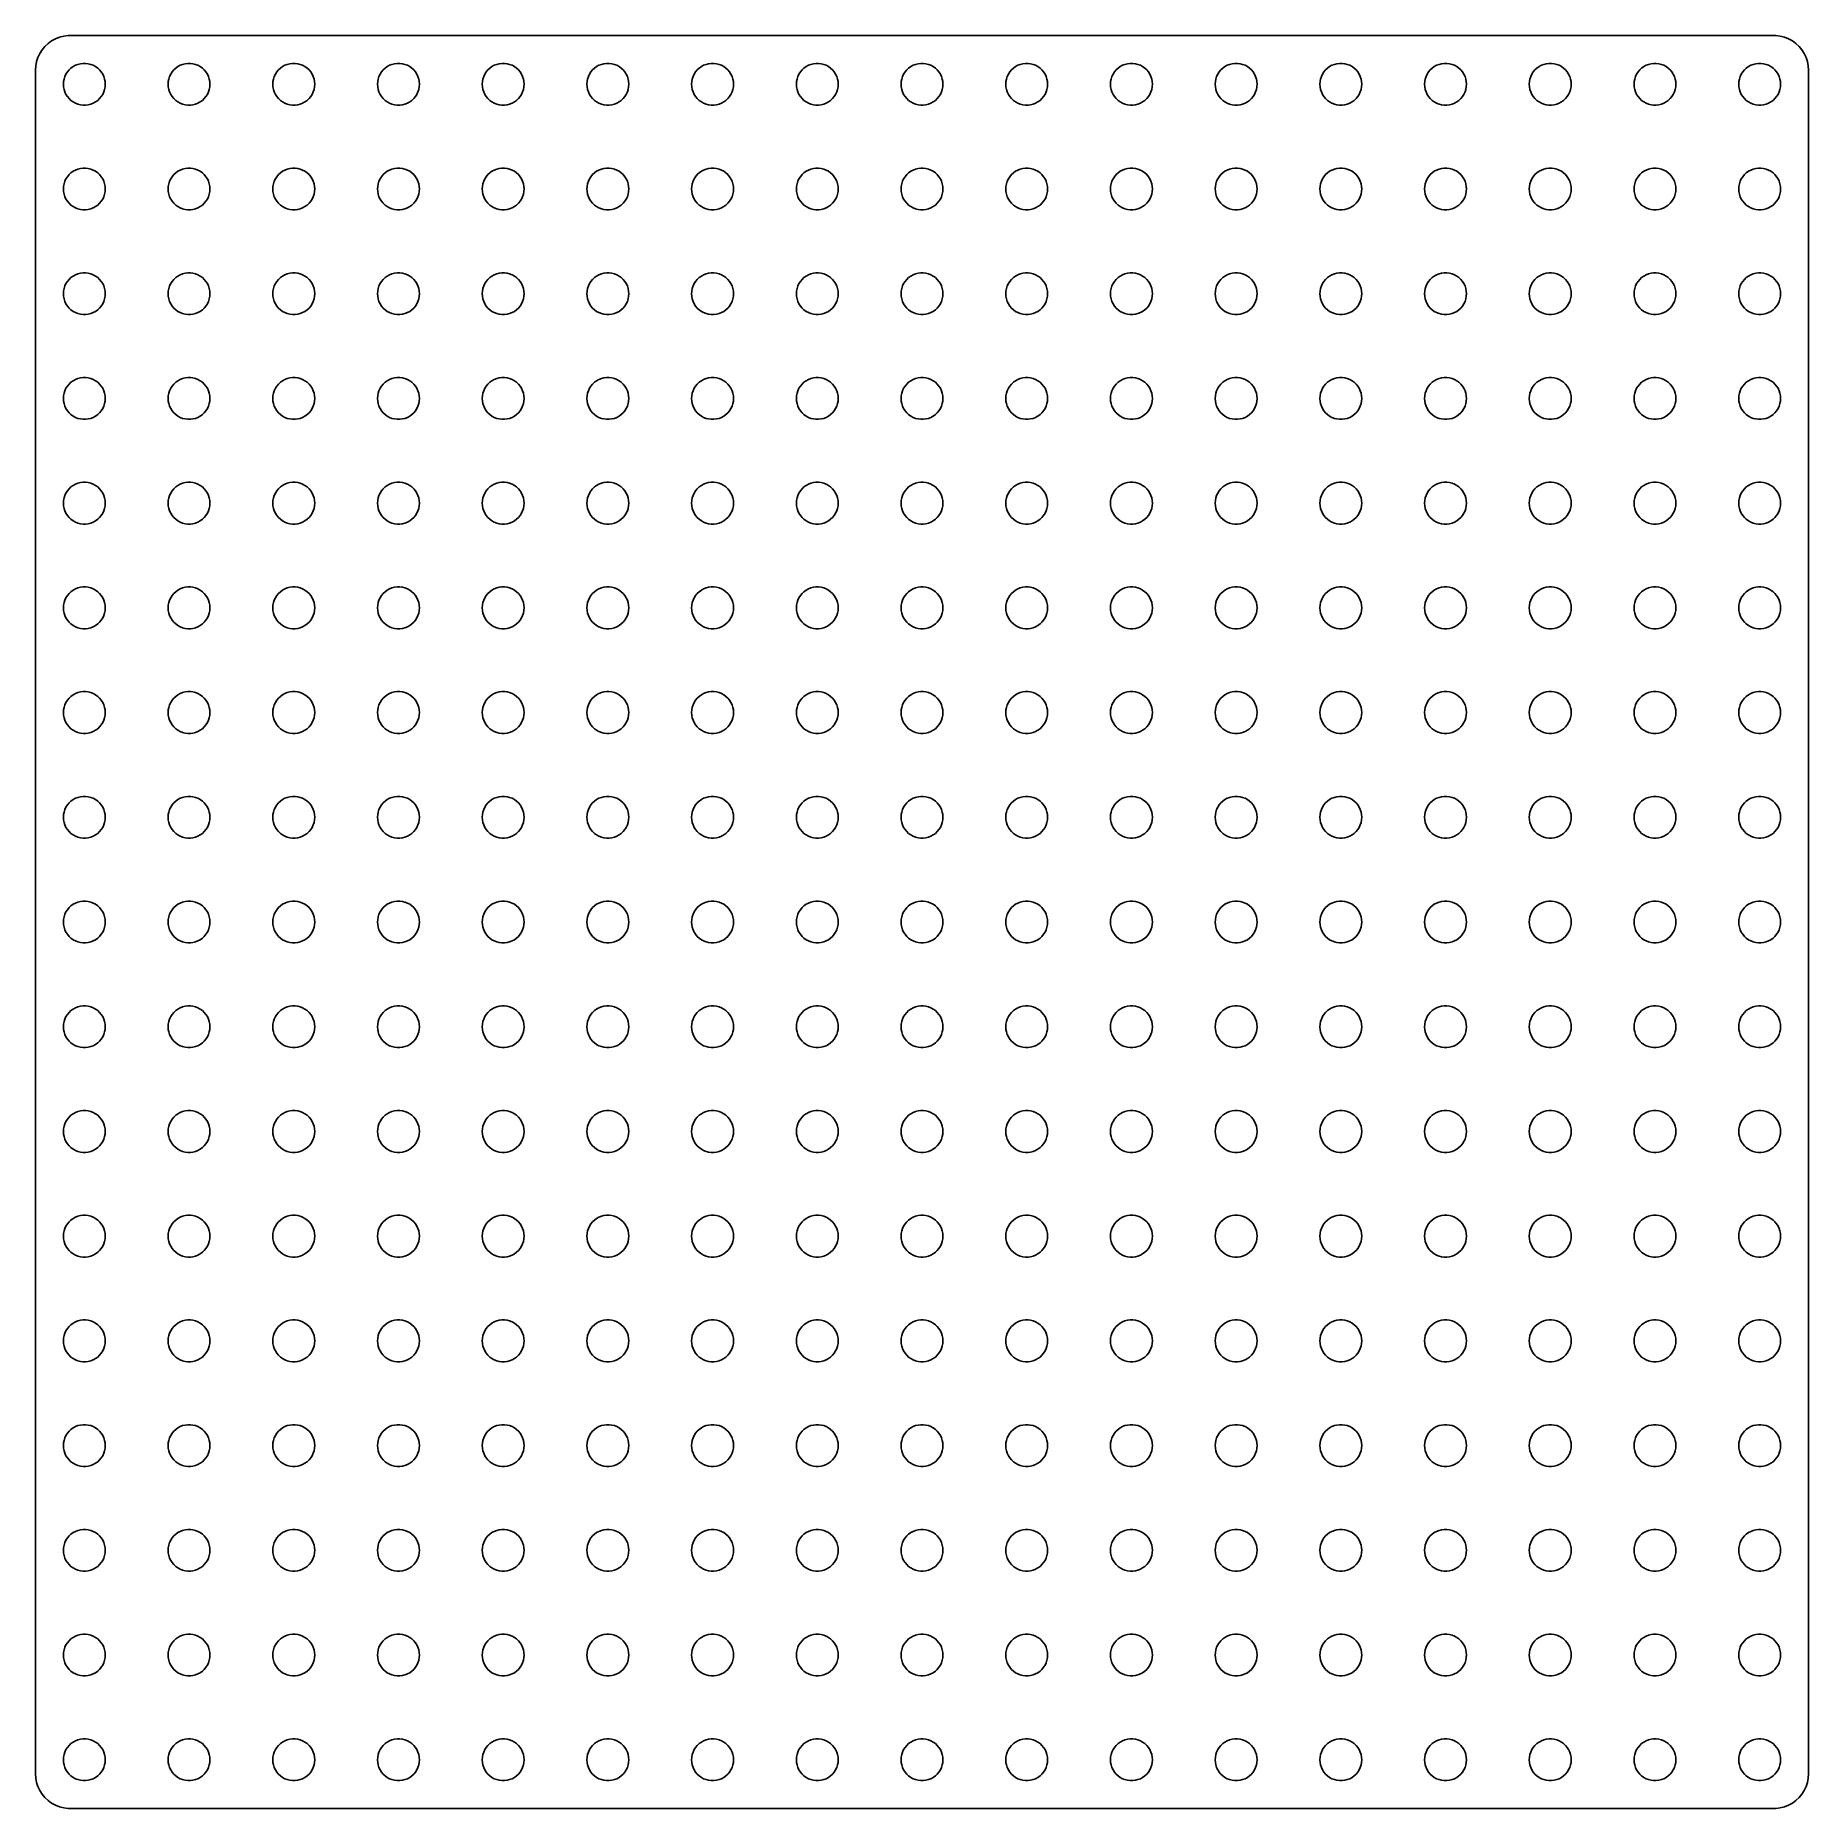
# Model space of a CAD drawing. Header units: metres. Extents: x -64 to 64, y -63 to 63.
import ezdxf

# ---------------------------------------------------------------- set-up
doc = ezdxf.new("R2010")
doc.units = ezdxf.units.M

msp = doc.modelspace()

# ---------------------------------------------------------------- linework, layer by layer
for p, q in [((-63.0225, 62.4695), (-63.1908, 62.2044)), ((-62.8224, 62.7114), (-63.0225, 62.4695)), ((-62.5936, 62.9263), (-62.8224, 62.7114)), ((-62.3396, 63.1108), (-62.5936, 62.9263)), ((-62.0644, 63.2621), (-62.3396, 63.1108)), ((-61.7725, 63.3776), (-62.0644, 63.2621)), ((-61.4684, 63.4557), (-61.7725, 63.3776)), ((-61.157, 63.4951), (-61.4684, 63.4557)), ((61.157, 63.4951), (-61.157, 63.4951)), ((61.4684, 63.4557), (61.157, 63.4951)), ((61.7725, 63.3776), (61.4684, 63.4557)), ((62.0644, 63.2621), (61.7725, 63.3776)), ((62.3396, 63.1108), (62.0644, 63.2621)), ((62.5936, 62.9263), (62.3396, 63.1108)), ((62.8224, 62.7114), (62.5936, 62.9263)), ((63.0225, 62.4695), (62.8224, 62.7114)), ((63.1908, 62.2044), (63.0225, 62.4695)), ((-63.4803, 61.3133), (-63.5, 61)), ((-63.5, 61), (-63.5, -61)), ((-63.4214, 61.6217), (-63.4803, 61.3133)), ((-63.3244, 61.9203), (-63.4214, 61.6217)), ((-63.1908, 62.2044), (-63.3244, 61.9203)), ((-61.2135, 60.8817), (-61.0934, 61.0268)), ((-61.0934, 61.0268), (-60.9561, 61.1558)), ((-60.9561, 61.1558), (-60.8037, 61.2665)), ((-60.8037, 61.2665), (-60.6387, 61.3572)), ((-60.6387, 61.3572), (-60.4635, 61.4266)), ((-60.4635, 61.4266), (-60.2811, 61.4734)), ((-60.2811, 61.4734), (-60.0942, 61.497)), ((-60.0942, 61.497), (-59.9058, 61.497)), ((-59.9058, 61.497), (-59.7189, 61.4734)), ((-59.7189, 61.4734), (-59.5365, 61.4266)), ((-59.5365, 61.4266), (-59.3613, 61.3572)), ((-59.3613, 61.3572), (-59.1963, 61.2665)), ((-59.1963, 61.2665), (-59.0439, 61.1558)), ((-59.0439, 61.1558), (-58.9065, 61.0268)), ((-58.9065, 61.0268), (-58.7865, 60.8817)), ((-53.7135, 60.8817), (-53.5934, 61.0268)), ((-53.5934, 61.0268), (-53.4561, 61.1558)), ((-53.4561, 61.1558), (-53.3037, 61.2665)), ((-53.3037, 61.2665), (-53.1387, 61.3572)), ((-53.1387, 61.3572), (-52.9635, 61.4266)), ((-52.9635, 61.4266), (-52.7811, 61.4734)), ((-52.7811, 61.4734), (-52.5942, 61.497)), ((-52.5942, 61.497), (-52.4058, 61.497)), ((-52.4058, 61.497), (-52.2189, 61.4734)), ((-52.2189, 61.4734), (-52.0365, 61.4266)), ((-52.0365, 61.4266), (-51.8613, 61.3572)), ((-51.8613, 61.3572), (-51.6963, 61.2665)), ((-51.6963, 61.2665), (-51.5439, 61.1558)), ((-51.5439, 61.1558), (-51.4065, 61.0268)), ((-51.4065, 61.0268), (-51.2865, 60.8817)), ((-46.2135, 60.8817), (-46.0934, 61.0268)), ((-46.0934, 61.0268), (-45.9561, 61.1558)), ((-45.9561, 61.1558), (-45.8037, 61.2665)), ((-45.8037, 61.2665), (-45.6387, 61.3572)), ((-45.6387, 61.3572), (-45.4635, 61.4266)), ((-45.4635, 61.4266), (-45.2811, 61.4734)), ((-45.2811, 61.4734), (-45.0942, 61.497)), ((-45.0942, 61.497), (-44.9058, 61.497)), ((-44.9058, 61.497), (-44.7189, 61.4734)), ((-44.7189, 61.4734), (-44.5365, 61.4266)), ((-44.5365, 61.4266), (-44.3613, 61.3572)), ((-44.3613, 61.3572), (-44.1963, 61.2665)), ((-44.1963, 61.2665), (-44.0439, 61.1558)), ((-44.0439, 61.1558), (-43.9065, 61.0268)), ((-43.9065, 61.0268), (-43.7865, 60.8817)), ((-38.7135, 60.8817), (-38.5934, 61.0268)), ((-38.5934, 61.0268), (-38.4561, 61.1558)), ((-38.4561, 61.1558), (-38.3037, 61.2665)), ((-38.3037, 61.2665), (-38.1387, 61.3572)), ((-38.1387, 61.3572), (-37.9635, 61.4266)), ((-37.9635, 61.4266), (-37.7811, 61.4734)), ((-37.7811, 61.4734), (-37.5942, 61.497)), ((-37.5942, 61.497), (-37.4058, 61.497)), ((-37.4058, 61.497), (-37.2189, 61.4734)), ((-37.2189, 61.4734), (-37.0365, 61.4266)), ((-37.0365, 61.4266), (-36.8613, 61.3572)), ((-36.8613, 61.3572), (-36.6963, 61.2665)), ((-36.6963, 61.2665), (-36.5439, 61.1558)), ((-36.5439, 61.1558), (-36.4065, 61.0268)), ((-36.4065, 61.0268), (-36.2865, 60.8817)), ((-31.2135, 60.8817), (-31.0934, 61.0268)), ((-31.0934, 61.0268), (-30.9561, 61.1558)), ((-30.9561, 61.1558), (-30.8037, 61.2665)), ((-30.8037, 61.2665), (-30.6387, 61.3572)), ((-30.6387, 61.3572), (-30.4635, 61.4266)), ((-30.4635, 61.4266), (-30.2811, 61.4734)), ((-30.2811, 61.4734), (-30.0942, 61.497)), ((-30.0942, 61.497), (-29.9058, 61.497)), ((-29.9058, 61.497), (-29.7189, 61.4734)), ((-29.7189, 61.4734), (-29.5365, 61.4266)), ((-29.5365, 61.4266), (-29.3613, 61.3572)), ((-29.3613, 61.3572), (-29.1963, 61.2665)), ((-29.1963, 61.2665), (-29.0439, 61.1558)), ((-29.0439, 61.1558), (-28.9065, 61.0268)), ((-28.9065, 61.0268), (-28.7865, 60.8817)), ((-23.7135, 60.8817), (-23.5934, 61.0268)), ((-23.5934, 61.0268), (-23.4561, 61.1558)), ((-23.4561, 61.1558), (-23.3037, 61.2665)), ((-23.3037, 61.2665), (-23.1387, 61.3572)), ((-23.1387, 61.3572), (-22.9635, 61.4266)), ((-22.9635, 61.4266), (-22.7811, 61.4734)), ((-22.7811, 61.4734), (-22.5942, 61.497)), ((-22.5942, 61.497), (-22.4058, 61.497)), ((-22.4058, 61.497), (-22.2189, 61.4734)), ((-22.2189, 61.4734), (-22.0365, 61.4266)), ((-22.0365, 61.4266), (-21.8613, 61.3572)), ((-21.8613, 61.3572), (-21.6963, 61.2665)), ((-21.6963, 61.2665), (-21.5439, 61.1558)), ((-21.5439, 61.1558), (-21.4065, 61.0268)), ((-21.4065, 61.0268), (-21.2865, 60.8817)), ((-16.2135, 60.8817), (-16.0934, 61.0268)), ((-16.0934, 61.0268), (-15.9561, 61.1558)), ((-15.9561, 61.1558), (-15.8037, 61.2665)), ((-15.8037, 61.2665), (-15.6387, 61.3572)), ((-15.6387, 61.3572), (-15.4635, 61.4266)), ((-15.4635, 61.4266), (-15.2811, 61.4734)), ((-15.2811, 61.4734), (-15.0942, 61.497)), ((-15.0942, 61.497), (-14.9058, 61.497)), ((-14.9058, 61.497), (-14.7189, 61.4734)), ((-14.7189, 61.4734), (-14.5365, 61.4266)), ((-14.5365, 61.4266), (-14.3613, 61.3572)), ((-14.3613, 61.3572), (-14.1963, 61.2665)), ((-14.1963, 61.2665), (-14.0439, 61.1558)), ((-14.0439, 61.1558), (-13.9065, 61.0268)), ((-13.9065, 61.0268), (-13.7865, 60.8817)), ((-8.71352, 60.8817), (-8.59344, 61.0268)), ((-8.59344, 61.0268), (-8.45613, 61.1558)), ((-8.45613, 61.1558), (-8.30373, 61.2665)), ((-8.30373, 61.2665), (-8.13866, 61.3572)), ((-8.13866, 61.3572), (-7.96352, 61.4266)), ((-7.96352, 61.4266), (-7.78107, 61.4734)), ((-7.78107, 61.4734), (-7.59418, 61.497)), ((-7.59418, 61.497), (-7.40581, 61.497)), ((-7.40581, 61.497), (-7.21892, 61.4734)), ((-7.21892, 61.4734), (-7.03647, 61.4266)), ((-7.03647, 61.4266), (-6.86133, 61.3572)), ((-6.86133, 61.3572), (-6.69626, 61.2665)), ((-6.69626, 61.2665), (-6.54385, 61.1558)), ((-6.54385, 61.1558), (-6.40654, 61.0268)), ((-6.40654, 61.0268), (-6.28647, 60.8817)), ((-1.21352, 60.8817), (-1.09344, 61.0268)), ((-1.09344, 61.0268), (-0.956131, 61.1558)), ((-0.956131, 61.1558), (-0.803726, 61.2665)), ((-0.803726, 61.2665), (-0.638657, 61.3572)), ((-0.638657, 61.3572), (-0.463516, 61.4266)), ((-0.463516, 61.4266), (-0.281067, 61.4734)), ((-0.281067, 61.4734), (-0.094177, 61.497)), ((-0.094177, 61.497), (0.094177, 61.497)), ((0.094177, 61.497), (0.281067, 61.4734)), ((0.281067, 61.4734), (0.463516, 61.4266)), ((0.463516, 61.4266), (0.638657, 61.3572)), ((0.638657, 61.3572), (0.803726, 61.2665)), ((0.803726, 61.2665), (0.956131, 61.1558)), ((0.956131, 61.1558), (1.09344, 61.0268)), ((1.09344, 61.0268), (1.21352, 60.8817)), ((6.28647, 60.8817), (6.40654, 61.0268)), ((6.40654, 61.0268), (6.54385, 61.1558)), ((6.54385, 61.1558), (6.69626, 61.2665)), ((6.69626, 61.2665), (6.86133, 61.3572)), ((6.86133, 61.3572), (7.03647, 61.4266)), ((7.03647, 61.4266), (7.21892, 61.4734)), ((7.21892, 61.4734), (7.40581, 61.497)), ((7.40581, 61.497), (7.59418, 61.497)), ((7.59418, 61.497), (7.78107, 61.4734)), ((7.78107, 61.4734), (7.96352, 61.4266)), ((7.96352, 61.4266), (8.13866, 61.3572)), ((8.13866, 61.3572), (8.30373, 61.2665)), ((8.30373, 61.2665), (8.45613, 61.1558)), ((8.45613, 61.1558), (8.59344, 61.0268)), ((8.59344, 61.0268), (8.71352, 60.8817)), ((13.7865, 60.8817), (13.9065, 61.0268)), ((13.9065, 61.0268), (14.0439, 61.1558)), ((14.0439, 61.1558), (14.1963, 61.2665)), ((14.1963, 61.2665), (14.3613, 61.3572)), ((14.3613, 61.3572), (14.5365, 61.4266)), ((14.5365, 61.4266), (14.7189, 61.4734)), ((14.7189, 61.4734), (14.9058, 61.497)), ((14.9058, 61.497), (15.0942, 61.497)), ((15.0942, 61.497), (15.2811, 61.4734)), ((15.2811, 61.4734), (15.4635, 61.4266)), ((15.4635, 61.4266), (15.6387, 61.3572)), ((15.6387, 61.3572), (15.8037, 61.2665)), ((15.8037, 61.2665), (15.9561, 61.1558)), ((15.9561, 61.1558), (16.0934, 61.0268)), ((16.0934, 61.0268), (16.2135, 60.8817)), ((21.2865, 60.8817), (21.4065, 61.0268)), ((21.4065, 61.0268), (21.5439, 61.1558)), ((21.5439, 61.1558), (21.6963, 61.2665)), ((21.6963, 61.2665), (21.8613, 61.3572)), ((21.8613, 61.3572), (22.0365, 61.4266)), ((22.0365, 61.4266), (22.2189, 61.4734)), ((22.2189, 61.4734), (22.4058, 61.497)), ((22.4058, 61.497), (22.5942, 61.497)), ((22.5942, 61.497), (22.7811, 61.4734)), ((22.7811, 61.4734), (22.9635, 61.4266)), ((22.9635, 61.4266), (23.1387, 61.3572)), ((23.1387, 61.3572), (23.3037, 61.2665)), ((23.3037, 61.2665), (23.4561, 61.1558)), ((23.4561, 61.1558), (23.5934, 61.0268)), ((23.5934, 61.0268), (23.7135, 60.8817)), ((28.7865, 60.8817), (28.9065, 61.0268)), ((28.9065, 61.0268), (29.0439, 61.1558)), ((29.0439, 61.1558), (29.1963, 61.2665)), ((29.1963, 61.2665), (29.3613, 61.3572)), ((29.3613, 61.3572), (29.5365, 61.4266)), ((29.5365, 61.4266), (29.7189, 61.4734)), ((29.7189, 61.4734), (29.9058, 61.497)), ((29.9058, 61.497), (30.0942, 61.497)), ((30.0942, 61.497), (30.2811, 61.4734)), ((30.2811, 61.4734), (30.4635, 61.4266)), ((30.4635, 61.4266), (30.6387, 61.3572)), ((30.6387, 61.3572), (30.8037, 61.2665)), ((30.8037, 61.2665), (30.9561, 61.1558)), ((30.9561, 61.1558), (31.0934, 61.0268)), ((31.0934, 61.0268), (31.2135, 60.8817)), ((36.2865, 60.8817), (36.4065, 61.0268)), ((36.4065, 61.0268), (36.5439, 61.1558)), ((36.5439, 61.1558), (36.6963, 61.2665)), ((36.6963, 61.2665), (36.8613, 61.3572)), ((36.8613, 61.3572), (37.0365, 61.4266)), ((37.0365, 61.4266), (37.2189, 61.4734)), ((37.2189, 61.4734), (37.4058, 61.497)), ((37.4058, 61.497), (37.5942, 61.497)), ((37.5942, 61.497), (37.7811, 61.4734)), ((37.7811, 61.4734), (37.9635, 61.4266)), ((37.9635, 61.4266), (38.1387, 61.3572)), ((38.1387, 61.3572), (38.3037, 61.2665)), ((38.3037, 61.2665), (38.4561, 61.1558)), ((38.4561, 61.1558), (38.5934, 61.0268)), ((38.5934, 61.0268), (38.7135, 60.8817)), ((43.7865, 60.8817), (43.9065, 61.0268)), ((43.9065, 61.0268), (44.0439, 61.1558)), ((44.0439, 61.1558), (44.1963, 61.2665)), ((44.1963, 61.2665), (44.3613, 61.3572)), ((44.3613, 61.3572), (44.5365, 61.4266)), ((44.5365, 61.4266), (44.7189, 61.4734)), ((44.7189, 61.4734), (44.9058, 61.497)), ((44.9058, 61.497), (45.0942, 61.497)), ((45.0942, 61.497), (45.2811, 61.4734)), ((45.2811, 61.4734), (45.4635, 61.4266)), ((45.4635, 61.4266), (45.6387, 61.3572)), ((45.6387, 61.3572), (45.8037, 61.2665)), ((45.8037, 61.2665), (45.9561, 61.1558)), ((45.9561, 61.1558), (46.0934, 61.0268)), ((46.0934, 61.0268), (46.2135, 60.8817)), ((51.2865, 60.8817), (51.4065, 61.0268)), ((51.4065, 61.0268), (51.5439, 61.1558)), ((51.5439, 61.1558), (51.6963, 61.2665)), ((51.6963, 61.2665), (51.8613, 61.3572)), ((51.8613, 61.3572), (52.0365, 61.4266)), ((52.0365, 61.4266), (52.2189, 61.4734)), ((52.2189, 61.4734), (52.4058, 61.497)), ((52.4058, 61.497), (52.5942, 61.497)), ((52.5942, 61.497), (52.7811, 61.4734)), ((52.7811, 61.4734), (52.9635, 61.4266)), ((52.9635, 61.4266), (53.1387, 61.3572)), ((53.1387, 61.3572), (53.3037, 61.2665)), ((53.3037, 61.2665), (53.4561, 61.1558)), ((53.4561, 61.1558), (53.5934, 61.0268)), ((53.5934, 61.0268), (53.7135, 60.8817)), ((58.7865, 60.8817), (58.9065, 61.0268)), ((58.9065, 61.0268), (59.0439, 61.1558)), ((59.0439, 61.1558), (59.1963, 61.2665)), ((59.1963, 61.2665), (59.3613, 61.3572)), ((59.3613, 61.3572), (59.5365, 61.4266)), ((59.5365, 61.4266), (59.7189, 61.4734)), ((59.7189, 61.4734), (59.9058, 61.497)), ((59.9058, 61.497), (60.0942, 61.497)), ((60.0942, 61.497), (60.2811, 61.4734)), ((60.2811, 61.4734), (60.4635, 61.4266)), ((60.4635, 61.4266), (60.6387, 61.3572)), ((60.6387, 61.3572), (60.8037, 61.2665)), ((60.8037, 61.2665), (60.9561, 61.1558)), ((60.9561, 61.1558), (61.0934, 61.0268)), ((61.0934, 61.0268), (61.2135, 60.8817)), ((63.3244, 61.9203), (63.1908, 62.2044)), ((63.4214, 61.6217), (63.3244, 61.9203)), ((63.4803, 61.3133), (63.4214, 61.6217)), ((63.5, 61), (63.4803, 61.3133)), ((63.5, -61), (63.5, 61)), ((-61.5, 60), (-61.4882, 60.188)), ((-61.4882, 59.812), (-61.5, 60)), ((-61.4882, 60.188), (-61.4529, 60.373)), ((-61.4529, 59.627), (-61.4882, 59.812)), ((-61.4529, 60.373), (-61.3947, 60.5522)), ((-61.3947, 60.5522), (-61.3145, 60.7226)), ((-61.3145, 60.7226), (-61.2135, 60.8817)), ((-58.7865, 60.8817), (-58.6855, 60.7226)), ((-58.6855, 60.7226), (-58.6053, 60.5522)), ((-58.6053, 60.5522), (-58.5471, 60.373)), ((-58.5471, 60.373), (-58.5118, 60.188)), ((-58.5118, 59.812), (-58.5471, 59.627)), ((-58.5118, 60.188), (-58.5, 60)), ((-58.5, 60), (-58.5118, 59.812)), ((-54, 60), (-53.9882, 60.188)), ((-53.9882, 59.812), (-54, 60)), ((-53.9882, 60.188), (-53.9529, 60.373)), ((-53.9529, 59.627), (-53.9882, 59.812)), ((-53.9529, 60.373), (-53.8947, 60.5522)), ((-53.8947, 60.5522), (-53.8145, 60.7226)), ((-53.8145, 60.7226), (-53.7135, 60.8817)), ((-51.2865, 60.8817), (-51.1855, 60.7226)), ((-51.1855, 60.7226), (-51.1053, 60.5522)), ((-51.1053, 60.5522), (-51.0471, 60.373)), ((-51.0471, 60.373), (-51.0118, 60.188)), ((-51.0118, 59.812), (-51.0471, 59.627)), ((-51.0118, 60.188), (-51, 60)), ((-51, 60), (-51.0118, 59.812)), ((-46.5, 60), (-46.4882, 60.188)), ((-46.4882, 59.812), (-46.5, 60)), ((-46.4882, 60.188), (-46.4529, 60.373)), ((-46.4529, 59.627), (-46.4882, 59.812)), ((-46.4529, 60.373), (-46.3947, 60.5522)), ((-46.3947, 60.5522), (-46.3145, 60.7226)), ((-46.3145, 60.7226), (-46.2135, 60.8817)), ((-43.7865, 60.8817), (-43.6855, 60.7226)), ((-43.6855, 60.7226), (-43.6053, 60.5522)), ((-43.6053, 60.5522), (-43.5471, 60.373)), ((-43.5471, 60.373), (-43.5118, 60.188)), ((-43.5118, 59.812), (-43.5471, 59.627)), ((-43.5118, 60.188), (-43.5, 60)), ((-43.5, 60), (-43.5118, 59.812)), ((-39, 60), (-38.9882, 60.188)), ((-38.9882, 59.812), (-39, 60)), ((-38.9882, 60.188), (-38.9529, 60.373)), ((-38.9529, 59.627), (-38.9882, 59.812)), ((-38.9529, 60.373), (-38.8947, 60.5522)), ((-38.8947, 60.5522), (-38.8145, 60.7226)), ((-38.8145, 60.7226), (-38.7135, 60.8817)), ((-36.2865, 60.8817), (-36.1855, 60.7226)), ((-36.1855, 60.7226), (-36.1053, 60.5522)), ((-36.1053, 60.5522), (-36.0471, 60.373)), ((-36.0471, 60.373), (-36.0118, 60.188)), ((-36.0118, 59.812), (-36.0471, 59.627)), ((-36.0118, 60.188), (-36, 60)), ((-36, 60), (-36.0118, 59.812)), ((-31.5, 60), (-31.4882, 60.188)), ((-31.4882, 59.812), (-31.5, 60)), ((-31.4882, 60.188), (-31.4529, 60.373)), ((-31.4529, 59.627), (-31.4882, 59.812)), ((-31.4529, 60.373), (-31.3947, 60.5522)), ((-31.3947, 60.5522), (-31.3145, 60.7226)), ((-31.3145, 60.7226), (-31.2135, 60.8817)), ((-28.7865, 60.8817), (-28.6855, 60.7226)), ((-28.6855, 60.7226), (-28.6053, 60.5522)), ((-28.6053, 60.5522), (-28.5471, 60.373)), ((-28.5471, 60.373), (-28.5118, 60.188)), ((-28.5118, 59.812), (-28.5471, 59.627)), ((-28.5118, 60.188), (-28.5, 60)), ((-28.5, 60), (-28.5118, 59.812)), ((-24, 60), (-23.9882, 60.188)), ((-23.9882, 59.812), (-24, 60)), ((-23.9882, 60.188), (-23.9529, 60.373)), ((-23.9529, 59.627), (-23.9882, 59.812)), ((-23.9529, 60.373), (-23.8947, 60.5522)), ((-23.8947, 60.5522), (-23.8145, 60.7226)), ((-23.8145, 60.7226), (-23.7135, 60.8817)), ((-21.2865, 60.8817), (-21.1855, 60.7226)), ((-21.1855, 60.7226), (-21.1053, 60.5522)), ((-21.1053, 60.5522), (-21.0471, 60.373)), ((-21.0471, 60.373), (-21.0118, 60.188)), ((-21.0118, 59.812), (-21.0471, 59.627)), ((-21.0118, 60.188), (-21, 60)), ((-21, 60), (-21.0118, 59.812)), ((-16.5, 60), (-16.4882, 60.188)), ((-16.4882, 59.812), (-16.5, 60)), ((-16.4882, 60.188), (-16.4529, 60.373)), ((-16.4529, 59.627), (-16.4882, 59.812)), ((-16.4529, 60.373), (-16.3947, 60.5522)), ((-16.3947, 60.5522), (-16.3145, 60.7226)), ((-16.3145, 60.7226), (-16.2135, 60.8817)), ((-13.7865, 60.8817), (-13.6855, 60.7226)), ((-13.6855, 60.7226), (-13.6053, 60.5522)), ((-13.6053, 60.5522), (-13.5471, 60.373)), ((-13.5471, 60.373), (-13.5118, 60.188)), ((-13.5118, 59.812), (-13.5471, 59.627)), ((-13.5118, 60.188), (-13.5, 60)), ((-13.5, 60), (-13.5118, 59.812)), ((-9, 60), (-8.98816, 60.188)), ((-8.98816, 59.812), (-9, 60)), ((-8.98816, 60.188), (-8.95287, 60.373)), ((-8.95287, 59.627), (-8.98816, 59.812)), ((-8.95287, 60.373), (-8.89465, 60.5522)), ((-8.89465, 60.5522), (-8.81445, 60.7226)), ((-8.81445, 60.7226), (-8.71352, 60.8817)), ((-6.28647, 60.8817), (-6.18553, 60.7226)), ((-6.18553, 60.7226), (-6.10533, 60.5522)), ((-6.10533, 60.5522), (-6.04712, 60.373)), ((-6.04712, 60.373), (-6.01183, 60.188)), ((-6.01183, 59.812), (-6.04712, 59.627)), ((-6.01183, 60.188), (-6, 60)), ((-6, 60), (-6.01183, 59.812)), ((-1.5, 60), (-1.48816, 60.188)), ((-1.48816, 59.812), (-1.5, 60)), ((-1.48816, 60.188), (-1.45287, 60.373)), ((-1.45287, 59.627), (-1.48816, 59.812)), ((-1.45287, 60.373), (-1.39465, 60.5522)), ((-1.39465, 60.5522), (-1.31445, 60.7226)), ((-1.31445, 60.7226), (-1.21352, 60.8817)), ((1.21352, 60.8817), (1.31445, 60.7226)), ((1.31445, 60.7226), (1.39465, 60.5522)), ((1.39465, 60.5522), (1.45287, 60.373)), ((1.45287, 60.373), (1.48816, 60.188)), ((1.48816, 59.812), (1.45287, 59.627)), ((1.48816, 60.188), (1.5, 60)), ((1.5, 60), (1.48816, 59.812)), ((6, 60), (6.01183, 60.188)), ((6.01183, 59.812), (6, 60)), ((6.01183, 60.188), (6.04712, 60.373)), ((6.04712, 59.627), (6.01183, 59.812)), ((6.04712, 60.373), (6.10533, 60.5522)), ((6.10533, 60.5522), (6.18553, 60.7226)), ((6.18553, 60.7226), (6.28647, 60.8817)), ((8.71352, 60.8817), (8.81445, 60.7226)), ((8.81445, 60.7226), (8.89465, 60.5522)), ((8.89465, 60.5522), (8.95287, 60.373)), ((8.95287, 60.373), (8.98816, 60.188)), ((8.98816, 59.812), (8.95287, 59.627)), ((8.98816, 60.188), (9, 60)), ((9, 60), (8.98816, 59.812)), ((13.5, 60), (13.5118, 60.188)), ((13.5118, 59.812), (13.5, 60)), ((13.5118, 60.188), (13.5471, 60.373)), ((13.5471, 59.627), (13.5118, 59.812)), ((13.5471, 60.373), (13.6053, 60.5522)), ((13.6053, 60.5522), (13.6855, 60.7226)), ((13.6855, 60.7226), (13.7865, 60.8817)), ((16.2135, 60.8817), (16.3145, 60.7226)), ((16.3145, 60.7226), (16.3947, 60.5522)), ((16.3947, 60.5522), (16.4529, 60.373)), ((16.4529, 60.373), (16.4882, 60.188)), ((16.4882, 59.812), (16.4529, 59.627)), ((16.4882, 60.188), (16.5, 60)), ((16.5, 60), (16.4882, 59.812)), ((21, 60), (21.0118, 60.188)), ((21.0118, 59.812), (21, 60)), ((21.0118, 60.188), (21.0471, 60.373)), ((21.0471, 59.627), (21.0118, 59.812)), ((21.0471, 60.373), (21.1053, 60.5522)), ((21.1053, 60.5522), (21.1855, 60.7226)), ((21.1855, 60.7226), (21.2865, 60.8817)), ((23.7135, 60.8817), (23.8145, 60.7226)), ((23.8145, 60.7226), (23.8947, 60.5522)), ((23.8947, 60.5522), (23.9529, 60.373)), ((23.9529, 60.373), (23.9882, 60.188)), ((23.9882, 59.812), (23.9529, 59.627)), ((23.9882, 60.188), (24, 60)), ((24, 60), (23.9882, 59.812)), ((28.5, 60), (28.5118, 60.188)), ((28.5118, 59.812), (28.5, 60)), ((28.5118, 60.188), (28.5471, 60.373)), ((28.5471, 59.627), (28.5118, 59.812)), ((28.5471, 60.373), (28.6053, 60.5522)), ((28.6053, 60.5522), (28.6855, 60.7226)), ((28.6855, 60.7226), (28.7865, 60.8817)), ((31.2135, 60.8817), (31.3145, 60.7226)), ((31.3145, 60.7226), (31.3947, 60.5522)), ((31.3947, 60.5522), (31.4529, 60.373)), ((31.4529, 60.373), (31.4882, 60.188)), ((31.4882, 59.812), (31.4529, 59.627)), ((31.4882, 60.188), (31.5, 60)), ((31.5, 60), (31.4882, 59.812)), ((36, 60), (36.0118, 60.188)), ((36.0118, 59.812), (36, 60)), ((36.0118, 60.188), (36.0471, 60.373)), ((36.0471, 59.627), (36.0118, 59.812)), ((36.0471, 60.373), (36.1053, 60.5522)), ((36.1053, 60.5522), (36.1855, 60.7226)), ((36.1855, 60.7226), (36.2865, 60.8817)), ((38.7135, 60.8817), (38.8145, 60.7226)), ((38.8145, 60.7226), (38.8947, 60.5522)), ((38.8947, 60.5522), (38.9529, 60.373)), ((38.9529, 60.373), (38.9882, 60.188)), ((38.9882, 59.812), (38.9529, 59.627)), ((38.9882, 60.188), (39, 60)), ((39, 60), (38.9882, 59.812)), ((43.5, 60), (43.5118, 60.188)), ((43.5118, 59.812), (43.5, 60)), ((43.5118, 60.188), (43.5471, 60.373)), ((43.5471, 59.627), (43.5118, 59.812)), ((43.5471, 60.373), (43.6053, 60.5522)), ((43.6053, 60.5522), (43.6855, 60.7226)), ((43.6855, 60.7226), (43.7865, 60.8817)), ((46.2135, 60.8817), (46.3145, 60.7226)), ((46.3145, 60.7226), (46.3947, 60.5522)), ((46.3947, 60.5522), (46.4529, 60.373)), ((46.4529, 60.373), (46.4882, 60.188)), ((46.4882, 59.812), (46.4529, 59.627)), ((46.4882, 60.188), (46.5, 60)), ((46.5, 60), (46.4882, 59.812)), ((51, 60), (51.0118, 60.188)), ((51.0118, 59.812), (51, 60)), ((51.0118, 60.188), (51.0471, 60.373)), ((51.0471, 59.627), (51.0118, 59.812)), ((51.0471, 60.373), (51.1053, 60.5522)), ((51.1053, 60.5522), (51.1855, 60.7226)), ((51.1855, 60.7226), (51.2865, 60.8817)), ((53.7135, 60.8817), (53.8145, 60.7226)), ((53.8145, 60.7226), (53.8947, 60.5522)), ((53.8947, 60.5522), (53.9529, 60.373)), ((53.9529, 60.373), (53.9882, 60.188)), ((53.9882, 59.812), (53.9529, 59.627)), ((53.9882, 60.188), (54, 60)), ((54, 60), (53.9882, 59.812)), ((58.5, 60), (58.5118, 60.188)), ((58.5118, 59.812), (58.5, 60)), ((58.5118, 60.188), (58.5471, 60.373)), ((58.5471, 59.627), (58.5118, 59.812)), ((58.5471, 60.373), (58.6053, 60.5522)), ((58.6053, 60.5522), (58.6855, 60.7226)), ((58.6855, 60.7226), (58.7865, 60.8817)), ((61.2135, 60.8817), (61.3145, 60.7226)), ((61.3145, 60.7226), (61.3947, 60.5522)), ((61.3947, 60.5522), (61.4529, 60.373)), ((61.4529, 60.373), (61.4882, 60.188)), ((61.4882, 59.812), (61.4529, 59.627)), ((61.4882, 60.188), (61.5, 60)), ((61.5, 60), (61.4882, 59.812)), ((-61.3947, 59.4478), (-61.4529, 59.627)), ((-61.3145, 59.2774), (-61.3947, 59.4478)), ((-61.2135, 59.1183), (-61.3145, 59.2774)), ((-61.0934, 58.9732), (-61.2135, 59.1183)), ((-60.9561, 58.8442), (-61.0934, 58.9732)), ((-60.8037, 58.7335), (-60.9561, 58.8442)), ((-60.6387, 58.6428), (-60.8037, 58.7335)), ((-60.4635, 58.5734), (-60.6387, 58.6428)), ((-60.2811, 58.5266), (-60.4635, 58.5734)), ((-60.0942, 58.503), (-60.2811, 58.5266)), ((-59.9058, 58.503), (-60.0942, 58.503)), ((-59.7189, 58.5266), (-59.9058, 58.503)), ((-59.5365, 58.5734), (-59.7189, 58.5266)), ((-59.3613, 58.6428), (-59.5365, 58.5734)), ((-59.1963, 58.7335), (-59.3613, 58.6428)), ((-59.0439, 58.8442), (-59.1963, 58.7335)), ((-58.9065, 58.9732), (-59.0439, 58.8442)), ((-58.7865, 59.1183), (-58.9065, 58.9732)), ((-58.6855, 59.2774), (-58.7865, 59.1183)), ((-58.6053, 59.4478), (-58.6855, 59.2774)), ((-58.5471, 59.627), (-58.6053, 59.4478)), ((-53.8947, 59.4478), (-53.9529, 59.627)), ((-53.8145, 59.2774), (-53.8947, 59.4478)), ((-53.7135, 59.1183), (-53.8145, 59.2774)), ((-53.5934, 58.9732), (-53.7135, 59.1183)), ((-53.4561, 58.8442), (-53.5934, 58.9732)), ((-53.3037, 58.7335), (-53.4561, 58.8442)), ((-53.1387, 58.6428), (-53.3037, 58.7335)), ((-52.9635, 58.5734), (-53.1387, 58.6428)), ((-52.7811, 58.5266), (-52.9635, 58.5734)), ((-52.5942, 58.503), (-52.7811, 58.5266)), ((-52.4058, 58.503), (-52.5942, 58.503)), ((-52.2189, 58.5266), (-52.4058, 58.503)), ((-52.0365, 58.5734), (-52.2189, 58.5266)), ((-51.8613, 58.6428), (-52.0365, 58.5734)), ((-51.6963, 58.7335), (-51.8613, 58.6428)), ((-51.5439, 58.8442), (-51.6963, 58.7335)), ((-51.4065, 58.9732), (-51.5439, 58.8442)), ((-51.2865, 59.1183), (-51.4065, 58.9732)), ((-51.1855, 59.2774), (-51.2865, 59.1183)), ((-51.1053, 59.4478), (-51.1855, 59.2774)), ((-51.0471, 59.627), (-51.1053, 59.4478)), ((-46.3947, 59.4478), (-46.4529, 59.627)), ((-46.3145, 59.2774), (-46.3947, 59.4478)), ((-46.2135, 59.1183), (-46.3145, 59.2774)), ((-46.0934, 58.9732), (-46.2135, 59.1183)), ((-45.9561, 58.8442), (-46.0934, 58.9732)), ((-45.8037, 58.7335), (-45.9561, 58.8442)), ((-45.6387, 58.6428), (-45.8037, 58.7335)), ((-45.4635, 58.5734), (-45.6387, 58.6428)), ((-45.2811, 58.5266), (-45.4635, 58.5734)), ((-45.0942, 58.503), (-45.2811, 58.5266)), ((-44.9058, 58.503), (-45.0942, 58.503)), ((-44.7189, 58.5266), (-44.9058, 58.503)), ((-44.5365, 58.5734), (-44.7189, 58.5266)), ((-44.3613, 58.6428), (-44.5365, 58.5734)), ((-44.1963, 58.7335), (-44.3613, 58.6428)), ((-44.0439, 58.8442), (-44.1963, 58.7335)), ((-43.9065, 58.9732), (-44.0439, 58.8442)), ((-43.7865, 59.1183), (-43.9065, 58.9732)), ((-43.6855, 59.2774), (-43.7865, 59.1183)), ((-43.6053, 59.4478), (-43.6855, 59.2774)), ((-43.5471, 59.627), (-43.6053, 59.4478)), ((-38.8947, 59.4478), (-38.9529, 59.627)), ((-38.8145, 59.2774), (-38.8947, 59.4478)), ((-38.7135, 59.1183), (-38.8145, 59.2774)), ((-38.5934, 58.9732), (-38.7135, 59.1183)), ((-38.4561, 58.8442), (-38.5934, 58.9732)), ((-38.3037, 58.7335), (-38.4561, 58.8442)), ((-38.1387, 58.6428), (-38.3037, 58.7335)), ((-37.9635, 58.5734), (-38.1387, 58.6428)), ((-37.7811, 58.5266), (-37.9635, 58.5734)), ((-37.5942, 58.503), (-37.7811, 58.5266)), ((-37.4058, 58.503), (-37.5942, 58.503)), ((-37.2189, 58.5266), (-37.4058, 58.503)), ((-37.0365, 58.5734), (-37.2189, 58.5266)), ((-36.8613, 58.6428), (-37.0365, 58.5734)), ((-36.6963, 58.7335), (-36.8613, 58.6428)), ((-36.5439, 58.8442), (-36.6963, 58.7335)), ((-36.4065, 58.9732), (-36.5439, 58.8442)), ((-36.2865, 59.1183), (-36.4065, 58.9732)), ((-36.1855, 59.2774), (-36.2865, 59.1183)), ((-36.1053, 59.4478), (-36.1855, 59.2774)), ((-36.0471, 59.627), (-36.1053, 59.4478)), ((-31.3947, 59.4478), (-31.4529, 59.627)), ((-31.3145, 59.2774), (-31.3947, 59.4478)), ((-31.2135, 59.1183), (-31.3145, 59.2774)), ((-31.0934, 58.9732), (-31.2135, 59.1183)), ((-30.9561, 58.8442), (-31.0934, 58.9732)), ((-30.8037, 58.7335), (-30.9561, 58.8442)), ((-30.6387, 58.6428), (-30.8037, 58.7335)), ((-30.4635, 58.5734), (-30.6387, 58.6428)), ((-30.2811, 58.5266), (-30.4635, 58.5734)), ((-30.0942, 58.503), (-30.2811, 58.5266)), ((-29.9058, 58.503), (-30.0942, 58.503)), ((-29.7189, 58.5266), (-29.9058, 58.503)), ((-29.5365, 58.5734), (-29.7189, 58.5266)), ((-29.3613, 58.6428), (-29.5365, 58.5734)), ((-29.1963, 58.7335), (-29.3613, 58.6428)), ((-29.0439, 58.8442), (-29.1963, 58.7335)), ((-28.9065, 58.9732), (-29.0439, 58.8442)), ((-28.7865, 59.1183), (-28.9065, 58.9732)), ((-28.6855, 59.2774), (-28.7865, 59.1183)), ((-28.6053, 59.4478), (-28.6855, 59.2774)), ((-28.5471, 59.627), (-28.6053, 59.4478)), ((-23.8947, 59.4478), (-23.9529, 59.627)), ((-23.8145, 59.2774), (-23.8947, 59.4478)), ((-23.7135, 59.1183), (-23.8145, 59.2774)), ((-23.5934, 58.9732), (-23.7135, 59.1183)), ((-23.4561, 58.8442), (-23.5934, 58.9732)), ((-23.3037, 58.7335), (-23.4561, 58.8442)), ((-23.1387, 58.6428), (-23.3037, 58.7335)), ((-22.9635, 58.5734), (-23.1387, 58.6428)), ((-22.7811, 58.5266), (-22.9635, 58.5734)), ((-22.5942, 58.503), (-22.7811, 58.5266)), ((-22.4058, 58.503), (-22.5942, 58.503)), ((-22.2189, 58.5266), (-22.4058, 58.503)), ((-22.0365, 58.5734), (-22.2189, 58.5266)), ((-21.8613, 58.6428), (-22.0365, 58.5734)), ((-21.6963, 58.7335), (-21.8613, 58.6428)), ((-21.5439, 58.8442), (-21.6963, 58.7335)), ((-21.4065, 58.9732), (-21.5439, 58.8442)), ((-21.2865, 59.1183), (-21.4065, 58.9732)), ((-21.1855, 59.2774), (-21.2865, 59.1183)), ((-21.1053, 59.4478), (-21.1855, 59.2774)), ((-21.0471, 59.627), (-21.1053, 59.4478)), ((-16.3947, 59.4478), (-16.4529, 59.627)), ((-16.3145, 59.2774), (-16.3947, 59.4478)), ((-16.2135, 59.1183), (-16.3145, 59.2774)), ((-16.0934, 58.9732), (-16.2135, 59.1183)), ((-15.9561, 58.8442), (-16.0934, 58.9732)), ((-15.8037, 58.7335), (-15.9561, 58.8442)), ((-15.6387, 58.6428), (-15.8037, 58.7335)), ((-15.4635, 58.5734), (-15.6387, 58.6428)), ((-15.2811, 58.5266), (-15.4635, 58.5734)), ((-15.0942, 58.503), (-15.2811, 58.5266)), ((-14.9058, 58.503), (-15.0942, 58.503)), ((-14.7189, 58.5266), (-14.9058, 58.503)), ((-14.5365, 58.5734), (-14.7189, 58.5266)), ((-14.3613, 58.6428), (-14.5365, 58.5734)), ((-14.1963, 58.7335), (-14.3613, 58.6428)), ((-14.0439, 58.8442), (-14.1963, 58.7335)), ((-13.9065, 58.9732), (-14.0439, 58.8442)), ((-13.7865, 59.1183), (-13.9065, 58.9732)), ((-13.6855, 59.2774), (-13.7865, 59.1183)), ((-13.6053, 59.4478), (-13.6855, 59.2774)), ((-13.5471, 59.627), (-13.6053, 59.4478)), ((-8.89465, 59.4478), (-8.95287, 59.627)), ((-8.81445, 59.2774), (-8.89465, 59.4478)), ((-8.71352, 59.1183), (-8.81445, 59.2774)), ((-8.59344, 58.9732), (-8.71352, 59.1183)), ((-8.45613, 58.8442), (-8.59344, 58.9732)), ((-8.30373, 58.7335), (-8.45613, 58.8442)), ((-8.13866, 58.6428), (-8.30373, 58.7335)), ((-7.96352, 58.5734), (-8.13866, 58.6428)), ((-7.78107, 58.5266), (-7.96352, 58.5734)), ((-7.59418, 58.503), (-7.78107, 58.5266)), ((-7.40581, 58.503), (-7.59418, 58.503)), ((-7.21892, 58.5266), (-7.40581, 58.503)), ((-7.03647, 58.5734), (-7.21892, 58.5266)), ((-6.86133, 58.6428), (-7.03647, 58.5734)), ((-6.69626, 58.7335), (-6.86133, 58.6428)), ((-6.54385, 58.8442), (-6.69626, 58.7335)), ((-6.40654, 58.9732), (-6.54385, 58.8442)), ((-6.28647, 59.1183), (-6.40654, 58.9732)), ((-6.18553, 59.2774), (-6.28647, 59.1183)), ((-6.10533, 59.4478), (-6.18553, 59.2774)), ((-6.04712, 59.627), (-6.10533, 59.4478)), ((-1.39465, 59.4478), (-1.45287, 59.627)), ((-1.31445, 59.2774), (-1.39465, 59.4478)), ((-1.21352, 59.1183), (-1.31445, 59.2774)), ((-1.09344, 58.9732), (-1.21352, 59.1183)), ((-0.956131, 58.8442), (-1.09344, 58.9732)), ((-0.803726, 58.7335), (-0.956131, 58.8442)), ((-0.638657, 58.6428), (-0.803726, 58.7335)), ((-0.463516, 58.5734), (-0.638657, 58.6428)), ((-0.281067, 58.5266), (-0.463516, 58.5734)), ((-0.094177, 58.503), (-0.281067, 58.5266)), ((0.094177, 58.503), (-0.094177, 58.503)), ((0.281067, 58.5266), (0.094177, 58.503)), ((0.463516, 58.5734), (0.281067, 58.5266)), ((0.638657, 58.6428), (0.463516, 58.5734)), ((0.803726, 58.7335), (0.638657, 58.6428)), ((0.956131, 58.8442), (0.803726, 58.7335)), ((1.09344, 58.9732), (0.956131, 58.8442)), ((1.21352, 59.1183), (1.09344, 58.9732)), ((1.31445, 59.2774), (1.21352, 59.1183)), ((1.39465, 59.4478), (1.31445, 59.2774)), ((1.45287, 59.627), (1.39465, 59.4478)), ((6.10533, 59.4478), (6.04712, 59.627)), ((6.18553, 59.2774), (6.10533, 59.4478)), ((6.28647, 59.1183), (6.18553, 59.2774)), ((6.40654, 58.9732), (6.28647, 59.1183)), ((6.54385, 58.8442), (6.40654, 58.9732)), ((6.69626, 58.7335), (6.54385, 58.8442)), ((6.86133, 58.6428), (6.69626, 58.7335)), ((7.03647, 58.5734), (6.86133, 58.6428)), ((7.21892, 58.5266), (7.03647, 58.5734)), ((7.40581, 58.503), (7.21892, 58.5266)), ((7.59418, 58.503), (7.40581, 58.503)), ((7.78107, 58.5266), (7.59418, 58.503)), ((7.96352, 58.5734), (7.78107, 58.5266)), ((8.13866, 58.6428), (7.96352, 58.5734)), ((8.30373, 58.7335), (8.13866, 58.6428)), ((8.45613, 58.8442), (8.30373, 58.7335)), ((8.59344, 58.9732), (8.45613, 58.8442)), ((8.71352, 59.1183), (8.59344, 58.9732)), ((8.81445, 59.2774), (8.71352, 59.1183)), ((8.89465, 59.4478), (8.81445, 59.2774)), ((8.95287, 59.627), (8.89465, 59.4478)), ((13.6053, 59.4478), (13.5471, 59.627)), ((13.6855, 59.2774), (13.6053, 59.4478)), ((13.7865, 59.1183), (13.6855, 59.2774)), ((13.9065, 58.9732), (13.7865, 59.1183)), ((14.0439, 58.8442), (13.9065, 58.9732)), ((14.1963, 58.7335), (14.0439, 58.8442)), ((14.3613, 58.6428), (14.1963, 58.7335)), ((14.5365, 58.5734), (14.3613, 58.6428)), ((14.7189, 58.5266), (14.5365, 58.5734)), ((14.9058, 58.503), (14.7189, 58.5266)), ((15.0942, 58.503), (14.9058, 58.503)), ((15.2811, 58.5266), (15.0942, 58.503)), ((15.4635, 58.5734), (15.2811, 58.5266)), ((15.6387, 58.6428), (15.4635, 58.5734)), ((15.8037, 58.7335), (15.6387, 58.6428)), ((15.9561, 58.8442), (15.8037, 58.7335)), ((16.0934, 58.9732), (15.9561, 58.8442)), ((16.2135, 59.1183), (16.0934, 58.9732)), ((16.3145, 59.2774), (16.2135, 59.1183)), ((16.3947, 59.4478), (16.3145, 59.2774)), ((16.4529, 59.627), (16.3947, 59.4478)), ((21.1053, 59.4478), (21.0471, 59.627)), ((21.1855, 59.2774), (21.1053, 59.4478)), ((21.2865, 59.1183), (21.1855, 59.2774)), ((21.4065, 58.9732), (21.2865, 59.1183)), ((21.5439, 58.8442), (21.4065, 58.9732)), ((21.6963, 58.7335), (21.5439, 58.8442)), ((21.8613, 58.6428), (21.6963, 58.7335)), ((22.0365, 58.5734), (21.8613, 58.6428)), ((22.2189, 58.5266), (22.0365, 58.5734)), ((22.4058, 58.503), (22.2189, 58.5266)), ((22.5942, 58.503), (22.4058, 58.503)), ((22.7811, 58.5266), (22.5942, 58.503)), ((22.9635, 58.5734), (22.7811, 58.5266)), ((23.1387, 58.6428), (22.9635, 58.5734)), ((23.3037, 58.7335), (23.1387, 58.6428)), ((23.4561, 58.8442), (23.3037, 58.7335)), ((23.5934, 58.9732), (23.4561, 58.8442)), ((23.7135, 59.1183), (23.5934, 58.9732)), ((23.8145, 59.2774), (23.7135, 59.1183)), ((23.8947, 59.4478), (23.8145, 59.2774)), ((23.9529, 59.627), (23.8947, 59.4478)), ((28.6053, 59.4478), (28.5471, 59.627)), ((28.6855, 59.2774), (28.6053, 59.4478)), ((28.7865, 59.1183), (28.6855, 59.2774)), ((28.9065, 58.9732), (28.7865, 59.1183)), ((29.0439, 58.8442), (28.9065, 58.9732)), ((29.1963, 58.7335), (29.0439, 58.8442)), ((29.3613, 58.6428), (29.1963, 58.7335)), ((29.5365, 58.5734), (29.3613, 58.6428)), ((29.7189, 58.5266), (29.5365, 58.5734)), ((29.9058, 58.503), (29.7189, 58.5266)), ((30.0942, 58.503), (29.9058, 58.503)), ((30.2811, 58.5266), (30.0942, 58.503)), ((30.4635, 58.5734), (30.2811, 58.5266)), ((30.6387, 58.6428), (30.4635, 58.5734)), ((30.8037, 58.7335), (30.6387, 58.6428)), ((30.9561, 58.8442), (30.8037, 58.7335)), ((31.0934, 58.9732), (30.9561, 58.8442)), ((31.2135, 59.1183), (31.0934, 58.9732)), ((31.3145, 59.2774), (31.2135, 59.1183)), ((31.3947, 59.4478), (31.3145, 59.2774)), ((31.4529, 59.627), (31.3947, 59.4478)), ((36.1053, 59.4478), (36.0471, 59.627)), ((36.1855, 59.2774), (36.1053, 59.4478)), ((36.2865, 59.1183), (36.1855, 59.2774)), ((36.4065, 58.9732), (36.2865, 59.1183)), ((36.5439, 58.8442), (36.4065, 58.9732)), ((36.6963, 58.7335), (36.5439, 58.8442)), ((36.8613, 58.6428), (36.6963, 58.7335)), ((37.0365, 58.5734), (36.8613, 58.6428)), ((37.2189, 58.5266), (37.0365, 58.5734)), ((37.4058, 58.503), (37.2189, 58.5266)), ((37.5942, 58.503), (37.4058, 58.503)), ((37.7811, 58.5266), (37.5942, 58.503)), ((37.9635, 58.5734), (37.7811, 58.5266)), ((38.1387, 58.6428), (37.9635, 58.5734)), ((38.3037, 58.7335), (38.1387, 58.6428)), ((38.4561, 58.8442), (38.3037, 58.7335)), ((38.5934, 58.9732), (38.4561, 58.8442)), ((38.7135, 59.1183), (38.5934, 58.9732)), ((38.8145, 59.2774), (38.7135, 59.1183)), ((38.8947, 59.4478), (38.8145, 59.2774)), ((38.9529, 59.627), (38.8947, 59.4478)), ((43.6053, 59.4478), (43.5471, 59.627)), ((43.6855, 59.2774), (43.6053, 59.4478)), ((43.7865, 59.1183), (43.6855, 59.2774)), ((43.9065, 58.9732), (43.7865, 59.1183)), ((44.0439, 58.8442), (43.9065, 58.9732)), ((44.1963, 58.7335), (44.0439, 58.8442)), ((44.3613, 58.6428), (44.1963, 58.7335)), ((44.5365, 58.5734), (44.3613, 58.6428)), ((44.7189, 58.5266), (44.5365, 58.5734)), ((44.9058, 58.503), (44.7189, 58.5266)), ((45.0942, 58.503), (44.9058, 58.503)), ((45.2811, 58.5266), (45.0942, 58.503)), ((45.4635, 58.5734), (45.2811, 58.5266)), ((45.6387, 58.6428), (45.4635, 58.5734)), ((45.8037, 58.7335), (45.6387, 58.6428)), ((45.9561, 58.8442), (45.8037, 58.7335)), ((46.0934, 58.9732), (45.9561, 58.8442)), ((46.2135, 59.1183), (46.0934, 58.9732)), ((46.3145, 59.2774), (46.2135, 59.1183)), ((46.3947, 59.4478), (46.3145, 59.2774)), ((46.4529, 59.627), (46.3947, 59.4478)), ((51.1053, 59.4478), (51.0471, 59.627)), ((51.1855, 59.2774), (51.1053, 59.4478)), ((51.2865, 59.1183), (51.1855, 59.2774)), ((51.4065, 58.9732), (51.2865, 59.1183)), ((51.5439, 58.8442), (51.4065, 58.9732)), ((51.6963, 58.7335), (51.5439, 58.8442)), ((51.8613, 58.6428), (51.6963, 58.7335)), ((52.0365, 58.5734), (51.8613, 58.6428)), ((52.2189, 58.5266), (52.0365, 58.5734)), ((52.4058, 58.503), (52.2189, 58.5266)), ((52.5942, 58.503), (52.4058, 58.503)), ((52.7811, 58.5266), (52.5942, 58.503)), ((52.9635, 58.5734), (52.7811, 58.5266)), ((53.1387, 58.6428), (52.9635, 58.5734)), ((53.3037, 58.7335), (53.1387, 58.6428)), ((53.4561, 58.8442), (53.3037, 58.7335)), ((53.5934, 58.9732), (53.4561, 58.8442)), ((53.7135, 59.1183), (53.5934, 58.9732)), ((53.8145, 59.2774), (53.7135, 59.1183)), ((53.8947, 59.4478), (53.8145, 59.2774)), ((53.9529, 59.627), (53.8947, 59.4478)), ((58.6053, 59.4478), (58.5471, 59.627)), ((58.6855, 59.2774), (58.6053, 59.4478)), ((58.7865, 59.1183), (58.6855, 59.2774)), ((58.9065, 58.9732), (58.7865, 59.1183)), ((59.0439, 58.8442), (58.9065, 58.9732)), ((59.1963, 58.7335), (59.0439, 58.8442)), ((59.3613, 58.6428), (59.1963, 58.7335)), ((59.5365, 58.5734), (59.3613, 58.6428)), ((59.7189, 58.5266), (59.5365, 58.5734)), ((59.9058, 58.503), (59.7189, 58.5266)), ((60.0942, 58.503), (59.9058, 58.503)), ((60.2811, 58.5266), (60.0942, 58.503)), ((60.4635, 58.5734), (60.2811, 58.5266)), ((60.6387, 58.6428), (60.4635, 58.5734)), ((60.8037, 58.7335), (60.6387, 58.6428)), ((60.9561, 58.8442), (60.8037, 58.7335)), ((61.0934, 58.9732), (60.9561, 58.8442)), ((61.2135, 59.1183), (61.0934, 58.9732)), ((61.3145, 59.2774), (61.2135, 59.1183)), ((61.3947, 59.4478), (61.3145, 59.2774)), ((61.4529, 59.627), (61.3947, 59.4478)), ((-61.3145, 53.2226), (-61.2135, 53.3817)), ((-61.2135, 53.3817), (-61.0934, 53.5268)), ((-61.0934, 53.5268), (-60.9561, 53.6558)), ((-60.9561, 53.6558), (-60.8037, 53.7665)), ((-60.8037, 53.7665), (-60.6387, 53.8572)), ((-60.6387, 53.8572), (-60.4635, 53.9266)), ((-60.4635, 53.9266), (-60.2811, 53.9734)), ((-60.2811, 53.9734), (-60.0942, 53.997)), ((-60.0942, 53.997), (-59.9058, 53.997)), ((-59.9058, 53.997), (-59.7189, 53.9734)), ((-59.7189, 53.9734), (-59.5365, 53.9266)), ((-59.5365, 53.9266), (-59.3613, 53.8572)), ((-59.3613, 53.8572), (-59.1963, 53.7665)), ((-59.1963, 53.7665), (-59.0439, 53.6558)), ((-59.0439, 53.6558), (-58.9065, 53.5268)), ((-58.9065, 53.5268), (-58.7865, 53.3817)), ((-58.7865, 53.3817), (-58.6855, 53.2226)), ((-53.8145, 53.2226), (-53.7135, 53.3817)), ((-53.7135, 53.3817), (-53.5934, 53.5268)), ((-53.5934, 53.5268), (-53.4561, 53.6558)), ((-53.4561, 53.6558), (-53.3037, 53.7665)), ((-53.3037, 53.7665), (-53.1387, 53.8572)), ((-53.1387, 53.8572), (-52.9635, 53.9266)), ((-52.9635, 53.9266), (-52.7811, 53.9734)), ((-52.7811, 53.9734), (-52.5942, 53.997)), ((-52.5942, 53.997), (-52.4058, 53.997)), ((-52.4058, 53.997), (-52.2189, 53.9734)), ((-52.2189, 53.9734), (-52.0365, 53.9266)), ((-52.0365, 53.9266), (-51.8613, 53.8572)), ((-51.8613, 53.8572), (-51.6963, 53.7665)), ((-51.6963, 53.7665), (-51.5439, 53.6558)), ((-51.5439, 53.6558), (-51.4065, 53.5268)), ((-51.4065, 53.5268), (-51.2865, 53.3817)), ((-51.2865, 53.3817), (-51.1855, 53.2226)), ((-46.3145, 53.2226), (-46.2135, 53.3817)), ((-46.2135, 53.3817), (-46.0934, 53.5268)), ((-46.0934, 53.5268), (-45.9561, 53.6558)), ((-45.9561, 53.6558), (-45.8037, 53.7665)), ((-45.8037, 53.7665), (-45.6387, 53.8572)), ((-45.6387, 53.8572), (-45.4635, 53.9266)), ((-45.4635, 53.9266), (-45.2811, 53.9734)), ((-45.2811, 53.9734), (-45.0942, 53.997)), ((-45.0942, 53.997), (-44.9058, 53.997)), ((-44.9058, 53.997), (-44.7189, 53.9734)), ((-44.7189, 53.9734), (-44.5365, 53.9266)), ((-44.5365, 53.9266), (-44.3613, 53.8572)), ((-44.3613, 53.8572), (-44.1963, 53.7665)), ((-44.1963, 53.7665), (-44.0439, 53.6558)), ((-44.0439, 53.6558), (-43.9065, 53.5268)), ((-43.9065, 53.5268), (-43.7865, 53.3817)), ((-43.7865, 53.3817), (-43.6855, 53.2226)), ((-38.8145, 53.2226), (-38.7135, 53.3817)), ((-38.7135, 53.3817), (-38.5934, 53.5268)), ((-38.5934, 53.5268), (-38.4561, 53.6558)), ((-38.4561, 53.6558), (-38.3037, 53.7665)), ((-38.3037, 53.7665), (-38.1387, 53.8572)), ((-38.1387, 53.8572), (-37.9635, 53.9266)), ((-37.9635, 53.9266), (-37.7811, 53.9734)), ((-37.7811, 53.9734), (-37.5942, 53.997)), ((-37.5942, 53.997), (-37.4058, 53.997)), ((-37.4058, 53.997), (-37.2189, 53.9734)), ((-37.2189, 53.9734), (-37.0365, 53.9266)), ((-37.0365, 53.9266), (-36.8613, 53.8572)), ((-36.8613, 53.8572), (-36.6963, 53.7665)), ((-36.6963, 53.7665), (-36.5439, 53.6558)), ((-36.5439, 53.6558), (-36.4065, 53.5268)), ((-36.4065, 53.5268), (-36.2865, 53.3817)), ((-36.2865, 53.3817), (-36.1855, 53.2226)), ((-31.3145, 53.2226), (-31.2135, 53.3817)), ((-31.2135, 53.3817), (-31.0934, 53.5268)), ((-31.0934, 53.5268), (-30.9561, 53.6558)), ((-30.9561, 53.6558), (-30.8037, 53.7665)), ((-30.8037, 53.7665), (-30.6387, 53.8572)), ((-30.6387, 53.8572), (-30.4635, 53.9266)), ((-30.4635, 53.9266), (-30.2811, 53.9734)), ((-30.2811, 53.9734), (-30.0942, 53.997)), ((-30.0942, 53.997), (-29.9058, 53.997)), ((-29.9058, 53.997), (-29.7189, 53.9734)), ((-29.7189, 53.9734), (-29.5365, 53.9266)), ((-29.5365, 53.9266), (-29.3613, 53.8572)), ((-29.3613, 53.8572), (-29.1963, 53.7665)), ((-29.1963, 53.7665), (-29.0439, 53.6558)), ((-29.0439, 53.6558), (-28.9065, 53.5268)), ((-28.9065, 53.5268), (-28.7865, 53.3817)), ((-28.7865, 53.3817), (-28.6855, 53.2226)), ((-23.8145, 53.2226), (-23.7135, 53.3817)), ((-23.7135, 53.3817), (-23.5934, 53.5268)), ((-23.5934, 53.5268), (-23.4561, 53.6558)), ((-23.4561, 53.6558), (-23.3037, 53.7665)), ((-23.3037, 53.7665), (-23.1387, 53.8572)), ((-23.1387, 53.8572), (-22.9635, 53.9266)), ((-22.9635, 53.9266), (-22.7811, 53.9734)), ((-22.7811, 53.9734), (-22.5942, 53.997)), ((-22.5942, 53.997), (-22.4058, 53.997)), ((-22.4058, 53.997), (-22.2189, 53.9734)), ((-22.2189, 53.9734), (-22.0365, 53.9266)), ((-22.0365, 53.9266), (-21.8613, 53.8572)), ((-21.8613, 53.8572), (-21.6963, 53.7665)), ((-21.6963, 53.7665), (-21.5439, 53.6558)), ((-21.5439, 53.6558), (-21.4065, 53.5268)), ((-21.4065, 53.5268), (-21.2865, 53.3817)), ((-21.2865, 53.3817), (-21.1855, 53.2226)), ((-16.3145, 53.2226), (-16.2135, 53.3817)), ((-16.2135, 53.3817), (-16.0934, 53.5268)), ((-16.0934, 53.5268), (-15.9561, 53.6558)), ((-15.9561, 53.6558), (-15.8037, 53.7665)), ((-15.8037, 53.7665), (-15.6387, 53.8572)), ((-15.6387, 53.8572), (-15.4635, 53.9266)), ((-15.4635, 53.9266), (-15.2811, 53.9734)), ((-15.2811, 53.9734), (-15.0942, 53.997)), ((-15.0942, 53.997), (-14.9058, 53.997)), ((-14.9058, 53.997), (-14.7189, 53.9734)), ((-14.7189, 53.9734), (-14.5365, 53.9266)), ((-14.5365, 53.9266), (-14.3613, 53.8572)), ((-14.3613, 53.8572), (-14.1963, 53.7665)), ((-14.1963, 53.7665), (-14.0439, 53.6558)), ((-14.0439, 53.6558), (-13.9065, 53.5268)), ((-13.9065, 53.5268), (-13.7865, 53.3817)), ((-13.7865, 53.3817), (-13.6855, 53.2226)), ((-8.81445, 53.2226), (-8.71352, 53.3817)), ((-8.71352, 53.3817), (-8.59344, 53.5268)), ((-8.59344, 53.5268), (-8.45613, 53.6558)), ((-8.45613, 53.6558), (-8.30373, 53.7665)), ((-8.30373, 53.7665), (-8.13866, 53.8572)), ((-8.13866, 53.8572), (-7.96352, 53.9266)), ((-7.96352, 53.9266), (-7.78107, 53.9734)), ((-7.78107, 53.9734), (-7.59418, 53.997)), ((-7.59418, 53.997), (-7.40581, 53.997)), ((-7.40581, 53.997), (-7.21892, 53.9734)), ((-7.21892, 53.9734), (-7.03647, 53.9266)), ((-7.03647, 53.9266), (-6.86133, 53.8572)), ((-6.86133, 53.8572), (-6.69626, 53.7665)), ((-6.69626, 53.7665), (-6.54385, 53.6558)), ((-6.54385, 53.6558), (-6.40654, 53.5268)), ((-6.40654, 53.5268), (-6.28647, 53.3817)), ((-6.28647, 53.3817), (-6.18553, 53.2226)), ((-1.31445, 53.2226), (-1.21352, 53.3817)), ((-1.21352, 53.3817), (-1.09344, 53.5268)), ((-1.09344, 53.5268), (-0.956131, 53.6558)), ((-0.956131, 53.6558), (-0.803726, 53.7665)), ((-0.803726, 53.7665), (-0.638657, 53.8572)), ((-0.638657, 53.8572), (-0.463516, 53.9266)), ((-0.463516, 53.9266), (-0.281067, 53.9734)), ((-0.281067, 53.9734), (-0.094177, 53.997)), ((-0.094177, 53.997), (0.094177, 53.997)), ((0.094177, 53.997), (0.281067, 53.9734)), ((0.281067, 53.9734), (0.463516, 53.9266)), ((0.463516, 53.9266), (0.638657, 53.8572)), ((0.638657, 53.8572), (0.803726, 53.7665)), ((0.803726, 53.7665), (0.956131, 53.6558)), ((0.956131, 53.6558), (1.09344, 53.5268)), ((1.09344, 53.5268), (1.21352, 53.3817)), ((1.21352, 53.3817), (1.31445, 53.2226)), ((6.18553, 53.2226), (6.28647, 53.3817)), ((6.28647, 53.3817), (6.40654, 53.5268)), ((6.40654, 53.5268), (6.54385, 53.6558)), ((6.54385, 53.6558), (6.69626, 53.7665)), ((6.69626, 53.7665), (6.86133, 53.8572)), ((6.86133, 53.8572), (7.03647, 53.9266)), ((7.03647, 53.9266), (7.21892, 53.9734)), ((7.21892, 53.9734), (7.40581, 53.997)), ((7.40581, 53.997), (7.59418, 53.997)), ((7.59418, 53.997), (7.78107, 53.9734)), ((7.78107, 53.9734), (7.96352, 53.9266)), ((7.96352, 53.9266), (8.13866, 53.8572)), ((8.13866, 53.8572), (8.30373, 53.7665)), ((8.30373, 53.7665), (8.45613, 53.6558)), ((8.45613, 53.6558), (8.59344, 53.5268)), ((8.59344, 53.5268), (8.71352, 53.3817)), ((8.71352, 53.3817), (8.81445, 53.2226)), ((13.6855, 53.2226), (13.7865, 53.3817)), ((13.7865, 53.3817), (13.9065, 53.5268)), ((13.9065, 53.5268), (14.0439, 53.6558)), ((14.0439, 53.6558), (14.1963, 53.7665)), ((14.1963, 53.7665), (14.3613, 53.8572)), ((14.3613, 53.8572), (14.5365, 53.9266)), ((14.5365, 53.9266), (14.7189, 53.9734)), ((14.7189, 53.9734), (14.9058, 53.997)), ((14.9058, 53.997), (15.0942, 53.997)), ((15.0942, 53.997), (15.2811, 53.9734)), ((15.2811, 53.9734), (15.4635, 53.9266)), ((15.4635, 53.9266), (15.6387, 53.8572)), ((15.6387, 53.8572), (15.8037, 53.7665)), ((15.8037, 53.7665), (15.9561, 53.6558)), ((15.9561, 53.6558), (16.0934, 53.5268)), ((16.0934, 53.5268), (16.2135, 53.3817)), ((16.2135, 53.3817), (16.3145, 53.2226)), ((21.1855, 53.2226), (21.2865, 53.3817)), ((21.2865, 53.3817), (21.4065, 53.5268)), ((21.4065, 53.5268), (21.5439, 53.6558)), ((21.5439, 53.6558), (21.6963, 53.7665)), ((21.6963, 53.7665), (21.8613, 53.8572)), ((21.8613, 53.8572), (22.0365, 53.9266)), ((22.0365, 53.9266), (22.2189, 53.9734)), ((22.2189, 53.9734), (22.4058, 53.997)), ((22.4058, 53.997), (22.5942, 53.997)), ((22.5942, 53.997), (22.7811, 53.9734)), ((22.7811, 53.9734), (22.9635, 53.9266)), ((22.9635, 53.9266), (23.1387, 53.8572)), ((23.1387, 53.8572), (23.3037, 53.7665)), ((23.3037, 53.7665), (23.4561, 53.6558)), ((23.4561, 53.6558), (23.5934, 53.5268)), ((23.5934, 53.5268), (23.7135, 53.3817)), ((23.7135, 53.3817), (23.8145, 53.2226)), ((28.6855, 53.2226), (28.7865, 53.3817)), ((28.7865, 53.3817), (28.9065, 53.5268)), ((28.9065, 53.5268), (29.0439, 53.6558)), ((29.0439, 53.6558), (29.1963, 53.7665)), ((29.1963, 53.7665), (29.3613, 53.8572)), ((29.3613, 53.8572), (29.5365, 53.9266)), ((29.5365, 53.9266), (29.7189, 53.9734)), ((29.7189, 53.9734), (29.9058, 53.997)), ((29.9058, 53.997), (30.0942, 53.997)), ((30.0942, 53.997), (30.2811, 53.9734)), ((30.2811, 53.9734), (30.4635, 53.9266)), ((30.4635, 53.9266), (30.6387, 53.8572)), ((30.6387, 53.8572), (30.8037, 53.7665)), ((30.8037, 53.7665), (30.9561, 53.6558)), ((30.9561, 53.6558), (31.0934, 53.5268)), ((31.0934, 53.5268), (31.2135, 53.3817)), ((31.2135, 53.3817), (31.3145, 53.2226)), ((36.1855, 53.2226), (36.2865, 53.3817)), ((36.2865, 53.3817), (36.4065, 53.5268)), ((36.4065, 53.5268), (36.5439, 53.6558)), ((36.5439, 53.6558), (36.6963, 53.7665)), ((36.6963, 53.7665), (36.8613, 53.8572)), ((36.8613, 53.8572), (37.0365, 53.9266)), ((37.0365, 53.9266), (37.2189, 53.9734)), ((37.2189, 53.9734), (37.4058, 53.997)), ((37.4058, 53.997), (37.5942, 53.997)), ((37.5942, 53.997), (37.7811, 53.9734)), ((37.7811, 53.9734), (37.9635, 53.9266)), ((37.9635, 53.9266), (38.1387, 53.8572)), ((38.1387, 53.8572), (38.3037, 53.7665)), ((38.3037, 53.7665), (38.4561, 53.6558)), ((38.4561, 53.6558), (38.5934, 53.5268)), ((38.5934, 53.5268), (38.7135, 53.3817)), ((38.7135, 53.3817), (38.8145, 53.2226)), ((43.6855, 53.2226), (43.7865, 53.3817)), ((43.7865, 53.3817), (43.9065, 53.5268)), ((43.9065, 53.5268), (44.0439, 53.6558)), ((44.0439, 53.6558), (44.1963, 53.7665)), ((44.1963, 53.7665), (44.3613, 53.8572)), ((44.3613, 53.8572), (44.5365, 53.9266)), ((44.5365, 53.9266), (44.7189, 53.9734)), ((44.7189, 53.9734), (44.9058, 53.997)), ((44.9058, 53.997), (45.0942, 53.997)), ((45.0942, 53.997), (45.2811, 53.9734)), ((45.2811, 53.9734), (45.4635, 53.9266)), ((45.4635, 53.9266), (45.6387, 53.8572)), ((45.6387, 53.8572), (45.8037, 53.7665)), ((45.8037, 53.7665), (45.9561, 53.6558)), ((45.9561, 53.6558), (46.0934, 53.5268)), ((46.0934, 53.5268), (46.2135, 53.3817)), ((46.2135, 53.3817), (46.3145, 53.2226)), ((51.1855, 53.2226), (51.2865, 53.3817)), ((51.2865, 53.3817), (51.4065, 53.5268)), ((51.4065, 53.5268), (51.5439, 53.6558)), ((51.5439, 53.6558), (51.6963, 53.7665)), ((51.6963, 53.7665), (51.8613, 53.8572)), ((51.8613, 53.8572), (52.0365, 53.9266)), ((52.0365, 53.9266), (52.2189, 53.9734)), ((52.2189, 53.9734), (52.4058, 53.997)), ((52.4058, 53.997), (52.5942, 53.997)), ((52.5942, 53.997), (52.7811, 53.9734)), ((52.7811, 53.9734), (52.9635, 53.9266)), ((52.9635, 53.9266), (53.1387, 53.8572)), ((53.1387, 53.8572), (53.3037, 53.7665)), ((53.3037, 53.7665), (53.4561, 53.6558)), ((53.4561, 53.6558), (53.5934, 53.5268)), ((53.5934, 53.5268), (53.7135, 53.3817)), ((53.7135, 53.3817), (53.8145, 53.2226)), ((58.6855, 53.2226), (58.7865, 53.3817)), ((58.7865, 53.3817), (58.9065, 53.5268)), ((58.9065, 53.5268), (59.0439, 53.6558)), ((59.0439, 53.6558), (59.1963, 53.7665)), ((59.1963, 53.7665), (59.3613, 53.8572)), ((59.3613, 53.8572), (59.5365, 53.9266)), ((59.5365, 53.9266), (59.7189, 53.9734)), ((59.7189, 53.9734), (59.9058, 53.997)), ((59.9058, 53.997), (60.0942, 53.997)), ((60.0942, 53.997), (60.2811, 53.9734)), ((60.2811, 53.9734), (60.4635, 53.9266)), ((60.4635, 53.9266), (60.6387, 53.8572)), ((60.6387, 53.8572), (60.8037, 53.7665)), ((60.8037, 53.7665), (60.9561, 53.6558)), ((60.9561, 53.6558), (61.0934, 53.5268)), ((61.0934, 53.5268), (61.2135, 53.3817)), ((61.2135, 53.3817), (61.3145, 53.2226)), ((-61.5, 52.5), (-61.4882, 52.688)), ((-61.4882, 52.312), (-61.5, 52.5)), ((-61.4882, 52.688), (-61.4529, 52.873)), ((-61.4529, 52.127), (-61.4882, 52.312)), ((-61.4529, 52.873), (-61.3947, 53.0522)), ((-61.3947, 51.9478), (-61.4529, 52.127)), ((-61.3947, 53.0522), (-61.3145, 53.2226)), ((-58.6855, 53.2226), (-58.6053, 53.0522)), ((-58.6053, 53.0522), (-58.5471, 52.873)), ((-58.5471, 52.127), (-58.6053, 51.9478)), ((-58.5471, 52.873), (-58.5118, 52.688)), ((-58.5118, 52.312), (-58.5471, 52.127)), ((-58.5118, 52.688), (-58.5, 52.5)), ((-58.5, 52.5), (-58.5118, 52.312)), ((-54, 52.5), (-53.9882, 52.688)), ((-53.9882, 52.312), (-54, 52.5)), ((-53.9882, 52.688), (-53.9529, 52.873)), ((-53.9529, 52.127), (-53.9882, 52.312)), ((-53.9529, 52.873), (-53.8947, 53.0522)), ((-53.8947, 51.9478), (-53.9529, 52.127)), ((-53.8947, 53.0522), (-53.8145, 53.2226)), ((-51.1855, 53.2226), (-51.1053, 53.0522)), ((-51.1053, 53.0522), (-51.0471, 52.873)), ((-51.0471, 52.127), (-51.1053, 51.9478)), ((-51.0471, 52.873), (-51.0118, 52.688)), ((-51.0118, 52.312), (-51.0471, 52.127)), ((-51.0118, 52.688), (-51, 52.5)), ((-51, 52.5), (-51.0118, 52.312)), ((-46.5, 52.5), (-46.4882, 52.688)), ((-46.4882, 52.312), (-46.5, 52.5)), ((-46.4882, 52.688), (-46.4529, 52.873)), ((-46.4529, 52.127), (-46.4882, 52.312)), ((-46.4529, 52.873), (-46.3947, 53.0522)), ((-46.3947, 51.9478), (-46.4529, 52.127)), ((-46.3947, 53.0522), (-46.3145, 53.2226)), ((-43.6855, 53.2226), (-43.6053, 53.0522)), ((-43.6053, 53.0522), (-43.5471, 52.873)), ((-43.5471, 52.127), (-43.6053, 51.9478)), ((-43.5471, 52.873), (-43.5118, 52.688)), ((-43.5118, 52.312), (-43.5471, 52.127)), ((-43.5118, 52.688), (-43.5, 52.5)), ((-43.5, 52.5), (-43.5118, 52.312)), ((-39, 52.5), (-38.9882, 52.688)), ((-38.9882, 52.312), (-39, 52.5)), ((-38.9882, 52.688), (-38.9529, 52.873)), ((-38.9529, 52.127), (-38.9882, 52.312)), ((-38.9529, 52.873), (-38.8947, 53.0522)), ((-38.8947, 51.9478), (-38.9529, 52.127)), ((-38.8947, 53.0522), (-38.8145, 53.2226)), ((-36.1855, 53.2226), (-36.1053, 53.0522)), ((-36.1053, 53.0522), (-36.0471, 52.873)), ((-36.0471, 52.127), (-36.1053, 51.9478)), ((-36.0471, 52.873), (-36.0118, 52.688)), ((-36.0118, 52.312), (-36.0471, 52.127)), ((-36.0118, 52.688), (-36, 52.5)), ((-36, 52.5), (-36.0118, 52.312)), ((-31.5, 52.5), (-31.4882, 52.688)), ((-31.4882, 52.312), (-31.5, 52.5)), ((-31.4882, 52.688), (-31.4529, 52.873)), ((-31.4529, 52.127), (-31.4882, 52.312)), ((-31.4529, 52.873), (-31.3947, 53.0522)), ((-31.3947, 51.9478), (-31.4529, 52.127)), ((-31.3947, 53.0522), (-31.3145, 53.2226)), ((-28.6855, 53.2226), (-28.6053, 53.0522)), ((-28.6053, 53.0522), (-28.5471, 52.873)), ((-28.5471, 52.127), (-28.6053, 51.9478)), ((-28.5471, 52.873), (-28.5118, 52.688)), ((-28.5118, 52.312), (-28.5471, 52.127)), ((-28.5118, 52.688), (-28.5, 52.5)), ((-28.5, 52.5), (-28.5118, 52.312)), ((-24, 52.5), (-23.9882, 52.688)), ((-23.9882, 52.312), (-24, 52.5)), ((-23.9882, 52.688), (-23.9529, 52.873)), ((-23.9529, 52.127), (-23.9882, 52.312)), ((-23.9529, 52.873), (-23.8947, 53.0522)), ((-23.8947, 51.9478), (-23.9529, 52.127)), ((-23.8947, 53.0522), (-23.8145, 53.2226)), ((-21.1855, 53.2226), (-21.1053, 53.0522)), ((-21.1053, 53.0522), (-21.0471, 52.873)), ((-21.0471, 52.127), (-21.1053, 51.9478)), ((-21.0471, 52.873), (-21.0118, 52.688)), ((-21.0118, 52.312), (-21.0471, 52.127)), ((-21.0118, 52.688), (-21, 52.5)), ((-21, 52.5), (-21.0118, 52.312)), ((-16.5, 52.5), (-16.4882, 52.688)), ((-16.4882, 52.312), (-16.5, 52.5)), ((-16.4882, 52.688), (-16.4529, 52.873)), ((-16.4529, 52.127), (-16.4882, 52.312)), ((-16.4529, 52.873), (-16.3947, 53.0522)), ((-16.3947, 51.9478), (-16.4529, 52.127)), ((-16.3947, 53.0522), (-16.3145, 53.2226)), ((-13.6855, 53.2226), (-13.6053, 53.0522)), ((-13.6053, 53.0522), (-13.5471, 52.873)), ((-13.5471, 52.127), (-13.6053, 51.9478)), ((-13.5471, 52.873), (-13.5118, 52.688)), ((-13.5118, 52.312), (-13.5471, 52.127)), ((-13.5118, 52.688), (-13.5, 52.5)), ((-13.5, 52.5), (-13.5118, 52.312)), ((-9, 52.5), (-8.98816, 52.688)), ((-8.98816, 52.312), (-9, 52.5)), ((-8.98816, 52.688), (-8.95287, 52.873)), ((-8.95287, 52.127), (-8.98816, 52.312)), ((-8.95287, 52.873), (-8.89465, 53.0522)), ((-8.89465, 51.9478), (-8.95287, 52.127)), ((-8.89465, 53.0522), (-8.81445, 53.2226)), ((-6.18553, 53.2226), (-6.10533, 53.0522)), ((-6.10533, 53.0522), (-6.04712, 52.873)), ((-6.04712, 52.127), (-6.10533, 51.9478)), ((-6.04712, 52.873), (-6.01183, 52.688)), ((-6.01183, 52.312), (-6.04712, 52.127)), ((-6.01183, 52.688), (-6, 52.5)), ((-6, 52.5), (-6.01183, 52.312)), ((-1.5, 52.5), (-1.48816, 52.688)), ((-1.48816, 52.312), (-1.5, 52.5)), ((-1.48816, 52.688), (-1.45287, 52.873)), ((-1.45287, 52.127), (-1.48816, 52.312)), ((-1.45287, 52.873), (-1.39465, 53.0522)), ((-1.39465, 51.9478), (-1.45287, 52.127)), ((-1.39465, 53.0522), (-1.31445, 53.2226)), ((1.31445, 53.2226), (1.39465, 53.0522)), ((1.39465, 53.0522), (1.45287, 52.873)), ((1.45287, 52.127), (1.39465, 51.9478)), ((1.45287, 52.873), (1.48816, 52.688)), ((1.48816, 52.312), (1.45287, 52.127)), ((1.48816, 52.688), (1.5, 52.5)), ((1.5, 52.5), (1.48816, 52.312)), ((6, 52.5), (6.01183, 52.688)), ((6.01183, 52.312), (6, 52.5)), ((6.01183, 52.688), (6.04712, 52.873)), ((6.04712, 52.127), (6.01183, 52.312)), ((6.04712, 52.873), (6.10533, 53.0522)), ((6.10533, 51.9478), (6.04712, 52.127)), ((6.10533, 53.0522), (6.18553, 53.2226)), ((8.81445, 53.2226), (8.89465, 53.0522)), ((8.89465, 53.0522), (8.95287, 52.873)), ((8.95287, 52.127), (8.89465, 51.9478)), ((8.95287, 52.873), (8.98816, 52.688)), ((8.98816, 52.312), (8.95287, 52.127)), ((8.98816, 52.688), (9, 52.5)), ((9, 52.5), (8.98816, 52.312)), ((13.5, 52.5), (13.5118, 52.688)), ((13.5118, 52.312), (13.5, 52.5)), ((13.5118, 52.688), (13.5471, 52.873)), ((13.5471, 52.127), (13.5118, 52.312)), ((13.5471, 52.873), (13.6053, 53.0522)), ((13.6053, 51.9478), (13.5471, 52.127)), ((13.6053, 53.0522), (13.6855, 53.2226)), ((16.3145, 53.2226), (16.3947, 53.0522)), ((16.3947, 53.0522), (16.4529, 52.873)), ((16.4529, 52.127), (16.3947, 51.9478)), ((16.4529, 52.873), (16.4882, 52.688)), ((16.4882, 52.312), (16.4529, 52.127)), ((16.4882, 52.688), (16.5, 52.5)), ((16.5, 52.5), (16.4882, 52.312)), ((21, 52.5), (21.0118, 52.688)), ((21.0118, 52.312), (21, 52.5)), ((21.0118, 52.688), (21.0471, 52.873)), ((21.0471, 52.127), (21.0118, 52.312)), ((21.0471, 52.873), (21.1053, 53.0522)), ((21.1053, 51.9478), (21.0471, 52.127)), ((21.1053, 53.0522), (21.1855, 53.2226)), ((23.8145, 53.2226), (23.8947, 53.0522)), ((23.8947, 53.0522), (23.9529, 52.873)), ((23.9529, 52.127), (23.8947, 51.9478)), ((23.9529, 52.873), (23.9882, 52.688)), ((23.9882, 52.312), (23.9529, 52.127)), ((23.9882, 52.688), (24, 52.5)), ((24, 52.5), (23.9882, 52.312)), ((28.5, 52.5), (28.5118, 52.688)), ((28.5118, 52.312), (28.5, 52.5)), ((28.5118, 52.688), (28.5471, 52.873)), ((28.5471, 52.127), (28.5118, 52.312)), ((28.5471, 52.873), (28.6053, 53.0522)), ((28.6053, 51.9478), (28.5471, 52.127)), ((28.6053, 53.0522), (28.6855, 53.2226)), ((31.3145, 53.2226), (31.3947, 53.0522)), ((31.3947, 53.0522), (31.4529, 52.873)), ((31.4529, 52.127), (31.3947, 51.9478)), ((31.4529, 52.873), (31.4882, 52.688)), ((31.4882, 52.312), (31.4529, 52.127)), ((31.4882, 52.688), (31.5, 52.5)), ((31.5, 52.5), (31.4882, 52.312)), ((36, 52.5), (36.0118, 52.688)), ((36.0118, 52.312), (36, 52.5)), ((36.0118, 52.688), (36.0471, 52.873)), ((36.0471, 52.127), (36.0118, 52.312)), ((36.0471, 52.873), (36.1053, 53.0522)), ((36.1053, 51.9478), (36.0471, 52.127)), ((36.1053, 53.0522), (36.1855, 53.2226)), ((38.8145, 53.2226), (38.8947, 53.0522)), ((38.8947, 53.0522), (38.9529, 52.873)), ((38.9529, 52.127), (38.8947, 51.9478)), ((38.9529, 52.873), (38.9882, 52.688)), ((38.9882, 52.312), (38.9529, 52.127)), ((38.9882, 52.688), (39, 52.5)), ((39, 52.5), (38.9882, 52.312)), ((43.5, 52.5), (43.5118, 52.688)), ((43.5118, 52.312), (43.5, 52.5)), ((43.5118, 52.688), (43.5471, 52.873)), ((43.5471, 52.127), (43.5118, 52.312)), ((43.5471, 52.873), (43.6053, 53.0522)), ((43.6053, 51.9478), (43.5471, 52.127)), ((43.6053, 53.0522), (43.6855, 53.2226)), ((46.3145, 53.2226), (46.3947, 53.0522)), ((46.3947, 53.0522), (46.4529, 52.873)), ((46.4529, 52.127), (46.3947, 51.9478)), ((46.4529, 52.873), (46.4882, 52.688)), ((46.4882, 52.312), (46.4529, 52.127)), ((46.4882, 52.688), (46.5, 52.5)), ((46.5, 52.5), (46.4882, 52.312)), ((51, 52.5), (51.0118, 52.688)), ((51.0118, 52.312), (51, 52.5)), ((51.0118, 52.688), (51.0471, 52.873)), ((51.0471, 52.127), (51.0118, 52.312)), ((51.0471, 52.873), (51.1053, 53.0522)), ((51.1053, 51.9478), (51.0471, 52.127)), ((51.1053, 53.0522), (51.1855, 53.2226)), ((53.8145, 53.2226), (53.8947, 53.0522)), ((53.8947, 53.0522), (53.9529, 52.873)), ((53.9529, 52.127), (53.8947, 51.9478)), ((53.9529, 52.873), (53.9882, 52.688)), ((53.9882, 52.312), (53.9529, 52.127)), ((53.9882, 52.688), (54, 52.5)), ((54, 52.5), (53.9882, 52.312)), ((58.5, 52.5), (58.5118, 52.688)), ((58.5118, 52.312), (58.5, 52.5)), ((58.5118, 52.688), (58.5471, 52.873)), ((58.5471, 52.127), (58.5118, 52.312)), ((58.5471, 52.873), (58.6053, 53.0522)), ((58.6053, 51.9478), (58.5471, 52.127)), ((58.6053, 53.0522), (58.6855, 53.2226)), ((61.3145, 53.2226), (61.3947, 53.0522)), ((61.3947, 53.0522), (61.4529, 52.873)), ((61.4529, 52.127), (61.3947, 51.9478)), ((61.4529, 52.873), (61.4882, 52.688)), ((61.4882, 52.312), (61.4529, 52.127)), ((61.4882, 52.688), (61.5, 52.5)), ((61.5, 52.5), (61.4882, 52.312)), ((-61.3145, 51.7774), (-61.3947, 51.9478)), ((-61.2135, 51.6183), (-61.3145, 51.7774)), ((-61.0934, 51.4732), (-61.2135, 51.6183)), ((-60.9561, 51.3442), (-61.0934, 51.4732)), ((-60.8037, 51.2335), (-60.9561, 51.3442)), ((-60.6387, 51.1428), (-60.8037, 51.2335)), ((-60.4635, 51.0734), (-60.6387, 51.1428)), ((-60.2811, 51.0266), (-60.4635, 51.0734)), ((-60.0942, 51.003), (-60.2811, 51.0266)), ((-59.9058, 51.003), (-60.0942, 51.003)), ((-59.7189, 51.0266), (-59.9058, 51.003)), ((-59.5365, 51.0734), (-59.7189, 51.0266)), ((-59.3613, 51.1428), (-59.5365, 51.0734)), ((-59.1963, 51.2335), (-59.3613, 51.1428)), ((-59.0439, 51.3442), (-59.1963, 51.2335)), ((-58.9065, 51.4732), (-59.0439, 51.3442)), ((-58.7865, 51.6183), (-58.9065, 51.4732)), ((-58.6855, 51.7774), (-58.7865, 51.6183)), ((-58.6053, 51.9478), (-58.6855, 51.7774)), ((-53.8145, 51.7774), (-53.8947, 51.9478)), ((-53.7135, 51.6183), (-53.8145, 51.7774)), ((-53.5934, 51.4732), (-53.7135, 51.6183)), ((-53.4561, 51.3442), (-53.5934, 51.4732)), ((-53.3037, 51.2335), (-53.4561, 51.3442)), ((-53.1387, 51.1428), (-53.3037, 51.2335)), ((-52.9635, 51.0734), (-53.1387, 51.1428)), ((-52.7811, 51.0266), (-52.9635, 51.0734)), ((-52.5942, 51.003), (-52.7811, 51.0266)), ((-52.4058, 51.003), (-52.5942, 51.003)), ((-52.2189, 51.0266), (-52.4058, 51.003)), ((-52.0365, 51.0734), (-52.2189, 51.0266)), ((-51.8613, 51.1428), (-52.0365, 51.0734)), ((-51.6963, 51.2335), (-51.8613, 51.1428)), ((-51.5439, 51.3442), (-51.6963, 51.2335)), ((-51.4065, 51.4732), (-51.5439, 51.3442)), ((-51.2865, 51.6183), (-51.4065, 51.4732)), ((-51.1855, 51.7774), (-51.2865, 51.6183)), ((-51.1053, 51.9478), (-51.1855, 51.7774)), ((-46.3145, 51.7774), (-46.3947, 51.9478)), ((-46.2135, 51.6183), (-46.3145, 51.7774)), ((-46.0934, 51.4732), (-46.2135, 51.6183)), ((-45.9561, 51.3442), (-46.0934, 51.4732)), ((-45.8037, 51.2335), (-45.9561, 51.3442)), ((-45.6387, 51.1428), (-45.8037, 51.2335)), ((-45.4635, 51.0734), (-45.6387, 51.1428)), ((-45.2811, 51.0266), (-45.4635, 51.0734)), ((-45.0942, 51.003), (-45.2811, 51.0266)), ((-44.9058, 51.003), (-45.0942, 51.003)), ((-44.7189, 51.0266), (-44.9058, 51.003)), ((-44.5365, 51.0734), (-44.7189, 51.0266)), ((-44.3613, 51.1428), (-44.5365, 51.0734)), ((-44.1963, 51.2335), (-44.3613, 51.1428)), ((-44.0439, 51.3442), (-44.1963, 51.2335)), ((-43.9065, 51.4732), (-44.0439, 51.3442)), ((-43.7865, 51.6183), (-43.9065, 51.4732)), ((-43.6855, 51.7774), (-43.7865, 51.6183)), ((-43.6053, 51.9478), (-43.6855, 51.7774)), ((-38.8145, 51.7774), (-38.8947, 51.9478)), ((-38.7135, 51.6183), (-38.8145, 51.7774)), ((-38.5934, 51.4732), (-38.7135, 51.6183)), ((-38.4561, 51.3442), (-38.5934, 51.4732)), ((-38.3037, 51.2335), (-38.4561, 51.3442)), ((-38.1387, 51.1428), (-38.3037, 51.2335)), ((-37.9635, 51.0734), (-38.1387, 51.1428)), ((-37.7811, 51.0266), (-37.9635, 51.0734)), ((-37.5942, 51.003), (-37.7811, 51.0266)), ((-37.4058, 51.003), (-37.5942, 51.003)), ((-37.2189, 51.0266), (-37.4058, 51.003)), ((-37.0365, 51.0734), (-37.2189, 51.0266)), ((-36.8613, 51.1428), (-37.0365, 51.0734)), ((-36.6963, 51.2335), (-36.8613, 51.1428)), ((-36.5439, 51.3442), (-36.6963, 51.2335)), ((-36.4065, 51.4732), (-36.5439, 51.3442)), ((-36.2865, 51.6183), (-36.4065, 51.4732)), ((-36.1855, 51.7774), (-36.2865, 51.6183)), ((-36.1053, 51.9478), (-36.1855, 51.7774)), ((-31.3145, 51.7774), (-31.3947, 51.9478)), ((-31.2135, 51.6183), (-31.3145, 51.7774)), ((-31.0934, 51.4732), (-31.2135, 51.6183)), ((-30.9561, 51.3442), (-31.0934, 51.4732)), ((-30.8037, 51.2335), (-30.9561, 51.3442)), ((-30.6387, 51.1428), (-30.8037, 51.2335)), ((-30.4635, 51.0734), (-30.6387, 51.1428)), ((-30.2811, 51.0266), (-30.4635, 51.0734)), ((-30.0942, 51.003), (-30.2811, 51.0266)), ((-29.9058, 51.003), (-30.0942, 51.003)), ((-29.7189, 51.0266), (-29.9058, 51.003)), ((-29.5365, 51.0734), (-29.7189, 51.0266)), ((-29.3613, 51.1428), (-29.5365, 51.0734)), ((-29.1963, 51.2335), (-29.3613, 51.1428)), ((-29.0439, 51.3442), (-29.1963, 51.2335)), ((-28.9065, 51.4732), (-29.0439, 51.3442)), ((-28.7865, 51.6183), (-28.9065, 51.4732)), ((-28.6855, 51.7774), (-28.7865, 51.6183)), ((-28.6053, 51.9478), (-28.6855, 51.7774)), ((-23.8145, 51.7774), (-23.8947, 51.9478)), ((-23.7135, 51.6183), (-23.8145, 51.7774)), ((-23.5934, 51.4732), (-23.7135, 51.6183)), ((-23.4561, 51.3442), (-23.5934, 51.4732)), ((-23.3037, 51.2335), (-23.4561, 51.3442)), ((-23.1387, 51.1428), (-23.3037, 51.2335)), ((-22.9635, 51.0734), (-23.1387, 51.1428)), ((-22.7811, 51.0266), (-22.9635, 51.0734)), ((-22.5942, 51.003), (-22.7811, 51.0266)), ((-22.4058, 51.003), (-22.5942, 51.003)), ((-22.2189, 51.0266), (-22.4058, 51.003)), ((-22.0365, 51.0734), (-22.2189, 51.0266)), ((-21.8613, 51.1428), (-22.0365, 51.0734)), ((-21.6963, 51.2335), (-21.8613, 51.1428)), ((-21.5439, 51.3442), (-21.6963, 51.2335)), ((-21.4065, 51.4732), (-21.5439, 51.3442)), ((-21.2865, 51.6183), (-21.4065, 51.4732)), ((-21.1855, 51.7774), (-21.2865, 51.6183)), ((-21.1053, 51.9478), (-21.1855, 51.7774)), ((-16.3145, 51.7774), (-16.3947, 51.9478)), ((-16.2135, 51.6183), (-16.3145, 51.7774)), ((-16.0934, 51.4732), (-16.2135, 51.6183)), ((-15.9561, 51.3442), (-16.0934, 51.4732)), ((-15.8037, 51.2335), (-15.9561, 51.3442)), ((-15.6387, 51.1428), (-15.8037, 51.2335)), ((-15.4635, 51.0734), (-15.6387, 51.1428)), ((-15.2811, 51.0266), (-15.4635, 51.0734)), ((-15.0942, 51.003), (-15.2811, 51.0266)), ((-14.9058, 51.003), (-15.0942, 51.003)), ((-14.7189, 51.0266), (-14.9058, 51.003)), ((-14.5365, 51.0734), (-14.7189, 51.0266)), ((-14.3613, 51.1428), (-14.5365, 51.0734)), ((-14.1963, 51.2335), (-14.3613, 51.1428)), ((-14.0439, 51.3442), (-14.1963, 51.2335)), ((-13.9065, 51.4732), (-14.0439, 51.3442)), ((-13.7865, 51.6183), (-13.9065, 51.4732)), ((-13.6855, 51.7774), (-13.7865, 51.6183)), ((-13.6053, 51.9478), (-13.6855, 51.7774)), ((-8.81445, 51.7774), (-8.89465, 51.9478)), ((-8.71352, 51.6183), (-8.81445, 51.7774)), ((-8.59344, 51.4732), (-8.71352, 51.6183)), ((-8.45613, 51.3442), (-8.59344, 51.4732)), ((-8.30373, 51.2335), (-8.45613, 51.3442)), ((-8.13866, 51.1428), (-8.30373, 51.2335)), ((-7.96352, 51.0734), (-8.13866, 51.1428)), ((-7.78107, 51.0266), (-7.96352, 51.0734)), ((-7.59418, 51.003), (-7.78107, 51.0266)), ((-7.40581, 51.003), (-7.59418, 51.003)), ((-7.21892, 51.0266), (-7.40581, 51.003)), ((-7.03647, 51.0734), (-7.21892, 51.0266)), ((-6.86133, 51.1428), (-7.03647, 51.0734)), ((-6.69626, 51.2335), (-6.86133, 51.1428)), ((-6.54385, 51.3442), (-6.69626, 51.2335)), ((-6.40654, 51.4732), (-6.54385, 51.3442)), ((-6.28647, 51.6183), (-6.40654, 51.4732)), ((-6.18553, 51.7774), (-6.28647, 51.6183)), ((-6.10533, 51.9478), (-6.18553, 51.7774)), ((-1.31445, 51.7774), (-1.39465, 51.9478)), ((-1.21352, 51.6183), (-1.31445, 51.7774)), ((-1.09344, 51.4732), (-1.21352, 51.6183)), ((-0.956131, 51.3442), (-1.09344, 51.4732)), ((-0.803726, 51.2335), (-0.956131, 51.3442)), ((-0.638657, 51.1428), (-0.803726, 51.2335)), ((-0.463516, 51.0734), (-0.638657, 51.1428)), ((-0.281067, 51.0266), (-0.463516, 51.0734)), ((-0.094177, 51.003), (-0.281067, 51.0266)), ((0.094177, 51.003), (-0.094177, 51.003)), ((0.281067, 51.0266), (0.094177, 51.003)), ((0.463516, 51.0734), (0.281067, 51.0266)), ((0.638657, 51.1428), (0.463516, 51.0734)), ((0.803726, 51.2335), (0.638657, 51.1428)), ((0.956131, 51.3442), (0.803726, 51.2335)), ((1.09344, 51.4732), (0.956131, 51.3442)), ((1.21352, 51.6183), (1.09344, 51.4732)), ((1.31445, 51.7774), (1.21352, 51.6183)), ((1.39465, 51.9478), (1.31445, 51.7774)), ((6.18553, 51.7774), (6.10533, 51.9478)), ((6.28647, 51.6183), (6.18553, 51.7774)), ((6.40654, 51.4732), (6.28647, 51.6183)), ((6.54385, 51.3442), (6.40654, 51.4732)), ((6.69626, 51.2335), (6.54385, 51.3442)), ((6.86133, 51.1428), (6.69626, 51.2335)), ((7.03647, 51.0734), (6.86133, 51.1428)), ((7.21892, 51.0266), (7.03647, 51.0734)), ((7.40581, 51.003), (7.21892, 51.0266)), ((7.59418, 51.003), (7.40581, 51.003)), ((7.78107, 51.0266), (7.59418, 51.003)), ((7.96352, 51.0734), (7.78107, 51.0266)), ((8.13866, 51.1428), (7.96352, 51.0734)), ((8.30373, 51.2335), (8.13866, 51.1428)), ((8.45613, 51.3442), (8.30373, 51.2335)), ((8.59344, 51.4732), (8.45613, 51.3442)), ((8.71352, 51.6183), (8.59344, 51.4732)), ((8.81445, 51.7774), (8.71352, 51.6183)), ((8.89465, 51.9478), (8.81445, 51.7774)), ((13.6855, 51.7774), (13.6053, 51.9478)), ((13.7865, 51.6183), (13.6855, 51.7774)), ((13.9065, 51.4732), (13.7865, 51.6183)), ((14.0439, 51.3442), (13.9065, 51.4732)), ((14.1963, 51.2335), (14.0439, 51.3442)), ((14.3613, 51.1428), (14.1963, 51.2335)), ((14.5365, 51.0734), (14.3613, 51.1428)), ((14.7189, 51.0266), (14.5365, 51.0734)), ((14.9058, 51.003), (14.7189, 51.0266)), ((15.0942, 51.003), (14.9058, 51.003)), ((15.2811, 51.0266), (15.0942, 51.003)), ((15.4635, 51.0734), (15.2811, 51.0266)), ((15.6387, 51.1428), (15.4635, 51.0734)), ((15.8037, 51.2335), (15.6387, 51.1428)), ((15.9561, 51.3442), (15.8037, 51.2335)), ((16.0934, 51.4732), (15.9561, 51.3442)), ((16.2135, 51.6183), (16.0934, 51.4732)), ((16.3145, 51.7774), (16.2135, 51.6183)), ((16.3947, 51.9478), (16.3145, 51.7774)), ((21.1855, 51.7774), (21.1053, 51.9478)), ((21.2865, 51.6183), (21.1855, 51.7774)), ((21.4065, 51.4732), (21.2865, 51.6183)), ((21.5439, 51.3442), (21.4065, 51.4732)), ((21.6963, 51.2335), (21.5439, 51.3442)), ((21.8613, 51.1428), (21.6963, 51.2335)), ((22.0365, 51.0734), (21.8613, 51.1428)), ((22.2189, 51.0266), (22.0365, 51.0734)), ((22.4058, 51.003), (22.2189, 51.0266)), ((22.5942, 51.003), (22.4058, 51.003)), ((22.7811, 51.0266), (22.5942, 51.003)), ((22.9635, 51.0734), (22.7811, 51.0266)), ((23.1387, 51.1428), (22.9635, 51.0734)), ((23.3037, 51.2335), (23.1387, 51.1428)), ((23.4561, 51.3442), (23.3037, 51.2335)), ((23.5934, 51.4732), (23.4561, 51.3442)), ((23.7135, 51.6183), (23.5934, 51.4732)), ((23.8145, 51.7774), (23.7135, 51.6183)), ((23.8947, 51.9478), (23.8145, 51.7774)), ((28.6855, 51.7774), (28.6053, 51.9478)), ((28.7865, 51.6183), (28.6855, 51.7774)), ((28.9065, 51.4732), (28.7865, 51.6183)), ((29.0439, 51.3442), (28.9065, 51.4732)), ((29.1963, 51.2335), (29.0439, 51.3442)), ((29.3613, 51.1428), (29.1963, 51.2335)), ((29.5365, 51.0734), (29.3613, 51.1428)), ((29.7189, 51.0266), (29.5365, 51.0734)), ((29.9058, 51.003), (29.7189, 51.0266)), ((30.0942, 51.003), (29.9058, 51.003)), ((30.2811, 51.0266), (30.0942, 51.003)), ((30.4635, 51.0734), (30.2811, 51.0266)), ((30.6387, 51.1428), (30.4635, 51.0734)), ((30.8037, 51.2335), (30.6387, 51.1428)), ((30.9561, 51.3442), (30.8037, 51.2335)), ((31.0934, 51.4732), (30.9561, 51.3442)), ((31.2135, 51.6183), (31.0934, 51.4732)), ((31.3145, 51.7774), (31.2135, 51.6183)), ((31.3947, 51.9478), (31.3145, 51.7774)), ((36.1855, 51.7774), (36.1053, 51.9478)), ((36.2865, 51.6183), (36.1855, 51.7774)), ((36.4065, 51.4732), (36.2865, 51.6183)), ((36.5439, 51.3442), (36.4065, 51.4732)), ((36.6963, 51.2335), (36.5439, 51.3442)), ((36.8613, 51.1428), (36.6963, 51.2335)), ((37.0365, 51.0734), (36.8613, 51.1428)), ((37.2189, 51.0266), (37.0365, 51.0734)), ((37.4058, 51.003), (37.2189, 51.0266)), ((37.5942, 51.003), (37.4058, 51.003)), ((37.7811, 51.0266), (37.5942, 51.003)), ((37.9635, 51.0734), (37.7811, 51.0266)), ((38.1387, 51.1428), (37.9635, 51.0734)), ((38.3037, 51.2335), (38.1387, 51.1428)), ((38.4561, 51.3442), (38.3037, 51.2335)), ((38.5934, 51.4732), (38.4561, 51.3442)), ((38.7135, 51.6183), (38.5934, 51.4732)), ((38.8145, 51.7774), (38.7135, 51.6183)), ((38.8947, 51.9478), (38.8145, 51.7774)), ((43.6855, 51.7774), (43.6053, 51.9478)), ((43.7865, 51.6183), (43.6855, 51.7774)), ((43.9065, 51.4732), (43.7865, 51.6183)), ((44.0439, 51.3442), (43.9065, 51.4732)), ((44.1963, 51.2335), (44.0439, 51.3442)), ((44.3613, 51.1428), (44.1963, 51.2335)), ((44.5365, 51.0734), (44.3613, 51.1428)), ((44.7189, 51.0266), (44.5365, 51.0734)), ((44.9058, 51.003), (44.7189, 51.0266)), ((45.0942, 51.003), (44.9058, 51.003)), ((45.2811, 51.0266), (45.0942, 51.003)), ((45.4635, 51.0734), (45.2811, 51.0266)), ((45.6387, 51.1428), (45.4635, 51.0734)), ((45.8037, 51.2335), (45.6387, 51.1428)), ((45.9561, 51.3442), (45.8037, 51.2335)), ((46.0934, 51.4732), (45.9561, 51.3442)), ((46.2135, 51.6183), (46.0934, 51.4732)), ((46.3145, 51.7774), (46.2135, 51.6183)), ((46.3947, 51.9478), (46.3145, 51.7774)), ((51.1855, 51.7774), (51.1053, 51.9478)), ((51.2865, 51.6183), (51.1855, 51.7774)), ((51.4065, 51.4732), (51.2865, 51.6183)), ((51.5439, 51.3442), (51.4065, 51.4732)), ((51.6963, 51.2335), (51.5439, 51.3442)), ((51.8613, 51.1428), (51.6963, 51.2335)), ((52.0365, 51.0734), (51.8613, 51.1428)), ((52.2189, 51.0266), (52.0365, 51.0734)), ((52.4058, 51.003), (52.2189, 51.0266)), ((52.5942, 51.003), (52.4058, 51.003)), ((52.7811, 51.0266), (52.5942, 51.003)), ((52.9635, 51.0734), (52.7811, 51.0266)), ((53.1387, 51.1428), (52.9635, 51.0734)), ((53.3037, 51.2335), (53.1387, 51.1428)), ((53.4561, 51.3442), (53.3037, 51.2335)), ((53.5934, 51.4732), (53.4561, 51.3442)), ((53.7135, 51.6183), (53.5934, 51.4732)), ((53.8145, 51.7774), (53.7135, 51.6183)), ((53.8947, 51.9478), (53.8145, 51.7774)), ((58.6855, 51.7774), (58.6053, 51.9478)), ((58.7865, 51.6183), (58.6855, 51.7774)), ((58.9065, 51.4732), (58.7865, 51.6183)), ((59.0439, 51.3442), (58.9065, 51.4732)), ((59.1963, 51.2335), (59.0439, 51.3442)), ((59.3613, 51.1428), (59.1963, 51.2335)), ((59.5365, 51.0734), (59.3613, 51.1428)), ((59.7189, 51.0266), (59.5365, 51.0734)), ((59.9058, 51.003), (59.7189, 51.0266)), ((60.0942, 51.003), (59.9058, 51.003)), ((60.2811, 51.0266), (60.0942, 51.003)), ((60.4635, 51.0734), (60.2811, 51.0266)), ((60.6387, 51.1428), (60.4635, 51.0734)), ((60.8037, 51.2335), (60.6387, 51.1428)), ((60.9561, 51.3442), (60.8037, 51.2335)), ((61.0934, 51.4732), (60.9561, 51.3442)), ((61.2135, 51.6183), (61.0934, 51.4732)), ((61.3145, 51.7774), (61.2135, 51.6183)), ((61.3947, 51.9478), (61.3145, 51.7774)), ((-61.3947, 45.5522), (-61.3145, 45.7226)), ((-61.3145, 45.7226), (-61.2135, 45.8817)), ((-61.2135, 45.8817), (-61.0934, 46.0268)), ((-61.0934, 46.0268), (-60.9561, 46.1558)), ((-60.9561, 46.1558), (-60.8037, 46.2665)), ((-60.8037, 46.2665), (-60.6387, 46.3572)), ((-60.6387, 46.3572), (-60.4635, 46.4266)), ((-60.4635, 46.4266), (-60.2811, 46.4734)), ((-60.2811, 46.4734), (-60.0942, 46.497)), ((-60.0942, 46.497), (-59.9058, 46.497)), ((-59.9058, 46.497), (-59.7189, 46.4734)), ((-59.7189, 46.4734), (-59.5365, 46.4266)), ((-59.5365, 46.4266), (-59.3613, 46.3572)), ((-59.3613, 46.3572), (-59.1963, 46.2665)), ((-59.1963, 46.2665), (-59.0439, 46.1558)), ((-59.0439, 46.1558), (-58.9065, 46.0268)), ((-58.9065, 46.0268), (-58.7865, 45.8817)), ((-58.7865, 45.8817), (-58.6855, 45.7226)), ((-58.6855, 45.7226), (-58.6053, 45.5522)), ((-53.8947, 45.5522), (-53.8145, 45.7226)), ((-53.8145, 45.7226), (-53.7135, 45.8817)), ((-53.7135, 45.8817), (-53.5934, 46.0268)), ((-53.5934, 46.0268), (-53.4561, 46.1558)), ((-53.4561, 46.1558), (-53.3037, 46.2665)), ((-53.3037, 46.2665), (-53.1387, 46.3572)), ((-53.1387, 46.3572), (-52.9635, 46.4266)), ((-52.9635, 46.4266), (-52.7811, 46.4734)), ((-52.7811, 46.4734), (-52.5942, 46.497)), ((-52.5942, 46.497), (-52.4058, 46.497)), ((-52.4058, 46.497), (-52.2189, 46.4734)), ((-52.2189, 46.4734), (-52.0365, 46.4266)), ((-52.0365, 46.4266), (-51.8613, 46.3572)), ((-51.8613, 46.3572), (-51.6963, 46.2665)), ((-51.6963, 46.2665), (-51.5439, 46.1558)), ((-51.5439, 46.1558), (-51.4065, 46.0268)), ((-51.4065, 46.0268), (-51.2865, 45.8817)), ((-51.2865, 45.8817), (-51.1855, 45.7226)), ((-51.1855, 45.7226), (-51.1053, 45.5522)), ((-46.3947, 45.5522), (-46.3145, 45.7226)), ((-46.3145, 45.7226), (-46.2135, 45.8817)), ((-46.2135, 45.8817), (-46.0934, 46.0268)), ((-46.0934, 46.0268), (-45.9561, 46.1558)), ((-45.9561, 46.1558), (-45.8037, 46.2665)), ((-45.8037, 46.2665), (-45.6387, 46.3572)), ((-45.6387, 46.3572), (-45.4635, 46.4266)), ((-45.4635, 46.4266), (-45.2811, 46.4734)), ((-45.2811, 46.4734), (-45.0942, 46.497)), ((-45.0942, 46.497), (-44.9058, 46.497)), ((-44.9058, 46.497), (-44.7189, 46.4734)), ((-44.7189, 46.4734), (-44.5365, 46.4266)), ((-44.5365, 46.4266), (-44.3613, 46.3572)), ((-44.3613, 46.3572), (-44.1963, 46.2665)), ((-44.1963, 46.2665), (-44.0439, 46.1558)), ((-44.0439, 46.1558), (-43.9065, 46.0268)), ((-43.9065, 46.0268), (-43.7865, 45.8817)), ((-43.7865, 45.8817), (-43.6855, 45.7226)), ((-43.6855, 45.7226), (-43.6053, 45.5522)), ((-38.8947, 45.5522), (-38.8145, 45.7226)), ((-38.8145, 45.7226), (-38.7135, 45.8817)), ((-38.7135, 45.8817), (-38.5934, 46.0268)), ((-38.5934, 46.0268), (-38.4561, 46.1558)), ((-38.4561, 46.1558), (-38.3037, 46.2665)), ((-38.3037, 46.2665), (-38.1387, 46.3572)), ((-38.1387, 46.3572), (-37.9635, 46.4266)), ((-37.9635, 46.4266), (-37.7811, 46.4734)), ((-37.7811, 46.4734), (-37.5942, 46.497)), ((-37.5942, 46.497), (-37.4058, 46.497)), ((-37.4058, 46.497), (-37.2189, 46.4734)), ((-37.2189, 46.4734), (-37.0365, 46.4266)), ((-37.0365, 46.4266), (-36.8613, 46.3572)), ((-36.8613, 46.3572), (-36.6963, 46.2665)), ((-36.6963, 46.2665), (-36.5439, 46.1558)), ((-36.5439, 46.1558), (-36.4065, 46.0268)), ((-36.4065, 46.0268), (-36.2865, 45.8817)), ((-36.2865, 45.8817), (-36.1855, 45.7226)), ((-36.1855, 45.7226), (-36.1053, 45.5522)), ((-31.3947, 45.5522), (-31.3145, 45.7226)), ((-31.3145, 45.7226), (-31.2135, 45.8817)), ((-31.2135, 45.8817), (-31.0934, 46.0268)), ((-31.0934, 46.0268), (-30.9561, 46.1558)), ((-30.9561, 46.1558), (-30.8037, 46.2665)), ((-30.8037, 46.2665), (-30.6387, 46.3572)), ((-30.6387, 46.3572), (-30.4635, 46.4266)), ((-30.4635, 46.4266), (-30.2811, 46.4734)), ((-30.2811, 46.4734), (-30.0942, 46.497)), ((-30.0942, 46.497), (-29.9058, 46.497)), ((-29.9058, 46.497), (-29.7189, 46.4734)), ((-29.7189, 46.4734), (-29.5365, 46.4266)), ((-29.5365, 46.4266), (-29.3613, 46.3572)), ((-29.3613, 46.3572), (-29.1963, 46.2665)), ((-29.1963, 46.2665), (-29.0439, 46.1558)), ((-29.0439, 46.1558), (-28.9065, 46.0268)), ((-28.9065, 46.0268), (-28.7865, 45.8817)), ((-28.7865, 45.8817), (-28.6855, 45.7226)), ((-28.6855, 45.7226), (-28.6053, 45.5522)), ((-23.8947, 45.5522), (-23.8145, 45.7226)), ((-23.8145, 45.7226), (-23.7135, 45.8817)), ((-23.7135, 45.8817), (-23.5934, 46.0268)), ((-23.5934, 46.0268), (-23.4561, 46.1558)), ((-23.4561, 46.1558), (-23.3037, 46.2665)), ((-23.3037, 46.2665), (-23.1387, 46.3572)), ((-23.1387, 46.3572), (-22.9635, 46.4266)), ((-22.9635, 46.4266), (-22.7811, 46.4734)), ((-22.7811, 46.4734), (-22.5942, 46.497)), ((-22.5942, 46.497), (-22.4058, 46.497)), ((-22.4058, 46.497), (-22.2189, 46.4734)), ((-22.2189, 46.4734), (-22.0365, 46.4266)), ((-22.0365, 46.4266), (-21.8613, 46.3572)), ((-21.8613, 46.3572), (-21.6963, 46.2665)), ((-21.6963, 46.2665), (-21.5439, 46.1558)), ((-21.5439, 46.1558), (-21.4065, 46.0268)), ((-21.4065, 46.0268), (-21.2865, 45.8817)), ((-21.2865, 45.8817), (-21.1855, 45.7226)), ((-21.1855, 45.7226), (-21.1053, 45.5522)), ((-16.3947, 45.5522), (-16.3145, 45.7226)), ((-16.3145, 45.7226), (-16.2135, 45.8817)), ((-16.2135, 45.8817), (-16.0934, 46.0268)), ((-16.0934, 46.0268), (-15.9561, 46.1558)), ((-15.9561, 46.1558), (-15.8037, 46.2665)), ((-15.8037, 46.2665), (-15.6387, 46.3572)), ((-15.6387, 46.3572), (-15.4635, 46.4266)), ((-15.4635, 46.4266), (-15.2811, 46.4734)), ((-15.2811, 46.4734), (-15.0942, 46.497)), ((-15.0942, 46.497), (-14.9058, 46.497)), ((-14.9058, 46.497), (-14.7189, 46.4734)), ((-14.7189, 46.4734), (-14.5365, 46.4266)), ((-14.5365, 46.4266), (-14.3613, 46.3572)), ((-14.3613, 46.3572), (-14.1963, 46.2665)), ((-14.1963, 46.2665), (-14.0439, 46.1558)), ((-14.0439, 46.1558), (-13.9065, 46.0268)), ((-13.9065, 46.0268), (-13.7865, 45.8817)), ((-13.7865, 45.8817), (-13.6855, 45.7226)), ((-13.6855, 45.7226), (-13.6053, 45.5522)), ((-8.89465, 45.5522), (-8.81445, 45.7226)), ((-8.81445, 45.7226), (-8.71352, 45.8817)), ((-8.71352, 45.8817), (-8.59344, 46.0268)), ((-8.59344, 46.0268), (-8.45613, 46.1558)), ((-8.45613, 46.1558), (-8.30373, 46.2665)), ((-8.30373, 46.2665), (-8.13866, 46.3572)), ((-8.13866, 46.3572), (-7.96352, 46.4266)), ((-7.96352, 46.4266), (-7.78107, 46.4734)), ((-7.78107, 46.4734), (-7.59418, 46.497)), ((-7.59418, 46.497), (-7.40581, 46.497)), ((-7.40581, 46.497), (-7.21892, 46.4734)), ((-7.21892, 46.4734), (-7.03647, 46.4266)), ((-7.03647, 46.4266), (-6.86133, 46.3572)), ((-6.86133, 46.3572), (-6.69626, 46.2665)), ((-6.69626, 46.2665), (-6.54385, 46.1558)), ((-6.54385, 46.1558), (-6.40654, 46.0268)), ((-6.40654, 46.0268), (-6.28647, 45.8817)), ((-6.28647, 45.8817), (-6.18553, 45.7226)), ((-6.18553, 45.7226), (-6.10533, 45.5522)), ((-1.39465, 45.5522), (-1.31445, 45.7226)), ((-1.31445, 45.7226), (-1.21352, 45.8817)), ((-1.21352, 45.8817), (-1.09344, 46.0268)), ((-1.09344, 46.0268), (-0.956131, 46.1558)), ((-0.956131, 46.1558), (-0.803726, 46.2665)), ((-0.803726, 46.2665), (-0.638657, 46.3572)), ((-0.638657, 46.3572), (-0.463516, 46.4266)), ((-0.463516, 46.4266), (-0.281067, 46.4734)), ((-0.281067, 46.4734), (-0.094177, 46.497)), ((-0.094177, 46.497), (0.094177, 46.497)), ((0.094177, 46.497), (0.281067, 46.4734)), ((0.281067, 46.4734), (0.463516, 46.4266)), ((0.463516, 46.4266), (0.638657, 46.3572)), ((0.638657, 46.3572), (0.803726, 46.2665)), ((0.803726, 46.2665), (0.956131, 46.1558)), ((0.956131, 46.1558), (1.09344, 46.0268)), ((1.09344, 46.0268), (1.21352, 45.8817)), ((1.21352, 45.8817), (1.31445, 45.7226)), ((1.31445, 45.7226), (1.39465, 45.5522)), ((6.10533, 45.5522), (6.18553, 45.7226)), ((6.18553, 45.7226), (6.28647, 45.8817)), ((6.28647, 45.8817), (6.40654, 46.0268)), ((6.40654, 46.0268), (6.54385, 46.1558)), ((6.54385, 46.1558), (6.69626, 46.2665)), ((6.69626, 46.2665), (6.86133, 46.3572)), ((6.86133, 46.3572), (7.03647, 46.4266)), ((7.03647, 46.4266), (7.21892, 46.4734)), ((7.21892, 46.4734), (7.40581, 46.497)), ((7.40581, 46.497), (7.59418, 46.497)), ((7.59418, 46.497), (7.78107, 46.4734)), ((7.78107, 46.4734), (7.96352, 46.4266)), ((7.96352, 46.4266), (8.13866, 46.3572)), ((8.13866, 46.3572), (8.30373, 46.2665)), ((8.30373, 46.2665), (8.45613, 46.1558)), ((8.45613, 46.1558), (8.59344, 46.0268)), ((8.59344, 46.0268), (8.71352, 45.8817)), ((8.71352, 45.8817), (8.81445, 45.7226)), ((8.81445, 45.7226), (8.89465, 45.5522)), ((13.6053, 45.5522), (13.6855, 45.7226)), ((13.6855, 45.7226), (13.7865, 45.8817)), ((13.7865, 45.8817), (13.9065, 46.0268)), ((13.9065, 46.0268), (14.0439, 46.1558)), ((14.0439, 46.1558), (14.1963, 46.2665)), ((14.1963, 46.2665), (14.3613, 46.3572)), ((14.3613, 46.3572), (14.5365, 46.4266)), ((14.5365, 46.4266), (14.7189, 46.4734)), ((14.7189, 46.4734), (14.9058, 46.497)), ((14.9058, 46.497), (15.0942, 46.497)), ((15.0942, 46.497), (15.2811, 46.4734)), ((15.2811, 46.4734), (15.4635, 46.4266)), ((15.4635, 46.4266), (15.6387, 46.3572)), ((15.6387, 46.3572), (15.8037, 46.2665)), ((15.8037, 46.2665), (15.9561, 46.1558)), ((15.9561, 46.1558), (16.0934, 46.0268)), ((16.0934, 46.0268), (16.2135, 45.8817)), ((16.2135, 45.8817), (16.3145, 45.7226)), ((16.3145, 45.7226), (16.3947, 45.5522)), ((21.1053, 45.5522), (21.1855, 45.7226)), ((21.1855, 45.7226), (21.2865, 45.8817)), ((21.2865, 45.8817), (21.4065, 46.0268)), ((21.4065, 46.0268), (21.5439, 46.1558)), ((21.5439, 46.1558), (21.6963, 46.2665)), ((21.6963, 46.2665), (21.8613, 46.3572)), ((21.8613, 46.3572), (22.0365, 46.4266)), ((22.0365, 46.4266), (22.2189, 46.4734)), ((22.2189, 46.4734), (22.4058, 46.497)), ((22.4058, 46.497), (22.5942, 46.497)), ((22.5942, 46.497), (22.7811, 46.4734)), ((22.7811, 46.4734), (22.9635, 46.4266)), ((22.9635, 46.4266), (23.1387, 46.3572)), ((23.1387, 46.3572), (23.3037, 46.2665)), ((23.3037, 46.2665), (23.4561, 46.1558)), ((23.4561, 46.1558), (23.5934, 46.0268)), ((23.5934, 46.0268), (23.7135, 45.8817)), ((23.7135, 45.8817), (23.8145, 45.7226)), ((23.8145, 45.7226), (23.8947, 45.5522)), ((28.6053, 45.5522), (28.6855, 45.7226)), ((28.6855, 45.7226), (28.7865, 45.8817)), ((28.7865, 45.8817), (28.9065, 46.0268)), ((28.9065, 46.0268), (29.0439, 46.1558)), ((29.0439, 46.1558), (29.1963, 46.2665)), ((29.1963, 46.2665), (29.3613, 46.3572)), ((29.3613, 46.3572), (29.5365, 46.4266)), ((29.5365, 46.4266), (29.7189, 46.4734)), ((29.7189, 46.4734), (29.9058, 46.497)), ((29.9058, 46.497), (30.0942, 46.497)), ((30.0942, 46.497), (30.2811, 46.4734)), ((30.2811, 46.4734), (30.4635, 46.4266)), ((30.4635, 46.4266), (30.6387, 46.3572)), ((30.6387, 46.3572), (30.8037, 46.2665)), ((30.8037, 46.2665), (30.9561, 46.1558)), ((30.9561, 46.1558), (31.0934, 46.0268)), ((31.0934, 46.0268), (31.2135, 45.8817)), ((31.2135, 45.8817), (31.3145, 45.7226)), ((31.3145, 45.7226), (31.3947, 45.5522)), ((36.1053, 45.5522), (36.1855, 45.7226)), ((36.1855, 45.7226), (36.2865, 45.8817)), ((36.2865, 45.8817), (36.4065, 46.0268)), ((36.4065, 46.0268), (36.5439, 46.1558)), ((36.5439, 46.1558), (36.6963, 46.2665)), ((36.6963, 46.2665), (36.8613, 46.3572)), ((36.8613, 46.3572), (37.0365, 46.4266)), ((37.0365, 46.4266), (37.2189, 46.4734)), ((37.2189, 46.4734), (37.4058, 46.497)), ((37.4058, 46.497), (37.5942, 46.497)), ((37.5942, 46.497), (37.7811, 46.4734)), ((37.7811, 46.4734), (37.9635, 46.4266)), ((37.9635, 46.4266), (38.1387, 46.3572)), ((38.1387, 46.3572), (38.3037, 46.2665)), ((38.3037, 46.2665), (38.4561, 46.1558)), ((38.4561, 46.1558), (38.5934, 46.0268)), ((38.5934, 46.0268), (38.7135, 45.8817)), ((38.7135, 45.8817), (38.8145, 45.7226)), ((38.8145, 45.7226), (38.8947, 45.5522)), ((43.6053, 45.5522), (43.6855, 45.7226)), ((43.6855, 45.7226), (43.7865, 45.8817)), ((43.7865, 45.8817), (43.9065, 46.0268)), ((43.9065, 46.0268), (44.0439, 46.1558)), ((44.0439, 46.1558), (44.1963, 46.2665)), ((44.1963, 46.2665), (44.3613, 46.3572)), ((44.3613, 46.3572), (44.5365, 46.4266)), ((44.5365, 46.4266), (44.7189, 46.4734)), ((44.7189, 46.4734), (44.9058, 46.497)), ((44.9058, 46.497), (45.0942, 46.497)), ((45.0942, 46.497), (45.2811, 46.4734)), ((45.2811, 46.4734), (45.4635, 46.4266)), ((45.4635, 46.4266), (45.6387, 46.3572)), ((45.6387, 46.3572), (45.8037, 46.2665)), ((45.8037, 46.2665), (45.9561, 46.1558)), ((45.9561, 46.1558), (46.0934, 46.0268)), ((46.0934, 46.0268), (46.2135, 45.8817)), ((46.2135, 45.8817), (46.3145, 45.7226)), ((46.3145, 45.7226), (46.3947, 45.5522)), ((51.1053, 45.5522), (51.1855, 45.7226)), ((51.1855, 45.7226), (51.2865, 45.8817)), ((51.2865, 45.8817), (51.4065, 46.0268)), ((51.4065, 46.0268), (51.5439, 46.1558)), ((51.5439, 46.1558), (51.6963, 46.2665)), ((51.6963, 46.2665), (51.8613, 46.3572)), ((51.8613, 46.3572), (52.0365, 46.4266)), ((52.0365, 46.4266), (52.2189, 46.4734)), ((52.2189, 46.4734), (52.4058, 46.497)), ((52.4058, 46.497), (52.5942, 46.497)), ((52.5942, 46.497), (52.7811, 46.4734)), ((52.7811, 46.4734), (52.9635, 46.4266)), ((52.9635, 46.4266), (53.1387, 46.3572)), ((53.1387, 46.3572), (53.3037, 46.2665)), ((53.3037, 46.2665), (53.4561, 46.1558)), ((53.4561, 46.1558), (53.5934, 46.0268)), ((53.5934, 46.0268), (53.7135, 45.8817)), ((53.7135, 45.8817), (53.8145, 45.7226)), ((53.8145, 45.7226), (53.8947, 45.5522)), ((58.6053, 45.5522), (58.6855, 45.7226)), ((58.6855, 45.7226), (58.7865, 45.8817)), ((58.7865, 45.8817), (58.9065, 46.0268)), ((58.9065, 46.0268), (59.0439, 46.1558)), ((59.0439, 46.1558), (59.1963, 46.2665)), ((59.1963, 46.2665), (59.3613, 46.3572)), ((59.3613, 46.3572), (59.5365, 46.4266)), ((59.5365, 46.4266), (59.7189, 46.4734)), ((59.7189, 46.4734), (59.9058, 46.497)), ((59.9058, 46.497), (60.0942, 46.497)), ((60.0942, 46.497), (60.2811, 46.4734)), ((60.2811, 46.4734), (60.4635, 46.4266)), ((60.4635, 46.4266), (60.6387, 46.3572)), ((60.6387, 46.3572), (60.8037, 46.2665)), ((60.8037, 46.2665), (60.9561, 46.1558)), ((60.9561, 46.1558), (61.0934, 46.0268)), ((61.0934, 46.0268), (61.2135, 45.8817)), ((61.2135, 45.8817), (61.3145, 45.7226)), ((61.3145, 45.7226), (61.3947, 45.5522)), ((-61.5, 45), (-61.4882, 45.188)), ((-61.4882, 44.812), (-61.5, 45)), ((-61.4882, 45.188), (-61.4529, 45.373)), ((-61.4529, 44.627), (-61.4882, 44.812)), ((-61.4529, 45.373), (-61.3947, 45.5522)), ((-61.3947, 44.4478), (-61.4529, 44.627)), ((-58.6053, 45.5522), (-58.5471, 45.373)), ((-58.5471, 44.627), (-58.6053, 44.4478)), ((-58.5471, 45.373), (-58.5118, 45.188)), ((-58.5118, 44.812), (-58.5471, 44.627)), ((-58.5118, 45.188), (-58.5, 45)), ((-58.5, 45), (-58.5118, 44.812)), ((-54, 45), (-53.9882, 45.188)), ((-53.9882, 44.812), (-54, 45)), ((-53.9882, 45.188), (-53.9529, 45.373)), ((-53.9529, 44.627), (-53.9882, 44.812)), ((-53.9529, 45.373), (-53.8947, 45.5522)), ((-53.8947, 44.4478), (-53.9529, 44.627)), ((-51.1053, 45.5522), (-51.0471, 45.373)), ((-51.0471, 44.627), (-51.1053, 44.4478)), ((-51.0471, 45.373), (-51.0118, 45.188)), ((-51.0118, 44.812), (-51.0471, 44.627)), ((-51.0118, 45.188), (-51, 45)), ((-51, 45), (-51.0118, 44.812)), ((-46.5, 45), (-46.4882, 45.188)), ((-46.4882, 44.812), (-46.5, 45)), ((-46.4882, 45.188), (-46.4529, 45.373)), ((-46.4529, 44.627), (-46.4882, 44.812)), ((-46.4529, 45.373), (-46.3947, 45.5522)), ((-46.3947, 44.4478), (-46.4529, 44.627)), ((-43.6053, 45.5522), (-43.5471, 45.373)), ((-43.5471, 44.627), (-43.6053, 44.4478)), ((-43.5471, 45.373), (-43.5118, 45.188)), ((-43.5118, 44.812), (-43.5471, 44.627)), ((-43.5118, 45.188), (-43.5, 45)), ((-43.5, 45), (-43.5118, 44.812)), ((-39, 45), (-38.9882, 45.188)), ((-38.9882, 44.812), (-39, 45)), ((-38.9882, 45.188), (-38.9529, 45.373)), ((-38.9529, 44.627), (-38.9882, 44.812)), ((-38.9529, 45.373), (-38.8947, 45.5522)), ((-38.8947, 44.4478), (-38.9529, 44.627)), ((-36.1053, 45.5522), (-36.0471, 45.373)), ((-36.0471, 44.627), (-36.1053, 44.4478)), ((-36.0471, 45.373), (-36.0118, 45.188)), ((-36.0118, 44.812), (-36.0471, 44.627)), ((-36.0118, 45.188), (-36, 45)), ((-36, 45), (-36.0118, 44.812)), ((-31.5, 45), (-31.4882, 45.188)), ((-31.4882, 44.812), (-31.5, 45)), ((-31.4882, 45.188), (-31.4529, 45.373)), ((-31.4529, 44.627), (-31.4882, 44.812)), ((-31.4529, 45.373), (-31.3947, 45.5522)), ((-31.3947, 44.4478), (-31.4529, 44.627)), ((-28.6053, 45.5522), (-28.5471, 45.373)), ((-28.5471, 44.627), (-28.6053, 44.4478)), ((-28.5471, 45.373), (-28.5118, 45.188)), ((-28.5118, 44.812), (-28.5471, 44.627)), ((-28.5118, 45.188), (-28.5, 45)), ((-28.5, 45), (-28.5118, 44.812)), ((-24, 45), (-23.9882, 45.188)), ((-23.9882, 44.812), (-24, 45)), ((-23.9882, 45.188), (-23.9529, 45.373)), ((-23.9529, 44.627), (-23.9882, 44.812)), ((-23.9529, 45.373), (-23.8947, 45.5522)), ((-23.8947, 44.4478), (-23.9529, 44.627)), ((-21.1053, 45.5522), (-21.0471, 45.373)), ((-21.0471, 44.627), (-21.1053, 44.4478)), ((-21.0471, 45.373), (-21.0118, 45.188)), ((-21.0118, 44.812), (-21.0471, 44.627)), ((-21.0118, 45.188), (-21, 45)), ((-21, 45), (-21.0118, 44.812)), ((-16.5, 45), (-16.4882, 45.188)), ((-16.4882, 44.812), (-16.5, 45)), ((-16.4882, 45.188), (-16.4529, 45.373)), ((-16.4529, 44.627), (-16.4882, 44.812)), ((-16.4529, 45.373), (-16.3947, 45.5522)), ((-16.3947, 44.4478), (-16.4529, 44.627)), ((-13.6053, 45.5522), (-13.5471, 45.373)), ((-13.5471, 44.627), (-13.6053, 44.4478)), ((-13.5471, 45.373), (-13.5118, 45.188)), ((-13.5118, 44.812), (-13.5471, 44.627)), ((-13.5118, 45.188), (-13.5, 45)), ((-13.5, 45), (-13.5118, 44.812)), ((-9, 45), (-8.98816, 45.188)), ((-8.98816, 44.812), (-9, 45)), ((-8.98816, 45.188), (-8.95287, 45.373)), ((-8.95287, 44.627), (-8.98816, 44.812)), ((-8.95287, 45.373), (-8.89465, 45.5522)), ((-8.89465, 44.4478), (-8.95287, 44.627)), ((-6.10533, 45.5522), (-6.04712, 45.373)), ((-6.04712, 44.627), (-6.10533, 44.4478)), ((-6.04712, 45.373), (-6.01183, 45.188)), ((-6.01183, 44.812), (-6.04712, 44.627)), ((-6.01183, 45.188), (-6, 45)), ((-6, 45), (-6.01183, 44.812)), ((-1.5, 45), (-1.48816, 45.188)), ((-1.48816, 44.812), (-1.5, 45)), ((-1.48816, 45.188), (-1.45287, 45.373)), ((-1.45287, 44.627), (-1.48816, 44.812)), ((-1.45287, 45.373), (-1.39465, 45.5522)), ((-1.39465, 44.4478), (-1.45287, 44.627)), ((1.39465, 45.5522), (1.45287, 45.373)), ((1.45287, 44.627), (1.39465, 44.4478)), ((1.45287, 45.373), (1.48816, 45.188)), ((1.48816, 44.812), (1.45287, 44.627)), ((1.48816, 45.188), (1.5, 45)), ((1.5, 45), (1.48816, 44.812)), ((6, 45), (6.01183, 45.188)), ((6.01183, 44.812), (6, 45)), ((6.01183, 45.188), (6.04712, 45.373)), ((6.04712, 44.627), (6.01183, 44.812)), ((6.04712, 45.373), (6.10533, 45.5522)), ((6.10533, 44.4478), (6.04712, 44.627)), ((8.89465, 45.5522), (8.95287, 45.373)), ((8.95287, 44.627), (8.89465, 44.4478)), ((8.95287, 45.373), (8.98816, 45.188)), ((8.98816, 44.812), (8.95287, 44.627)), ((8.98816, 45.188), (9, 45)), ((9, 45), (8.98816, 44.812)), ((13.5, 45), (13.5118, 45.188)), ((13.5118, 44.812), (13.5, 45)), ((13.5118, 45.188), (13.5471, 45.373)), ((13.5471, 44.627), (13.5118, 44.812)), ((13.5471, 45.373), (13.6053, 45.5522)), ((13.6053, 44.4478), (13.5471, 44.627)), ((16.3947, 45.5522), (16.4529, 45.373)), ((16.4529, 44.627), (16.3947, 44.4478)), ((16.4529, 45.373), (16.4882, 45.188)), ((16.4882, 44.812), (16.4529, 44.627)), ((16.4882, 45.188), (16.5, 45)), ((16.5, 45), (16.4882, 44.812)), ((21, 45), (21.0118, 45.188)), ((21.0118, 44.812), (21, 45)), ((21.0118, 45.188), (21.0471, 45.373)), ((21.0471, 44.627), (21.0118, 44.812)), ((21.0471, 45.373), (21.1053, 45.5522)), ((21.1053, 44.4478), (21.0471, 44.627)), ((23.8947, 45.5522), (23.9529, 45.373)), ((23.9529, 44.627), (23.8947, 44.4478)), ((23.9529, 45.373), (23.9882, 45.188)), ((23.9882, 44.812), (23.9529, 44.627)), ((23.9882, 45.188), (24, 45)), ((24, 45), (23.9882, 44.812)), ((28.5, 45), (28.5118, 45.188)), ((28.5118, 44.812), (28.5, 45)), ((28.5118, 45.188), (28.5471, 45.373)), ((28.5471, 44.627), (28.5118, 44.812)), ((28.5471, 45.373), (28.6053, 45.5522)), ((28.6053, 44.4478), (28.5471, 44.627)), ((31.3947, 45.5522), (31.4529, 45.373)), ((31.4529, 44.627), (31.3947, 44.4478)), ((31.4529, 45.373), (31.4882, 45.188)), ((31.4882, 44.812), (31.4529, 44.627)), ((31.4882, 45.188), (31.5, 45)), ((31.5, 45), (31.4882, 44.812)), ((36, 45), (36.0118, 45.188)), ((36.0118, 44.812), (36, 45)), ((36.0118, 45.188), (36.0471, 45.373)), ((36.0471, 44.627), (36.0118, 44.812)), ((36.0471, 45.373), (36.1053, 45.5522)), ((36.1053, 44.4478), (36.0471, 44.627)), ((38.8947, 45.5522), (38.9529, 45.373)), ((38.9529, 44.627), (38.8947, 44.4478)), ((38.9529, 45.373), (38.9882, 45.188)), ((38.9882, 44.812), (38.9529, 44.627)), ((38.9882, 45.188), (39, 45)), ((39, 45), (38.9882, 44.812)), ((43.5, 45), (43.5118, 45.188)), ((43.5118, 44.812), (43.5, 45)), ((43.5118, 45.188), (43.5471, 45.373)), ((43.5471, 44.627), (43.5118, 44.812)), ((43.5471, 45.373), (43.6053, 45.5522)), ((43.6053, 44.4478), (43.5471, 44.627)), ((46.3947, 45.5522), (46.4529, 45.373)), ((46.4529, 44.627), (46.3947, 44.4478)), ((46.4529, 45.373), (46.4882, 45.188)), ((46.4882, 44.812), (46.4529, 44.627)), ((46.4882, 45.188), (46.5, 45)), ((46.5, 45), (46.4882, 44.812)), ((51, 45), (51.0118, 45.188)), ((51.0118, 44.812), (51, 45)), ((51.0118, 45.188), (51.0471, 45.373)), ((51.0471, 44.627), (51.0118, 44.812)), ((51.0471, 45.373), (51.1053, 45.5522)), ((51.1053, 44.4478), (51.0471, 44.627)), ((53.8947, 45.5522), (53.9529, 45.373)), ((53.9529, 44.627), (53.8947, 44.4478)), ((53.9529, 45.373), (53.9882, 45.188)), ((53.9882, 44.812), (53.9529, 44.627)), ((53.9882, 45.188), (54, 45)), ((54, 45), (53.9882, 44.812)), ((58.5, 45), (58.5118, 45.188)), ((58.5118, 44.812), (58.5, 45)), ((58.5118, 45.188), (58.5471, 45.373)), ((58.5471, 44.627), (58.5118, 44.812)), ((58.5471, 45.373), (58.6053, 45.5522)), ((58.6053, 44.4478), (58.5471, 44.627)), ((61.3947, 45.5522), (61.4529, 45.373)), ((61.4529, 44.627), (61.3947, 44.4478)), ((61.4529, 45.373), (61.4882, 45.188)), ((61.4882, 44.812), (61.4529, 44.627)), ((61.4882, 45.188), (61.5, 45)), ((61.5, 45), (61.4882, 44.812)), ((-61.3145, 44.2774), (-61.3947, 44.4478)), ((-61.2135, 44.1183), (-61.3145, 44.2774)), ((-61.0934, 43.9732), (-61.2135, 44.1183)), ((-60.9561, 43.8442), (-61.0934, 43.9732)), ((-60.8037, 43.7335), (-60.9561, 43.8442)), ((-60.6387, 43.6428), (-60.8037, 43.7335)), ((-60.4635, 43.5734), (-60.6387, 43.6428)), ((-60.2811, 43.5266), (-60.4635, 43.5734)), ((-60.0942, 43.503), (-60.2811, 43.5266)), ((-59.9058, 43.503), (-60.0942, 43.503)), ((-59.7189, 43.5266), (-59.9058, 43.503)), ((-59.5365, 43.5734), (-59.7189, 43.5266)), ((-59.3613, 43.6428), (-59.5365, 43.5734)), ((-59.1963, 43.7335), (-59.3613, 43.6428)), ((-59.0439, 43.8442), (-59.1963, 43.7335)), ((-58.9065, 43.9732), (-59.0439, 43.8442)), ((-58.7865, 44.1183), (-58.9065, 43.9732)), ((-58.6855, 44.2774), (-58.7865, 44.1183)), ((-58.6053, 44.4478), (-58.6855, 44.2774)), ((-53.8145, 44.2774), (-53.8947, 44.4478)), ((-53.7135, 44.1183), (-53.8145, 44.2774)), ((-53.5934, 43.9732), (-53.7135, 44.1183)), ((-53.4561, 43.8442), (-53.5934, 43.9732)), ((-53.3037, 43.7335), (-53.4561, 43.8442)), ((-53.1387, 43.6428), (-53.3037, 43.7335)), ((-52.9635, 43.5734), (-53.1387, 43.6428)), ((-52.7811, 43.5266), (-52.9635, 43.5734)), ((-52.5942, 43.503), (-52.7811, 43.5266)), ((-52.4058, 43.503), (-52.5942, 43.503)), ((-52.2189, 43.5266), (-52.4058, 43.503)), ((-52.0365, 43.5734), (-52.2189, 43.5266)), ((-51.8613, 43.6428), (-52.0365, 43.5734)), ((-51.6963, 43.7335), (-51.8613, 43.6428)), ((-51.5439, 43.8442), (-51.6963, 43.7335)), ((-51.4065, 43.9732), (-51.5439, 43.8442)), ((-51.2865, 44.1183), (-51.4065, 43.9732)), ((-51.1855, 44.2774), (-51.2865, 44.1183)), ((-51.1053, 44.4478), (-51.1855, 44.2774)), ((-46.3145, 44.2774), (-46.3947, 44.4478)), ((-46.2135, 44.1183), (-46.3145, 44.2774)), ((-46.0934, 43.9732), (-46.2135, 44.1183)), ((-45.9561, 43.8442), (-46.0934, 43.9732)), ((-45.8037, 43.7335), (-45.9561, 43.8442)), ((-45.6387, 43.6428), (-45.8037, 43.7335)), ((-45.4635, 43.5734), (-45.6387, 43.6428)), ((-45.2811, 43.5266), (-45.4635, 43.5734)), ((-45.0942, 43.503), (-45.2811, 43.5266)), ((-44.9058, 43.503), (-45.0942, 43.503)), ((-44.7189, 43.5266), (-44.9058, 43.503)), ((-44.5365, 43.5734), (-44.7189, 43.5266)), ((-44.3613, 43.6428), (-44.5365, 43.5734)), ((-44.1963, 43.7335), (-44.3613, 43.6428)), ((-44.0439, 43.8442), (-44.1963, 43.7335)), ((-43.9065, 43.9732), (-44.0439, 43.8442)), ((-43.7865, 44.1183), (-43.9065, 43.9732)), ((-43.6855, 44.2774), (-43.7865, 44.1183)), ((-43.6053, 44.4478), (-43.6855, 44.2774)), ((-38.8145, 44.2774), (-38.8947, 44.4478)), ((-38.7135, 44.1183), (-38.8145, 44.2774)), ((-38.5934, 43.9732), (-38.7135, 44.1183)), ((-38.4561, 43.8442), (-38.5934, 43.9732)), ((-38.3037, 43.7335), (-38.4561, 43.8442)), ((-38.1387, 43.6428), (-38.3037, 43.7335)), ((-37.9635, 43.5734), (-38.1387, 43.6428)), ((-37.7811, 43.5266), (-37.9635, 43.5734)), ((-37.5942, 43.503), (-37.7811, 43.5266)), ((-37.4058, 43.503), (-37.5942, 43.503)), ((-37.2189, 43.5266), (-37.4058, 43.503)), ((-37.0365, 43.5734), (-37.2189, 43.5266)), ((-36.8613, 43.6428), (-37.0365, 43.5734)), ((-36.6963, 43.7335), (-36.8613, 43.6428)), ((-36.5439, 43.8442), (-36.6963, 43.7335)), ((-36.4065, 43.9732), (-36.5439, 43.8442)), ((-36.2865, 44.1183), (-36.4065, 43.9732)), ((-36.1855, 44.2774), (-36.2865, 44.1183)), ((-36.1053, 44.4478), (-36.1855, 44.2774)), ((-31.3145, 44.2774), (-31.3947, 44.4478)), ((-31.2135, 44.1183), (-31.3145, 44.2774)), ((-31.0934, 43.9732), (-31.2135, 44.1183)), ((-30.9561, 43.8442), (-31.0934, 43.9732)), ((-30.8037, 43.7335), (-30.9561, 43.8442)), ((-30.6387, 43.6428), (-30.8037, 43.7335)), ((-30.4635, 43.5734), (-30.6387, 43.6428)), ((-30.2811, 43.5266), (-30.4635, 43.5734)), ((-30.0942, 43.503), (-30.2811, 43.5266)), ((-29.9058, 43.503), (-30.0942, 43.503)), ((-29.7189, 43.5266), (-29.9058, 43.503)), ((-29.5365, 43.5734), (-29.7189, 43.5266)), ((-29.3613, 43.6428), (-29.5365, 43.5734)), ((-29.1963, 43.7335), (-29.3613, 43.6428)), ((-29.0439, 43.8442), (-29.1963, 43.7335)), ((-28.9065, 43.9732), (-29.0439, 43.8442)), ((-28.7865, 44.1183), (-28.9065, 43.9732)), ((-28.6855, 44.2774), (-28.7865, 44.1183)), ((-28.6053, 44.4478), (-28.6855, 44.2774)), ((-23.8145, 44.2774), (-23.8947, 44.4478)), ((-23.7135, 44.1183), (-23.8145, 44.2774)), ((-23.5934, 43.9732), (-23.7135, 44.1183)), ((-23.4561, 43.8442), (-23.5934, 43.9732)), ((-23.3037, 43.7335), (-23.4561, 43.8442)), ((-23.1387, 43.6428), (-23.3037, 43.7335)), ((-22.9635, 43.5734), (-23.1387, 43.6428)), ((-22.7811, 43.5266), (-22.9635, 43.5734)), ((-22.5942, 43.503), (-22.7811, 43.5266)), ((-22.4058, 43.503), (-22.5942, 43.503)), ((-22.2189, 43.5266), (-22.4058, 43.503)), ((-22.0365, 43.5734), (-22.2189, 43.5266)), ((-21.8613, 43.6428), (-22.0365, 43.5734)), ((-21.6963, 43.7335), (-21.8613, 43.6428)), ((-21.5439, 43.8442), (-21.6963, 43.7335)), ((-21.4065, 43.9732), (-21.5439, 43.8442)), ((-21.2865, 44.1183), (-21.4065, 43.9732)), ((-21.1855, 44.2774), (-21.2865, 44.1183)), ((-21.1053, 44.4478), (-21.1855, 44.2774)), ((-16.3145, 44.2774), (-16.3947, 44.4478)), ((-16.2135, 44.1183), (-16.3145, 44.2774)), ((-16.0934, 43.9732), (-16.2135, 44.1183)), ((-15.9561, 43.8442), (-16.0934, 43.9732)), ((-15.8037, 43.7335), (-15.9561, 43.8442)), ((-15.6387, 43.6428), (-15.8037, 43.7335)), ((-15.4635, 43.5734), (-15.6387, 43.6428)), ((-15.2811, 43.5266), (-15.4635, 43.5734)), ((-15.0942, 43.503), (-15.2811, 43.5266)), ((-14.9058, 43.503), (-15.0942, 43.503)), ((-14.7189, 43.5266), (-14.9058, 43.503)), ((-14.5365, 43.5734), (-14.7189, 43.5266)), ((-14.3613, 43.6428), (-14.5365, 43.5734)), ((-14.1963, 43.7335), (-14.3613, 43.6428)), ((-14.0439, 43.8442), (-14.1963, 43.7335)), ((-13.9065, 43.9732), (-14.0439, 43.8442)), ((-13.7865, 44.1183), (-13.9065, 43.9732)), ((-13.6855, 44.2774), (-13.7865, 44.1183)), ((-13.6053, 44.4478), (-13.6855, 44.2774)), ((-8.81445, 44.2774), (-8.89465, 44.4478)), ((-8.71352, 44.1183), (-8.81445, 44.2774)), ((-8.59344, 43.9732), (-8.71352, 44.1183)), ((-8.45613, 43.8442), (-8.59344, 43.9732)), ((-8.30373, 43.7335), (-8.45613, 43.8442)), ((-8.13866, 43.6428), (-8.30373, 43.7335)), ((-7.96352, 43.5734), (-8.13866, 43.6428)), ((-7.78107, 43.5266), (-7.96352, 43.5734)), ((-7.59418, 43.503), (-7.78107, 43.5266)), ((-7.40581, 43.503), (-7.59418, 43.503)), ((-7.21892, 43.5266), (-7.40581, 43.503)), ((-7.03647, 43.5734), (-7.21892, 43.5266)), ((-6.86133, 43.6428), (-7.03647, 43.5734)), ((-6.69626, 43.7335), (-6.86133, 43.6428)), ((-6.54385, 43.8442), (-6.69626, 43.7335)), ((-6.40654, 43.9732), (-6.54385, 43.8442)), ((-6.28647, 44.1183), (-6.40654, 43.9732)), ((-6.18553, 44.2774), (-6.28647, 44.1183)), ((-6.10533, 44.4478), (-6.18553, 44.2774)), ((-1.31445, 44.2774), (-1.39465, 44.4478)), ((-1.21352, 44.1183), (-1.31445, 44.2774)), ((-1.09344, 43.9732), (-1.21352, 44.1183)), ((-0.956131, 43.8442), (-1.09344, 43.9732)), ((-0.803726, 43.7335), (-0.956131, 43.8442)), ((-0.638657, 43.6428), (-0.803726, 43.7335)), ((-0.463516, 43.5734), (-0.638657, 43.6428)), ((-0.281067, 43.5266), (-0.463516, 43.5734)), ((-0.094177, 43.503), (-0.281067, 43.5266)), ((0.094177, 43.503), (-0.094177, 43.503)), ((0.281067, 43.5266), (0.094177, 43.503)), ((0.463516, 43.5734), (0.281067, 43.5266)), ((0.638657, 43.6428), (0.463516, 43.5734)), ((0.803726, 43.7335), (0.638657, 43.6428)), ((0.956131, 43.8442), (0.803726, 43.7335)), ((1.09344, 43.9732), (0.956131, 43.8442)), ((1.21352, 44.1183), (1.09344, 43.9732)), ((1.31445, 44.2774), (1.21352, 44.1183)), ((1.39465, 44.4478), (1.31445, 44.2774)), ((6.18553, 44.2774), (6.10533, 44.4478)), ((6.28647, 44.1183), (6.18553, 44.2774)), ((6.40654, 43.9732), (6.28647, 44.1183)), ((6.54385, 43.8442), (6.40654, 43.9732)), ((6.69626, 43.7335), (6.54385, 43.8442)), ((6.86133, 43.6428), (6.69626, 43.7335)), ((7.03647, 43.5734), (6.86133, 43.6428)), ((7.21892, 43.5266), (7.03647, 43.5734)), ((7.40581, 43.503), (7.21892, 43.5266)), ((7.59418, 43.503), (7.40581, 43.503)), ((7.78107, 43.5266), (7.59418, 43.503)), ((7.96352, 43.5734), (7.78107, 43.5266)), ((8.13866, 43.6428), (7.96352, 43.5734)), ((8.30373, 43.7335), (8.13866, 43.6428)), ((8.45613, 43.8442), (8.30373, 43.7335)), ((8.59344, 43.9732), (8.45613, 43.8442)), ((8.71352, 44.1183), (8.59344, 43.9732)), ((8.81445, 44.2774), (8.71352, 44.1183)), ((8.89465, 44.4478), (8.81445, 44.2774)), ((13.6855, 44.2774), (13.6053, 44.4478)), ((13.7865, 44.1183), (13.6855, 44.2774)), ((13.9065, 43.9732), (13.7865, 44.1183)), ((14.0439, 43.8442), (13.9065, 43.9732)), ((14.1963, 43.7335), (14.0439, 43.8442)), ((14.3613, 43.6428), (14.1963, 43.7335)), ((14.5365, 43.5734), (14.3613, 43.6428)), ((14.7189, 43.5266), (14.5365, 43.5734)), ((14.9058, 43.503), (14.7189, 43.5266)), ((15.0942, 43.503), (14.9058, 43.503)), ((15.2811, 43.5266), (15.0942, 43.503)), ((15.4635, 43.5734), (15.2811, 43.5266)), ((15.6387, 43.6428), (15.4635, 43.5734)), ((15.8037, 43.7335), (15.6387, 43.6428)), ((15.9561, 43.8442), (15.8037, 43.7335)), ((16.0934, 43.9732), (15.9561, 43.8442)), ((16.2135, 44.1183), (16.0934, 43.9732)), ((16.3145, 44.2774), (16.2135, 44.1183)), ((16.3947, 44.4478), (16.3145, 44.2774)), ((21.1855, 44.2774), (21.1053, 44.4478)), ((21.2865, 44.1183), (21.1855, 44.2774)), ((21.4065, 43.9732), (21.2865, 44.1183)), ((21.5439, 43.8442), (21.4065, 43.9732)), ((21.6963, 43.7335), (21.5439, 43.8442)), ((21.8613, 43.6428), (21.6963, 43.7335)), ((22.0365, 43.5734), (21.8613, 43.6428)), ((22.2189, 43.5266), (22.0365, 43.5734)), ((22.4058, 43.503), (22.2189, 43.5266)), ((22.5942, 43.503), (22.4058, 43.503)), ((22.7811, 43.5266), (22.5942, 43.503)), ((22.9635, 43.5734), (22.7811, 43.5266)), ((23.1387, 43.6428), (22.9635, 43.5734)), ((23.3037, 43.7335), (23.1387, 43.6428)), ((23.4561, 43.8442), (23.3037, 43.7335)), ((23.5934, 43.9732), (23.4561, 43.8442)), ((23.7135, 44.1183), (23.5934, 43.9732)), ((23.8145, 44.2774), (23.7135, 44.1183)), ((23.8947, 44.4478), (23.8145, 44.2774)), ((28.6855, 44.2774), (28.6053, 44.4478)), ((28.7865, 44.1183), (28.6855, 44.2774)), ((28.9065, 43.9732), (28.7865, 44.1183)), ((29.0439, 43.8442), (28.9065, 43.9732)), ((29.1963, 43.7335), (29.0439, 43.8442)), ((29.3613, 43.6428), (29.1963, 43.7335)), ((29.5365, 43.5734), (29.3613, 43.6428)), ((29.7189, 43.5266), (29.5365, 43.5734)), ((29.9058, 43.503), (29.7189, 43.5266)), ((30.0942, 43.503), (29.9058, 43.503)), ((30.2811, 43.5266), (30.0942, 43.503)), ((30.4635, 43.5734), (30.2811, 43.5266)), ((30.6387, 43.6428), (30.4635, 43.5734)), ((30.8037, 43.7335), (30.6387, 43.6428)), ((30.9561, 43.8442), (30.8037, 43.7335)), ((31.0934, 43.9732), (30.9561, 43.8442)), ((31.2135, 44.1183), (31.0934, 43.9732)), ((31.3145, 44.2774), (31.2135, 44.1183)), ((31.3947, 44.4478), (31.3145, 44.2774)), ((36.1855, 44.2774), (36.1053, 44.4478)), ((36.2865, 44.1183), (36.1855, 44.2774)), ((36.4065, 43.9732), (36.2865, 44.1183)), ((36.5439, 43.8442), (36.4065, 43.9732)), ((36.6963, 43.7335), (36.5439, 43.8442)), ((36.8613, 43.6428), (36.6963, 43.7335)), ((37.0365, 43.5734), (36.8613, 43.6428)), ((37.2189, 43.5266), (37.0365, 43.5734)), ((37.4058, 43.503), (37.2189, 43.5266)), ((37.5942, 43.503), (37.4058, 43.503)), ((37.7811, 43.5266), (37.5942, 43.503)), ((37.9635, 43.5734), (37.7811, 43.5266)), ((38.1387, 43.6428), (37.9635, 43.5734)), ((38.3037, 43.7335), (38.1387, 43.6428)), ((38.4561, 43.8442), (38.3037, 43.7335)), ((38.5934, 43.9732), (38.4561, 43.8442)), ((38.7135, 44.1183), (38.5934, 43.9732)), ((38.8145, 44.2774), (38.7135, 44.1183)), ((38.8947, 44.4478), (38.8145, 44.2774)), ((43.6855, 44.2774), (43.6053, 44.4478)), ((43.7865, 44.1183), (43.6855, 44.2774)), ((43.9065, 43.9732), (43.7865, 44.1183)), ((44.0439, 43.8442), (43.9065, 43.9732)), ((44.1963, 43.7335), (44.0439, 43.8442)), ((44.3613, 43.6428), (44.1963, 43.7335)), ((44.5365, 43.5734), (44.3613, 43.6428)), ((44.7189, 43.5266), (44.5365, 43.5734)), ((44.9058, 43.503), (44.7189, 43.5266)), ((45.0942, 43.503), (44.9058, 43.503)), ((45.2811, 43.5266), (45.0942, 43.503)), ((45.4635, 43.5734), (45.2811, 43.5266)), ((45.6387, 43.6428), (45.4635, 43.5734)), ((45.8037, 43.7335), (45.6387, 43.6428)), ((45.9561, 43.8442), (45.8037, 43.7335)), ((46.0934, 43.9732), (45.9561, 43.8442)), ((46.2135, 44.1183), (46.0934, 43.9732)), ((46.3145, 44.2774), (46.2135, 44.1183)), ((46.3947, 44.4478), (46.3145, 44.2774)), ((51.1855, 44.2774), (51.1053, 44.4478)), ((51.2865, 44.1183), (51.1855, 44.2774)), ((51.4065, 43.9732), (51.2865, 44.1183)), ((51.5439, 43.8442), (51.4065, 43.9732)), ((51.6963, 43.7335), (51.5439, 43.8442)), ((51.8613, 43.6428), (51.6963, 43.7335)), ((52.0365, 43.5734), (51.8613, 43.6428)), ((52.2189, 43.5266), (52.0365, 43.5734)), ((52.4058, 43.503), (52.2189, 43.5266)), ((52.5942, 43.503), (52.4058, 43.503)), ((52.7811, 43.5266), (52.5942, 43.503)), ((52.9635, 43.5734), (52.7811, 43.5266)), ((53.1387, 43.6428), (52.9635, 43.5734)), ((53.3037, 43.7335), (53.1387, 43.6428)), ((53.4561, 43.8442), (53.3037, 43.7335)), ((53.5934, 43.9732), (53.4561, 43.8442)), ((53.7135, 44.1183), (53.5934, 43.9732)), ((53.8145, 44.2774), (53.7135, 44.1183)), ((53.8947, 44.4478), (53.8145, 44.2774)), ((58.6855, 44.2774), (58.6053, 44.4478)), ((58.7865, 44.1183), (58.6855, 44.2774)), ((58.9065, 43.9732), (58.7865, 44.1183)), ((59.0439, 43.8442), (58.9065, 43.9732)), ((59.1963, 43.7335), (59.0439, 43.8442)), ((59.3613, 43.6428), (59.1963, 43.7335)), ((59.5365, 43.5734), (59.3613, 43.6428)), ((59.7189, 43.5266), (59.5365, 43.5734)), ((59.9058, 43.503), (59.7189, 43.5266)), ((60.0942, 43.503), (59.9058, 43.503)), ((60.2811, 43.5266), (60.0942, 43.503)), ((60.4635, 43.5734), (60.2811, 43.5266)), ((60.6387, 43.6428), (60.4635, 43.5734)), ((60.8037, 43.7335), (60.6387, 43.6428)), ((60.9561, 43.8442), (60.8037, 43.7335)), ((61.0934, 43.9732), (60.9561, 43.8442)), ((61.2135, 44.1183), (61.0934, 43.9732)), ((61.3145, 44.2774), (61.2135, 44.1183)), ((61.3947, 44.4478), (61.3145, 44.2774)), ((-61.3947, 38.0522), (-61.3145, 38.2226)), ((-61.3145, 38.2226), (-61.2135, 38.3817)), ((-61.2135, 38.3817), (-61.0934, 38.5268)), ((-61.0934, 38.5268), (-60.9561, 38.6558)), ((-60.9561, 38.6558), (-60.8037, 38.7665)), ((-60.8037, 38.7665), (-60.6387, 38.8572)), ((-60.6387, 38.8572), (-60.4635, 38.9266)), ((-60.4635, 38.9266), (-60.2811, 38.9734)), ((-60.2811, 38.9734), (-60.0942, 38.997)), ((-60.0942, 38.997), (-59.9058, 38.997)), ((-59.9058, 38.997), (-59.7189, 38.9734)), ((-59.7189, 38.9734), (-59.5365, 38.9266)), ((-59.5365, 38.9266), (-59.3613, 38.8572)), ((-59.3613, 38.8572), (-59.1963, 38.7665)), ((-59.1963, 38.7665), (-59.0439, 38.6558)), ((-59.0439, 38.6558), (-58.9065, 38.5268)), ((-58.9065, 38.5268), (-58.7865, 38.3817)), ((-58.7865, 38.3817), (-58.6855, 38.2226)), ((-58.6855, 38.2226), (-58.6053, 38.0522)), ((-53.8947, 38.0522), (-53.8145, 38.2226)), ((-53.8145, 38.2226), (-53.7135, 38.3817)), ((-53.7135, 38.3817), (-53.5934, 38.5268)), ((-53.5934, 38.5268), (-53.4561, 38.6558)), ((-53.4561, 38.6558), (-53.3037, 38.7665)), ((-53.3037, 38.7665), (-53.1387, 38.8572)), ((-53.1387, 38.8572), (-52.9635, 38.9266)), ((-52.9635, 38.9266), (-52.7811, 38.9734)), ((-52.7811, 38.9734), (-52.5942, 38.997)), ((-52.5942, 38.997), (-52.4058, 38.997)), ((-52.4058, 38.997), (-52.2189, 38.9734)), ((-52.2189, 38.9734), (-52.0365, 38.9266)), ((-52.0365, 38.9266), (-51.8613, 38.8572)), ((-51.8613, 38.8572), (-51.6963, 38.7665)), ((-51.6963, 38.7665), (-51.5439, 38.6558)), ((-51.5439, 38.6558), (-51.4065, 38.5268)), ((-51.4065, 38.5268), (-51.2865, 38.3817)), ((-51.2865, 38.3817), (-51.1855, 38.2226)), ((-51.1855, 38.2226), (-51.1053, 38.0522)), ((-46.3947, 38.0522), (-46.3145, 38.2226)), ((-46.3145, 38.2226), (-46.2135, 38.3817)), ((-46.2135, 38.3817), (-46.0934, 38.5268)), ((-46.0934, 38.5268), (-45.9561, 38.6558)), ((-45.9561, 38.6558), (-45.8037, 38.7665)), ((-45.8037, 38.7665), (-45.6387, 38.8572)), ((-45.6387, 38.8572), (-45.4635, 38.9266)), ((-45.4635, 38.9266), (-45.2811, 38.9734)), ((-45.2811, 38.9734), (-45.0942, 38.997)), ((-45.0942, 38.997), (-44.9058, 38.997)), ((-44.9058, 38.997), (-44.7189, 38.9734)), ((-44.7189, 38.9734), (-44.5365, 38.9266)), ((-44.5365, 38.9266), (-44.3613, 38.8572)), ((-44.3613, 38.8572), (-44.1963, 38.7665)), ((-44.1963, 38.7665), (-44.0439, 38.6558)), ((-44.0439, 38.6558), (-43.9065, 38.5268)), ((-43.9065, 38.5268), (-43.7865, 38.3817)), ((-43.7865, 38.3817), (-43.6855, 38.2226)), ((-43.6855, 38.2226), (-43.6053, 38.0522)), ((-38.8947, 38.0522), (-38.8145, 38.2226)), ((-38.8145, 38.2226), (-38.7135, 38.3817)), ((-38.7135, 38.3817), (-38.5934, 38.5268)), ((-38.5934, 38.5268), (-38.4561, 38.6558)), ((-38.4561, 38.6558), (-38.3037, 38.7665)), ((-38.3037, 38.7665), (-38.1387, 38.8572)), ((-38.1387, 38.8572), (-37.9635, 38.9266)), ((-37.9635, 38.9266), (-37.7811, 38.9734)), ((-37.7811, 38.9734), (-37.5942, 38.997)), ((-37.5942, 38.997), (-37.4058, 38.997)), ((-37.4058, 38.997), (-37.2189, 38.9734)), ((-37.2189, 38.9734), (-37.0365, 38.9266)), ((-37.0365, 38.9266), (-36.8613, 38.8572)), ((-36.8613, 38.8572), (-36.6963, 38.7665)), ((-36.6963, 38.7665), (-36.5439, 38.6558)), ((-36.5439, 38.6558), (-36.4065, 38.5268)), ((-36.4065, 38.5268), (-36.2865, 38.3817)), ((-36.2865, 38.3817), (-36.1855, 38.2226)), ((-36.1855, 38.2226), (-36.1053, 38.0522)), ((-31.3947, 38.0522), (-31.3145, 38.2226)), ((-31.3145, 38.2226), (-31.2135, 38.3817)), ((-31.2135, 38.3817), (-31.0934, 38.5268)), ((-31.0934, 38.5268), (-30.9561, 38.6558)), ((-30.9561, 38.6558), (-30.8037, 38.7665)), ((-30.8037, 38.7665), (-30.6387, 38.8572)), ((-30.6387, 38.8572), (-30.4635, 38.9266)), ((-30.4635, 38.9266), (-30.2811, 38.9734)), ((-30.2811, 38.9734), (-30.0942, 38.997)), ((-30.0942, 38.997), (-29.9058, 38.997)), ((-29.9058, 38.997), (-29.7189, 38.9734)), ((-29.7189, 38.9734), (-29.5365, 38.9266)), ((-29.5365, 38.9266), (-29.3613, 38.8572)), ((-29.3613, 38.8572), (-29.1963, 38.7665)), ((-29.1963, 38.7665), (-29.0439, 38.6558)), ((-29.0439, 38.6558), (-28.9065, 38.5268)), ((-28.9065, 38.5268), (-28.7865, 38.3817)), ((-28.7865, 38.3817), (-28.6855, 38.2226)), ((-28.6855, 38.2226), (-28.6053, 38.0522)), ((-23.8947, 38.0522), (-23.8145, 38.2226)), ((-23.8145, 38.2226), (-23.7135, 38.3817)), ((-23.7135, 38.3817), (-23.5934, 38.5268)), ((-23.5934, 38.5268), (-23.4561, 38.6558)), ((-23.4561, 38.6558), (-23.3037, 38.7665)), ((-23.3037, 38.7665), (-23.1387, 38.8572)), ((-23.1387, 38.8572), (-22.9635, 38.9266)), ((-22.9635, 38.9266), (-22.7811, 38.9734)), ((-22.7811, 38.9734), (-22.5942, 38.997)), ((-22.5942, 38.997), (-22.4058, 38.997)), ((-22.4058, 38.997), (-22.2189, 38.9734)), ((-22.2189, 38.9734), (-22.0365, 38.9266)), ((-22.0365, 38.9266), (-21.8613, 38.8572)), ((-21.8613, 38.8572), (-21.6963, 38.7665)), ((-21.6963, 38.7665), (-21.5439, 38.6558)), ((-21.5439, 38.6558), (-21.4065, 38.5268)), ((-21.4065, 38.5268), (-21.2865, 38.3817)), ((-21.2865, 38.3817), (-21.1855, 38.2226)), ((-21.1855, 38.2226), (-21.1053, 38.0522)), ((-16.3947, 38.0522), (-16.3145, 38.2226)), ((-16.3145, 38.2226), (-16.2135, 38.3817)), ((-16.2135, 38.3817), (-16.0934, 38.5268)), ((-16.0934, 38.5268), (-15.9561, 38.6558)), ((-15.9561, 38.6558), (-15.8037, 38.7665)), ((-15.8037, 38.7665), (-15.6387, 38.8572)), ((-15.6387, 38.8572), (-15.4635, 38.9266)), ((-15.4635, 38.9266), (-15.2811, 38.9734)), ((-15.2811, 38.9734), (-15.0942, 38.997)), ((-15.0942, 38.997), (-14.9058, 38.997)), ((-14.9058, 38.997), (-14.7189, 38.9734)), ((-14.7189, 38.9734), (-14.5365, 38.9266)), ((-14.5365, 38.9266), (-14.3613, 38.8572)), ((-14.3613, 38.8572), (-14.1963, 38.7665)), ((-14.1963, 38.7665), (-14.0439, 38.6558)), ((-14.0439, 38.6558), (-13.9065, 38.5268)), ((-13.9065, 38.5268), (-13.7865, 38.3817)), ((-13.7865, 38.3817), (-13.6855, 38.2226)), ((-13.6855, 38.2226), (-13.6053, 38.0522)), ((-8.89465, 38.0522), (-8.81445, 38.2226)), ((-8.81445, 38.2226), (-8.71352, 38.3817)), ((-8.71352, 38.3817), (-8.59344, 38.5268)), ((-8.59344, 38.5268), (-8.45613, 38.6558)), ((-8.45613, 38.6558), (-8.30373, 38.7665)), ((-8.30373, 38.7665), (-8.13866, 38.8572)), ((-8.13866, 38.8572), (-7.96352, 38.9266)), ((-7.96352, 38.9266), (-7.78107, 38.9734)), ((-7.78107, 38.9734), (-7.59418, 38.997)), ((-7.59418, 38.997), (-7.40581, 38.997)), ((-7.40581, 38.997), (-7.21892, 38.9734)), ((-7.21892, 38.9734), (-7.03647, 38.9266)), ((-7.03647, 38.9266), (-6.86133, 38.8572)), ((-6.86133, 38.8572), (-6.69626, 38.7665)), ((-6.69626, 38.7665), (-6.54385, 38.6558)), ((-6.54385, 38.6558), (-6.40654, 38.5268)), ((-6.40654, 38.5268), (-6.28647, 38.3817)), ((-6.28647, 38.3817), (-6.18553, 38.2226)), ((-6.18553, 38.2226), (-6.10533, 38.0522)), ((-1.39465, 38.0522), (-1.31445, 38.2226)), ((-1.31445, 38.2226), (-1.21352, 38.3817)), ((-1.21352, 38.3817), (-1.09344, 38.5268)), ((-1.09344, 38.5268), (-0.956131, 38.6558)), ((-0.956131, 38.6558), (-0.803726, 38.7665)), ((-0.803726, 38.7665), (-0.638657, 38.8572)), ((-0.638657, 38.8572), (-0.463516, 38.9266)), ((-0.463516, 38.9266), (-0.281067, 38.9734)), ((-0.281067, 38.9734), (-0.094177, 38.997)), ((-0.094177, 38.997), (0.094177, 38.997)), ((0.094177, 38.997), (0.281067, 38.9734)), ((0.281067, 38.9734), (0.463516, 38.9266)), ((0.463516, 38.9266), (0.638657, 38.8572)), ((0.638657, 38.8572), (0.803726, 38.7665)), ((0.803726, 38.7665), (0.956131, 38.6558)), ((0.956131, 38.6558), (1.09344, 38.5268)), ((1.09344, 38.5268), (1.21352, 38.3817)), ((1.21352, 38.3817), (1.31445, 38.2226)), ((1.31445, 38.2226), (1.39465, 38.0522)), ((6.10533, 38.0522), (6.18553, 38.2226)), ((6.18553, 38.2226), (6.28647, 38.3817)), ((6.28647, 38.3817), (6.40654, 38.5268)), ((6.40654, 38.5268), (6.54385, 38.6558)), ((6.54385, 38.6558), (6.69626, 38.7665)), ((6.69626, 38.7665), (6.86133, 38.8572)), ((6.86133, 38.8572), (7.03647, 38.9266)), ((7.03647, 38.9266), (7.21892, 38.9734)), ((7.21892, 38.9734), (7.40581, 38.997)), ((7.40581, 38.997), (7.59418, 38.997)), ((7.59418, 38.997), (7.78107, 38.9734)), ((7.78107, 38.9734), (7.96352, 38.9266)), ((7.96352, 38.9266), (8.13866, 38.8572)), ((8.13866, 38.8572), (8.30373, 38.7665)), ((8.30373, 38.7665), (8.45613, 38.6558)), ((8.45613, 38.6558), (8.59344, 38.5268)), ((8.59344, 38.5268), (8.71352, 38.3817)), ((8.71352, 38.3817), (8.81445, 38.2226)), ((8.81445, 38.2226), (8.89465, 38.0522)), ((13.6053, 38.0522), (13.6855, 38.2226)), ((13.6855, 38.2226), (13.7865, 38.3817)), ((13.7865, 38.3817), (13.9065, 38.5268)), ((13.9065, 38.5268), (14.0439, 38.6558)), ((14.0439, 38.6558), (14.1963, 38.7665)), ((14.1963, 38.7665), (14.3613, 38.8572)), ((14.3613, 38.8572), (14.5365, 38.9266)), ((14.5365, 38.9266), (14.7189, 38.9734)), ((14.7189, 38.9734), (14.9058, 38.997)), ((14.9058, 38.997), (15.0942, 38.997)), ((15.0942, 38.997), (15.2811, 38.9734)), ((15.2811, 38.9734), (15.4635, 38.9266)), ((15.4635, 38.9266), (15.6387, 38.8572)), ((15.6387, 38.8572), (15.8037, 38.7665)), ((15.8037, 38.7665), (15.9561, 38.6558)), ((15.9561, 38.6558), (16.0934, 38.5268)), ((16.0934, 38.5268), (16.2135, 38.3817)), ((16.2135, 38.3817), (16.3145, 38.2226)), ((16.3145, 38.2226), (16.3947, 38.0522)), ((21.1053, 38.0522), (21.1855, 38.2226)), ((21.1855, 38.2226), (21.2865, 38.3817)), ((21.2865, 38.3817), (21.4065, 38.5268)), ((21.4065, 38.5268), (21.5439, 38.6558)), ((21.5439, 38.6558), (21.6963, 38.7665)), ((21.6963, 38.7665), (21.8613, 38.8572)), ((21.8613, 38.8572), (22.0365, 38.9266)), ((22.0365, 38.9266), (22.2189, 38.9734)), ((22.2189, 38.9734), (22.4058, 38.997)), ((22.4058, 38.997), (22.5942, 38.997)), ((22.5942, 38.997), (22.7811, 38.9734)), ((22.7811, 38.9734), (22.9635, 38.9266)), ((22.9635, 38.9266), (23.1387, 38.8572)), ((23.1387, 38.8572), (23.3037, 38.7665)), ((23.3037, 38.7665), (23.4561, 38.6558)), ((23.4561, 38.6558), (23.5934, 38.5268)), ((23.5934, 38.5268), (23.7135, 38.3817)), ((23.7135, 38.3817), (23.8145, 38.2226)), ((23.8145, 38.2226), (23.8947, 38.0522)), ((28.6053, 38.0522), (28.6855, 38.2226)), ((28.6855, 38.2226), (28.7865, 38.3817)), ((28.7865, 38.3817), (28.9065, 38.5268)), ((28.9065, 38.5268), (29.0439, 38.6558)), ((29.0439, 38.6558), (29.1963, 38.7665)), ((29.1963, 38.7665), (29.3613, 38.8572)), ((29.3613, 38.8572), (29.5365, 38.9266)), ((29.5365, 38.9266), (29.7189, 38.9734)), ((29.7189, 38.9734), (29.9058, 38.997)), ((29.9058, 38.997), (30.0942, 38.997)), ((30.0942, 38.997), (30.2811, 38.9734)), ((30.2811, 38.9734), (30.4635, 38.9266)), ((30.4635, 38.9266), (30.6387, 38.8572)), ((30.6387, 38.8572), (30.8037, 38.7665)), ((30.8037, 38.7665), (30.9561, 38.6558)), ((30.9561, 38.6558), (31.0934, 38.5268)), ((31.0934, 38.5268), (31.2135, 38.3817)), ((31.2135, 38.3817), (31.3145, 38.2226)), ((31.3145, 38.2226), (31.3947, 38.0522)), ((36.1053, 38.0522), (36.1855, 38.2226)), ((36.1855, 38.2226), (36.2865, 38.3817)), ((36.2865, 38.3817), (36.4065, 38.5268)), ((36.4065, 38.5268), (36.5439, 38.6558)), ((36.5439, 38.6558), (36.6963, 38.7665)), ((36.6963, 38.7665), (36.8613, 38.8572)), ((36.8613, 38.8572), (37.0365, 38.9266)), ((37.0365, 38.9266), (37.2189, 38.9734)), ((37.2189, 38.9734), (37.4058, 38.997)), ((37.4058, 38.997), (37.5942, 38.997)), ((37.5942, 38.997), (37.7811, 38.9734)), ((37.7811, 38.9734), (37.9635, 38.9266)), ((37.9635, 38.9266), (38.1387, 38.8572)), ((38.1387, 38.8572), (38.3037, 38.7665)), ((38.3037, 38.7665), (38.4561, 38.6558)), ((38.4561, 38.6558), (38.5934, 38.5268)), ((38.5934, 38.5268), (38.7135, 38.3817)), ((38.7135, 38.3817), (38.8145, 38.2226)), ((38.8145, 38.2226), (38.8947, 38.0522)), ((43.6053, 38.0522), (43.6855, 38.2226)), ((43.6855, 38.2226), (43.7865, 38.3817)), ((43.7865, 38.3817), (43.9065, 38.5268)), ((43.9065, 38.5268), (44.0439, 38.6558)), ((44.0439, 38.6558), (44.1963, 38.7665)), ((44.1963, 38.7665), (44.3613, 38.8572)), ((44.3613, 38.8572), (44.5365, 38.9266)), ((44.5365, 38.9266), (44.7189, 38.9734)), ((44.7189, 38.9734), (44.9058, 38.997)), ((44.9058, 38.997), (45.0942, 38.997)), ((45.0942, 38.997), (45.2811, 38.9734)), ((45.2811, 38.9734), (45.4635, 38.9266)), ((45.4635, 38.9266), (45.6387, 38.8572)), ((45.6387, 38.8572), (45.8037, 38.7665)), ((45.8037, 38.7665), (45.9561, 38.6558)), ((45.9561, 38.6558), (46.0934, 38.5268)), ((46.0934, 38.5268), (46.2135, 38.3817)), ((46.2135, 38.3817), (46.3145, 38.2226)), ((46.3145, 38.2226), (46.3947, 38.0522)), ((51.1053, 38.0522), (51.1855, 38.2226)), ((51.1855, 38.2226), (51.2865, 38.3817)), ((51.2865, 38.3817), (51.4065, 38.5268)), ((51.4065, 38.5268), (51.5439, 38.6558)), ((51.5439, 38.6558), (51.6963, 38.7665)), ((51.6963, 38.7665), (51.8613, 38.8572)), ((51.8613, 38.8572), (52.0365, 38.9266)), ((52.0365, 38.9266), (52.2189, 38.9734)), ((52.2189, 38.9734), (52.4058, 38.997)), ((52.4058, 38.997), (52.5942, 38.997)), ((52.5942, 38.997), (52.7811, 38.9734)), ((52.7811, 38.9734), (52.9635, 38.9266)), ((52.9635, 38.9266), (53.1387, 38.8572)), ((53.1387, 38.8572), (53.3037, 38.7665)), ((53.3037, 38.7665), (53.4561, 38.6558)), ((53.4561, 38.6558), (53.5934, 38.5268)), ((53.5934, 38.5268), (53.7135, 38.3817)), ((53.7135, 38.3817), (53.8145, 38.2226)), ((53.8145, 38.2226), (53.8947, 38.0522)), ((58.6053, 38.0522), (58.6855, 38.2226)), ((58.6855, 38.2226), (58.7865, 38.3817)), ((58.7865, 38.3817), (58.9065, 38.5268)), ((58.9065, 38.5268), (59.0439, 38.6558)), ((59.0439, 38.6558), (59.1963, 38.7665)), ((59.1963, 38.7665), (59.3613, 38.8572)), ((59.3613, 38.8572), (59.5365, 38.9266)), ((59.5365, 38.9266), (59.7189, 38.9734)), ((59.7189, 38.9734), (59.9058, 38.997)), ((59.9058, 38.997), (60.0942, 38.997)), ((60.0942, 38.997), (60.2811, 38.9734)), ((60.2811, 38.9734), (60.4635, 38.9266)), ((60.4635, 38.9266), (60.6387, 38.8572)), ((60.6387, 38.8572), (60.8037, 38.7665)), ((60.8037, 38.7665), (60.9561, 38.6558)), ((60.9561, 38.6558), (61.0934, 38.5268)), ((61.0934, 38.5268), (61.2135, 38.3817)), ((61.2135, 38.3817), (61.3145, 38.2226)), ((61.3145, 38.2226), (61.3947, 38.0522)), ((-61.5, 37.5), (-61.4882, 37.688)), ((-61.4882, 37.312), (-61.5, 37.5)), ((-61.4882, 37.688), (-61.4529, 37.873)), ((-61.4529, 37.127), (-61.4882, 37.312)), ((-61.4529, 37.873), (-61.3947, 38.0522)), ((-61.3947, 36.9478), (-61.4529, 37.127)), ((-61.3145, 36.7774), (-61.3947, 36.9478)), ((-58.6053, 36.9478), (-58.6855, 36.7774)), ((-58.6053, 38.0522), (-58.5471, 37.873)), ((-58.5471, 37.127), (-58.6053, 36.9478)), ((-58.5471, 37.873), (-58.5118, 37.688)), ((-58.5118, 37.312), (-58.5471, 37.127)), ((-58.5118, 37.688), (-58.5, 37.5)), ((-58.5, 37.5), (-58.5118, 37.312)), ((-54, 37.5), (-53.9882, 37.688)), ((-53.9882, 37.312), (-54, 37.5)), ((-53.9882, 37.688), (-53.9529, 37.873)), ((-53.9529, 37.127), (-53.9882, 37.312)), ((-53.9529, 37.873), (-53.8947, 38.0522)), ((-53.8947, 36.9478), (-53.9529, 37.127)), ((-53.8145, 36.7774), (-53.8947, 36.9478)), ((-51.1053, 36.9478), (-51.1855, 36.7774)), ((-51.1053, 38.0522), (-51.0471, 37.873)), ((-51.0471, 37.127), (-51.1053, 36.9478)), ((-51.0471, 37.873), (-51.0118, 37.688)), ((-51.0118, 37.312), (-51.0471, 37.127)), ((-51.0118, 37.688), (-51, 37.5)), ((-51, 37.5), (-51.0118, 37.312)), ((-46.5, 37.5), (-46.4882, 37.688)), ((-46.4882, 37.312), (-46.5, 37.5)), ((-46.4882, 37.688), (-46.4529, 37.873)), ((-46.4529, 37.127), (-46.4882, 37.312)), ((-46.4529, 37.873), (-46.3947, 38.0522)), ((-46.3947, 36.9478), (-46.4529, 37.127)), ((-46.3145, 36.7774), (-46.3947, 36.9478)), ((-43.6053, 36.9478), (-43.6855, 36.7774)), ((-43.6053, 38.0522), (-43.5471, 37.873)), ((-43.5471, 37.127), (-43.6053, 36.9478)), ((-43.5471, 37.873), (-43.5118, 37.688)), ((-43.5118, 37.312), (-43.5471, 37.127)), ((-43.5118, 37.688), (-43.5, 37.5)), ((-43.5, 37.5), (-43.5118, 37.312)), ((-39, 37.5), (-38.9882, 37.688)), ((-38.9882, 37.312), (-39, 37.5)), ((-38.9882, 37.688), (-38.9529, 37.873)), ((-38.9529, 37.127), (-38.9882, 37.312)), ((-38.9529, 37.873), (-38.8947, 38.0522)), ((-38.8947, 36.9478), (-38.9529, 37.127)), ((-38.8145, 36.7774), (-38.8947, 36.9478)), ((-36.1053, 36.9478), (-36.1855, 36.7774)), ((-36.1053, 38.0522), (-36.0471, 37.873)), ((-36.0471, 37.127), (-36.1053, 36.9478)), ((-36.0471, 37.873), (-36.0118, 37.688)), ((-36.0118, 37.312), (-36.0471, 37.127)), ((-36.0118, 37.688), (-36, 37.5)), ((-36, 37.5), (-36.0118, 37.312)), ((-31.5, 37.5), (-31.4882, 37.688)), ((-31.4882, 37.312), (-31.5, 37.5)), ((-31.4882, 37.688), (-31.4529, 37.873)), ((-31.4529, 37.127), (-31.4882, 37.312)), ((-31.4529, 37.873), (-31.3947, 38.0522)), ((-31.3947, 36.9478), (-31.4529, 37.127)), ((-31.3145, 36.7774), (-31.3947, 36.9478)), ((-28.6053, 36.9478), (-28.6855, 36.7774)), ((-28.6053, 38.0522), (-28.5471, 37.873)), ((-28.5471, 37.127), (-28.6053, 36.9478)), ((-28.5471, 37.873), (-28.5118, 37.688)), ((-28.5118, 37.312), (-28.5471, 37.127)), ((-28.5118, 37.688), (-28.5, 37.5)), ((-28.5, 37.5), (-28.5118, 37.312)), ((-24, 37.5), (-23.9882, 37.688)), ((-23.9882, 37.312), (-24, 37.5)), ((-23.9882, 37.688), (-23.9529, 37.873)), ((-23.9529, 37.127), (-23.9882, 37.312)), ((-23.9529, 37.873), (-23.8947, 38.0522)), ((-23.8947, 36.9478), (-23.9529, 37.127)), ((-23.8145, 36.7774), (-23.8947, 36.9478)), ((-21.1053, 36.9478), (-21.1855, 36.7774)), ((-21.1053, 38.0522), (-21.0471, 37.873)), ((-21.0471, 37.127), (-21.1053, 36.9478)), ((-21.0471, 37.873), (-21.0118, 37.688)), ((-21.0118, 37.312), (-21.0471, 37.127)), ((-21.0118, 37.688), (-21, 37.5)), ((-21, 37.5), (-21.0118, 37.312)), ((-16.5, 37.5), (-16.4882, 37.688)), ((-16.4882, 37.312), (-16.5, 37.5)), ((-16.4882, 37.688), (-16.4529, 37.873)), ((-16.4529, 37.127), (-16.4882, 37.312)), ((-16.4529, 37.873), (-16.3947, 38.0522)), ((-16.3947, 36.9478), (-16.4529, 37.127)), ((-16.3145, 36.7774), (-16.3947, 36.9478)), ((-13.6053, 36.9478), (-13.6855, 36.7774)), ((-13.6053, 38.0522), (-13.5471, 37.873)), ((-13.5471, 37.127), (-13.6053, 36.9478)), ((-13.5471, 37.873), (-13.5118, 37.688)), ((-13.5118, 37.312), (-13.5471, 37.127)), ((-13.5118, 37.688), (-13.5, 37.5)), ((-13.5, 37.5), (-13.5118, 37.312)), ((-9, 37.5), (-8.98816, 37.688)), ((-8.98816, 37.312), (-9, 37.5)), ((-8.98816, 37.688), (-8.95287, 37.873)), ((-8.95287, 37.127), (-8.98816, 37.312)), ((-8.95287, 37.873), (-8.89465, 38.0522)), ((-8.89465, 36.9478), (-8.95287, 37.127)), ((-8.81445, 36.7774), (-8.89465, 36.9478)), ((-6.10533, 36.9478), (-6.18553, 36.7774)), ((-6.10533, 38.0522), (-6.04712, 37.873)), ((-6.04712, 37.127), (-6.10533, 36.9478)), ((-6.04712, 37.873), (-6.01183, 37.688)), ((-6.01183, 37.312), (-6.04712, 37.127)), ((-6.01183, 37.688), (-6, 37.5)), ((-6, 37.5), (-6.01183, 37.312)), ((-1.5, 37.5), (-1.48816, 37.688)), ((-1.48816, 37.312), (-1.5, 37.5)), ((-1.48816, 37.688), (-1.45287, 37.873)), ((-1.45287, 37.127), (-1.48816, 37.312)), ((-1.45287, 37.873), (-1.39465, 38.0522)), ((-1.39465, 36.9478), (-1.45287, 37.127)), ((-1.31445, 36.7774), (-1.39465, 36.9478)), ((1.39465, 36.9478), (1.31445, 36.7774)), ((1.39465, 38.0522), (1.45287, 37.873)), ((1.45287, 37.127), (1.39465, 36.9478)), ((1.45287, 37.873), (1.48816, 37.688)), ((1.48816, 37.312), (1.45287, 37.127)), ((1.48816, 37.688), (1.5, 37.5)), ((1.5, 37.5), (1.48816, 37.312)), ((6, 37.5), (6.01183, 37.688)), ((6.01183, 37.312), (6, 37.5)), ((6.01183, 37.688), (6.04712, 37.873)), ((6.04712, 37.127), (6.01183, 37.312)), ((6.04712, 37.873), (6.10533, 38.0522)), ((6.10533, 36.9478), (6.04712, 37.127)), ((6.18553, 36.7774), (6.10533, 36.9478)), ((8.89465, 36.9478), (8.81445, 36.7774)), ((8.89465, 38.0522), (8.95287, 37.873)), ((8.95287, 37.127), (8.89465, 36.9478)), ((8.95287, 37.873), (8.98816, 37.688)), ((8.98816, 37.312), (8.95287, 37.127)), ((8.98816, 37.688), (9, 37.5)), ((9, 37.5), (8.98816, 37.312)), ((13.5, 37.5), (13.5118, 37.688)), ((13.5118, 37.312), (13.5, 37.5)), ((13.5118, 37.688), (13.5471, 37.873)), ((13.5471, 37.127), (13.5118, 37.312)), ((13.5471, 37.873), (13.6053, 38.0522)), ((13.6053, 36.9478), (13.5471, 37.127)), ((13.6855, 36.7774), (13.6053, 36.9478)), ((16.3947, 36.9478), (16.3145, 36.7774)), ((16.3947, 38.0522), (16.4529, 37.873)), ((16.4529, 37.127), (16.3947, 36.9478)), ((16.4529, 37.873), (16.4882, 37.688)), ((16.4882, 37.312), (16.4529, 37.127)), ((16.4882, 37.688), (16.5, 37.5)), ((16.5, 37.5), (16.4882, 37.312)), ((21, 37.5), (21.0118, 37.688)), ((21.0118, 37.312), (21, 37.5)), ((21.0118, 37.688), (21.0471, 37.873)), ((21.0471, 37.127), (21.0118, 37.312)), ((21.0471, 37.873), (21.1053, 38.0522)), ((21.1053, 36.9478), (21.0471, 37.127)), ((21.1855, 36.7774), (21.1053, 36.9478)), ((23.8947, 36.9478), (23.8145, 36.7774)), ((23.8947, 38.0522), (23.9529, 37.873)), ((23.9529, 37.127), (23.8947, 36.9478)), ((23.9529, 37.873), (23.9882, 37.688)), ((23.9882, 37.312), (23.9529, 37.127)), ((23.9882, 37.688), (24, 37.5)), ((24, 37.5), (23.9882, 37.312)), ((28.5, 37.5), (28.5118, 37.688)), ((28.5118, 37.312), (28.5, 37.5)), ((28.5118, 37.688), (28.5471, 37.873)), ((28.5471, 37.127), (28.5118, 37.312)), ((28.5471, 37.873), (28.6053, 38.0522)), ((28.6053, 36.9478), (28.5471, 37.127)), ((28.6855, 36.7774), (28.6053, 36.9478)), ((31.3947, 36.9478), (31.3145, 36.7774)), ((31.3947, 38.0522), (31.4529, 37.873)), ((31.4529, 37.127), (31.3947, 36.9478)), ((31.4529, 37.873), (31.4882, 37.688)), ((31.4882, 37.312), (31.4529, 37.127)), ((31.4882, 37.688), (31.5, 37.5)), ((31.5, 37.5), (31.4882, 37.312)), ((36, 37.5), (36.0118, 37.688)), ((36.0118, 37.312), (36, 37.5)), ((36.0118, 37.688), (36.0471, 37.873)), ((36.0471, 37.127), (36.0118, 37.312)), ((36.0471, 37.873), (36.1053, 38.0522)), ((36.1053, 36.9478), (36.0471, 37.127)), ((36.1855, 36.7774), (36.1053, 36.9478)), ((38.8947, 36.9478), (38.8145, 36.7774)), ((38.8947, 38.0522), (38.9529, 37.873)), ((38.9529, 37.127), (38.8947, 36.9478)), ((38.9529, 37.873), (38.9882, 37.688)), ((38.9882, 37.312), (38.9529, 37.127)), ((38.9882, 37.688), (39, 37.5)), ((39, 37.5), (38.9882, 37.312)), ((43.5, 37.5), (43.5118, 37.688)), ((43.5118, 37.312), (43.5, 37.5)), ((43.5118, 37.688), (43.5471, 37.873)), ((43.5471, 37.127), (43.5118, 37.312)), ((43.5471, 37.873), (43.6053, 38.0522)), ((43.6053, 36.9478), (43.5471, 37.127)), ((43.6855, 36.7774), (43.6053, 36.9478)), ((46.3947, 36.9478), (46.3145, 36.7774)), ((46.3947, 38.0522), (46.4529, 37.873)), ((46.4529, 37.127), (46.3947, 36.9478)), ((46.4529, 37.873), (46.4882, 37.688)), ((46.4882, 37.312), (46.4529, 37.127)), ((46.4882, 37.688), (46.5, 37.5)), ((46.5, 37.5), (46.4882, 37.312)), ((51, 37.5), (51.0118, 37.688)), ((51.0118, 37.312), (51, 37.5)), ((51.0118, 37.688), (51.0471, 37.873)), ((51.0471, 37.127), (51.0118, 37.312)), ((51.0471, 37.873), (51.1053, 38.0522)), ((51.1053, 36.9478), (51.0471, 37.127)), ((51.1855, 36.7774), (51.1053, 36.9478)), ((53.8947, 36.9478), (53.8145, 36.7774)), ((53.8947, 38.0522), (53.9529, 37.873)), ((53.9529, 37.127), (53.8947, 36.9478)), ((53.9529, 37.873), (53.9882, 37.688)), ((53.9882, 37.312), (53.9529, 37.127)), ((53.9882, 37.688), (54, 37.5)), ((54, 37.5), (53.9882, 37.312)), ((58.5, 37.5), (58.5118, 37.688)), ((58.5118, 37.312), (58.5, 37.5)), ((58.5118, 37.688), (58.5471, 37.873)), ((58.5471, 37.127), (58.5118, 37.312)), ((58.5471, 37.873), (58.6053, 38.0522)), ((58.6053, 36.9478), (58.5471, 37.127)), ((58.6855, 36.7774), (58.6053, 36.9478)), ((61.3947, 36.9478), (61.3145, 36.7774)), ((61.3947, 38.0522), (61.4529, 37.873)), ((61.4529, 37.127), (61.3947, 36.9478)), ((61.4529, 37.873), (61.4882, 37.688)), ((61.4882, 37.312), (61.4529, 37.127)), ((61.4882, 37.688), (61.5, 37.5)), ((61.5, 37.5), (61.4882, 37.312)), ((-61.2135, 36.6183), (-61.3145, 36.7774)), ((-61.0934, 36.4732), (-61.2135, 36.6183)), ((-60.9561, 36.3442), (-61.0934, 36.4732)), ((-60.8037, 36.2335), (-60.9561, 36.3442)), ((-60.6387, 36.1428), (-60.8037, 36.2335)), ((-60.4635, 36.0734), (-60.6387, 36.1428)), ((-60.2811, 36.0266), (-60.4635, 36.0734)), ((-60.0942, 36.003), (-60.2811, 36.0266)), ((-59.9058, 36.003), (-60.0942, 36.003)), ((-59.7189, 36.0266), (-59.9058, 36.003)), ((-59.5365, 36.0734), (-59.7189, 36.0266)), ((-59.3613, 36.1428), (-59.5365, 36.0734)), ((-59.1963, 36.2335), (-59.3613, 36.1428)), ((-59.0439, 36.3442), (-59.1963, 36.2335)), ((-58.9065, 36.4732), (-59.0439, 36.3442)), ((-58.7865, 36.6183), (-58.9065, 36.4732)), ((-58.6855, 36.7774), (-58.7865, 36.6183)), ((-53.7135, 36.6183), (-53.8145, 36.7774)), ((-53.5934, 36.4732), (-53.7135, 36.6183)), ((-53.4561, 36.3442), (-53.5934, 36.4732)), ((-53.3037, 36.2335), (-53.4561, 36.3442)), ((-53.1387, 36.1428), (-53.3037, 36.2335)), ((-52.9635, 36.0734), (-53.1387, 36.1428)), ((-52.7811, 36.0266), (-52.9635, 36.0734)), ((-52.5942, 36.003), (-52.7811, 36.0266)), ((-52.4058, 36.003), (-52.5942, 36.003)), ((-52.2189, 36.0266), (-52.4058, 36.003)), ((-52.0365, 36.0734), (-52.2189, 36.0266)), ((-51.8613, 36.1428), (-52.0365, 36.0734)), ((-51.6963, 36.2335), (-51.8613, 36.1428)), ((-51.5439, 36.3442), (-51.6963, 36.2335)), ((-51.4065, 36.4732), (-51.5439, 36.3442)), ((-51.2865, 36.6183), (-51.4065, 36.4732)), ((-51.1855, 36.7774), (-51.2865, 36.6183)), ((-46.2135, 36.6183), (-46.3145, 36.7774)), ((-46.0934, 36.4732), (-46.2135, 36.6183)), ((-45.9561, 36.3442), (-46.0934, 36.4732)), ((-45.8037, 36.2335), (-45.9561, 36.3442)), ((-45.6387, 36.1428), (-45.8037, 36.2335)), ((-45.4635, 36.0734), (-45.6387, 36.1428)), ((-45.2811, 36.0266), (-45.4635, 36.0734)), ((-45.0942, 36.003), (-45.2811, 36.0266)), ((-44.9058, 36.003), (-45.0942, 36.003)), ((-44.7189, 36.0266), (-44.9058, 36.003)), ((-44.5365, 36.0734), (-44.7189, 36.0266)), ((-44.3613, 36.1428), (-44.5365, 36.0734)), ((-44.1963, 36.2335), (-44.3613, 36.1428)), ((-44.0439, 36.3442), (-44.1963, 36.2335)), ((-43.9065, 36.4732), (-44.0439, 36.3442)), ((-43.7865, 36.6183), (-43.9065, 36.4732)), ((-43.6855, 36.7774), (-43.7865, 36.6183)), ((-38.7135, 36.6183), (-38.8145, 36.7774)), ((-38.5934, 36.4732), (-38.7135, 36.6183)), ((-38.4561, 36.3442), (-38.5934, 36.4732)), ((-38.3037, 36.2335), (-38.4561, 36.3442)), ((-38.1387, 36.1428), (-38.3037, 36.2335)), ((-37.9635, 36.0734), (-38.1387, 36.1428)), ((-37.7811, 36.0266), (-37.9635, 36.0734)), ((-37.5942, 36.003), (-37.7811, 36.0266)), ((-37.4058, 36.003), (-37.5942, 36.003)), ((-37.2189, 36.0266), (-37.4058, 36.003)), ((-37.0365, 36.0734), (-37.2189, 36.0266)), ((-36.8613, 36.1428), (-37.0365, 36.0734)), ((-36.6963, 36.2335), (-36.8613, 36.1428)), ((-36.5439, 36.3442), (-36.6963, 36.2335)), ((-36.4065, 36.4732), (-36.5439, 36.3442)), ((-36.2865, 36.6183), (-36.4065, 36.4732)), ((-36.1855, 36.7774), (-36.2865, 36.6183)), ((-31.2135, 36.6183), (-31.3145, 36.7774)), ((-31.0934, 36.4732), (-31.2135, 36.6183)), ((-30.9561, 36.3442), (-31.0934, 36.4732)), ((-30.8037, 36.2335), (-30.9561, 36.3442)), ((-30.6387, 36.1428), (-30.8037, 36.2335)), ((-30.4635, 36.0734), (-30.6387, 36.1428)), ((-30.2811, 36.0266), (-30.4635, 36.0734)), ((-30.0942, 36.003), (-30.2811, 36.0266)), ((-29.9058, 36.003), (-30.0942, 36.003)), ((-29.7189, 36.0266), (-29.9058, 36.003)), ((-29.5365, 36.0734), (-29.7189, 36.0266)), ((-29.3613, 36.1428), (-29.5365, 36.0734)), ((-29.1963, 36.2335), (-29.3613, 36.1428)), ((-29.0439, 36.3442), (-29.1963, 36.2335)), ((-28.9065, 36.4732), (-29.0439, 36.3442)), ((-28.7865, 36.6183), (-28.9065, 36.4732)), ((-28.6855, 36.7774), (-28.7865, 36.6183)), ((-23.7135, 36.6183), (-23.8145, 36.7774)), ((-23.5934, 36.4732), (-23.7135, 36.6183)), ((-23.4561, 36.3442), (-23.5934, 36.4732)), ((-23.3037, 36.2335), (-23.4561, 36.3442)), ((-23.1387, 36.1428), (-23.3037, 36.2335)), ((-22.9635, 36.0734), (-23.1387, 36.1428)), ((-22.7811, 36.0266), (-22.9635, 36.0734)), ((-22.5942, 36.003), (-22.7811, 36.0266)), ((-22.4058, 36.003), (-22.5942, 36.003)), ((-22.2189, 36.0266), (-22.4058, 36.003)), ((-22.0365, 36.0734), (-22.2189, 36.0266)), ((-21.8613, 36.1428), (-22.0365, 36.0734)), ((-21.6963, 36.2335), (-21.8613, 36.1428)), ((-21.5439, 36.3442), (-21.6963, 36.2335)), ((-21.4065, 36.4732), (-21.5439, 36.3442)), ((-21.2865, 36.6183), (-21.4065, 36.4732)), ((-21.1855, 36.7774), (-21.2865, 36.6183)), ((-16.2135, 36.6183), (-16.3145, 36.7774)), ((-16.0934, 36.4732), (-16.2135, 36.6183)), ((-15.9561, 36.3442), (-16.0934, 36.4732)), ((-15.8037, 36.2335), (-15.9561, 36.3442)), ((-15.6387, 36.1428), (-15.8037, 36.2335)), ((-15.4635, 36.0734), (-15.6387, 36.1428)), ((-15.2811, 36.0266), (-15.4635, 36.0734)), ((-15.0942, 36.003), (-15.2811, 36.0266)), ((-14.9058, 36.003), (-15.0942, 36.003)), ((-14.7189, 36.0266), (-14.9058, 36.003)), ((-14.5365, 36.0734), (-14.7189, 36.0266)), ((-14.3613, 36.1428), (-14.5365, 36.0734)), ((-14.1963, 36.2335), (-14.3613, 36.1428)), ((-14.0439, 36.3442), (-14.1963, 36.2335)), ((-13.9065, 36.4732), (-14.0439, 36.3442)), ((-13.7865, 36.6183), (-13.9065, 36.4732)), ((-13.6855, 36.7774), (-13.7865, 36.6183)), ((-8.71352, 36.6183), (-8.81445, 36.7774)), ((-8.59344, 36.4732), (-8.71352, 36.6183)), ((-8.45613, 36.3442), (-8.59344, 36.4732)), ((-8.30373, 36.2335), (-8.45613, 36.3442)), ((-8.13866, 36.1428), (-8.30373, 36.2335)), ((-7.96352, 36.0734), (-8.13866, 36.1428)), ((-7.78107, 36.0266), (-7.96352, 36.0734)), ((-7.59418, 36.003), (-7.78107, 36.0266)), ((-7.40581, 36.003), (-7.59418, 36.003)), ((-7.21892, 36.0266), (-7.40581, 36.003)), ((-7.03647, 36.0734), (-7.21892, 36.0266)), ((-6.86133, 36.1428), (-7.03647, 36.0734)), ((-6.69626, 36.2335), (-6.86133, 36.1428)), ((-6.54385, 36.3442), (-6.69626, 36.2335)), ((-6.40654, 36.4732), (-6.54385, 36.3442)), ((-6.28647, 36.6183), (-6.40654, 36.4732)), ((-6.18553, 36.7774), (-6.28647, 36.6183)), ((-1.21352, 36.6183), (-1.31445, 36.7774)), ((-1.09344, 36.4732), (-1.21352, 36.6183)), ((-0.956131, 36.3442), (-1.09344, 36.4732)), ((-0.803726, 36.2335), (-0.956131, 36.3442)), ((-0.638657, 36.1428), (-0.803726, 36.2335)), ((-0.463516, 36.0734), (-0.638657, 36.1428)), ((-0.281067, 36.0266), (-0.463516, 36.0734)), ((-0.094177, 36.003), (-0.281067, 36.0266)), ((0.094177, 36.003), (-0.094177, 36.003)), ((0.281067, 36.0266), (0.094177, 36.003)), ((0.463516, 36.0734), (0.281067, 36.0266)), ((0.638657, 36.1428), (0.463516, 36.0734)), ((0.803726, 36.2335), (0.638657, 36.1428)), ((0.956131, 36.3442), (0.803726, 36.2335)), ((1.09344, 36.4732), (0.956131, 36.3442)), ((1.21352, 36.6183), (1.09344, 36.4732)), ((1.31445, 36.7774), (1.21352, 36.6183)), ((6.28647, 36.6183), (6.18553, 36.7774)), ((6.40654, 36.4732), (6.28647, 36.6183)), ((6.54385, 36.3442), (6.40654, 36.4732)), ((6.69626, 36.2335), (6.54385, 36.3442)), ((6.86133, 36.1428), (6.69626, 36.2335)), ((7.03647, 36.0734), (6.86133, 36.1428)), ((7.21892, 36.0266), (7.03647, 36.0734)), ((7.40581, 36.003), (7.21892, 36.0266)), ((7.59418, 36.003), (7.40581, 36.003)), ((7.78107, 36.0266), (7.59418, 36.003)), ((7.96352, 36.0734), (7.78107, 36.0266)), ((8.13866, 36.1428), (7.96352, 36.0734)), ((8.30373, 36.2335), (8.13866, 36.1428)), ((8.45613, 36.3442), (8.30373, 36.2335)), ((8.59344, 36.4732), (8.45613, 36.3442)), ((8.71352, 36.6183), (8.59344, 36.4732)), ((8.81445, 36.7774), (8.71352, 36.6183)), ((13.7865, 36.6183), (13.6855, 36.7774)), ((13.9065, 36.4732), (13.7865, 36.6183)), ((14.0439, 36.3442), (13.9065, 36.4732)), ((14.1963, 36.2335), (14.0439, 36.3442)), ((14.3613, 36.1428), (14.1963, 36.2335)), ((14.5365, 36.0734), (14.3613, 36.1428)), ((14.7189, 36.0266), (14.5365, 36.0734)), ((14.9058, 36.003), (14.7189, 36.0266)), ((15.0942, 36.003), (14.9058, 36.003)), ((15.2811, 36.0266), (15.0942, 36.003)), ((15.4635, 36.0734), (15.2811, 36.0266)), ((15.6387, 36.1428), (15.4635, 36.0734)), ((15.8037, 36.2335), (15.6387, 36.1428)), ((15.9561, 36.3442), (15.8037, 36.2335)), ((16.0934, 36.4732), (15.9561, 36.3442)), ((16.2135, 36.6183), (16.0934, 36.4732)), ((16.3145, 36.7774), (16.2135, 36.6183)), ((21.2865, 36.6183), (21.1855, 36.7774)), ((21.4065, 36.4732), (21.2865, 36.6183)), ((21.5439, 36.3442), (21.4065, 36.4732)), ((21.6963, 36.2335), (21.5439, 36.3442)), ((21.8613, 36.1428), (21.6963, 36.2335)), ((22.0365, 36.0734), (21.8613, 36.1428)), ((22.2189, 36.0266), (22.0365, 36.0734)), ((22.4058, 36.003), (22.2189, 36.0266)), ((22.5942, 36.003), (22.4058, 36.003)), ((22.7811, 36.0266), (22.5942, 36.003)), ((22.9635, 36.0734), (22.7811, 36.0266)), ((23.1387, 36.1428), (22.9635, 36.0734)), ((23.3037, 36.2335), (23.1387, 36.1428)), ((23.4561, 36.3442), (23.3037, 36.2335)), ((23.5934, 36.4732), (23.4561, 36.3442)), ((23.7135, 36.6183), (23.5934, 36.4732)), ((23.8145, 36.7774), (23.7135, 36.6183)), ((28.7865, 36.6183), (28.6855, 36.7774)), ((28.9065, 36.4732), (28.7865, 36.6183)), ((29.0439, 36.3442), (28.9065, 36.4732)), ((29.1963, 36.2335), (29.0439, 36.3442)), ((29.3613, 36.1428), (29.1963, 36.2335)), ((29.5365, 36.0734), (29.3613, 36.1428)), ((29.7189, 36.0266), (29.5365, 36.0734)), ((29.9058, 36.003), (29.7189, 36.0266)), ((30.0942, 36.003), (29.9058, 36.003)), ((30.2811, 36.0266), (30.0942, 36.003)), ((30.4635, 36.0734), (30.2811, 36.0266)), ((30.6387, 36.1428), (30.4635, 36.0734)), ((30.8037, 36.2335), (30.6387, 36.1428)), ((30.9561, 36.3442), (30.8037, 36.2335)), ((31.0934, 36.4732), (30.9561, 36.3442)), ((31.2135, 36.6183), (31.0934, 36.4732)), ((31.3145, 36.7774), (31.2135, 36.6183)), ((36.2865, 36.6183), (36.1855, 36.7774)), ((36.4065, 36.4732), (36.2865, 36.6183)), ((36.5439, 36.3442), (36.4065, 36.4732)), ((36.6963, 36.2335), (36.5439, 36.3442)), ((36.8613, 36.1428), (36.6963, 36.2335)), ((37.0365, 36.0734), (36.8613, 36.1428)), ((37.2189, 36.0266), (37.0365, 36.0734)), ((37.4058, 36.003), (37.2189, 36.0266)), ((37.5942, 36.003), (37.4058, 36.003)), ((37.7811, 36.0266), (37.5942, 36.003)), ((37.9635, 36.0734), (37.7811, 36.0266)), ((38.1387, 36.1428), (37.9635, 36.0734)), ((38.3037, 36.2335), (38.1387, 36.1428)), ((38.4561, 36.3442), (38.3037, 36.2335)), ((38.5934, 36.4732), (38.4561, 36.3442)), ((38.7135, 36.6183), (38.5934, 36.4732)), ((38.8145, 36.7774), (38.7135, 36.6183)), ((43.7865, 36.6183), (43.6855, 36.7774)), ((43.9065, 36.4732), (43.7865, 36.6183)), ((44.0439, 36.3442), (43.9065, 36.4732)), ((44.1963, 36.2335), (44.0439, 36.3442)), ((44.3613, 36.1428), (44.1963, 36.2335)), ((44.5365, 36.0734), (44.3613, 36.1428)), ((44.7189, 36.0266), (44.5365, 36.0734)), ((44.9058, 36.003), (44.7189, 36.0266)), ((45.0942, 36.003), (44.9058, 36.003)), ((45.2811, 36.0266), (45.0942, 36.003)), ((45.4635, 36.0734), (45.2811, 36.0266)), ((45.6387, 36.1428), (45.4635, 36.0734)), ((45.8037, 36.2335), (45.6387, 36.1428)), ((45.9561, 36.3442), (45.8037, 36.2335)), ((46.0934, 36.4732), (45.9561, 36.3442)), ((46.2135, 36.6183), (46.0934, 36.4732)), ((46.3145, 36.7774), (46.2135, 36.6183)), ((51.2865, 36.6183), (51.1855, 36.7774)), ((51.4065, 36.4732), (51.2865, 36.6183)), ((51.5439, 36.3442), (51.4065, 36.4732)), ((51.6963, 36.2335), (51.5439, 36.3442)), ((51.8613, 36.1428), (51.6963, 36.2335)), ((52.0365, 36.0734), (51.8613, 36.1428)), ((52.2189, 36.0266), (52.0365, 36.0734)), ((52.4058, 36.003), (52.2189, 36.0266)), ((52.5942, 36.003), (52.4058, 36.003)), ((52.7811, 36.0266), (52.5942, 36.003)), ((52.9635, 36.0734), (52.7811, 36.0266)), ((53.1387, 36.1428), (52.9635, 36.0734)), ((53.3037, 36.2335), (53.1387, 36.1428)), ((53.4561, 36.3442), (53.3037, 36.2335)), ((53.5934, 36.4732), (53.4561, 36.3442)), ((53.7135, 36.6183), (53.5934, 36.4732)), ((53.8145, 36.7774), (53.7135, 36.6183)), ((58.7865, 36.6183), (58.6855, 36.7774)), ((58.9065, 36.4732), (58.7865, 36.6183)), ((59.0439, 36.3442), (58.9065, 36.4732)), ((59.1963, 36.2335), (59.0439, 36.3442)), ((59.3613, 36.1428), (59.1963, 36.2335)), ((59.5365, 36.0734), (59.3613, 36.1428)), ((59.7189, 36.0266), (59.5365, 36.0734)), ((59.9058, 36.003), (59.7189, 36.0266)), ((60.0942, 36.003), (59.9058, 36.003)), ((60.2811, 36.0266), (60.0942, 36.003)), ((60.4635, 36.0734), (60.2811, 36.0266)), ((60.6387, 36.1428), (60.4635, 36.0734)), ((60.8037, 36.2335), (60.6387, 36.1428)), ((60.9561, 36.3442), (60.8037, 36.2335)), ((61.0934, 36.4732), (60.9561, 36.3442)), ((61.2135, 36.6183), (61.0934, 36.4732)), ((61.3145, 36.7774), (61.2135, 36.6183)), ((-61.4529, 30.373), (-61.3947, 30.5522)), ((-61.3947, 30.5522), (-61.3145, 30.7226)), ((-61.3145, 30.7226), (-61.2135, 30.8817)), ((-61.2135, 30.8817), (-61.0934, 31.0268)), ((-61.0934, 31.0268), (-60.9561, 31.1558)), ((-60.9561, 31.1558), (-60.8037, 31.2665)), ((-60.8037, 31.2665), (-60.6387, 31.3572)), ((-60.6387, 31.3572), (-60.4635, 31.4266)), ((-60.4635, 31.4266), (-60.2811, 31.4734)), ((-60.2811, 31.4734), (-60.0942, 31.497)), ((-60.0942, 31.497), (-59.9058, 31.497)), ((-59.9058, 31.497), (-59.7189, 31.4734)), ((-59.7189, 31.4734), (-59.5365, 31.4266)), ((-59.5365, 31.4266), (-59.3613, 31.3572)), ((-59.3613, 31.3572), (-59.1963, 31.2665)), ((-59.1963, 31.2665), (-59.0439, 31.1558)), ((-59.0439, 31.1558), (-58.9065, 31.0268)), ((-58.9065, 31.0268), (-58.7865, 30.8817)), ((-58.7865, 30.8817), (-58.6855, 30.7226)), ((-58.6855, 30.7226), (-58.6053, 30.5522)), ((-58.6053, 30.5522), (-58.5471, 30.373)), ((-53.9529, 30.373), (-53.8947, 30.5522)), ((-53.8947, 30.5522), (-53.8145, 30.7226)), ((-53.8145, 30.7226), (-53.7135, 30.8817)), ((-53.7135, 30.8817), (-53.5934, 31.0268)), ((-53.5934, 31.0268), (-53.4561, 31.1558)), ((-53.4561, 31.1558), (-53.3037, 31.2665)), ((-53.3037, 31.2665), (-53.1387, 31.3572)), ((-53.1387, 31.3572), (-52.9635, 31.4266)), ((-52.9635, 31.4266), (-52.7811, 31.4734)), ((-52.7811, 31.4734), (-52.5942, 31.497)), ((-52.5942, 31.497), (-52.4058, 31.497)), ((-52.4058, 31.497), (-52.2189, 31.4734)), ((-52.2189, 31.4734), (-52.0365, 31.4266)), ((-52.0365, 31.4266), (-51.8613, 31.3572)), ((-51.8613, 31.3572), (-51.6963, 31.2665)), ((-51.6963, 31.2665), (-51.5439, 31.1558)), ((-51.5439, 31.1558), (-51.4065, 31.0268)), ((-51.4065, 31.0268), (-51.2865, 30.8817)), ((-51.2865, 30.8817), (-51.1855, 30.7226)), ((-51.1855, 30.7226), (-51.1053, 30.5522)), ((-51.1053, 30.5522), (-51.0471, 30.373)), ((-46.4529, 30.373), (-46.3947, 30.5522)), ((-46.3947, 30.5522), (-46.3145, 30.7226)), ((-46.3145, 30.7226), (-46.2135, 30.8817)), ((-46.2135, 30.8817), (-46.0934, 31.0268)), ((-46.0934, 31.0268), (-45.9561, 31.1558)), ((-45.9561, 31.1558), (-45.8037, 31.2665)), ((-45.8037, 31.2665), (-45.6387, 31.3572)), ((-45.6387, 31.3572), (-45.4635, 31.4266)), ((-45.4635, 31.4266), (-45.2811, 31.4734)), ((-45.2811, 31.4734), (-45.0942, 31.497)), ((-45.0942, 31.497), (-44.9058, 31.497)), ((-44.9058, 31.497), (-44.7189, 31.4734)), ((-44.7189, 31.4734), (-44.5365, 31.4266)), ((-44.5365, 31.4266), (-44.3613, 31.3572)), ((-44.3613, 31.3572), (-44.1963, 31.2665)), ((-44.1963, 31.2665), (-44.0439, 31.1558)), ((-44.0439, 31.1558), (-43.9065, 31.0268)), ((-43.9065, 31.0268), (-43.7865, 30.8817)), ((-43.7865, 30.8817), (-43.6855, 30.7226)), ((-43.6855, 30.7226), (-43.6053, 30.5522)), ((-43.6053, 30.5522), (-43.5471, 30.373)), ((-38.9529, 30.373), (-38.8947, 30.5522)), ((-38.8947, 30.5522), (-38.8145, 30.7226)), ((-38.8145, 30.7226), (-38.7135, 30.8817)), ((-38.7135, 30.8817), (-38.5934, 31.0268)), ((-38.5934, 31.0268), (-38.4561, 31.1558)), ((-38.4561, 31.1558), (-38.3037, 31.2665)), ((-38.3037, 31.2665), (-38.1387, 31.3572)), ((-38.1387, 31.3572), (-37.9635, 31.4266)), ((-37.9635, 31.4266), (-37.7811, 31.4734)), ((-37.7811, 31.4734), (-37.5942, 31.497)), ((-37.5942, 31.497), (-37.4058, 31.497)), ((-37.4058, 31.497), (-37.2189, 31.4734)), ((-37.2189, 31.4734), (-37.0365, 31.4266)), ((-37.0365, 31.4266), (-36.8613, 31.3572)), ((-36.8613, 31.3572), (-36.6963, 31.2665)), ((-36.6963, 31.2665), (-36.5439, 31.1558)), ((-36.5439, 31.1558), (-36.4065, 31.0268)), ((-36.4065, 31.0268), (-36.2865, 30.8817)), ((-36.2865, 30.8817), (-36.1855, 30.7226)), ((-36.1855, 30.7226), (-36.1053, 30.5522)), ((-36.1053, 30.5522), (-36.0471, 30.373)), ((-31.4529, 30.373), (-31.3947, 30.5522)), ((-31.3947, 30.5522), (-31.3145, 30.7226)), ((-31.3145, 30.7226), (-31.2135, 30.8817)), ((-31.2135, 30.8817), (-31.0934, 31.0268)), ((-31.0934, 31.0268), (-30.9561, 31.1558)), ((-30.9561, 31.1558), (-30.8037, 31.2665)), ((-30.8037, 31.2665), (-30.6387, 31.3572)), ((-30.6387, 31.3572), (-30.4635, 31.4266)), ((-30.4635, 31.4266), (-30.2811, 31.4734)), ((-30.2811, 31.4734), (-30.0942, 31.497)), ((-30.0942, 31.497), (-29.9058, 31.497)), ((-29.9058, 31.497), (-29.7189, 31.4734)), ((-29.7189, 31.4734), (-29.5365, 31.4266)), ((-29.5365, 31.4266), (-29.3613, 31.3572)), ((-29.3613, 31.3572), (-29.1963, 31.2665)), ((-29.1963, 31.2665), (-29.0439, 31.1558)), ((-29.0439, 31.1558), (-28.9065, 31.0268)), ((-28.9065, 31.0268), (-28.7865, 30.8817)), ((-28.7865, 30.8817), (-28.6855, 30.7226)), ((-28.6855, 30.7226), (-28.6053, 30.5522)), ((-28.6053, 30.5522), (-28.5471, 30.373)), ((-23.9529, 30.373), (-23.8947, 30.5522)), ((-23.8947, 30.5522), (-23.8145, 30.7226)), ((-23.8145, 30.7226), (-23.7135, 30.8817)), ((-23.7135, 30.8817), (-23.5934, 31.0268)), ((-23.5934, 31.0268), (-23.4561, 31.1558)), ((-23.4561, 31.1558), (-23.3037, 31.2665)), ((-23.3037, 31.2665), (-23.1387, 31.3572)), ((-23.1387, 31.3572), (-22.9635, 31.4266)), ((-22.9635, 31.4266), (-22.7811, 31.4734)), ((-22.7811, 31.4734), (-22.5942, 31.497)), ((-22.5942, 31.497), (-22.4058, 31.497)), ((-22.4058, 31.497), (-22.2189, 31.4734)), ((-22.2189, 31.4734), (-22.0365, 31.4266)), ((-22.0365, 31.4266), (-21.8613, 31.3572)), ((-21.8613, 31.3572), (-21.6963, 31.2665)), ((-21.6963, 31.2665), (-21.5439, 31.1558)), ((-21.5439, 31.1558), (-21.4065, 31.0268)), ((-21.4065, 31.0268), (-21.2865, 30.8817)), ((-21.2865, 30.8817), (-21.1855, 30.7226)), ((-21.1855, 30.7226), (-21.1053, 30.5522)), ((-21.1053, 30.5522), (-21.0471, 30.373)), ((-16.4529, 30.373), (-16.3947, 30.5522)), ((-16.3947, 30.5522), (-16.3145, 30.7226)), ((-16.3145, 30.7226), (-16.2135, 30.8817)), ((-16.2135, 30.8817), (-16.0934, 31.0268)), ((-16.0934, 31.0268), (-15.9561, 31.1558)), ((-15.9561, 31.1558), (-15.8037, 31.2665)), ((-15.8037, 31.2665), (-15.6387, 31.3572)), ((-15.6387, 31.3572), (-15.4635, 31.4266)), ((-15.4635, 31.4266), (-15.2811, 31.4734)), ((-15.2811, 31.4734), (-15.0942, 31.497)), ((-15.0942, 31.497), (-14.9058, 31.497)), ((-14.9058, 31.497), (-14.7189, 31.4734)), ((-14.7189, 31.4734), (-14.5365, 31.4266)), ((-14.5365, 31.4266), (-14.3613, 31.3572)), ((-14.3613, 31.3572), (-14.1963, 31.2665)), ((-14.1963, 31.2665), (-14.0439, 31.1558)), ((-14.0439, 31.1558), (-13.9065, 31.0268)), ((-13.9065, 31.0268), (-13.7865, 30.8817)), ((-13.7865, 30.8817), (-13.6855, 30.7226)), ((-13.6855, 30.7226), (-13.6053, 30.5522)), ((-13.6053, 30.5522), (-13.5471, 30.373)), ((-8.95287, 30.373), (-8.89465, 30.5522)), ((-8.89465, 30.5522), (-8.81445, 30.7226)), ((-8.81445, 30.7226), (-8.71352, 30.8817)), ((-8.71352, 30.8817), (-8.59344, 31.0268)), ((-8.59344, 31.0268), (-8.45613, 31.1558)), ((-8.45613, 31.1558), (-8.30373, 31.2665)), ((-8.30373, 31.2665), (-8.13866, 31.3572)), ((-8.13866, 31.3572), (-7.96352, 31.4266)), ((-7.96352, 31.4266), (-7.78107, 31.4734)), ((-7.78107, 31.4734), (-7.59418, 31.497)), ((-7.59418, 31.497), (-7.40581, 31.497)), ((-7.40581, 31.497), (-7.21892, 31.4734)), ((-7.21892, 31.4734), (-7.03647, 31.4266)), ((-7.03647, 31.4266), (-6.86133, 31.3572)), ((-6.86133, 31.3572), (-6.69626, 31.2665)), ((-6.69626, 31.2665), (-6.54385, 31.1558)), ((-6.54385, 31.1558), (-6.40654, 31.0268)), ((-6.40654, 31.0268), (-6.28647, 30.8817)), ((-6.28647, 30.8817), (-6.18553, 30.7226)), ((-6.18553, 30.7226), (-6.10533, 30.5522)), ((-6.10533, 30.5522), (-6.04712, 30.373)), ((-1.45287, 30.373), (-1.39465, 30.5522)), ((-1.39465, 30.5522), (-1.31445, 30.7226)), ((-1.31445, 30.7226), (-1.21352, 30.8817)), ((-1.21352, 30.8817), (-1.09344, 31.0268)), ((-1.09344, 31.0268), (-0.956131, 31.1558)), ((-0.956131, 31.1558), (-0.803726, 31.2665)), ((-0.803726, 31.2665), (-0.638657, 31.3572)), ((-0.638657, 31.3572), (-0.463516, 31.4266)), ((-0.463516, 31.4266), (-0.281067, 31.4734)), ((-0.281067, 31.4734), (-0.094177, 31.497)), ((-0.094177, 31.497), (0.094177, 31.497)), ((0.094177, 31.497), (0.281067, 31.4734)), ((0.281067, 31.4734), (0.463516, 31.4266)), ((0.463516, 31.4266), (0.638657, 31.3572)), ((0.638657, 31.3572), (0.803726, 31.2665)), ((0.803726, 31.2665), (0.956131, 31.1558)), ((0.956131, 31.1558), (1.09344, 31.0268)), ((1.09344, 31.0268), (1.21352, 30.8817)), ((1.21352, 30.8817), (1.31445, 30.7226)), ((1.31445, 30.7226), (1.39465, 30.5522)), ((1.39465, 30.5522), (1.45287, 30.373)), ((6.04712, 30.373), (6.10533, 30.5522)), ((6.10533, 30.5522), (6.18553, 30.7226)), ((6.18553, 30.7226), (6.28647, 30.8817)), ((6.28647, 30.8817), (6.40654, 31.0268)), ((6.40654, 31.0268), (6.54385, 31.1558)), ((6.54385, 31.1558), (6.69626, 31.2665)), ((6.69626, 31.2665), (6.86133, 31.3572)), ((6.86133, 31.3572), (7.03647, 31.4266)), ((7.03647, 31.4266), (7.21892, 31.4734)), ((7.21892, 31.4734), (7.40581, 31.497)), ((7.40581, 31.497), (7.59418, 31.497)), ((7.59418, 31.497), (7.78107, 31.4734)), ((7.78107, 31.4734), (7.96352, 31.4266)), ((7.96352, 31.4266), (8.13866, 31.3572)), ((8.13866, 31.3572), (8.30373, 31.2665)), ((8.30373, 31.2665), (8.45613, 31.1558)), ((8.45613, 31.1558), (8.59344, 31.0268)), ((8.59344, 31.0268), (8.71352, 30.8817)), ((8.71352, 30.8817), (8.81445, 30.7226)), ((8.81445, 30.7226), (8.89465, 30.5522)), ((8.89465, 30.5522), (8.95287, 30.373)), ((13.5471, 30.373), (13.6053, 30.5522)), ((13.6053, 30.5522), (13.6855, 30.7226)), ((13.6855, 30.7226), (13.7865, 30.8817)), ((13.7865, 30.8817), (13.9065, 31.0268)), ((13.9065, 31.0268), (14.0439, 31.1558)), ((14.0439, 31.1558), (14.1963, 31.2665)), ((14.1963, 31.2665), (14.3613, 31.3572)), ((14.3613, 31.3572), (14.5365, 31.4266)), ((14.5365, 31.4266), (14.7189, 31.4734)), ((14.7189, 31.4734), (14.9058, 31.497)), ((14.9058, 31.497), (15.0942, 31.497)), ((15.0942, 31.497), (15.2811, 31.4734)), ((15.2811, 31.4734), (15.4635, 31.4266)), ((15.4635, 31.4266), (15.6387, 31.3572)), ((15.6387, 31.3572), (15.8037, 31.2665)), ((15.8037, 31.2665), (15.9561, 31.1558)), ((15.9561, 31.1558), (16.0934, 31.0268)), ((16.0934, 31.0268), (16.2135, 30.8817)), ((16.2135, 30.8817), (16.3145, 30.7226)), ((16.3145, 30.7226), (16.3947, 30.5522)), ((16.3947, 30.5522), (16.4529, 30.373)), ((21.0471, 30.373), (21.1053, 30.5522)), ((21.1053, 30.5522), (21.1855, 30.7226)), ((21.1855, 30.7226), (21.2865, 30.8817)), ((21.2865, 30.8817), (21.4065, 31.0268)), ((21.4065, 31.0268), (21.5439, 31.1558)), ((21.5439, 31.1558), (21.6963, 31.2665)), ((21.6963, 31.2665), (21.8613, 31.3572)), ((21.8613, 31.3572), (22.0365, 31.4266)), ((22.0365, 31.4266), (22.2189, 31.4734)), ((22.2189, 31.4734), (22.4058, 31.497)), ((22.4058, 31.497), (22.5942, 31.497)), ((22.5942, 31.497), (22.7811, 31.4734)), ((22.7811, 31.4734), (22.9635, 31.4266)), ((22.9635, 31.4266), (23.1387, 31.3572)), ((23.1387, 31.3572), (23.3037, 31.2665)), ((23.3037, 31.2665), (23.4561, 31.1558)), ((23.4561, 31.1558), (23.5934, 31.0268)), ((23.5934, 31.0268), (23.7135, 30.8817)), ((23.7135, 30.8817), (23.8145, 30.7226)), ((23.8145, 30.7226), (23.8947, 30.5522)), ((23.8947, 30.5522), (23.9529, 30.373)), ((28.5471, 30.373), (28.6053, 30.5522)), ((28.6053, 30.5522), (28.6855, 30.7226)), ((28.6855, 30.7226), (28.7865, 30.8817)), ((28.7865, 30.8817), (28.9065, 31.0268)), ((28.9065, 31.0268), (29.0439, 31.1558)), ((29.0439, 31.1558), (29.1963, 31.2665)), ((29.1963, 31.2665), (29.3613, 31.3572)), ((29.3613, 31.3572), (29.5365, 31.4266)), ((29.5365, 31.4266), (29.7189, 31.4734)), ((29.7189, 31.4734), (29.9058, 31.497)), ((29.9058, 31.497), (30.0942, 31.497)), ((30.0942, 31.497), (30.2811, 31.4734)), ((30.2811, 31.4734), (30.4635, 31.4266)), ((30.4635, 31.4266), (30.6387, 31.3572)), ((30.6387, 31.3572), (30.8037, 31.2665)), ((30.8037, 31.2665), (30.9561, 31.1558)), ((30.9561, 31.1558), (31.0934, 31.0268)), ((31.0934, 31.0268), (31.2135, 30.8817)), ((31.2135, 30.8817), (31.3145, 30.7226)), ((31.3145, 30.7226), (31.3947, 30.5522)), ((31.3947, 30.5522), (31.4529, 30.373)), ((36.0471, 30.373), (36.1053, 30.5522)), ((36.1053, 30.5522), (36.1855, 30.7226)), ((36.1855, 30.7226), (36.2865, 30.8817)), ((36.2865, 30.8817), (36.4065, 31.0268)), ((36.4065, 31.0268), (36.5439, 31.1558)), ((36.5439, 31.1558), (36.6963, 31.2665)), ((36.6963, 31.2665), (36.8613, 31.3572)), ((36.8613, 31.3572), (37.0365, 31.4266)), ((37.0365, 31.4266), (37.2189, 31.4734)), ((37.2189, 31.4734), (37.4058, 31.497)), ((37.4058, 31.497), (37.5942, 31.497)), ((37.5942, 31.497), (37.7811, 31.4734)), ((37.7811, 31.4734), (37.9635, 31.4266)), ((37.9635, 31.4266), (38.1387, 31.3572)), ((38.1387, 31.3572), (38.3037, 31.2665)), ((38.3037, 31.2665), (38.4561, 31.1558)), ((38.4561, 31.1558), (38.5934, 31.0268)), ((38.5934, 31.0268), (38.7135, 30.8817)), ((38.7135, 30.8817), (38.8145, 30.7226)), ((38.8145, 30.7226), (38.8947, 30.5522)), ((38.8947, 30.5522), (38.9529, 30.373)), ((43.5471, 30.373), (43.6053, 30.5522)), ((43.6053, 30.5522), (43.6855, 30.7226)), ((43.6855, 30.7226), (43.7865, 30.8817)), ((43.7865, 30.8817), (43.9065, 31.0268)), ((43.9065, 31.0268), (44.0439, 31.1558)), ((44.0439, 31.1558), (44.1963, 31.2665)), ((44.1963, 31.2665), (44.3613, 31.3572)), ((44.3613, 31.3572), (44.5365, 31.4266)), ((44.5365, 31.4266), (44.7189, 31.4734)), ((44.7189, 31.4734), (44.9058, 31.497)), ((44.9058, 31.497), (45.0942, 31.497)), ((45.0942, 31.497), (45.2811, 31.4734)), ((45.2811, 31.4734), (45.4635, 31.4266)), ((45.4635, 31.4266), (45.6387, 31.3572)), ((45.6387, 31.3572), (45.8037, 31.2665)), ((45.8037, 31.2665), (45.9561, 31.1558)), ((45.9561, 31.1558), (46.0934, 31.0268)), ((46.0934, 31.0268), (46.2135, 30.8817)), ((46.2135, 30.8817), (46.3145, 30.7226)), ((46.3145, 30.7226), (46.3947, 30.5522)), ((46.3947, 30.5522), (46.4529, 30.373)), ((51.0471, 30.373), (51.1053, 30.5522)), ((51.1053, 30.5522), (51.1855, 30.7226)), ((51.1855, 30.7226), (51.2865, 30.8817)), ((51.2865, 30.8817), (51.4065, 31.0268)), ((51.4065, 31.0268), (51.5439, 31.1558)), ((51.5439, 31.1558), (51.6963, 31.2665)), ((51.6963, 31.2665), (51.8613, 31.3572)), ((51.8613, 31.3572), (52.0365, 31.4266)), ((52.0365, 31.4266), (52.2189, 31.4734)), ((52.2189, 31.4734), (52.4058, 31.497)), ((52.4058, 31.497), (52.5942, 31.497)), ((52.5942, 31.497), (52.7811, 31.4734)), ((52.7811, 31.4734), (52.9635, 31.4266)), ((52.9635, 31.4266), (53.1387, 31.3572)), ((53.1387, 31.3572), (53.3037, 31.2665)), ((53.3037, 31.2665), (53.4561, 31.1558)), ((53.4561, 31.1558), (53.5934, 31.0268)), ((53.5934, 31.0268), (53.7135, 30.8817)), ((53.7135, 30.8817), (53.8145, 30.7226)), ((53.8145, 30.7226), (53.8947, 30.5522)), ((53.8947, 30.5522), (53.9529, 30.373)), ((58.5471, 30.373), (58.6053, 30.5522)), ((58.6053, 30.5522), (58.6855, 30.7226)), ((58.6855, 30.7226), (58.7865, 30.8817)), ((58.7865, 30.8817), (58.9065, 31.0268)), ((58.9065, 31.0268), (59.0439, 31.1558)), ((59.0439, 31.1558), (59.1963, 31.2665)), ((59.1963, 31.2665), (59.3613, 31.3572)), ((59.3613, 31.3572), (59.5365, 31.4266)), ((59.5365, 31.4266), (59.7189, 31.4734)), ((59.7189, 31.4734), (59.9058, 31.497)), ((59.9058, 31.497), (60.0942, 31.497)), ((60.0942, 31.497), (60.2811, 31.4734)), ((60.2811, 31.4734), (60.4635, 31.4266)), ((60.4635, 31.4266), (60.6387, 31.3572)), ((60.6387, 31.3572), (60.8037, 31.2665)), ((60.8037, 31.2665), (60.9561, 31.1558)), ((60.9561, 31.1558), (61.0934, 31.0268)), ((61.0934, 31.0268), (61.2135, 30.8817)), ((61.2135, 30.8817), (61.3145, 30.7226)), ((61.3145, 30.7226), (61.3947, 30.5522)), ((61.3947, 30.5522), (61.4529, 30.373)), ((-61.5, 30), (-61.4882, 30.188)), ((-61.4882, 29.812), (-61.5, 30)), ((-61.4882, 30.188), (-61.4529, 30.373)), ((-61.4529, 29.627), (-61.4882, 29.812)), ((-61.3947, 29.4478), (-61.4529, 29.627)), ((-61.3145, 29.2774), (-61.3947, 29.4478)), ((-61.2135, 29.1183), (-61.3145, 29.2774)), ((-58.6855, 29.2774), (-58.7865, 29.1183)), ((-58.6053, 29.4478), (-58.6855, 29.2774)), ((-58.5471, 29.627), (-58.6053, 29.4478)), ((-58.5471, 30.373), (-58.5118, 30.188)), ((-58.5118, 29.812), (-58.5471, 29.627)), ((-58.5118, 30.188), (-58.5, 30)), ((-58.5, 30), (-58.5118, 29.812)), ((-54, 30), (-53.9882, 30.188)), ((-53.9882, 29.812), (-54, 30)), ((-53.9882, 30.188), (-53.9529, 30.373)), ((-53.9529, 29.627), (-53.9882, 29.812)), ((-53.8947, 29.4478), (-53.9529, 29.627)), ((-53.8145, 29.2774), (-53.8947, 29.4478)), ((-53.7135, 29.1183), (-53.8145, 29.2774)), ((-51.1855, 29.2774), (-51.2865, 29.1183)), ((-51.1053, 29.4478), (-51.1855, 29.2774)), ((-51.0471, 29.627), (-51.1053, 29.4478)), ((-51.0471, 30.373), (-51.0118, 30.188)), ((-51.0118, 29.812), (-51.0471, 29.627)), ((-51.0118, 30.188), (-51, 30)), ((-51, 30), (-51.0118, 29.812)), ((-46.5, 30), (-46.4882, 30.188)), ((-46.4882, 29.812), (-46.5, 30)), ((-46.4882, 30.188), (-46.4529, 30.373)), ((-46.4529, 29.627), (-46.4882, 29.812)), ((-46.3947, 29.4478), (-46.4529, 29.627)), ((-46.3145, 29.2774), (-46.3947, 29.4478)), ((-46.2135, 29.1183), (-46.3145, 29.2774)), ((-43.6855, 29.2774), (-43.7865, 29.1183)), ((-43.6053, 29.4478), (-43.6855, 29.2774)), ((-43.5471, 29.627), (-43.6053, 29.4478)), ((-43.5471, 30.373), (-43.5118, 30.188)), ((-43.5118, 29.812), (-43.5471, 29.627)), ((-43.5118, 30.188), (-43.5, 30)), ((-43.5, 30), (-43.5118, 29.812)), ((-39, 30), (-38.9882, 30.188)), ((-38.9882, 29.812), (-39, 30)), ((-38.9882, 30.188), (-38.9529, 30.373)), ((-38.9529, 29.627), (-38.9882, 29.812)), ((-38.8947, 29.4478), (-38.9529, 29.627)), ((-38.8145, 29.2774), (-38.8947, 29.4478)), ((-38.7135, 29.1183), (-38.8145, 29.2774)), ((-36.1855, 29.2774), (-36.2865, 29.1183)), ((-36.1053, 29.4478), (-36.1855, 29.2774)), ((-36.0471, 29.627), (-36.1053, 29.4478)), ((-36.0471, 30.373), (-36.0118, 30.188)), ((-36.0118, 29.812), (-36.0471, 29.627)), ((-36.0118, 30.188), (-36, 30)), ((-36, 30), (-36.0118, 29.812)), ((-31.5, 30), (-31.4882, 30.188)), ((-31.4882, 29.812), (-31.5, 30)), ((-31.4882, 30.188), (-31.4529, 30.373)), ((-31.4529, 29.627), (-31.4882, 29.812)), ((-31.3947, 29.4478), (-31.4529, 29.627)), ((-31.3145, 29.2774), (-31.3947, 29.4478)), ((-31.2135, 29.1183), (-31.3145, 29.2774)), ((-28.6855, 29.2774), (-28.7865, 29.1183)), ((-28.6053, 29.4478), (-28.6855, 29.2774)), ((-28.5471, 29.627), (-28.6053, 29.4478)), ((-28.5471, 30.373), (-28.5118, 30.188)), ((-28.5118, 29.812), (-28.5471, 29.627)), ((-28.5118, 30.188), (-28.5, 30)), ((-28.5, 30), (-28.5118, 29.812)), ((-24, 30), (-23.9882, 30.188)), ((-23.9882, 29.812), (-24, 30)), ((-23.9882, 30.188), (-23.9529, 30.373)), ((-23.9529, 29.627), (-23.9882, 29.812)), ((-23.8947, 29.4478), (-23.9529, 29.627)), ((-23.8145, 29.2774), (-23.8947, 29.4478)), ((-23.7135, 29.1183), (-23.8145, 29.2774)), ((-21.1855, 29.2774), (-21.2865, 29.1183)), ((-21.1053, 29.4478), (-21.1855, 29.2774)), ((-21.0471, 29.627), (-21.1053, 29.4478)), ((-21.0471, 30.373), (-21.0118, 30.188)), ((-21.0118, 29.812), (-21.0471, 29.627)), ((-21.0118, 30.188), (-21, 30)), ((-21, 30), (-21.0118, 29.812)), ((-16.5, 30), (-16.4882, 30.188)), ((-16.4882, 29.812), (-16.5, 30)), ((-16.4882, 30.188), (-16.4529, 30.373)), ((-16.4529, 29.627), (-16.4882, 29.812)), ((-16.3947, 29.4478), (-16.4529, 29.627)), ((-16.3145, 29.2774), (-16.3947, 29.4478)), ((-16.2135, 29.1183), (-16.3145, 29.2774)), ((-13.6855, 29.2774), (-13.7865, 29.1183)), ((-13.6053, 29.4478), (-13.6855, 29.2774)), ((-13.5471, 29.627), (-13.6053, 29.4478)), ((-13.5471, 30.373), (-13.5118, 30.188)), ((-13.5118, 29.812), (-13.5471, 29.627)), ((-13.5118, 30.188), (-13.5, 30)), ((-13.5, 30), (-13.5118, 29.812)), ((-9, 30), (-8.98816, 30.188)), ((-8.98816, 29.812), (-9, 30)), ((-8.98816, 30.188), (-8.95287, 30.373)), ((-8.95287, 29.627), (-8.98816, 29.812)), ((-8.89465, 29.4478), (-8.95287, 29.627)), ((-8.81445, 29.2774), (-8.89465, 29.4478)), ((-8.71352, 29.1183), (-8.81445, 29.2774)), ((-6.18553, 29.2774), (-6.28647, 29.1183)), ((-6.10533, 29.4478), (-6.18553, 29.2774)), ((-6.04712, 29.627), (-6.10533, 29.4478)), ((-6.04712, 30.373), (-6.01183, 30.188)), ((-6.01183, 29.812), (-6.04712, 29.627)), ((-6.01183, 30.188), (-6, 30)), ((-6, 30), (-6.01183, 29.812)), ((-1.5, 30), (-1.48816, 30.188)), ((-1.48816, 29.812), (-1.5, 30)), ((-1.48816, 30.188), (-1.45287, 30.373)), ((-1.45287, 29.627), (-1.48816, 29.812)), ((-1.39465, 29.4478), (-1.45287, 29.627)), ((-1.31445, 29.2774), (-1.39465, 29.4478)), ((-1.21352, 29.1183), (-1.31445, 29.2774)), ((1.31445, 29.2774), (1.21352, 29.1183)), ((1.39465, 29.4478), (1.31445, 29.2774)), ((1.45287, 29.627), (1.39465, 29.4478)), ((1.45287, 30.373), (1.48816, 30.188)), ((1.48816, 29.812), (1.45287, 29.627)), ((1.48816, 30.188), (1.5, 30)), ((1.5, 30), (1.48816, 29.812)), ((6, 30), (6.01183, 30.188)), ((6.01183, 29.812), (6, 30)), ((6.01183, 30.188), (6.04712, 30.373)), ((6.04712, 29.627), (6.01183, 29.812)), ((6.10533, 29.4478), (6.04712, 29.627)), ((6.18553, 29.2774), (6.10533, 29.4478)), ((6.28647, 29.1183), (6.18553, 29.2774)), ((8.81445, 29.2774), (8.71352, 29.1183)), ((8.89465, 29.4478), (8.81445, 29.2774)), ((8.95287, 29.627), (8.89465, 29.4478)), ((8.95287, 30.373), (8.98816, 30.188)), ((8.98816, 29.812), (8.95287, 29.627)), ((8.98816, 30.188), (9, 30)), ((9, 30), (8.98816, 29.812)), ((13.5, 30), (13.5118, 30.188)), ((13.5118, 29.812), (13.5, 30)), ((13.5118, 30.188), (13.5471, 30.373)), ((13.5471, 29.627), (13.5118, 29.812)), ((13.6053, 29.4478), (13.5471, 29.627)), ((13.6855, 29.2774), (13.6053, 29.4478)), ((13.7865, 29.1183), (13.6855, 29.2774)), ((16.3145, 29.2774), (16.2135, 29.1183)), ((16.3947, 29.4478), (16.3145, 29.2774)), ((16.4529, 29.627), (16.3947, 29.4478)), ((16.4529, 30.373), (16.4882, 30.188)), ((16.4882, 29.812), (16.4529, 29.627)), ((16.4882, 30.188), (16.5, 30)), ((16.5, 30), (16.4882, 29.812)), ((21, 30), (21.0118, 30.188)), ((21.0118, 29.812), (21, 30)), ((21.0118, 30.188), (21.0471, 30.373)), ((21.0471, 29.627), (21.0118, 29.812)), ((21.1053, 29.4478), (21.0471, 29.627)), ((21.1855, 29.2774), (21.1053, 29.4478)), ((21.2865, 29.1183), (21.1855, 29.2774)), ((23.8145, 29.2774), (23.7135, 29.1183)), ((23.8947, 29.4478), (23.8145, 29.2774)), ((23.9529, 29.627), (23.8947, 29.4478)), ((23.9529, 30.373), (23.9882, 30.188)), ((23.9882, 29.812), (23.9529, 29.627)), ((23.9882, 30.188), (24, 30)), ((24, 30), (23.9882, 29.812)), ((28.5, 30), (28.5118, 30.188)), ((28.5118, 29.812), (28.5, 30)), ((28.5118, 30.188), (28.5471, 30.373)), ((28.5471, 29.627), (28.5118, 29.812)), ((28.6053, 29.4478), (28.5471, 29.627)), ((28.6855, 29.2774), (28.6053, 29.4478)), ((28.7865, 29.1183), (28.6855, 29.2774)), ((31.3145, 29.2774), (31.2135, 29.1183)), ((31.3947, 29.4478), (31.3145, 29.2774)), ((31.4529, 29.627), (31.3947, 29.4478)), ((31.4529, 30.373), (31.4882, 30.188)), ((31.4882, 29.812), (31.4529, 29.627)), ((31.4882, 30.188), (31.5, 30)), ((31.5, 30), (31.4882, 29.812)), ((36, 30), (36.0118, 30.188)), ((36.0118, 29.812), (36, 30)), ((36.0118, 30.188), (36.0471, 30.373)), ((36.0471, 29.627), (36.0118, 29.812)), ((36.1053, 29.4478), (36.0471, 29.627)), ((36.1855, 29.2774), (36.1053, 29.4478)), ((36.2865, 29.1183), (36.1855, 29.2774)), ((38.8145, 29.2774), (38.7135, 29.1183)), ((38.8947, 29.4478), (38.8145, 29.2774)), ((38.9529, 29.627), (38.8947, 29.4478)), ((38.9529, 30.373), (38.9882, 30.188)), ((38.9882, 29.812), (38.9529, 29.627)), ((38.9882, 30.188), (39, 30)), ((39, 30), (38.9882, 29.812)), ((43.5, 30), (43.5118, 30.188)), ((43.5118, 29.812), (43.5, 30)), ((43.5118, 30.188), (43.5471, 30.373)), ((43.5471, 29.627), (43.5118, 29.812)), ((43.6053, 29.4478), (43.5471, 29.627)), ((43.6855, 29.2774), (43.6053, 29.4478)), ((43.7865, 29.1183), (43.6855, 29.2774)), ((46.3145, 29.2774), (46.2135, 29.1183)), ((46.3947, 29.4478), (46.3145, 29.2774)), ((46.4529, 29.627), (46.3947, 29.4478)), ((46.4529, 30.373), (46.4882, 30.188)), ((46.4882, 29.812), (46.4529, 29.627)), ((46.4882, 30.188), (46.5, 30)), ((46.5, 30), (46.4882, 29.812)), ((51, 30), (51.0118, 30.188)), ((51.0118, 29.812), (51, 30)), ((51.0118, 30.188), (51.0471, 30.373)), ((51.0471, 29.627), (51.0118, 29.812)), ((51.1053, 29.4478), (51.0471, 29.627)), ((51.1855, 29.2774), (51.1053, 29.4478)), ((51.2865, 29.1183), (51.1855, 29.2774)), ((53.8145, 29.2774), (53.7135, 29.1183)), ((53.8947, 29.4478), (53.8145, 29.2774)), ((53.9529, 29.627), (53.8947, 29.4478)), ((53.9529, 30.373), (53.9882, 30.188)), ((53.9882, 29.812), (53.9529, 29.627)), ((53.9882, 30.188), (54, 30)), ((54, 30), (53.9882, 29.812)), ((58.5, 30), (58.5118, 30.188)), ((58.5118, 29.812), (58.5, 30)), ((58.5118, 30.188), (58.5471, 30.373)), ((58.5471, 29.627), (58.5118, 29.812)), ((58.6053, 29.4478), (58.5471, 29.627)), ((58.6855, 29.2774), (58.6053, 29.4478)), ((58.7865, 29.1183), (58.6855, 29.2774)), ((61.3145, 29.2774), (61.2135, 29.1183)), ((61.3947, 29.4478), (61.3145, 29.2774)), ((61.4529, 29.627), (61.3947, 29.4478)), ((61.4529, 30.373), (61.4882, 30.188)), ((61.4882, 29.812), (61.4529, 29.627)), ((61.4882, 30.188), (61.5, 30)), ((61.5, 30), (61.4882, 29.812)), ((-61.0934, 28.9732), (-61.2135, 29.1183)), ((-60.9561, 28.8442), (-61.0934, 28.9732)), ((-60.8037, 28.7335), (-60.9561, 28.8442)), ((-60.6387, 28.6427), (-60.8037, 28.7335)), ((-60.4635, 28.5734), (-60.6387, 28.6427)), ((-60.2811, 28.5266), (-60.4635, 28.5734)), ((-60.0942, 28.503), (-60.2811, 28.5266)), ((-59.9058, 28.503), (-60.0942, 28.503)), ((-59.7189, 28.5266), (-59.9058, 28.503)), ((-59.5365, 28.5734), (-59.7189, 28.5266)), ((-59.3613, 28.6427), (-59.5365, 28.5734)), ((-59.1963, 28.7335), (-59.3613, 28.6427)), ((-59.0439, 28.8442), (-59.1963, 28.7335)), ((-58.9065, 28.9732), (-59.0439, 28.8442)), ((-58.7865, 29.1183), (-58.9065, 28.9732)), ((-53.5934, 28.9732), (-53.7135, 29.1183)), ((-53.4561, 28.8442), (-53.5934, 28.9732)), ((-53.3037, 28.7335), (-53.4561, 28.8442)), ((-53.1387, 28.6427), (-53.3037, 28.7335)), ((-52.9635, 28.5734), (-53.1387, 28.6427)), ((-52.7811, 28.5266), (-52.9635, 28.5734)), ((-52.5942, 28.503), (-52.7811, 28.5266)), ((-52.4058, 28.503), (-52.5942, 28.503)), ((-52.2189, 28.5266), (-52.4058, 28.503)), ((-52.0365, 28.5734), (-52.2189, 28.5266)), ((-51.8613, 28.6427), (-52.0365, 28.5734)), ((-51.6963, 28.7335), (-51.8613, 28.6427)), ((-51.5439, 28.8442), (-51.6963, 28.7335)), ((-51.4065, 28.9732), (-51.5439, 28.8442)), ((-51.2865, 29.1183), (-51.4065, 28.9732)), ((-46.0934, 28.9732), (-46.2135, 29.1183)), ((-45.9561, 28.8442), (-46.0934, 28.9732)), ((-45.8037, 28.7335), (-45.9561, 28.8442)), ((-45.6387, 28.6427), (-45.8037, 28.7335)), ((-45.4635, 28.5734), (-45.6387, 28.6427)), ((-45.2811, 28.5266), (-45.4635, 28.5734)), ((-45.0942, 28.503), (-45.2811, 28.5266)), ((-44.9058, 28.503), (-45.0942, 28.503)), ((-44.7189, 28.5266), (-44.9058, 28.503)), ((-44.5365, 28.5734), (-44.7189, 28.5266)), ((-44.3613, 28.6427), (-44.5365, 28.5734)), ((-44.1963, 28.7335), (-44.3613, 28.6427)), ((-44.0439, 28.8442), (-44.1963, 28.7335)), ((-43.9065, 28.9732), (-44.0439, 28.8442)), ((-43.7865, 29.1183), (-43.9065, 28.9732)), ((-38.5934, 28.9732), (-38.7135, 29.1183)), ((-38.4561, 28.8442), (-38.5934, 28.9732)), ((-38.3037, 28.7335), (-38.4561, 28.8442)), ((-38.1387, 28.6427), (-38.3037, 28.7335)), ((-37.9635, 28.5734), (-38.1387, 28.6427)), ((-37.7811, 28.5266), (-37.9635, 28.5734)), ((-37.5942, 28.503), (-37.7811, 28.5266)), ((-37.4058, 28.503), (-37.5942, 28.503)), ((-37.2189, 28.5266), (-37.4058, 28.503)), ((-37.0365, 28.5734), (-37.2189, 28.5266)), ((-36.8613, 28.6427), (-37.0365, 28.5734)), ((-36.6963, 28.7335), (-36.8613, 28.6427)), ((-36.5439, 28.8442), (-36.6963, 28.7335)), ((-36.4065, 28.9732), (-36.5439, 28.8442)), ((-36.2865, 29.1183), (-36.4065, 28.9732)), ((-31.0934, 28.9732), (-31.2135, 29.1183)), ((-30.9561, 28.8442), (-31.0934, 28.9732)), ((-30.8037, 28.7335), (-30.9561, 28.8442)), ((-30.6387, 28.6427), (-30.8037, 28.7335)), ((-30.4635, 28.5734), (-30.6387, 28.6427)), ((-30.2811, 28.5266), (-30.4635, 28.5734)), ((-30.0942, 28.503), (-30.2811, 28.5266)), ((-29.9058, 28.503), (-30.0942, 28.503)), ((-29.7189, 28.5266), (-29.9058, 28.503)), ((-29.5365, 28.5734), (-29.7189, 28.5266)), ((-29.3613, 28.6427), (-29.5365, 28.5734)), ((-29.1963, 28.7335), (-29.3613, 28.6427)), ((-29.0439, 28.8442), (-29.1963, 28.7335)), ((-28.9065, 28.9732), (-29.0439, 28.8442)), ((-28.7865, 29.1183), (-28.9065, 28.9732)), ((-23.5934, 28.9732), (-23.7135, 29.1183)), ((-23.4561, 28.8442), (-23.5934, 28.9732)), ((-23.3037, 28.7335), (-23.4561, 28.8442)), ((-23.1387, 28.6427), (-23.3037, 28.7335)), ((-22.9635, 28.5734), (-23.1387, 28.6427)), ((-22.7811, 28.5266), (-22.9635, 28.5734)), ((-22.5942, 28.503), (-22.7811, 28.5266)), ((-22.4058, 28.503), (-22.5942, 28.503)), ((-22.2189, 28.5266), (-22.4058, 28.503)), ((-22.0365, 28.5734), (-22.2189, 28.5266)), ((-21.8613, 28.6427), (-22.0365, 28.5734)), ((-21.6963, 28.7335), (-21.8613, 28.6427)), ((-21.5439, 28.8442), (-21.6963, 28.7335)), ((-21.4065, 28.9732), (-21.5439, 28.8442)), ((-21.2865, 29.1183), (-21.4065, 28.9732)), ((-16.0934, 28.9732), (-16.2135, 29.1183)), ((-15.9561, 28.8442), (-16.0934, 28.9732)), ((-15.8037, 28.7335), (-15.9561, 28.8442)), ((-15.6387, 28.6427), (-15.8037, 28.7335)), ((-15.4635, 28.5734), (-15.6387, 28.6427)), ((-15.2811, 28.5266), (-15.4635, 28.5734)), ((-15.0942, 28.503), (-15.2811, 28.5266)), ((-14.9058, 28.503), (-15.0942, 28.503)), ((-14.7189, 28.5266), (-14.9058, 28.503)), ((-14.5365, 28.5734), (-14.7189, 28.5266)), ((-14.3613, 28.6427), (-14.5365, 28.5734)), ((-14.1963, 28.7335), (-14.3613, 28.6427)), ((-14.0439, 28.8442), (-14.1963, 28.7335)), ((-13.9065, 28.9732), (-14.0439, 28.8442)), ((-13.7865, 29.1183), (-13.9065, 28.9732)), ((-8.59344, 28.9732), (-8.71352, 29.1183)), ((-8.45613, 28.8442), (-8.59344, 28.9732)), ((-8.30373, 28.7335), (-8.45613, 28.8442)), ((-8.13866, 28.6427), (-8.30373, 28.7335)), ((-7.96352, 28.5734), (-8.13866, 28.6427)), ((-7.78107, 28.5266), (-7.96352, 28.5734)), ((-7.59418, 28.503), (-7.78107, 28.5266)), ((-7.40581, 28.503), (-7.59418, 28.503)), ((-7.21892, 28.5266), (-7.40581, 28.503)), ((-7.03647, 28.5734), (-7.21892, 28.5266)), ((-6.86133, 28.6427), (-7.03647, 28.5734)), ((-6.69626, 28.7335), (-6.86133, 28.6427)), ((-6.54385, 28.8442), (-6.69626, 28.7335)), ((-6.40654, 28.9732), (-6.54385, 28.8442)), ((-6.28647, 29.1183), (-6.40654, 28.9732)), ((-1.09344, 28.9732), (-1.21352, 29.1183)), ((-0.956131, 28.8442), (-1.09344, 28.9732)), ((-0.803726, 28.7335), (-0.956131, 28.8442)), ((-0.638657, 28.6427), (-0.803726, 28.7335)), ((-0.463516, 28.5734), (-0.638657, 28.6427)), ((-0.281067, 28.5266), (-0.463516, 28.5734)), ((-0.094177, 28.503), (-0.281067, 28.5266)), ((0.094177, 28.503), (-0.094177, 28.503)), ((0.281067, 28.5266), (0.094177, 28.503)), ((0.463516, 28.5734), (0.281067, 28.5266)), ((0.638657, 28.6427), (0.463516, 28.5734)), ((0.803726, 28.7335), (0.638657, 28.6427)), ((0.956131, 28.8442), (0.803726, 28.7335)), ((1.09344, 28.9732), (0.956131, 28.8442)), ((1.21352, 29.1183), (1.09344, 28.9732)), ((6.40654, 28.9732), (6.28647, 29.1183)), ((6.54385, 28.8442), (6.40654, 28.9732)), ((6.69626, 28.7335), (6.54385, 28.8442)), ((6.86133, 28.6427), (6.69626, 28.7335)), ((7.03647, 28.5734), (6.86133, 28.6427)), ((7.21892, 28.5266), (7.03647, 28.5734)), ((7.40581, 28.503), (7.21892, 28.5266)), ((7.59418, 28.503), (7.40581, 28.503)), ((7.78107, 28.5266), (7.59418, 28.503)), ((7.96352, 28.5734), (7.78107, 28.5266)), ((8.13866, 28.6427), (7.96352, 28.5734)), ((8.30373, 28.7335), (8.13866, 28.6427)), ((8.45613, 28.8442), (8.30373, 28.7335)), ((8.59344, 28.9732), (8.45613, 28.8442)), ((8.71352, 29.1183), (8.59344, 28.9732)), ((13.9065, 28.9732), (13.7865, 29.1183)), ((14.0439, 28.8442), (13.9065, 28.9732)), ((14.1963, 28.7335), (14.0439, 28.8442)), ((14.3613, 28.6427), (14.1963, 28.7335)), ((14.5365, 28.5734), (14.3613, 28.6427)), ((14.7189, 28.5266), (14.5365, 28.5734)), ((14.9058, 28.503), (14.7189, 28.5266)), ((15.0942, 28.503), (14.9058, 28.503)), ((15.2811, 28.5266), (15.0942, 28.503)), ((15.4635, 28.5734), (15.2811, 28.5266)), ((15.6387, 28.6427), (15.4635, 28.5734)), ((15.8037, 28.7335), (15.6387, 28.6427)), ((15.9561, 28.8442), (15.8037, 28.7335)), ((16.0934, 28.9732), (15.9561, 28.8442)), ((16.2135, 29.1183), (16.0934, 28.9732)), ((21.4065, 28.9732), (21.2865, 29.1183)), ((21.5439, 28.8442), (21.4065, 28.9732)), ((21.6963, 28.7335), (21.5439, 28.8442)), ((21.8613, 28.6427), (21.6963, 28.7335)), ((22.0365, 28.5734), (21.8613, 28.6427)), ((22.2189, 28.5266), (22.0365, 28.5734)), ((22.4058, 28.503), (22.2189, 28.5266)), ((22.5942, 28.503), (22.4058, 28.503)), ((22.7811, 28.5266), (22.5942, 28.503)), ((22.9635, 28.5734), (22.7811, 28.5266)), ((23.1387, 28.6427), (22.9635, 28.5734)), ((23.3037, 28.7335), (23.1387, 28.6427)), ((23.4561, 28.8442), (23.3037, 28.7335)), ((23.5934, 28.9732), (23.4561, 28.8442)), ((23.7135, 29.1183), (23.5934, 28.9732)), ((28.9065, 28.9732), (28.7865, 29.1183)), ((29.0439, 28.8442), (28.9065, 28.9732)), ((29.1963, 28.7335), (29.0439, 28.8442)), ((29.3613, 28.6427), (29.1963, 28.7335)), ((29.5365, 28.5734), (29.3613, 28.6427)), ((29.7189, 28.5266), (29.5365, 28.5734)), ((29.9058, 28.503), (29.7189, 28.5266)), ((30.0942, 28.503), (29.9058, 28.503)), ((30.2811, 28.5266), (30.0942, 28.503)), ((30.4635, 28.5734), (30.2811, 28.5266)), ((30.6387, 28.6427), (30.4635, 28.5734)), ((30.8037, 28.7335), (30.6387, 28.6427)), ((30.9561, 28.8442), (30.8037, 28.7335)), ((31.0934, 28.9732), (30.9561, 28.8442)), ((31.2135, 29.1183), (31.0934, 28.9732)), ((36.4065, 28.9732), (36.2865, 29.1183)), ((36.5439, 28.8442), (36.4065, 28.9732)), ((36.6963, 28.7335), (36.5439, 28.8442)), ((36.8613, 28.6427), (36.6963, 28.7335)), ((37.0365, 28.5734), (36.8613, 28.6427)), ((37.2189, 28.5266), (37.0365, 28.5734)), ((37.4058, 28.503), (37.2189, 28.5266)), ((37.5942, 28.503), (37.4058, 28.503)), ((37.7811, 28.5266), (37.5942, 28.503)), ((37.9635, 28.5734), (37.7811, 28.5266)), ((38.1387, 28.6427), (37.9635, 28.5734)), ((38.3037, 28.7335), (38.1387, 28.6427)), ((38.4561, 28.8442), (38.3037, 28.7335)), ((38.5934, 28.9732), (38.4561, 28.8442)), ((38.7135, 29.1183), (38.5934, 28.9732)), ((43.9065, 28.9732), (43.7865, 29.1183)), ((44.0439, 28.8442), (43.9065, 28.9732)), ((44.1963, 28.7335), (44.0439, 28.8442)), ((44.3613, 28.6427), (44.1963, 28.7335)), ((44.5365, 28.5734), (44.3613, 28.6427)), ((44.7189, 28.5266), (44.5365, 28.5734)), ((44.9058, 28.503), (44.7189, 28.5266)), ((45.0942, 28.503), (44.9058, 28.503)), ((45.2811, 28.5266), (45.0942, 28.503)), ((45.4635, 28.5734), (45.2811, 28.5266)), ((45.6387, 28.6427), (45.4635, 28.5734)), ((45.8037, 28.7335), (45.6387, 28.6427)), ((45.9561, 28.8442), (45.8037, 28.7335)), ((46.0934, 28.9732), (45.9561, 28.8442)), ((46.2135, 29.1183), (46.0934, 28.9732)), ((51.4065, 28.9732), (51.2865, 29.1183)), ((51.5439, 28.8442), (51.4065, 28.9732)), ((51.6963, 28.7335), (51.5439, 28.8442)), ((51.8613, 28.6427), (51.6963, 28.7335)), ((52.0365, 28.5734), (51.8613, 28.6427)), ((52.2189, 28.5266), (52.0365, 28.5734)), ((52.4058, 28.503), (52.2189, 28.5266)), ((52.5942, 28.503), (52.4058, 28.503)), ((52.7811, 28.5266), (52.5942, 28.503)), ((52.9635, 28.5734), (52.7811, 28.5266)), ((53.1387, 28.6427), (52.9635, 28.5734)), ((53.3037, 28.7335), (53.1387, 28.6427)), ((53.4561, 28.8442), (53.3037, 28.7335)), ((53.5934, 28.9732), (53.4561, 28.8442)), ((53.7135, 29.1183), (53.5934, 28.9732)), ((58.9065, 28.9732), (58.7865, 29.1183)), ((59.0439, 28.8442), (58.9065, 28.9732)), ((59.1963, 28.7335), (59.0439, 28.8442)), ((59.3613, 28.6427), (59.1963, 28.7335)), ((59.5365, 28.5734), (59.3613, 28.6427)), ((59.7189, 28.5266), (59.5365, 28.5734)), ((59.9058, 28.503), (59.7189, 28.5266)), ((60.0942, 28.503), (59.9058, 28.503)), ((60.2811, 28.5266), (60.0942, 28.503)), ((60.4635, 28.5734), (60.2811, 28.5266)), ((60.6387, 28.6427), (60.4635, 28.5734)), ((60.8037, 28.7335), (60.6387, 28.6427)), ((60.9561, 28.8442), (60.8037, 28.7335)), ((61.0934, 28.9732), (60.9561, 28.8442)), ((61.2135, 29.1183), (61.0934, 28.9732)), ((-61.4882, 22.688), (-61.4529, 22.873)), ((-61.4529, 22.873), (-61.3947, 23.0522)), ((-61.3947, 23.0522), (-61.3145, 23.2226)), ((-61.3145, 23.2226), (-61.2135, 23.3817)), ((-61.2135, 23.3817), (-61.0934, 23.5268)), ((-61.0934, 23.5268), (-60.9561, 23.6558)), ((-60.9561, 23.6558), (-60.8037, 23.7665)), ((-60.8037, 23.7665), (-60.6387, 23.8572)), ((-60.6387, 23.8572), (-60.4635, 23.9266)), ((-60.4635, 23.9266), (-60.2811, 23.9734)), ((-60.2811, 23.9734), (-60.0942, 23.997)), ((-60.0942, 23.997), (-59.9058, 23.997)), ((-59.9058, 23.997), (-59.7189, 23.9734)), ((-59.7189, 23.9734), (-59.5365, 23.9266)), ((-59.5365, 23.9266), (-59.3613, 23.8572)), ((-59.3613, 23.8572), (-59.1963, 23.7665)), ((-59.1963, 23.7665), (-59.0439, 23.6558)), ((-59.0439, 23.6558), (-58.9065, 23.5268)), ((-58.9065, 23.5268), (-58.7865, 23.3817)), ((-58.7865, 23.3817), (-58.6855, 23.2226)), ((-58.6855, 23.2226), (-58.6053, 23.0522)), ((-58.6053, 23.0522), (-58.5471, 22.873)), ((-58.5471, 22.873), (-58.5118, 22.688)), ((-53.9882, 22.688), (-53.9529, 22.873)), ((-53.9529, 22.873), (-53.8947, 23.0522)), ((-53.8947, 23.0522), (-53.8145, 23.2226)), ((-53.8145, 23.2226), (-53.7135, 23.3817)), ((-53.7135, 23.3817), (-53.5934, 23.5268)), ((-53.5934, 23.5268), (-53.4561, 23.6558)), ((-53.4561, 23.6558), (-53.3037, 23.7665)), ((-53.3037, 23.7665), (-53.1387, 23.8572)), ((-53.1387, 23.8572), (-52.9635, 23.9266)), ((-52.9635, 23.9266), (-52.7811, 23.9734)), ((-52.7811, 23.9734), (-52.5942, 23.997)), ((-52.5942, 23.997), (-52.4058, 23.997)), ((-52.4058, 23.997), (-52.2189, 23.9734)), ((-52.2189, 23.9734), (-52.0365, 23.9266)), ((-52.0365, 23.9266), (-51.8613, 23.8572)), ((-51.8613, 23.8572), (-51.6963, 23.7665)), ((-51.6963, 23.7665), (-51.5439, 23.6558)), ((-51.5439, 23.6558), (-51.4065, 23.5268)), ((-51.4065, 23.5268), (-51.2865, 23.3817)), ((-51.2865, 23.3817), (-51.1855, 23.2226)), ((-51.1855, 23.2226), (-51.1053, 23.0522)), ((-51.1053, 23.0522), (-51.0471, 22.873)), ((-51.0471, 22.873), (-51.0118, 22.688)), ((-46.4882, 22.688), (-46.4529, 22.873)), ((-46.4529, 22.873), (-46.3947, 23.0522)), ((-46.3947, 23.0522), (-46.3145, 23.2226)), ((-46.3145, 23.2226), (-46.2135, 23.3817)), ((-46.2135, 23.3817), (-46.0934, 23.5268)), ((-46.0934, 23.5268), (-45.9561, 23.6558)), ((-45.9561, 23.6558), (-45.8037, 23.7665)), ((-45.8037, 23.7665), (-45.6387, 23.8572)), ((-45.6387, 23.8572), (-45.4635, 23.9266)), ((-45.4635, 23.9266), (-45.2811, 23.9734)), ((-45.2811, 23.9734), (-45.0942, 23.997)), ((-45.0942, 23.997), (-44.9058, 23.997)), ((-44.9058, 23.997), (-44.7189, 23.9734)), ((-44.7189, 23.9734), (-44.5365, 23.9266)), ((-44.5365, 23.9266), (-44.3613, 23.8572)), ((-44.3613, 23.8572), (-44.1963, 23.7665)), ((-44.1963, 23.7665), (-44.0439, 23.6558)), ((-44.0439, 23.6558), (-43.9065, 23.5268)), ((-43.9065, 23.5268), (-43.7865, 23.3817)), ((-43.7865, 23.3817), (-43.6855, 23.2226)), ((-43.6855, 23.2226), (-43.6053, 23.0522)), ((-43.6053, 23.0522), (-43.5471, 22.873)), ((-43.5471, 22.873), (-43.5118, 22.688)), ((-38.9882, 22.688), (-38.9529, 22.873)), ((-38.9529, 22.873), (-38.8947, 23.0522)), ((-38.8947, 23.0522), (-38.8145, 23.2226)), ((-38.8145, 23.2226), (-38.7135, 23.3817)), ((-38.7135, 23.3817), (-38.5934, 23.5268)), ((-38.5934, 23.5268), (-38.4561, 23.6558)), ((-38.4561, 23.6558), (-38.3037, 23.7665)), ((-38.3037, 23.7665), (-38.1387, 23.8572)), ((-38.1387, 23.8572), (-37.9635, 23.9266)), ((-37.9635, 23.9266), (-37.7811, 23.9734)), ((-37.7811, 23.9734), (-37.5942, 23.997)), ((-37.5942, 23.997), (-37.4058, 23.997)), ((-37.4058, 23.997), (-37.2189, 23.9734)), ((-37.2189, 23.9734), (-37.0365, 23.9266)), ((-37.0365, 23.9266), (-36.8613, 23.8572)), ((-36.8613, 23.8572), (-36.6963, 23.7665)), ((-36.6963, 23.7665), (-36.5439, 23.6558)), ((-36.5439, 23.6558), (-36.4065, 23.5268)), ((-36.4065, 23.5268), (-36.2865, 23.3817)), ((-36.2865, 23.3817), (-36.1855, 23.2226)), ((-36.1855, 23.2226), (-36.1053, 23.0522)), ((-36.1053, 23.0522), (-36.0471, 22.873)), ((-36.0471, 22.873), (-36.0118, 22.688)), ((-31.4882, 22.688), (-31.4529, 22.873)), ((-31.4529, 22.873), (-31.3947, 23.0522)), ((-31.3947, 23.0522), (-31.3145, 23.2226)), ((-31.3145, 23.2226), (-31.2135, 23.3817)), ((-31.2135, 23.3817), (-31.0934, 23.5268)), ((-31.0934, 23.5268), (-30.9561, 23.6558)), ((-30.9561, 23.6558), (-30.8037, 23.7665)), ((-30.8037, 23.7665), (-30.6387, 23.8572)), ((-30.6387, 23.8572), (-30.4635, 23.9266)), ((-30.4635, 23.9266), (-30.2811, 23.9734)), ((-30.2811, 23.9734), (-30.0942, 23.997)), ((-30.0942, 23.997), (-29.9058, 23.997)), ((-29.9058, 23.997), (-29.7189, 23.9734)), ((-29.7189, 23.9734), (-29.5365, 23.9266)), ((-29.5365, 23.9266), (-29.3613, 23.8572)), ((-29.3613, 23.8572), (-29.1963, 23.7665)), ((-29.1963, 23.7665), (-29.0439, 23.6558)), ((-29.0439, 23.6558), (-28.9065, 23.5268)), ((-28.9065, 23.5268), (-28.7865, 23.3817)), ((-28.7865, 23.3817), (-28.6855, 23.2226)), ((-28.6855, 23.2226), (-28.6053, 23.0522)), ((-28.6053, 23.0522), (-28.5471, 22.873)), ((-28.5471, 22.873), (-28.5118, 22.688)), ((-23.9882, 22.688), (-23.9529, 22.873)), ((-23.9529, 22.873), (-23.8947, 23.0522)), ((-23.8947, 23.0522), (-23.8145, 23.2226)), ((-23.8145, 23.2226), (-23.7135, 23.3817)), ((-23.7135, 23.3817), (-23.5934, 23.5268)), ((-23.5934, 23.5268), (-23.4561, 23.6558)), ((-23.4561, 23.6558), (-23.3037, 23.7665)), ((-23.3037, 23.7665), (-23.1387, 23.8572)), ((-23.1387, 23.8572), (-22.9635, 23.9266)), ((-22.9635, 23.9266), (-22.7811, 23.9734)), ((-22.7811, 23.9734), (-22.5942, 23.997)), ((-22.5942, 23.997), (-22.4058, 23.997)), ((-22.4058, 23.997), (-22.2189, 23.9734)), ((-22.2189, 23.9734), (-22.0365, 23.9266)), ((-22.0365, 23.9266), (-21.8613, 23.8572)), ((-21.8613, 23.8572), (-21.6963, 23.7665)), ((-21.6963, 23.7665), (-21.5439, 23.6558)), ((-21.5439, 23.6558), (-21.4065, 23.5268)), ((-21.4065, 23.5268), (-21.2865, 23.3817)), ((-21.2865, 23.3817), (-21.1855, 23.2226)), ((-21.1855, 23.2226), (-21.1053, 23.0522)), ((-21.1053, 23.0522), (-21.0471, 22.873)), ((-21.0471, 22.873), (-21.0118, 22.688)), ((-16.4882, 22.688), (-16.4529, 22.873)), ((-16.4529, 22.873), (-16.3947, 23.0522)), ((-16.3947, 23.0522), (-16.3145, 23.2226)), ((-16.3145, 23.2226), (-16.2135, 23.3817)), ((-16.2135, 23.3817), (-16.0934, 23.5268)), ((-16.0934, 23.5268), (-15.9561, 23.6558)), ((-15.9561, 23.6558), (-15.8037, 23.7665)), ((-15.8037, 23.7665), (-15.6387, 23.8572)), ((-15.6387, 23.8572), (-15.4635, 23.9266)), ((-15.4635, 23.9266), (-15.2811, 23.9734)), ((-15.2811, 23.9734), (-15.0942, 23.997)), ((-15.0942, 23.997), (-14.9058, 23.997)), ((-14.9058, 23.997), (-14.7189, 23.9734)), ((-14.7189, 23.9734), (-14.5365, 23.9266)), ((-14.5365, 23.9266), (-14.3613, 23.8572)), ((-14.3613, 23.8572), (-14.1963, 23.7665)), ((-14.1963, 23.7665), (-14.0439, 23.6558)), ((-14.0439, 23.6558), (-13.9065, 23.5268)), ((-13.9065, 23.5268), (-13.7865, 23.3817)), ((-13.7865, 23.3817), (-13.6855, 23.2226)), ((-13.6855, 23.2226), (-13.6053, 23.0522)), ((-13.6053, 23.0522), (-13.5471, 22.873)), ((-13.5471, 22.873), (-13.5118, 22.688)), ((-8.98816, 22.688), (-8.95287, 22.873)), ((-8.95287, 22.873), (-8.89465, 23.0522)), ((-8.89465, 23.0522), (-8.81445, 23.2226)), ((-8.81445, 23.2226), (-8.71352, 23.3817)), ((-8.71352, 23.3817), (-8.59344, 23.5268)), ((-8.59344, 23.5268), (-8.45613, 23.6558)), ((-8.45613, 23.6558), (-8.30373, 23.7665)), ((-8.30373, 23.7665), (-8.13866, 23.8572)), ((-8.13866, 23.8572), (-7.96352, 23.9266)), ((-7.96352, 23.9266), (-7.78107, 23.9734)), ((-7.78107, 23.9734), (-7.59418, 23.997)), ((-7.59418, 23.997), (-7.40581, 23.997)), ((-7.40581, 23.997), (-7.21892, 23.9734)), ((-7.21892, 23.9734), (-7.03647, 23.9266)), ((-7.03647, 23.9266), (-6.86133, 23.8572)), ((-6.86133, 23.8572), (-6.69626, 23.7665)), ((-6.69626, 23.7665), (-6.54385, 23.6558)), ((-6.54385, 23.6558), (-6.40654, 23.5268)), ((-6.40654, 23.5268), (-6.28647, 23.3817)), ((-6.28647, 23.3817), (-6.18553, 23.2226)), ((-6.18553, 23.2226), (-6.10533, 23.0522)), ((-6.10533, 23.0522), (-6.04712, 22.873)), ((-6.04712, 22.873), (-6.01183, 22.688)), ((-1.48816, 22.688), (-1.45287, 22.873)), ((-1.45287, 22.873), (-1.39465, 23.0522)), ((-1.39465, 23.0522), (-1.31445, 23.2226)), ((-1.31445, 23.2226), (-1.21352, 23.3817)), ((-1.21352, 23.3817), (-1.09344, 23.5268)), ((-1.09344, 23.5268), (-0.956131, 23.6558)), ((-0.956131, 23.6558), (-0.803726, 23.7665)), ((-0.803726, 23.7665), (-0.638657, 23.8572)), ((-0.638657, 23.8572), (-0.463516, 23.9266)), ((-0.463516, 23.9266), (-0.281067, 23.9734)), ((-0.281067, 23.9734), (-0.094177, 23.997)), ((-0.094177, 23.997), (0.094177, 23.997)), ((0.094177, 23.997), (0.281067, 23.9734)), ((0.281067, 23.9734), (0.463516, 23.9266)), ((0.463516, 23.9266), (0.638657, 23.8572)), ((0.638657, 23.8572), (0.803726, 23.7665)), ((0.803726, 23.7665), (0.956131, 23.6558)), ((0.956131, 23.6558), (1.09344, 23.5268)), ((1.09344, 23.5268), (1.21352, 23.3817)), ((1.21352, 23.3817), (1.31445, 23.2226)), ((1.31445, 23.2226), (1.39465, 23.0522)), ((1.39465, 23.0522), (1.45287, 22.873)), ((1.45287, 22.873), (1.48816, 22.688)), ((6.01183, 22.688), (6.04712, 22.873)), ((6.04712, 22.873), (6.10533, 23.0522)), ((6.10533, 23.0522), (6.18553, 23.2226)), ((6.18553, 23.2226), (6.28647, 23.3817)), ((6.28647, 23.3817), (6.40654, 23.5268)), ((6.40654, 23.5268), (6.54385, 23.6558)), ((6.54385, 23.6558), (6.69626, 23.7665)), ((6.69626, 23.7665), (6.86133, 23.8572)), ((6.86133, 23.8572), (7.03647, 23.9266)), ((7.03647, 23.9266), (7.21892, 23.9734)), ((7.21892, 23.9734), (7.40581, 23.997)), ((7.40581, 23.997), (7.59418, 23.997)), ((7.59418, 23.997), (7.78107, 23.9734)), ((7.78107, 23.9734), (7.96352, 23.9266)), ((7.96352, 23.9266), (8.13866, 23.8572)), ((8.13866, 23.8572), (8.30373, 23.7665)), ((8.30373, 23.7665), (8.45613, 23.6558)), ((8.45613, 23.6558), (8.59344, 23.5268)), ((8.59344, 23.5268), (8.71352, 23.3817)), ((8.71352, 23.3817), (8.81445, 23.2226)), ((8.81445, 23.2226), (8.89465, 23.0522)), ((8.89465, 23.0522), (8.95287, 22.873)), ((8.95287, 22.873), (8.98816, 22.688)), ((13.5118, 22.688), (13.5471, 22.873)), ((13.5471, 22.873), (13.6053, 23.0522)), ((13.6053, 23.0522), (13.6855, 23.2226)), ((13.6855, 23.2226), (13.7865, 23.3817)), ((13.7865, 23.3817), (13.9065, 23.5268)), ((13.9065, 23.5268), (14.0439, 23.6558)), ((14.0439, 23.6558), (14.1963, 23.7665)), ((14.1963, 23.7665), (14.3613, 23.8572)), ((14.3613, 23.8572), (14.5365, 23.9266)), ((14.5365, 23.9266), (14.7189, 23.9734)), ((14.7189, 23.9734), (14.9058, 23.997)), ((14.9058, 23.997), (15.0942, 23.997)), ((15.0942, 23.997), (15.2811, 23.9734)), ((15.2811, 23.9734), (15.4635, 23.9266)), ((15.4635, 23.9266), (15.6387, 23.8572)), ((15.6387, 23.8572), (15.8037, 23.7665)), ((15.8037, 23.7665), (15.9561, 23.6558)), ((15.9561, 23.6558), (16.0934, 23.5268)), ((16.0934, 23.5268), (16.2135, 23.3817)), ((16.2135, 23.3817), (16.3145, 23.2226)), ((16.3145, 23.2226), (16.3947, 23.0522)), ((16.3947, 23.0522), (16.4529, 22.873)), ((16.4529, 22.873), (16.4882, 22.688)), ((21.0118, 22.688), (21.0471, 22.873)), ((21.0471, 22.873), (21.1053, 23.0522)), ((21.1053, 23.0522), (21.1855, 23.2226)), ((21.1855, 23.2226), (21.2865, 23.3817)), ((21.2865, 23.3817), (21.4065, 23.5268)), ((21.4065, 23.5268), (21.5439, 23.6558)), ((21.5439, 23.6558), (21.6963, 23.7665)), ((21.6963, 23.7665), (21.8613, 23.8572)), ((21.8613, 23.8572), (22.0365, 23.9266)), ((22.0365, 23.9266), (22.2189, 23.9734)), ((22.2189, 23.9734), (22.4058, 23.997)), ((22.4058, 23.997), (22.5942, 23.997)), ((22.5942, 23.997), (22.7811, 23.9734)), ((22.7811, 23.9734), (22.9635, 23.9266)), ((22.9635, 23.9266), (23.1387, 23.8572)), ((23.1387, 23.8572), (23.3037, 23.7665)), ((23.3037, 23.7665), (23.4561, 23.6558)), ((23.4561, 23.6558), (23.5934, 23.5268)), ((23.5934, 23.5268), (23.7135, 23.3817)), ((23.7135, 23.3817), (23.8145, 23.2226)), ((23.8145, 23.2226), (23.8947, 23.0522)), ((23.8947, 23.0522), (23.9529, 22.873)), ((23.9529, 22.873), (23.9882, 22.688)), ((28.5118, 22.688), (28.5471, 22.873)), ((28.5471, 22.873), (28.6053, 23.0522)), ((28.6053, 23.0522), (28.6855, 23.2226)), ((28.6855, 23.2226), (28.7865, 23.3817)), ((28.7865, 23.3817), (28.9065, 23.5268)), ((28.9065, 23.5268), (29.0439, 23.6558)), ((29.0439, 23.6558), (29.1963, 23.7665)), ((29.1963, 23.7665), (29.3613, 23.8572)), ((29.3613, 23.8572), (29.5365, 23.9266)), ((29.5365, 23.9266), (29.7189, 23.9734)), ((29.7189, 23.9734), (29.9058, 23.997)), ((29.9058, 23.997), (30.0942, 23.997)), ((30.0942, 23.997), (30.2811, 23.9734)), ((30.2811, 23.9734), (30.4635, 23.9266)), ((30.4635, 23.9266), (30.6387, 23.8572)), ((30.6387, 23.8572), (30.8037, 23.7665)), ((30.8037, 23.7665), (30.9561, 23.6558)), ((30.9561, 23.6558), (31.0934, 23.5268)), ((31.0934, 23.5268), (31.2135, 23.3817)), ((31.2135, 23.3817), (31.3145, 23.2226)), ((31.3145, 23.2226), (31.3947, 23.0522)), ((31.3947, 23.0522), (31.4529, 22.873)), ((31.4529, 22.873), (31.4882, 22.688)), ((36.0118, 22.688), (36.0471, 22.873)), ((36.0471, 22.873), (36.1053, 23.0522)), ((36.1053, 23.0522), (36.1855, 23.2226)), ((36.1855, 23.2226), (36.2865, 23.3817)), ((36.2865, 23.3817), (36.4065, 23.5268)), ((36.4065, 23.5268), (36.5439, 23.6558)), ((36.5439, 23.6558), (36.6963, 23.7665)), ((36.6963, 23.7665), (36.8613, 23.8572)), ((36.8613, 23.8572), (37.0365, 23.9266)), ((37.0365, 23.9266), (37.2189, 23.9734)), ((37.2189, 23.9734), (37.4058, 23.997)), ((37.4058, 23.997), (37.5942, 23.997)), ((37.5942, 23.997), (37.7811, 23.9734)), ((37.7811, 23.9734), (37.9635, 23.9266)), ((37.9635, 23.9266), (38.1387, 23.8572)), ((38.1387, 23.8572), (38.3037, 23.7665)), ((38.3037, 23.7665), (38.4561, 23.6558)), ((38.4561, 23.6558), (38.5934, 23.5268)), ((38.5934, 23.5268), (38.7135, 23.3817)), ((38.7135, 23.3817), (38.8145, 23.2226)), ((38.8145, 23.2226), (38.8947, 23.0522)), ((38.8947, 23.0522), (38.9529, 22.873)), ((38.9529, 22.873), (38.9882, 22.688)), ((43.5118, 22.688), (43.5471, 22.873)), ((43.5471, 22.873), (43.6053, 23.0522)), ((43.6053, 23.0522), (43.6855, 23.2226)), ((43.6855, 23.2226), (43.7865, 23.3817)), ((43.7865, 23.3817), (43.9065, 23.5268)), ((43.9065, 23.5268), (44.0439, 23.6558)), ((44.0439, 23.6558), (44.1963, 23.7665)), ((44.1963, 23.7665), (44.3613, 23.8572)), ((44.3613, 23.8572), (44.5365, 23.9266)), ((44.5365, 23.9266), (44.7189, 23.9734)), ((44.7189, 23.9734), (44.9058, 23.997)), ((44.9058, 23.997), (45.0942, 23.997)), ((45.0942, 23.997), (45.2811, 23.9734)), ((45.2811, 23.9734), (45.4635, 23.9266)), ((45.4635, 23.9266), (45.6387, 23.8572)), ((45.6387, 23.8572), (45.8037, 23.7665)), ((45.8037, 23.7665), (45.9561, 23.6558)), ((45.9561, 23.6558), (46.0934, 23.5268)), ((46.0934, 23.5268), (46.2135, 23.3817)), ((46.2135, 23.3817), (46.3145, 23.2226)), ((46.3145, 23.2226), (46.3947, 23.0522)), ((46.3947, 23.0522), (46.4529, 22.873)), ((46.4529, 22.873), (46.4882, 22.688)), ((51.0118, 22.688), (51.0471, 22.873)), ((51.0471, 22.873), (51.1053, 23.0522)), ((51.1053, 23.0522), (51.1855, 23.2226)), ((51.1855, 23.2226), (51.2865, 23.3817)), ((51.2865, 23.3817), (51.4065, 23.5268)), ((51.4065, 23.5268), (51.5439, 23.6558)), ((51.5439, 23.6558), (51.6963, 23.7665)), ((51.6963, 23.7665), (51.8613, 23.8572)), ((51.8613, 23.8572), (52.0365, 23.9266)), ((52.0365, 23.9266), (52.2189, 23.9734)), ((52.2189, 23.9734), (52.4058, 23.997)), ((52.4058, 23.997), (52.5942, 23.997)), ((52.5942, 23.997), (52.7811, 23.9734)), ((52.7811, 23.9734), (52.9635, 23.9266)), ((52.9635, 23.9266), (53.1387, 23.8572)), ((53.1387, 23.8572), (53.3037, 23.7665)), ((53.3037, 23.7665), (53.4561, 23.6558)), ((53.4561, 23.6558), (53.5934, 23.5268)), ((53.5934, 23.5268), (53.7135, 23.3817)), ((53.7135, 23.3817), (53.8145, 23.2226)), ((53.8145, 23.2226), (53.8947, 23.0522)), ((53.8947, 23.0522), (53.9529, 22.873)), ((53.9529, 22.873), (53.9882, 22.688)), ((58.5118, 22.688), (58.5471, 22.873)), ((58.5471, 22.873), (58.6053, 23.0522)), ((58.6053, 23.0522), (58.6855, 23.2226)), ((58.6855, 23.2226), (58.7865, 23.3817)), ((58.7865, 23.3817), (58.9065, 23.5268)), ((58.9065, 23.5268), (59.0439, 23.6558)), ((59.0439, 23.6558), (59.1963, 23.7665)), ((59.1963, 23.7665), (59.3613, 23.8572)), ((59.3613, 23.8572), (59.5365, 23.9266)), ((59.5365, 23.9266), (59.7189, 23.9734)), ((59.7189, 23.9734), (59.9058, 23.997)), ((59.9058, 23.997), (60.0942, 23.997)), ((60.0942, 23.997), (60.2811, 23.9734)), ((60.2811, 23.9734), (60.4635, 23.9266)), ((60.4635, 23.9266), (60.6387, 23.8572)), ((60.6387, 23.8572), (60.8037, 23.7665)), ((60.8037, 23.7665), (60.9561, 23.6558)), ((60.9561, 23.6558), (61.0934, 23.5268)), ((61.0934, 23.5268), (61.2135, 23.3817)), ((61.2135, 23.3817), (61.3145, 23.2226)), ((61.3145, 23.2226), (61.3947, 23.0522)), ((61.3947, 23.0522), (61.4529, 22.873)), ((61.4529, 22.873), (61.4882, 22.688)), ((-61.5, 22.5), (-61.4882, 22.688)), ((-61.4882, 22.312), (-61.5, 22.5)), ((-61.4529, 22.127), (-61.4882, 22.312)), ((-61.3947, 21.9478), (-61.4529, 22.127)), ((-61.3145, 21.7774), (-61.3947, 21.9478)), ((-61.2135, 21.6183), (-61.3145, 21.7774)), ((-61.0934, 21.4732), (-61.2135, 21.6183)), ((-58.7865, 21.6183), (-58.9065, 21.4732)), ((-58.6855, 21.7774), (-58.7865, 21.6183)), ((-58.6053, 21.9478), (-58.6855, 21.7774)), ((-58.5471, 22.127), (-58.6053, 21.9478)), ((-58.5118, 22.312), (-58.5471, 22.127)), ((-58.5118, 22.688), (-58.5, 22.5)), ((-58.5, 22.5), (-58.5118, 22.312)), ((-54, 22.5), (-53.9882, 22.688)), ((-53.9882, 22.312), (-54, 22.5)), ((-53.9529, 22.127), (-53.9882, 22.312)), ((-53.8947, 21.9478), (-53.9529, 22.127)), ((-53.8145, 21.7774), (-53.8947, 21.9478)), ((-53.7135, 21.6183), (-53.8145, 21.7774)), ((-53.5934, 21.4732), (-53.7135, 21.6183)), ((-51.2865, 21.6183), (-51.4065, 21.4732)), ((-51.1855, 21.7774), (-51.2865, 21.6183)), ((-51.1053, 21.9478), (-51.1855, 21.7774)), ((-51.0471, 22.127), (-51.1053, 21.9478)), ((-51.0118, 22.312), (-51.0471, 22.127)), ((-51.0118, 22.688), (-51, 22.5)), ((-51, 22.5), (-51.0118, 22.312)), ((-46.5, 22.5), (-46.4882, 22.688)), ((-46.4882, 22.312), (-46.5, 22.5)), ((-46.4529, 22.127), (-46.4882, 22.312)), ((-46.3947, 21.9478), (-46.4529, 22.127)), ((-46.3145, 21.7774), (-46.3947, 21.9478)), ((-46.2135, 21.6183), (-46.3145, 21.7774)), ((-46.0934, 21.4732), (-46.2135, 21.6183)), ((-43.7865, 21.6183), (-43.9065, 21.4732)), ((-43.6855, 21.7774), (-43.7865, 21.6183)), ((-43.6053, 21.9478), (-43.6855, 21.7774)), ((-43.5471, 22.127), (-43.6053, 21.9478)), ((-43.5118, 22.312), (-43.5471, 22.127)), ((-43.5118, 22.688), (-43.5, 22.5)), ((-43.5, 22.5), (-43.5118, 22.312)), ((-39, 22.5), (-38.9882, 22.688)), ((-38.9882, 22.312), (-39, 22.5)), ((-38.9529, 22.127), (-38.9882, 22.312)), ((-38.8947, 21.9478), (-38.9529, 22.127)), ((-38.8145, 21.7774), (-38.8947, 21.9478)), ((-38.7135, 21.6183), (-38.8145, 21.7774)), ((-38.5934, 21.4732), (-38.7135, 21.6183)), ((-36.2865, 21.6183), (-36.4065, 21.4732)), ((-36.1855, 21.7774), (-36.2865, 21.6183)), ((-36.1053, 21.9478), (-36.1855, 21.7774)), ((-36.0471, 22.127), (-36.1053, 21.9478)), ((-36.0118, 22.312), (-36.0471, 22.127)), ((-36.0118, 22.688), (-36, 22.5)), ((-36, 22.5), (-36.0118, 22.312)), ((-31.5, 22.5), (-31.4882, 22.688)), ((-31.4882, 22.312), (-31.5, 22.5)), ((-31.4529, 22.127), (-31.4882, 22.312)), ((-31.3947, 21.9478), (-31.4529, 22.127)), ((-31.3145, 21.7774), (-31.3947, 21.9478)), ((-31.2135, 21.6183), (-31.3145, 21.7774)), ((-31.0934, 21.4732), (-31.2135, 21.6183)), ((-28.7865, 21.6183), (-28.9065, 21.4732)), ((-28.6855, 21.7774), (-28.7865, 21.6183)), ((-28.6053, 21.9478), (-28.6855, 21.7774)), ((-28.5471, 22.127), (-28.6053, 21.9478)), ((-28.5118, 22.312), (-28.5471, 22.127)), ((-28.5118, 22.688), (-28.5, 22.5)), ((-28.5, 22.5), (-28.5118, 22.312)), ((-24, 22.5), (-23.9882, 22.688)), ((-23.9882, 22.312), (-24, 22.5)), ((-23.9529, 22.127), (-23.9882, 22.312)), ((-23.8947, 21.9478), (-23.9529, 22.127)), ((-23.8145, 21.7774), (-23.8947, 21.9478)), ((-23.7135, 21.6183), (-23.8145, 21.7774)), ((-23.5934, 21.4732), (-23.7135, 21.6183)), ((-21.2865, 21.6183), (-21.4065, 21.4732)), ((-21.1855, 21.7774), (-21.2865, 21.6183)), ((-21.1053, 21.9478), (-21.1855, 21.7774)), ((-21.0471, 22.127), (-21.1053, 21.9478)), ((-21.0118, 22.312), (-21.0471, 22.127)), ((-21.0118, 22.688), (-21, 22.5)), ((-21, 22.5), (-21.0118, 22.312)), ((-16.5, 22.5), (-16.4882, 22.688)), ((-16.4882, 22.312), (-16.5, 22.5)), ((-16.4529, 22.127), (-16.4882, 22.312)), ((-16.3947, 21.9478), (-16.4529, 22.127)), ((-16.3145, 21.7774), (-16.3947, 21.9478)), ((-16.2135, 21.6183), (-16.3145, 21.7774)), ((-16.0934, 21.4732), (-16.2135, 21.6183)), ((-13.7865, 21.6183), (-13.9065, 21.4732)), ((-13.6855, 21.7774), (-13.7865, 21.6183)), ((-13.6053, 21.9478), (-13.6855, 21.7774)), ((-13.5471, 22.127), (-13.6053, 21.9478)), ((-13.5118, 22.312), (-13.5471, 22.127)), ((-13.5118, 22.688), (-13.5, 22.5)), ((-13.5, 22.5), (-13.5118, 22.312)), ((-9, 22.5), (-8.98816, 22.688)), ((-8.98816, 22.312), (-9, 22.5)), ((-8.95287, 22.127), (-8.98816, 22.312)), ((-8.89465, 21.9478), (-8.95287, 22.127)), ((-8.81445, 21.7774), (-8.89465, 21.9478)), ((-8.71352, 21.6183), (-8.81445, 21.7774)), ((-8.59344, 21.4732), (-8.71352, 21.6183)), ((-6.28647, 21.6183), (-6.40654, 21.4732)), ((-6.18553, 21.7774), (-6.28647, 21.6183)), ((-6.10533, 21.9478), (-6.18553, 21.7774)), ((-6.04712, 22.127), (-6.10533, 21.9478)), ((-6.01183, 22.312), (-6.04712, 22.127)), ((-6.01183, 22.688), (-6, 22.5)), ((-6, 22.5), (-6.01183, 22.312)), ((-1.5, 22.5), (-1.48816, 22.688)), ((-1.48816, 22.312), (-1.5, 22.5)), ((-1.45287, 22.127), (-1.48816, 22.312)), ((-1.39465, 21.9478), (-1.45287, 22.127)), ((-1.31445, 21.7774), (-1.39465, 21.9478)), ((-1.21352, 21.6183), (-1.31445, 21.7774)), ((-1.09344, 21.4732), (-1.21352, 21.6183)), ((1.21352, 21.6183), (1.09344, 21.4732)), ((1.31445, 21.7774), (1.21352, 21.6183)), ((1.39465, 21.9478), (1.31445, 21.7774)), ((1.45287, 22.127), (1.39465, 21.9478)), ((1.48816, 22.312), (1.45287, 22.127)), ((1.48816, 22.688), (1.5, 22.5)), ((1.5, 22.5), (1.48816, 22.312)), ((6, 22.5), (6.01183, 22.688)), ((6.01183, 22.312), (6, 22.5)), ((6.04712, 22.127), (6.01183, 22.312)), ((6.10533, 21.9478), (6.04712, 22.127)), ((6.18553, 21.7774), (6.10533, 21.9478)), ((6.28647, 21.6183), (6.18553, 21.7774)), ((6.40654, 21.4732), (6.28647, 21.6183)), ((8.71352, 21.6183), (8.59344, 21.4732)), ((8.81445, 21.7774), (8.71352, 21.6183)), ((8.89465, 21.9478), (8.81445, 21.7774)), ((8.95287, 22.127), (8.89465, 21.9478)), ((8.98816, 22.312), (8.95287, 22.127)), ((8.98816, 22.688), (9, 22.5)), ((9, 22.5), (8.98816, 22.312)), ((13.5, 22.5), (13.5118, 22.688)), ((13.5118, 22.312), (13.5, 22.5)), ((13.5471, 22.127), (13.5118, 22.312)), ((13.6053, 21.9478), (13.5471, 22.127)), ((13.6855, 21.7774), (13.6053, 21.9478)), ((13.7865, 21.6183), (13.6855, 21.7774)), ((13.9065, 21.4732), (13.7865, 21.6183)), ((16.2135, 21.6183), (16.0934, 21.4732)), ((16.3145, 21.7774), (16.2135, 21.6183)), ((16.3947, 21.9478), (16.3145, 21.7774)), ((16.4529, 22.127), (16.3947, 21.9478)), ((16.4882, 22.312), (16.4529, 22.127)), ((16.4882, 22.688), (16.5, 22.5)), ((16.5, 22.5), (16.4882, 22.312)), ((21, 22.5), (21.0118, 22.688)), ((21.0118, 22.312), (21, 22.5)), ((21.0471, 22.127), (21.0118, 22.312)), ((21.1053, 21.9478), (21.0471, 22.127)), ((21.1855, 21.7774), (21.1053, 21.9478)), ((21.2865, 21.6183), (21.1855, 21.7774)), ((21.4065, 21.4732), (21.2865, 21.6183)), ((23.7135, 21.6183), (23.5934, 21.4732)), ((23.8145, 21.7774), (23.7135, 21.6183)), ((23.8947, 21.9478), (23.8145, 21.7774)), ((23.9529, 22.127), (23.8947, 21.9478)), ((23.9882, 22.312), (23.9529, 22.127)), ((23.9882, 22.688), (24, 22.5)), ((24, 22.5), (23.9882, 22.312)), ((28.5, 22.5), (28.5118, 22.688)), ((28.5118, 22.312), (28.5, 22.5)), ((28.5471, 22.127), (28.5118, 22.312)), ((28.6053, 21.9478), (28.5471, 22.127)), ((28.6855, 21.7774), (28.6053, 21.9478)), ((28.7865, 21.6183), (28.6855, 21.7774)), ((28.9065, 21.4732), (28.7865, 21.6183)), ((31.2135, 21.6183), (31.0934, 21.4732)), ((31.3145, 21.7774), (31.2135, 21.6183)), ((31.3947, 21.9478), (31.3145, 21.7774)), ((31.4529, 22.127), (31.3947, 21.9478)), ((31.4882, 22.312), (31.4529, 22.127)), ((31.4882, 22.688), (31.5, 22.5)), ((31.5, 22.5), (31.4882, 22.312)), ((36, 22.5), (36.0118, 22.688)), ((36.0118, 22.312), (36, 22.5)), ((36.0471, 22.127), (36.0118, 22.312)), ((36.1053, 21.9478), (36.0471, 22.127)), ((36.1855, 21.7774), (36.1053, 21.9478)), ((36.2865, 21.6183), (36.1855, 21.7774)), ((36.4065, 21.4732), (36.2865, 21.6183)), ((38.7135, 21.6183), (38.5934, 21.4732)), ((38.8145, 21.7774), (38.7135, 21.6183)), ((38.8947, 21.9478), (38.8145, 21.7774)), ((38.9529, 22.127), (38.8947, 21.9478)), ((38.9882, 22.312), (38.9529, 22.127)), ((38.9882, 22.688), (39, 22.5)), ((39, 22.5), (38.9882, 22.312)), ((43.5, 22.5), (43.5118, 22.688)), ((43.5118, 22.312), (43.5, 22.5)), ((43.5471, 22.127), (43.5118, 22.312)), ((43.6053, 21.9478), (43.5471, 22.127)), ((43.6855, 21.7774), (43.6053, 21.9478)), ((43.7865, 21.6183), (43.6855, 21.7774)), ((43.9065, 21.4732), (43.7865, 21.6183)), ((46.2135, 21.6183), (46.0934, 21.4732)), ((46.3145, 21.7774), (46.2135, 21.6183)), ((46.3947, 21.9478), (46.3145, 21.7774)), ((46.4529, 22.127), (46.3947, 21.9478)), ((46.4882, 22.312), (46.4529, 22.127)), ((46.4882, 22.688), (46.5, 22.5)), ((46.5, 22.5), (46.4882, 22.312)), ((51, 22.5), (51.0118, 22.688)), ((51.0118, 22.312), (51, 22.5)), ((51.0471, 22.127), (51.0118, 22.312)), ((51.1053, 21.9478), (51.0471, 22.127)), ((51.1855, 21.7774), (51.1053, 21.9478)), ((51.2865, 21.6183), (51.1855, 21.7774)), ((51.4065, 21.4732), (51.2865, 21.6183)), ((53.7135, 21.6183), (53.5934, 21.4732)), ((53.8145, 21.7774), (53.7135, 21.6183)), ((53.8947, 21.9478), (53.8145, 21.7774)), ((53.9529, 22.127), (53.8947, 21.9478)), ((53.9882, 22.312), (53.9529, 22.127)), ((53.9882, 22.688), (54, 22.5)), ((54, 22.5), (53.9882, 22.312)), ((58.5, 22.5), (58.5118, 22.688)), ((58.5118, 22.312), (58.5, 22.5)), ((58.5471, 22.127), (58.5118, 22.312)), ((58.6053, 21.9478), (58.5471, 22.127)), ((58.6855, 21.7774), (58.6053, 21.9478)), ((58.7865, 21.6183), (58.6855, 21.7774)), ((58.9065, 21.4732), (58.7865, 21.6183)), ((61.2135, 21.6183), (61.0934, 21.4732)), ((61.3145, 21.7774), (61.2135, 21.6183)), ((61.3947, 21.9478), (61.3145, 21.7774)), ((61.4529, 22.127), (61.3947, 21.9478)), ((61.4882, 22.312), (61.4529, 22.127)), ((61.4882, 22.688), (61.5, 22.5)), ((61.5, 22.5), (61.4882, 22.312)), ((-60.9561, 21.3442), (-61.0934, 21.4732)), ((-60.8037, 21.2335), (-60.9561, 21.3442)), ((-60.6387, 21.1427), (-60.8037, 21.2335)), ((-60.4635, 21.0734), (-60.6387, 21.1427)), ((-60.2811, 21.0266), (-60.4635, 21.0734)), ((-60.0942, 21.003), (-60.2811, 21.0266)), ((-59.9058, 21.003), (-60.0942, 21.003)), ((-59.7189, 21.0266), (-59.9058, 21.003)), ((-59.5365, 21.0734), (-59.7189, 21.0266)), ((-59.3613, 21.1427), (-59.5365, 21.0734)), ((-59.1963, 21.2335), (-59.3613, 21.1427)), ((-59.0439, 21.3442), (-59.1963, 21.2335)), ((-58.9065, 21.4732), (-59.0439, 21.3442)), ((-53.4561, 21.3442), (-53.5934, 21.4732)), ((-53.3037, 21.2335), (-53.4561, 21.3442)), ((-53.1387, 21.1427), (-53.3037, 21.2335)), ((-52.9635, 21.0734), (-53.1387, 21.1427)), ((-52.7811, 21.0266), (-52.9635, 21.0734)), ((-52.5942, 21.003), (-52.7811, 21.0266)), ((-52.4058, 21.003), (-52.5942, 21.003)), ((-52.2189, 21.0266), (-52.4058, 21.003)), ((-52.0365, 21.0734), (-52.2189, 21.0266)), ((-51.8613, 21.1427), (-52.0365, 21.0734)), ((-51.6963, 21.2335), (-51.8613, 21.1427)), ((-51.5439, 21.3442), (-51.6963, 21.2335)), ((-51.4065, 21.4732), (-51.5439, 21.3442)), ((-45.9561, 21.3442), (-46.0934, 21.4732)), ((-45.8037, 21.2335), (-45.9561, 21.3442)), ((-45.6387, 21.1427), (-45.8037, 21.2335)), ((-45.4635, 21.0734), (-45.6387, 21.1427)), ((-45.2811, 21.0266), (-45.4635, 21.0734)), ((-45.0942, 21.003), (-45.2811, 21.0266)), ((-44.9058, 21.003), (-45.0942, 21.003)), ((-44.7189, 21.0266), (-44.9058, 21.003)), ((-44.5365, 21.0734), (-44.7189, 21.0266)), ((-44.3613, 21.1427), (-44.5365, 21.0734)), ((-44.1963, 21.2335), (-44.3613, 21.1427)), ((-44.0439, 21.3442), (-44.1963, 21.2335)), ((-43.9065, 21.4732), (-44.0439, 21.3442)), ((-38.4561, 21.3442), (-38.5934, 21.4732)), ((-38.3037, 21.2335), (-38.4561, 21.3442)), ((-38.1387, 21.1427), (-38.3037, 21.2335)), ((-37.9635, 21.0734), (-38.1387, 21.1427)), ((-37.7811, 21.0266), (-37.9635, 21.0734)), ((-37.5942, 21.003), (-37.7811, 21.0266)), ((-37.4058, 21.003), (-37.5942, 21.003)), ((-37.2189, 21.0266), (-37.4058, 21.003)), ((-37.0365, 21.0734), (-37.2189, 21.0266)), ((-36.8613, 21.1427), (-37.0365, 21.0734)), ((-36.6963, 21.2335), (-36.8613, 21.1427)), ((-36.5439, 21.3442), (-36.6963, 21.2335)), ((-36.4065, 21.4732), (-36.5439, 21.3442)), ((-30.9561, 21.3442), (-31.0934, 21.4732)), ((-30.8037, 21.2335), (-30.9561, 21.3442)), ((-30.6387, 21.1427), (-30.8037, 21.2335)), ((-30.4635, 21.0734), (-30.6387, 21.1427)), ((-30.2811, 21.0266), (-30.4635, 21.0734)), ((-30.0942, 21.003), (-30.2811, 21.0266)), ((-29.9058, 21.003), (-30.0942, 21.003)), ((-29.7189, 21.0266), (-29.9058, 21.003)), ((-29.5365, 21.0734), (-29.7189, 21.0266)), ((-29.3613, 21.1427), (-29.5365, 21.0734)), ((-29.1963, 21.2335), (-29.3613, 21.1427)), ((-29.0439, 21.3442), (-29.1963, 21.2335)), ((-28.9065, 21.4732), (-29.0439, 21.3442)), ((-23.4561, 21.3442), (-23.5934, 21.4732)), ((-23.3037, 21.2335), (-23.4561, 21.3442)), ((-23.1387, 21.1427), (-23.3037, 21.2335)), ((-22.9635, 21.0734), (-23.1387, 21.1427)), ((-22.7811, 21.0266), (-22.9635, 21.0734)), ((-22.5942, 21.003), (-22.7811, 21.0266)), ((-22.4058, 21.003), (-22.5942, 21.003)), ((-22.2189, 21.0266), (-22.4058, 21.003)), ((-22.0365, 21.0734), (-22.2189, 21.0266)), ((-21.8613, 21.1427), (-22.0365, 21.0734)), ((-21.6963, 21.2335), (-21.8613, 21.1427)), ((-21.5439, 21.3442), (-21.6963, 21.2335)), ((-21.4065, 21.4732), (-21.5439, 21.3442)), ((-15.9561, 21.3442), (-16.0934, 21.4732)), ((-15.8037, 21.2335), (-15.9561, 21.3442)), ((-15.6387, 21.1427), (-15.8037, 21.2335)), ((-15.4635, 21.0734), (-15.6387, 21.1427)), ((-15.2811, 21.0266), (-15.4635, 21.0734)), ((-15.0942, 21.003), (-15.2811, 21.0266)), ((-14.9058, 21.003), (-15.0942, 21.003)), ((-14.7189, 21.0266), (-14.9058, 21.003)), ((-14.5365, 21.0734), (-14.7189, 21.0266)), ((-14.3613, 21.1427), (-14.5365, 21.0734)), ((-14.1963, 21.2335), (-14.3613, 21.1427)), ((-14.0439, 21.3442), (-14.1963, 21.2335)), ((-13.9065, 21.4732), (-14.0439, 21.3442)), ((-8.45613, 21.3442), (-8.59344, 21.4732)), ((-8.30373, 21.2335), (-8.45613, 21.3442)), ((-8.13866, 21.1427), (-8.30373, 21.2335)), ((-7.96352, 21.0734), (-8.13866, 21.1427)), ((-7.78107, 21.0266), (-7.96352, 21.0734)), ((-7.59418, 21.003), (-7.78107, 21.0266)), ((-7.40581, 21.003), (-7.59418, 21.003)), ((-7.21892, 21.0266), (-7.40581, 21.003)), ((-7.03647, 21.0734), (-7.21892, 21.0266)), ((-6.86133, 21.1427), (-7.03647, 21.0734)), ((-6.69626, 21.2335), (-6.86133, 21.1427)), ((-6.54385, 21.3442), (-6.69626, 21.2335)), ((-6.40654, 21.4732), (-6.54385, 21.3442)), ((-0.956131, 21.3442), (-1.09344, 21.4732)), ((-0.803726, 21.2335), (-0.956131, 21.3442)), ((-0.638657, 21.1427), (-0.803726, 21.2335)), ((-0.463516, 21.0734), (-0.638657, 21.1427)), ((-0.281067, 21.0266), (-0.463516, 21.0734)), ((-0.094177, 21.003), (-0.281067, 21.0266)), ((0.094177, 21.003), (-0.094177, 21.003)), ((0.281067, 21.0266), (0.094177, 21.003)), ((0.463516, 21.0734), (0.281067, 21.0266)), ((0.638657, 21.1427), (0.463516, 21.0734)), ((0.803726, 21.2335), (0.638657, 21.1427)), ((0.956131, 21.3442), (0.803726, 21.2335)), ((1.09344, 21.4732), (0.956131, 21.3442)), ((6.54385, 21.3442), (6.40654, 21.4732)), ((6.69626, 21.2335), (6.54385, 21.3442)), ((6.86133, 21.1427), (6.69626, 21.2335)), ((7.03647, 21.0734), (6.86133, 21.1427)), ((7.21892, 21.0266), (7.03647, 21.0734)), ((7.40581, 21.003), (7.21892, 21.0266)), ((7.59418, 21.003), (7.40581, 21.003)), ((7.78107, 21.0266), (7.59418, 21.003)), ((7.96352, 21.0734), (7.78107, 21.0266)), ((8.13866, 21.1427), (7.96352, 21.0734)), ((8.30373, 21.2335), (8.13866, 21.1427)), ((8.45613, 21.3442), (8.30373, 21.2335)), ((8.59344, 21.4732), (8.45613, 21.3442)), ((14.0439, 21.3442), (13.9065, 21.4732)), ((14.1963, 21.2335), (14.0439, 21.3442)), ((14.3613, 21.1427), (14.1963, 21.2335)), ((14.5365, 21.0734), (14.3613, 21.1427)), ((14.7189, 21.0266), (14.5365, 21.0734)), ((14.9058, 21.003), (14.7189, 21.0266)), ((15.0942, 21.003), (14.9058, 21.003)), ((15.2811, 21.0266), (15.0942, 21.003)), ((15.4635, 21.0734), (15.2811, 21.0266)), ((15.6387, 21.1427), (15.4635, 21.0734)), ((15.8037, 21.2335), (15.6387, 21.1427)), ((15.9561, 21.3442), (15.8037, 21.2335)), ((16.0934, 21.4732), (15.9561, 21.3442)), ((21.5439, 21.3442), (21.4065, 21.4732)), ((21.6963, 21.2335), (21.5439, 21.3442)), ((21.8613, 21.1427), (21.6963, 21.2335)), ((22.0365, 21.0734), (21.8613, 21.1427)), ((22.2189, 21.0266), (22.0365, 21.0734)), ((22.4058, 21.003), (22.2189, 21.0266)), ((22.5942, 21.003), (22.4058, 21.003)), ((22.7811, 21.0266), (22.5942, 21.003)), ((22.9635, 21.0734), (22.7811, 21.0266)), ((23.1387, 21.1427), (22.9635, 21.0734)), ((23.3037, 21.2335), (23.1387, 21.1427)), ((23.4561, 21.3442), (23.3037, 21.2335)), ((23.5934, 21.4732), (23.4561, 21.3442)), ((29.0439, 21.3442), (28.9065, 21.4732)), ((29.1963, 21.2335), (29.0439, 21.3442)), ((29.3613, 21.1427), (29.1963, 21.2335)), ((29.5365, 21.0734), (29.3613, 21.1427)), ((29.7189, 21.0266), (29.5365, 21.0734)), ((29.9058, 21.003), (29.7189, 21.0266)), ((30.0942, 21.003), (29.9058, 21.003)), ((30.2811, 21.0266), (30.0942, 21.003)), ((30.4635, 21.0734), (30.2811, 21.0266)), ((30.6387, 21.1427), (30.4635, 21.0734)), ((30.8037, 21.2335), (30.6387, 21.1427)), ((30.9561, 21.3442), (30.8037, 21.2335)), ((31.0934, 21.4732), (30.9561, 21.3442)), ((36.5439, 21.3442), (36.4065, 21.4732)), ((36.6963, 21.2335), (36.5439, 21.3442)), ((36.8613, 21.1427), (36.6963, 21.2335)), ((37.0365, 21.0734), (36.8613, 21.1427)), ((37.2189, 21.0266), (37.0365, 21.0734)), ((37.4058, 21.003), (37.2189, 21.0266)), ((37.5942, 21.003), (37.4058, 21.003)), ((37.7811, 21.0266), (37.5942, 21.003)), ((37.9635, 21.0734), (37.7811, 21.0266)), ((38.1387, 21.1427), (37.9635, 21.0734)), ((38.3037, 21.2335), (38.1387, 21.1427)), ((38.4561, 21.3442), (38.3037, 21.2335)), ((38.5934, 21.4732), (38.4561, 21.3442)), ((44.0439, 21.3442), (43.9065, 21.4732)), ((44.1963, 21.2335), (44.0439, 21.3442)), ((44.3613, 21.1427), (44.1963, 21.2335)), ((44.5365, 21.0734), (44.3613, 21.1427)), ((44.7189, 21.0266), (44.5365, 21.0734)), ((44.9058, 21.003), (44.7189, 21.0266)), ((45.0942, 21.003), (44.9058, 21.003)), ((45.2811, 21.0266), (45.0942, 21.003)), ((45.4635, 21.0734), (45.2811, 21.0266)), ((45.6387, 21.1427), (45.4635, 21.0734)), ((45.8037, 21.2335), (45.6387, 21.1427)), ((45.9561, 21.3442), (45.8037, 21.2335)), ((46.0934, 21.4732), (45.9561, 21.3442)), ((51.5439, 21.3442), (51.4065, 21.4732)), ((51.6963, 21.2335), (51.5439, 21.3442)), ((51.8613, 21.1427), (51.6963, 21.2335)), ((52.0365, 21.0734), (51.8613, 21.1427)), ((52.2189, 21.0266), (52.0365, 21.0734)), ((52.4058, 21.003), (52.2189, 21.0266)), ((52.5942, 21.003), (52.4058, 21.003)), ((52.7811, 21.0266), (52.5942, 21.003)), ((52.9635, 21.0734), (52.7811, 21.0266)), ((53.1387, 21.1427), (52.9635, 21.0734)), ((53.3037, 21.2335), (53.1387, 21.1427)), ((53.4561, 21.3442), (53.3037, 21.2335)), ((53.5934, 21.4732), (53.4561, 21.3442)), ((59.0439, 21.3442), (58.9065, 21.4732)), ((59.1963, 21.2335), (59.0439, 21.3442)), ((59.3613, 21.1427), (59.1963, 21.2335)), ((59.5365, 21.0734), (59.3613, 21.1427)), ((59.7189, 21.0266), (59.5365, 21.0734)), ((59.9058, 21.003), (59.7189, 21.0266)), ((60.0942, 21.003), (59.9058, 21.003)), ((60.2811, 21.0266), (60.0942, 21.003)), ((60.4635, 21.0734), (60.2811, 21.0266)), ((60.6387, 21.1427), (60.4635, 21.0734)), ((60.8037, 21.2335), (60.6387, 21.1427)), ((60.9561, 21.3442), (60.8037, 21.2335)), ((61.0934, 21.4732), (60.9561, 21.3442)), ((-61.4882, 15.188), (-61.4529, 15.373)), ((-61.4529, 15.373), (-61.3947, 15.5522)), ((-61.3947, 15.5522), (-61.3145, 15.7226)), ((-61.3145, 15.7226), (-61.2135, 15.8817)), ((-61.2135, 15.8817), (-61.0934, 16.0268)), ((-61.0934, 16.0268), (-60.9561, 16.1558)), ((-60.9561, 16.1558), (-60.8037, 16.2665)), ((-60.8037, 16.2665), (-60.6387, 16.3572)), ((-60.6387, 16.3572), (-60.4635, 16.4266)), ((-60.4635, 16.4266), (-60.2811, 16.4734)), ((-60.2811, 16.4734), (-60.0942, 16.497)), ((-60.0942, 16.497), (-59.9058, 16.497)), ((-59.9058, 16.497), (-59.7189, 16.4734)), ((-59.7189, 16.4734), (-59.5365, 16.4266)), ((-59.5365, 16.4266), (-59.3613, 16.3572)), ((-59.3613, 16.3572), (-59.1963, 16.2665)), ((-59.1963, 16.2665), (-59.0439, 16.1558)), ((-59.0439, 16.1558), (-58.9065, 16.0268)), ((-58.9065, 16.0268), (-58.7865, 15.8817)), ((-58.7865, 15.8817), (-58.6855, 15.7226)), ((-58.6855, 15.7226), (-58.6053, 15.5522)), ((-58.6053, 15.5522), (-58.5471, 15.373)), ((-58.5471, 15.373), (-58.5118, 15.188)), ((-53.9882, 15.188), (-53.9529, 15.373)), ((-53.9529, 15.373), (-53.8947, 15.5522)), ((-53.8947, 15.5522), (-53.8145, 15.7226)), ((-53.8145, 15.7226), (-53.7135, 15.8817)), ((-53.7135, 15.8817), (-53.5934, 16.0268)), ((-53.5934, 16.0268), (-53.4561, 16.1558)), ((-53.4561, 16.1558), (-53.3037, 16.2665)), ((-53.3037, 16.2665), (-53.1387, 16.3572)), ((-53.1387, 16.3572), (-52.9635, 16.4266)), ((-52.9635, 16.4266), (-52.7811, 16.4734)), ((-52.7811, 16.4734), (-52.5942, 16.497)), ((-52.5942, 16.497), (-52.4058, 16.497)), ((-52.4058, 16.497), (-52.2189, 16.4734)), ((-52.2189, 16.4734), (-52.0365, 16.4266)), ((-52.0365, 16.4266), (-51.8613, 16.3572)), ((-51.8613, 16.3572), (-51.6963, 16.2665)), ((-51.6963, 16.2665), (-51.5439, 16.1558)), ((-51.5439, 16.1558), (-51.4065, 16.0268)), ((-51.4065, 16.0268), (-51.2865, 15.8817)), ((-51.2865, 15.8817), (-51.1855, 15.7226)), ((-51.1855, 15.7226), (-51.1053, 15.5522)), ((-51.1053, 15.5522), (-51.0471, 15.373)), ((-51.0471, 15.373), (-51.0118, 15.188)), ((-46.4882, 15.188), (-46.4529, 15.373)), ((-46.4529, 15.373), (-46.3947, 15.5522)), ((-46.3947, 15.5522), (-46.3145, 15.7226)), ((-46.3145, 15.7226), (-46.2135, 15.8817)), ((-46.2135, 15.8817), (-46.0934, 16.0268)), ((-46.0934, 16.0268), (-45.9561, 16.1558)), ((-45.9561, 16.1558), (-45.8037, 16.2665)), ((-45.8037, 16.2665), (-45.6387, 16.3572)), ((-45.6387, 16.3572), (-45.4635, 16.4266)), ((-45.4635, 16.4266), (-45.2811, 16.4734)), ((-45.2811, 16.4734), (-45.0942, 16.497)), ((-45.0942, 16.497), (-44.9058, 16.497)), ((-44.9058, 16.497), (-44.7189, 16.4734)), ((-44.7189, 16.4734), (-44.5365, 16.4266)), ((-44.5365, 16.4266), (-44.3613, 16.3572)), ((-44.3613, 16.3572), (-44.1963, 16.2665)), ((-44.1963, 16.2665), (-44.0439, 16.1558)), ((-44.0439, 16.1558), (-43.9065, 16.0268)), ((-43.9065, 16.0268), (-43.7865, 15.8817)), ((-43.7865, 15.8817), (-43.6855, 15.7226)), ((-43.6855, 15.7226), (-43.6053, 15.5522)), ((-43.6053, 15.5522), (-43.5471, 15.373)), ((-43.5471, 15.373), (-43.5118, 15.188)), ((-38.9882, 15.188), (-38.9529, 15.373)), ((-38.9529, 15.373), (-38.8947, 15.5522)), ((-38.8947, 15.5522), (-38.8145, 15.7226)), ((-38.8145, 15.7226), (-38.7135, 15.8817)), ((-38.7135, 15.8817), (-38.5934, 16.0268)), ((-38.5934, 16.0268), (-38.4561, 16.1558)), ((-38.4561, 16.1558), (-38.3037, 16.2665)), ((-38.3037, 16.2665), (-38.1387, 16.3572)), ((-38.1387, 16.3572), (-37.9635, 16.4266)), ((-37.9635, 16.4266), (-37.7811, 16.4734)), ((-37.7811, 16.4734), (-37.5942, 16.497)), ((-37.5942, 16.497), (-37.4058, 16.497)), ((-37.4058, 16.497), (-37.2189, 16.4734)), ((-37.2189, 16.4734), (-37.0365, 16.4266)), ((-37.0365, 16.4266), (-36.8613, 16.3572)), ((-36.8613, 16.3572), (-36.6963, 16.2665)), ((-36.6963, 16.2665), (-36.5439, 16.1558)), ((-36.5439, 16.1558), (-36.4065, 16.0268)), ((-36.4065, 16.0268), (-36.2865, 15.8817)), ((-36.2865, 15.8817), (-36.1855, 15.7226)), ((-36.1855, 15.7226), (-36.1053, 15.5522)), ((-36.1053, 15.5522), (-36.0471, 15.373)), ((-36.0471, 15.373), (-36.0118, 15.188)), ((-31.4882, 15.188), (-31.4529, 15.373)), ((-31.4529, 15.373), (-31.3947, 15.5522)), ((-31.3947, 15.5522), (-31.3145, 15.7226)), ((-31.3145, 15.7226), (-31.2135, 15.8817)), ((-31.2135, 15.8817), (-31.0934, 16.0268)), ((-31.0934, 16.0268), (-30.9561, 16.1558)), ((-30.9561, 16.1558), (-30.8037, 16.2665)), ((-30.8037, 16.2665), (-30.6387, 16.3572)), ((-30.6387, 16.3572), (-30.4635, 16.4266)), ((-30.4635, 16.4266), (-30.2811, 16.4734)), ((-30.2811, 16.4734), (-30.0942, 16.497)), ((-30.0942, 16.497), (-29.9058, 16.497)), ((-29.9058, 16.497), (-29.7189, 16.4734)), ((-29.7189, 16.4734), (-29.5365, 16.4266)), ((-29.5365, 16.4266), (-29.3613, 16.3572)), ((-29.3613, 16.3572), (-29.1963, 16.2665)), ((-29.1963, 16.2665), (-29.0439, 16.1558)), ((-29.0439, 16.1558), (-28.9065, 16.0268)), ((-28.9065, 16.0268), (-28.7865, 15.8817)), ((-28.7865, 15.8817), (-28.6855, 15.7226)), ((-28.6855, 15.7226), (-28.6053, 15.5522)), ((-28.6053, 15.5522), (-28.5471, 15.373)), ((-28.5471, 15.373), (-28.5118, 15.188)), ((-23.9882, 15.188), (-23.9529, 15.373)), ((-23.9529, 15.373), (-23.8947, 15.5522)), ((-23.8947, 15.5522), (-23.8145, 15.7226)), ((-23.8145, 15.7226), (-23.7135, 15.8817)), ((-23.7135, 15.8817), (-23.5934, 16.0268)), ((-23.5934, 16.0268), (-23.4561, 16.1558)), ((-23.4561, 16.1558), (-23.3037, 16.2665)), ((-23.3037, 16.2665), (-23.1387, 16.3572)), ((-23.1387, 16.3572), (-22.9635, 16.4266)), ((-22.9635, 16.4266), (-22.7811, 16.4734)), ((-22.7811, 16.4734), (-22.5942, 16.497)), ((-22.5942, 16.497), (-22.4058, 16.497)), ((-22.4058, 16.497), (-22.2189, 16.4734)), ((-22.2189, 16.4734), (-22.0365, 16.4266)), ((-22.0365, 16.4266), (-21.8613, 16.3572)), ((-21.8613, 16.3572), (-21.6963, 16.2665)), ((-21.6963, 16.2665), (-21.5439, 16.1558)), ((-21.5439, 16.1558), (-21.4065, 16.0268)), ((-21.4065, 16.0268), (-21.2865, 15.8817)), ((-21.2865, 15.8817), (-21.1855, 15.7226)), ((-21.1855, 15.7226), (-21.1053, 15.5522)), ((-21.1053, 15.5522), (-21.0471, 15.373)), ((-21.0471, 15.373), (-21.0118, 15.188)), ((-16.4882, 15.188), (-16.4529, 15.373)), ((-16.4529, 15.373), (-16.3947, 15.5522)), ((-16.3947, 15.5522), (-16.3145, 15.7226)), ((-16.3145, 15.7226), (-16.2135, 15.8817)), ((-16.2135, 15.8817), (-16.0934, 16.0268)), ((-16.0934, 16.0268), (-15.9561, 16.1558)), ((-15.9561, 16.1558), (-15.8037, 16.2665)), ((-15.8037, 16.2665), (-15.6387, 16.3572)), ((-15.6387, 16.3572), (-15.4635, 16.4266)), ((-15.4635, 16.4266), (-15.2811, 16.4734)), ((-15.2811, 16.4734), (-15.0942, 16.497)), ((-15.0942, 16.497), (-14.9058, 16.497)), ((-14.9058, 16.497), (-14.7189, 16.4734)), ((-14.7189, 16.4734), (-14.5365, 16.4266)), ((-14.5365, 16.4266), (-14.3613, 16.3572)), ((-14.3613, 16.3572), (-14.1963, 16.2665)), ((-14.1963, 16.2665), (-14.0439, 16.1558)), ((-14.0439, 16.1558), (-13.9065, 16.0268)), ((-13.9065, 16.0268), (-13.7865, 15.8817)), ((-13.7865, 15.8817), (-13.6855, 15.7226)), ((-13.6855, 15.7226), (-13.6053, 15.5522)), ((-13.6053, 15.5522), (-13.5471, 15.373)), ((-13.5471, 15.373), (-13.5118, 15.188)), ((-8.98816, 15.188), (-8.95287, 15.373)), ((-8.95287, 15.373), (-8.89465, 15.5522)), ((-8.89465, 15.5522), (-8.81445, 15.7226)), ((-8.81445, 15.7226), (-8.71352, 15.8817)), ((-8.71352, 15.8817), (-8.59344, 16.0268)), ((-8.59344, 16.0268), (-8.45613, 16.1558)), ((-8.45613, 16.1558), (-8.30373, 16.2665)), ((-8.30373, 16.2665), (-8.13866, 16.3572)), ((-8.13866, 16.3572), (-7.96352, 16.4266)), ((-7.96352, 16.4266), (-7.78107, 16.4734)), ((-7.78107, 16.4734), (-7.59418, 16.497)), ((-7.59418, 16.497), (-7.40581, 16.497)), ((-7.40581, 16.497), (-7.21892, 16.4734)), ((-7.21892, 16.4734), (-7.03647, 16.4266)), ((-7.03647, 16.4266), (-6.86133, 16.3572)), ((-6.86133, 16.3572), (-6.69626, 16.2665)), ((-6.69626, 16.2665), (-6.54385, 16.1558)), ((-6.54385, 16.1558), (-6.40654, 16.0268)), ((-6.40654, 16.0268), (-6.28647, 15.8817)), ((-6.28647, 15.8817), (-6.18553, 15.7226)), ((-6.18553, 15.7226), (-6.10533, 15.5522)), ((-6.10533, 15.5522), (-6.04712, 15.373)), ((-6.04712, 15.373), (-6.01183, 15.188)), ((-1.48816, 15.188), (-1.45287, 15.373)), ((-1.45287, 15.373), (-1.39465, 15.5522)), ((-1.39465, 15.5522), (-1.31445, 15.7226)), ((-1.31445, 15.7226), (-1.21352, 15.8817)), ((-1.21352, 15.8817), (-1.09344, 16.0268)), ((-1.09344, 16.0268), (-0.956131, 16.1558)), ((-0.956131, 16.1558), (-0.803726, 16.2665)), ((-0.803726, 16.2665), (-0.638657, 16.3572)), ((-0.638657, 16.3572), (-0.463516, 16.4266)), ((-0.463516, 16.4266), (-0.281067, 16.4734)), ((-0.281067, 16.4734), (-0.094177, 16.497)), ((-0.094177, 16.497), (0.094177, 16.497)), ((0.094177, 16.497), (0.281067, 16.4734)), ((0.281067, 16.4734), (0.463516, 16.4266)), ((0.463516, 16.4266), (0.638657, 16.3572)), ((0.638657, 16.3572), (0.803726, 16.2665)), ((0.803726, 16.2665), (0.956131, 16.1558)), ((0.956131, 16.1558), (1.09344, 16.0268)), ((1.09344, 16.0268), (1.21352, 15.8817)), ((1.21352, 15.8817), (1.31445, 15.7226)), ((1.31445, 15.7226), (1.39465, 15.5522)), ((1.39465, 15.5522), (1.45287, 15.373)), ((1.45287, 15.373), (1.48816, 15.188)), ((6.01183, 15.188), (6.04712, 15.373)), ((6.04712, 15.373), (6.10533, 15.5522)), ((6.10533, 15.5522), (6.18553, 15.7226)), ((6.18553, 15.7226), (6.28647, 15.8817)), ((6.28647, 15.8817), (6.40654, 16.0268)), ((6.40654, 16.0268), (6.54385, 16.1558)), ((6.54385, 16.1558), (6.69626, 16.2665)), ((6.69626, 16.2665), (6.86133, 16.3572)), ((6.86133, 16.3572), (7.03647, 16.4266)), ((7.03647, 16.4266), (7.21892, 16.4734)), ((7.21892, 16.4734), (7.40581, 16.497)), ((7.40581, 16.497), (7.59418, 16.497)), ((7.59418, 16.497), (7.78107, 16.4734)), ((7.78107, 16.4734), (7.96352, 16.4266)), ((7.96352, 16.4266), (8.13866, 16.3572)), ((8.13866, 16.3572), (8.30373, 16.2665)), ((8.30373, 16.2665), (8.45613, 16.1558)), ((8.45613, 16.1558), (8.59344, 16.0268)), ((8.59344, 16.0268), (8.71352, 15.8817)), ((8.71352, 15.8817), (8.81445, 15.7226)), ((8.81445, 15.7226), (8.89465, 15.5522)), ((8.89465, 15.5522), (8.95287, 15.373)), ((8.95287, 15.373), (8.98816, 15.188)), ((13.5118, 15.188), (13.5471, 15.373)), ((13.5471, 15.373), (13.6053, 15.5522)), ((13.6053, 15.5522), (13.6855, 15.7226)), ((13.6855, 15.7226), (13.7865, 15.8817)), ((13.7865, 15.8817), (13.9065, 16.0268)), ((13.9065, 16.0268), (14.0439, 16.1558)), ((14.0439, 16.1558), (14.1963, 16.2665)), ((14.1963, 16.2665), (14.3613, 16.3572)), ((14.3613, 16.3572), (14.5365, 16.4266)), ((14.5365, 16.4266), (14.7189, 16.4734)), ((14.7189, 16.4734), (14.9058, 16.497)), ((14.9058, 16.497), (15.0942, 16.497)), ((15.0942, 16.497), (15.2811, 16.4734)), ((15.2811, 16.4734), (15.4635, 16.4266)), ((15.4635, 16.4266), (15.6387, 16.3572)), ((15.6387, 16.3572), (15.8037, 16.2665)), ((15.8037, 16.2665), (15.9561, 16.1558)), ((15.9561, 16.1558), (16.0934, 16.0268)), ((16.0934, 16.0268), (16.2135, 15.8817)), ((16.2135, 15.8817), (16.3145, 15.7226)), ((16.3145, 15.7226), (16.3947, 15.5522)), ((16.3947, 15.5522), (16.4529, 15.373)), ((16.4529, 15.373), (16.4882, 15.188)), ((21.0118, 15.188), (21.0471, 15.373)), ((21.0471, 15.373), (21.1053, 15.5522)), ((21.1053, 15.5522), (21.1855, 15.7226)), ((21.1855, 15.7226), (21.2865, 15.8817)), ((21.2865, 15.8817), (21.4065, 16.0268)), ((21.4065, 16.0268), (21.5439, 16.1558)), ((21.5439, 16.1558), (21.6963, 16.2665)), ((21.6963, 16.2665), (21.8613, 16.3572)), ((21.8613, 16.3572), (22.0365, 16.4266)), ((22.0365, 16.4266), (22.2189, 16.4734)), ((22.2189, 16.4734), (22.4058, 16.497)), ((22.4058, 16.497), (22.5942, 16.497)), ((22.5942, 16.497), (22.7811, 16.4734)), ((22.7811, 16.4734), (22.9635, 16.4266)), ((22.9635, 16.4266), (23.1387, 16.3572)), ((23.1387, 16.3572), (23.3037, 16.2665)), ((23.3037, 16.2665), (23.4561, 16.1558)), ((23.4561, 16.1558), (23.5934, 16.0268)), ((23.5934, 16.0268), (23.7135, 15.8817)), ((23.7135, 15.8817), (23.8145, 15.7226)), ((23.8145, 15.7226), (23.8947, 15.5522)), ((23.8947, 15.5522), (23.9529, 15.373)), ((23.9529, 15.373), (23.9882, 15.188)), ((28.5118, 15.188), (28.5471, 15.373)), ((28.5471, 15.373), (28.6053, 15.5522)), ((28.6053, 15.5522), (28.6855, 15.7226)), ((28.6855, 15.7226), (28.7865, 15.8817)), ((28.7865, 15.8817), (28.9065, 16.0268)), ((28.9065, 16.0268), (29.0439, 16.1558)), ((29.0439, 16.1558), (29.1963, 16.2665)), ((29.1963, 16.2665), (29.3613, 16.3572)), ((29.3613, 16.3572), (29.5365, 16.4266)), ((29.5365, 16.4266), (29.7189, 16.4734)), ((29.7189, 16.4734), (29.9058, 16.497)), ((29.9058, 16.497), (30.0942, 16.497)), ((30.0942, 16.497), (30.2811, 16.4734)), ((30.2811, 16.4734), (30.4635, 16.4266)), ((30.4635, 16.4266), (30.6387, 16.3572)), ((30.6387, 16.3572), (30.8037, 16.2665)), ((30.8037, 16.2665), (30.9561, 16.1558)), ((30.9561, 16.1558), (31.0934, 16.0268)), ((31.0934, 16.0268), (31.2135, 15.8817)), ((31.2135, 15.8817), (31.3145, 15.7226)), ((31.3145, 15.7226), (31.3947, 15.5522)), ((31.3947, 15.5522), (31.4529, 15.373)), ((31.4529, 15.373), (31.4882, 15.188)), ((36.0118, 15.188), (36.0471, 15.373)), ((36.0471, 15.373), (36.1053, 15.5522)), ((36.1053, 15.5522), (36.1855, 15.7226)), ((36.1855, 15.7226), (36.2865, 15.8817)), ((36.2865, 15.8817), (36.4065, 16.0268)), ((36.4065, 16.0268), (36.5439, 16.1558)), ((36.5439, 16.1558), (36.6963, 16.2665)), ((36.6963, 16.2665), (36.8613, 16.3572)), ((36.8613, 16.3572), (37.0365, 16.4266)), ((37.0365, 16.4266), (37.2189, 16.4734)), ((37.2189, 16.4734), (37.4058, 16.497)), ((37.4058, 16.497), (37.5942, 16.497)), ((37.5942, 16.497), (37.7811, 16.4734)), ((37.7811, 16.4734), (37.9635, 16.4266)), ((37.9635, 16.4266), (38.1387, 16.3572)), ((38.1387, 16.3572), (38.3037, 16.2665)), ((38.3037, 16.2665), (38.4561, 16.1558)), ((38.4561, 16.1558), (38.5934, 16.0268)), ((38.5934, 16.0268), (38.7135, 15.8817)), ((38.7135, 15.8817), (38.8145, 15.7226)), ((38.8145, 15.7226), (38.8947, 15.5522)), ((38.8947, 15.5522), (38.9529, 15.373)), ((38.9529, 15.373), (38.9882, 15.188)), ((43.5118, 15.188), (43.5471, 15.373)), ((43.5471, 15.373), (43.6053, 15.5522)), ((43.6053, 15.5522), (43.6855, 15.7226)), ((43.6855, 15.7226), (43.7865, 15.8817)), ((43.7865, 15.8817), (43.9065, 16.0268)), ((43.9065, 16.0268), (44.0439, 16.1558)), ((44.0439, 16.1558), (44.1963, 16.2665)), ((44.1963, 16.2665), (44.3613, 16.3572)), ((44.3613, 16.3572), (44.5365, 16.4266)), ((44.5365, 16.4266), (44.7189, 16.4734)), ((44.7189, 16.4734), (44.9058, 16.497)), ((44.9058, 16.497), (45.0942, 16.497)), ((45.0942, 16.497), (45.2811, 16.4734)), ((45.2811, 16.4734), (45.4635, 16.4266)), ((45.4635, 16.4266), (45.6387, 16.3572)), ((45.6387, 16.3572), (45.8037, 16.2665)), ((45.8037, 16.2665), (45.9561, 16.1558)), ((45.9561, 16.1558), (46.0934, 16.0268)), ((46.0934, 16.0268), (46.2135, 15.8817)), ((46.2135, 15.8817), (46.3145, 15.7226)), ((46.3145, 15.7226), (46.3947, 15.5522)), ((46.3947, 15.5522), (46.4529, 15.373)), ((46.4529, 15.373), (46.4882, 15.188)), ((51.0118, 15.188), (51.0471, 15.373)), ((51.0471, 15.373), (51.1053, 15.5522)), ((51.1053, 15.5522), (51.1855, 15.7226)), ((51.1855, 15.7226), (51.2865, 15.8817)), ((51.2865, 15.8817), (51.4065, 16.0268)), ((51.4065, 16.0268), (51.5439, 16.1558)), ((51.5439, 16.1558), (51.6963, 16.2665)), ((51.6963, 16.2665), (51.8613, 16.3572)), ((51.8613, 16.3572), (52.0365, 16.4266)), ((52.0365, 16.4266), (52.2189, 16.4734)), ((52.2189, 16.4734), (52.4058, 16.497)), ((52.4058, 16.497), (52.5942, 16.497)), ((52.5942, 16.497), (52.7811, 16.4734)), ((52.7811, 16.4734), (52.9635, 16.4266)), ((52.9635, 16.4266), (53.1387, 16.3572)), ((53.1387, 16.3572), (53.3037, 16.2665)), ((53.3037, 16.2665), (53.4561, 16.1558)), ((53.4561, 16.1558), (53.5934, 16.0268)), ((53.5934, 16.0268), (53.7135, 15.8817)), ((53.7135, 15.8817), (53.8145, 15.7226)), ((53.8145, 15.7226), (53.8947, 15.5522)), ((53.8947, 15.5522), (53.9529, 15.373)), ((53.9529, 15.373), (53.9882, 15.188)), ((58.5118, 15.188), (58.5471, 15.373)), ((58.5471, 15.373), (58.6053, 15.5522)), ((58.6053, 15.5522), (58.6855, 15.7226)), ((58.6855, 15.7226), (58.7865, 15.8817)), ((58.7865, 15.8817), (58.9065, 16.0268)), ((58.9065, 16.0268), (59.0439, 16.1558)), ((59.0439, 16.1558), (59.1963, 16.2665)), ((59.1963, 16.2665), (59.3613, 16.3572)), ((59.3613, 16.3572), (59.5365, 16.4266)), ((59.5365, 16.4266), (59.7189, 16.4734)), ((59.7189, 16.4734), (59.9058, 16.497)), ((59.9058, 16.497), (60.0942, 16.497)), ((60.0942, 16.497), (60.2811, 16.4734)), ((60.2811, 16.4734), (60.4635, 16.4266)), ((60.4635, 16.4266), (60.6387, 16.3572)), ((60.6387, 16.3572), (60.8037, 16.2665)), ((60.8037, 16.2665), (60.9561, 16.1558)), ((60.9561, 16.1558), (61.0934, 16.0268)), ((61.0934, 16.0268), (61.2135, 15.8817)), ((61.2135, 15.8817), (61.3145, 15.7226)), ((61.3145, 15.7226), (61.3947, 15.5522)), ((61.3947, 15.5522), (61.4529, 15.373)), ((61.4529, 15.373), (61.4882, 15.188)), ((-61.5, 15), (-61.4882, 15.188)), ((-61.4882, 14.812), (-61.5, 15)), ((-61.4529, 14.627), (-61.4882, 14.812)), ((-61.3947, 14.4478), (-61.4529, 14.627)), ((-61.3145, 14.2774), (-61.3947, 14.4478)), ((-61.2135, 14.1183), (-61.3145, 14.2774)), ((-61.0934, 13.9732), (-61.2135, 14.1183)), ((-60.9561, 13.8442), (-61.0934, 13.9732)), ((-58.9065, 13.9732), (-59.0439, 13.8442)), ((-58.7865, 14.1183), (-58.9065, 13.9732)), ((-58.6855, 14.2774), (-58.7865, 14.1183)), ((-58.6053, 14.4478), (-58.6855, 14.2774)), ((-58.5471, 14.627), (-58.6053, 14.4478)), ((-58.5118, 14.812), (-58.5471, 14.627)), ((-58.5118, 15.188), (-58.5, 15)), ((-58.5, 15), (-58.5118, 14.812)), ((-54, 15), (-53.9882, 15.188)), ((-53.9882, 14.812), (-54, 15)), ((-53.9529, 14.627), (-53.9882, 14.812)), ((-53.8947, 14.4478), (-53.9529, 14.627)), ((-53.8145, 14.2774), (-53.8947, 14.4478)), ((-53.7135, 14.1183), (-53.8145, 14.2774)), ((-53.5934, 13.9732), (-53.7135, 14.1183)), ((-53.4561, 13.8442), (-53.5934, 13.9732)), ((-51.4065, 13.9732), (-51.5439, 13.8442)), ((-51.2865, 14.1183), (-51.4065, 13.9732)), ((-51.1855, 14.2774), (-51.2865, 14.1183)), ((-51.1053, 14.4478), (-51.1855, 14.2774)), ((-51.0471, 14.627), (-51.1053, 14.4478)), ((-51.0118, 14.812), (-51.0471, 14.627)), ((-51.0118, 15.188), (-51, 15)), ((-51, 15), (-51.0118, 14.812)), ((-46.5, 15), (-46.4882, 15.188)), ((-46.4882, 14.812), (-46.5, 15)), ((-46.4529, 14.627), (-46.4882, 14.812)), ((-46.3947, 14.4478), (-46.4529, 14.627)), ((-46.3145, 14.2774), (-46.3947, 14.4478)), ((-46.2135, 14.1183), (-46.3145, 14.2774)), ((-46.0934, 13.9732), (-46.2135, 14.1183)), ((-45.9561, 13.8442), (-46.0934, 13.9732)), ((-43.9065, 13.9732), (-44.0439, 13.8442)), ((-43.7865, 14.1183), (-43.9065, 13.9732)), ((-43.6855, 14.2774), (-43.7865, 14.1183)), ((-43.6053, 14.4478), (-43.6855, 14.2774)), ((-43.5471, 14.627), (-43.6053, 14.4478)), ((-43.5118, 14.812), (-43.5471, 14.627)), ((-43.5118, 15.188), (-43.5, 15)), ((-43.5, 15), (-43.5118, 14.812)), ((-39, 15), (-38.9882, 15.188)), ((-38.9882, 14.812), (-39, 15)), ((-38.9529, 14.627), (-38.9882, 14.812)), ((-38.8947, 14.4478), (-38.9529, 14.627)), ((-38.8145, 14.2774), (-38.8947, 14.4478)), ((-38.7135, 14.1183), (-38.8145, 14.2774)), ((-38.5934, 13.9732), (-38.7135, 14.1183)), ((-38.4561, 13.8442), (-38.5934, 13.9732)), ((-36.4065, 13.9732), (-36.5439, 13.8442)), ((-36.2865, 14.1183), (-36.4065, 13.9732)), ((-36.1855, 14.2774), (-36.2865, 14.1183)), ((-36.1053, 14.4478), (-36.1855, 14.2774)), ((-36.0471, 14.627), (-36.1053, 14.4478)), ((-36.0118, 14.812), (-36.0471, 14.627)), ((-36.0118, 15.188), (-36, 15)), ((-36, 15), (-36.0118, 14.812)), ((-31.5, 15), (-31.4882, 15.188)), ((-31.4882, 14.812), (-31.5, 15)), ((-31.4529, 14.627), (-31.4882, 14.812)), ((-31.3947, 14.4478), (-31.4529, 14.627)), ((-31.3145, 14.2774), (-31.3947, 14.4478)), ((-31.2135, 14.1183), (-31.3145, 14.2774)), ((-31.0934, 13.9732), (-31.2135, 14.1183)), ((-30.9561, 13.8442), (-31.0934, 13.9732)), ((-28.9065, 13.9732), (-29.0439, 13.8442)), ((-28.7865, 14.1183), (-28.9065, 13.9732)), ((-28.6855, 14.2774), (-28.7865, 14.1183)), ((-28.6053, 14.4478), (-28.6855, 14.2774)), ((-28.5471, 14.627), (-28.6053, 14.4478)), ((-28.5118, 14.812), (-28.5471, 14.627)), ((-28.5118, 15.188), (-28.5, 15)), ((-28.5, 15), (-28.5118, 14.812)), ((-24, 15), (-23.9882, 15.188)), ((-23.9882, 14.812), (-24, 15)), ((-23.9529, 14.627), (-23.9882, 14.812)), ((-23.8947, 14.4478), (-23.9529, 14.627)), ((-23.8145, 14.2774), (-23.8947, 14.4478)), ((-23.7135, 14.1183), (-23.8145, 14.2774)), ((-23.5934, 13.9732), (-23.7135, 14.1183)), ((-23.4561, 13.8442), (-23.5934, 13.9732)), ((-21.4065, 13.9732), (-21.5439, 13.8442)), ((-21.2865, 14.1183), (-21.4065, 13.9732)), ((-21.1855, 14.2774), (-21.2865, 14.1183)), ((-21.1053, 14.4478), (-21.1855, 14.2774)), ((-21.0471, 14.627), (-21.1053, 14.4478)), ((-21.0118, 14.812), (-21.0471, 14.627)), ((-21.0118, 15.188), (-21, 15)), ((-21, 15), (-21.0118, 14.812)), ((-16.5, 15), (-16.4882, 15.188)), ((-16.4882, 14.812), (-16.5, 15)), ((-16.4529, 14.627), (-16.4882, 14.812)), ((-16.3947, 14.4478), (-16.4529, 14.627)), ((-16.3145, 14.2774), (-16.3947, 14.4478)), ((-16.2135, 14.1183), (-16.3145, 14.2774)), ((-16.0934, 13.9732), (-16.2135, 14.1183)), ((-15.9561, 13.8442), (-16.0934, 13.9732)), ((-13.9065, 13.9732), (-14.0439, 13.8442)), ((-13.7865, 14.1183), (-13.9065, 13.9732)), ((-13.6855, 14.2774), (-13.7865, 14.1183)), ((-13.6053, 14.4478), (-13.6855, 14.2774)), ((-13.5471, 14.627), (-13.6053, 14.4478)), ((-13.5118, 14.812), (-13.5471, 14.627)), ((-13.5118, 15.188), (-13.5, 15)), ((-13.5, 15), (-13.5118, 14.812)), ((-9, 15), (-8.98816, 15.188)), ((-8.98816, 14.812), (-9, 15)), ((-8.95287, 14.627), (-8.98816, 14.812)), ((-8.89465, 14.4478), (-8.95287, 14.627)), ((-8.81445, 14.2774), (-8.89465, 14.4478)), ((-8.71352, 14.1183), (-8.81445, 14.2774)), ((-8.59344, 13.9732), (-8.71352, 14.1183)), ((-8.45613, 13.8442), (-8.59344, 13.9732)), ((-6.40654, 13.9732), (-6.54385, 13.8442)), ((-6.28647, 14.1183), (-6.40654, 13.9732)), ((-6.18553, 14.2774), (-6.28647, 14.1183)), ((-6.10533, 14.4478), (-6.18553, 14.2774)), ((-6.04712, 14.627), (-6.10533, 14.4478)), ((-6.01183, 14.812), (-6.04712, 14.627)), ((-6.01183, 15.188), (-6, 15)), ((-6, 15), (-6.01183, 14.812)), ((-1.5, 15), (-1.48816, 15.188)), ((-1.48816, 14.812), (-1.5, 15)), ((-1.45287, 14.627), (-1.48816, 14.812)), ((-1.39465, 14.4478), (-1.45287, 14.627)), ((-1.31445, 14.2774), (-1.39465, 14.4478)), ((-1.21352, 14.1183), (-1.31445, 14.2774)), ((-1.09344, 13.9732), (-1.21352, 14.1183)), ((-0.956131, 13.8442), (-1.09344, 13.9732)), ((1.09344, 13.9732), (0.956131, 13.8442)), ((1.21352, 14.1183), (1.09344, 13.9732)), ((1.31445, 14.2774), (1.21352, 14.1183)), ((1.39465, 14.4478), (1.31445, 14.2774)), ((1.45287, 14.627), (1.39465, 14.4478)), ((1.48816, 14.812), (1.45287, 14.627)), ((1.48816, 15.188), (1.5, 15)), ((1.5, 15), (1.48816, 14.812)), ((6, 15), (6.01183, 15.188)), ((6.01183, 14.812), (6, 15)), ((6.04712, 14.627), (6.01183, 14.812)), ((6.10533, 14.4478), (6.04712, 14.627)), ((6.18553, 14.2774), (6.10533, 14.4478)), ((6.28647, 14.1183), (6.18553, 14.2774)), ((6.40654, 13.9732), (6.28647, 14.1183)), ((6.54385, 13.8442), (6.40654, 13.9732)), ((8.59344, 13.9732), (8.45613, 13.8442)), ((8.71352, 14.1183), (8.59344, 13.9732)), ((8.81445, 14.2774), (8.71352, 14.1183)), ((8.89465, 14.4478), (8.81445, 14.2774)), ((8.95287, 14.627), (8.89465, 14.4478)), ((8.98816, 14.812), (8.95287, 14.627)), ((8.98816, 15.188), (9, 15)), ((9, 15), (8.98816, 14.812)), ((13.5, 15), (13.5118, 15.188)), ((13.5118, 14.812), (13.5, 15)), ((13.5471, 14.627), (13.5118, 14.812)), ((13.6053, 14.4478), (13.5471, 14.627)), ((13.6855, 14.2774), (13.6053, 14.4478)), ((13.7865, 14.1183), (13.6855, 14.2774)), ((13.9065, 13.9732), (13.7865, 14.1183)), ((14.0439, 13.8442), (13.9065, 13.9732)), ((16.0934, 13.9732), (15.9561, 13.8442)), ((16.2135, 14.1183), (16.0934, 13.9732)), ((16.3145, 14.2774), (16.2135, 14.1183)), ((16.3947, 14.4478), (16.3145, 14.2774)), ((16.4529, 14.627), (16.3947, 14.4478)), ((16.4882, 14.812), (16.4529, 14.627)), ((16.4882, 15.188), (16.5, 15)), ((16.5, 15), (16.4882, 14.812)), ((21, 15), (21.0118, 15.188)), ((21.0118, 14.812), (21, 15)), ((21.0471, 14.627), (21.0118, 14.812)), ((21.1053, 14.4478), (21.0471, 14.627)), ((21.1855, 14.2774), (21.1053, 14.4478)), ((21.2865, 14.1183), (21.1855, 14.2774)), ((21.4065, 13.9732), (21.2865, 14.1183)), ((21.5439, 13.8442), (21.4065, 13.9732)), ((23.5934, 13.9732), (23.4561, 13.8442)), ((23.7135, 14.1183), (23.5934, 13.9732)), ((23.8145, 14.2774), (23.7135, 14.1183)), ((23.8947, 14.4478), (23.8145, 14.2774)), ((23.9529, 14.627), (23.8947, 14.4478)), ((23.9882, 14.812), (23.9529, 14.627)), ((23.9882, 15.188), (24, 15)), ((24, 15), (23.9882, 14.812)), ((28.5, 15), (28.5118, 15.188)), ((28.5118, 14.812), (28.5, 15)), ((28.5471, 14.627), (28.5118, 14.812)), ((28.6053, 14.4478), (28.5471, 14.627)), ((28.6855, 14.2774), (28.6053, 14.4478)), ((28.7865, 14.1183), (28.6855, 14.2774)), ((28.9065, 13.9732), (28.7865, 14.1183)), ((29.0439, 13.8442), (28.9065, 13.9732)), ((31.0934, 13.9732), (30.9561, 13.8442)), ((31.2135, 14.1183), (31.0934, 13.9732)), ((31.3145, 14.2774), (31.2135, 14.1183)), ((31.3947, 14.4478), (31.3145, 14.2774)), ((31.4529, 14.627), (31.3947, 14.4478)), ((31.4882, 14.812), (31.4529, 14.627)), ((31.4882, 15.188), (31.5, 15)), ((31.5, 15), (31.4882, 14.812)), ((36, 15), (36.0118, 15.188)), ((36.0118, 14.812), (36, 15)), ((36.0471, 14.627), (36.0118, 14.812)), ((36.1053, 14.4478), (36.0471, 14.627)), ((36.1855, 14.2774), (36.1053, 14.4478)), ((36.2865, 14.1183), (36.1855, 14.2774)), ((36.4065, 13.9732), (36.2865, 14.1183)), ((36.5439, 13.8442), (36.4065, 13.9732)), ((38.5934, 13.9732), (38.4561, 13.8442)), ((38.7135, 14.1183), (38.5934, 13.9732)), ((38.8145, 14.2774), (38.7135, 14.1183)), ((38.8947, 14.4478), (38.8145, 14.2774)), ((38.9529, 14.627), (38.8947, 14.4478)), ((38.9882, 14.812), (38.9529, 14.627)), ((38.9882, 15.188), (39, 15)), ((39, 15), (38.9882, 14.812)), ((43.5, 15), (43.5118, 15.188)), ((43.5118, 14.812), (43.5, 15)), ((43.5471, 14.627), (43.5118, 14.812)), ((43.6053, 14.4478), (43.5471, 14.627)), ((43.6855, 14.2774), (43.6053, 14.4478)), ((43.7865, 14.1183), (43.6855, 14.2774)), ((43.9065, 13.9732), (43.7865, 14.1183)), ((44.0439, 13.8442), (43.9065, 13.9732)), ((46.0934, 13.9732), (45.9561, 13.8442)), ((46.2135, 14.1183), (46.0934, 13.9732)), ((46.3145, 14.2774), (46.2135, 14.1183)), ((46.3947, 14.4478), (46.3145, 14.2774)), ((46.4529, 14.627), (46.3947, 14.4478)), ((46.4882, 14.812), (46.4529, 14.627)), ((46.4882, 15.188), (46.5, 15)), ((46.5, 15), (46.4882, 14.812)), ((51, 15), (51.0118, 15.188)), ((51.0118, 14.812), (51, 15)), ((51.0471, 14.627), (51.0118, 14.812)), ((51.1053, 14.4478), (51.0471, 14.627)), ((51.1855, 14.2774), (51.1053, 14.4478)), ((51.2865, 14.1183), (51.1855, 14.2774)), ((51.4065, 13.9732), (51.2865, 14.1183)), ((51.5439, 13.8442), (51.4065, 13.9732)), ((53.5934, 13.9732), (53.4561, 13.8442)), ((53.7135, 14.1183), (53.5934, 13.9732)), ((53.8145, 14.2774), (53.7135, 14.1183)), ((53.8947, 14.4478), (53.8145, 14.2774)), ((53.9529, 14.627), (53.8947, 14.4478)), ((53.9882, 14.812), (53.9529, 14.627)), ((53.9882, 15.188), (54, 15)), ((54, 15), (53.9882, 14.812)), ((58.5, 15), (58.5118, 15.188)), ((58.5118, 14.812), (58.5, 15)), ((58.5471, 14.627), (58.5118, 14.812)), ((58.6053, 14.4478), (58.5471, 14.627)), ((58.6855, 14.2774), (58.6053, 14.4478)), ((58.7865, 14.1183), (58.6855, 14.2774)), ((58.9065, 13.9732), (58.7865, 14.1183)), ((59.0439, 13.8442), (58.9065, 13.9732)), ((61.0934, 13.9732), (60.9561, 13.8442)), ((61.2135, 14.1183), (61.0934, 13.9732)), ((61.3145, 14.2774), (61.2135, 14.1183)), ((61.3947, 14.4478), (61.3145, 14.2774)), ((61.4529, 14.627), (61.3947, 14.4478)), ((61.4882, 14.812), (61.4529, 14.627)), ((61.4882, 15.188), (61.5, 15)), ((61.5, 15), (61.4882, 14.812)), ((-60.8037, 13.7335), (-60.9561, 13.8442)), ((-60.6387, 13.6427), (-60.8037, 13.7335)), ((-60.4635, 13.5734), (-60.6387, 13.6427)), ((-60.2811, 13.5266), (-60.4635, 13.5734)), ((-60.0942, 13.5029), (-60.2811, 13.5266)), ((-59.9058, 13.5029), (-60.0942, 13.5029)), ((-59.7189, 13.5266), (-59.9058, 13.5029)), ((-59.5365, 13.5734), (-59.7189, 13.5266)), ((-59.3613, 13.6427), (-59.5365, 13.5734)), ((-59.1963, 13.7335), (-59.3613, 13.6427)), ((-59.0439, 13.8442), (-59.1963, 13.7335)), ((-53.3037, 13.7335), (-53.4561, 13.8442)), ((-53.1387, 13.6427), (-53.3037, 13.7335)), ((-52.9635, 13.5734), (-53.1387, 13.6427)), ((-52.7811, 13.5266), (-52.9635, 13.5734)), ((-52.5942, 13.5029), (-52.7811, 13.5266)), ((-52.4058, 13.5029), (-52.5942, 13.5029)), ((-52.2189, 13.5266), (-52.4058, 13.5029)), ((-52.0365, 13.5734), (-52.2189, 13.5266)), ((-51.8613, 13.6427), (-52.0365, 13.5734)), ((-51.6963, 13.7335), (-51.8613, 13.6427)), ((-51.5439, 13.8442), (-51.6963, 13.7335)), ((-45.8037, 13.7335), (-45.9561, 13.8442)), ((-45.6387, 13.6427), (-45.8037, 13.7335)), ((-45.4635, 13.5734), (-45.6387, 13.6427)), ((-45.2811, 13.5266), (-45.4635, 13.5734)), ((-45.0942, 13.5029), (-45.2811, 13.5266)), ((-44.9058, 13.5029), (-45.0942, 13.5029)), ((-44.7189, 13.5266), (-44.9058, 13.5029)), ((-44.5365, 13.5734), (-44.7189, 13.5266)), ((-44.3613, 13.6427), (-44.5365, 13.5734)), ((-44.1963, 13.7335), (-44.3613, 13.6427)), ((-44.0439, 13.8442), (-44.1963, 13.7335)), ((-38.3037, 13.7335), (-38.4561, 13.8442)), ((-38.1387, 13.6427), (-38.3037, 13.7335)), ((-37.9635, 13.5734), (-38.1387, 13.6427)), ((-37.7811, 13.5266), (-37.9635, 13.5734)), ((-37.5942, 13.5029), (-37.7811, 13.5266)), ((-37.4058, 13.5029), (-37.5942, 13.5029)), ((-37.2189, 13.5266), (-37.4058, 13.5029)), ((-37.0365, 13.5734), (-37.2189, 13.5266)), ((-36.8613, 13.6427), (-37.0365, 13.5734)), ((-36.6963, 13.7335), (-36.8613, 13.6427)), ((-36.5439, 13.8442), (-36.6963, 13.7335)), ((-30.8037, 13.7335), (-30.9561, 13.8442)), ((-30.6387, 13.6427), (-30.8037, 13.7335)), ((-30.4635, 13.5734), (-30.6387, 13.6427)), ((-30.2811, 13.5266), (-30.4635, 13.5734)), ((-30.0942, 13.5029), (-30.2811, 13.5266)), ((-29.9058, 13.5029), (-30.0942, 13.5029)), ((-29.7189, 13.5266), (-29.9058, 13.5029)), ((-29.5365, 13.5734), (-29.7189, 13.5266)), ((-29.3613, 13.6427), (-29.5365, 13.5734)), ((-29.1963, 13.7335), (-29.3613, 13.6427)), ((-29.0439, 13.8442), (-29.1963, 13.7335)), ((-23.3037, 13.7335), (-23.4561, 13.8442)), ((-23.1387, 13.6427), (-23.3037, 13.7335)), ((-22.9635, 13.5734), (-23.1387, 13.6427)), ((-22.7811, 13.5266), (-22.9635, 13.5734)), ((-22.5942, 13.5029), (-22.7811, 13.5266)), ((-22.4058, 13.5029), (-22.5942, 13.5029)), ((-22.2189, 13.5266), (-22.4058, 13.5029)), ((-22.0365, 13.5734), (-22.2189, 13.5266)), ((-21.8613, 13.6427), (-22.0365, 13.5734)), ((-21.6963, 13.7335), (-21.8613, 13.6427)), ((-21.5439, 13.8442), (-21.6963, 13.7335)), ((-15.8037, 13.7335), (-15.9561, 13.8442)), ((-15.6387, 13.6427), (-15.8037, 13.7335)), ((-15.4635, 13.5734), (-15.6387, 13.6427)), ((-15.2811, 13.5266), (-15.4635, 13.5734)), ((-15.0942, 13.5029), (-15.2811, 13.5266)), ((-14.9058, 13.5029), (-15.0942, 13.5029)), ((-14.7189, 13.5266), (-14.9058, 13.5029)), ((-14.5365, 13.5734), (-14.7189, 13.5266)), ((-14.3613, 13.6427), (-14.5365, 13.5734)), ((-14.1963, 13.7335), (-14.3613, 13.6427)), ((-14.0439, 13.8442), (-14.1963, 13.7335)), ((-8.30373, 13.7335), (-8.45613, 13.8442)), ((-8.13866, 13.6427), (-8.30373, 13.7335)), ((-7.96352, 13.5734), (-8.13866, 13.6427)), ((-7.78107, 13.5266), (-7.96352, 13.5734)), ((-7.59418, 13.5029), (-7.78107, 13.5266)), ((-7.40581, 13.5029), (-7.59418, 13.5029)), ((-7.21892, 13.5266), (-7.40581, 13.5029)), ((-7.03647, 13.5734), (-7.21892, 13.5266)), ((-6.86133, 13.6427), (-7.03647, 13.5734)), ((-6.69626, 13.7335), (-6.86133, 13.6427)), ((-6.54385, 13.8442), (-6.69626, 13.7335)), ((-0.803726, 13.7335), (-0.956131, 13.8442)), ((-0.638657, 13.6427), (-0.803726, 13.7335)), ((-0.463516, 13.5734), (-0.638657, 13.6427)), ((-0.281067, 13.5266), (-0.463516, 13.5734)), ((-0.094177, 13.5029), (-0.281067, 13.5266)), ((0.094177, 13.5029), (-0.094177, 13.5029)), ((0.281067, 13.5266), (0.094177, 13.5029)), ((0.463516, 13.5734), (0.281067, 13.5266)), ((0.638657, 13.6427), (0.463516, 13.5734)), ((0.803726, 13.7335), (0.638657, 13.6427)), ((0.956131, 13.8442), (0.803726, 13.7335)), ((6.69626, 13.7335), (6.54385, 13.8442)), ((6.86133, 13.6427), (6.69626, 13.7335)), ((7.03647, 13.5734), (6.86133, 13.6427)), ((7.21892, 13.5266), (7.03647, 13.5734)), ((7.40581, 13.5029), (7.21892, 13.5266)), ((7.59418, 13.5029), (7.40581, 13.5029)), ((7.78107, 13.5266), (7.59418, 13.5029)), ((7.96352, 13.5734), (7.78107, 13.5266)), ((8.13866, 13.6427), (7.96352, 13.5734)), ((8.30373, 13.7335), (8.13866, 13.6427)), ((8.45613, 13.8442), (8.30373, 13.7335)), ((14.1963, 13.7335), (14.0439, 13.8442)), ((14.3613, 13.6427), (14.1963, 13.7335)), ((14.5365, 13.5734), (14.3613, 13.6427)), ((14.7189, 13.5266), (14.5365, 13.5734)), ((14.9058, 13.5029), (14.7189, 13.5266)), ((15.0942, 13.5029), (14.9058, 13.5029)), ((15.2811, 13.5266), (15.0942, 13.5029)), ((15.4635, 13.5734), (15.2811, 13.5266)), ((15.6387, 13.6427), (15.4635, 13.5734)), ((15.8037, 13.7335), (15.6387, 13.6427)), ((15.9561, 13.8442), (15.8037, 13.7335)), ((21.6963, 13.7335), (21.5439, 13.8442)), ((21.8613, 13.6427), (21.6963, 13.7335)), ((22.0365, 13.5734), (21.8613, 13.6427)), ((22.2189, 13.5266), (22.0365, 13.5734)), ((22.4058, 13.5029), (22.2189, 13.5266)), ((22.5942, 13.5029), (22.4058, 13.5029)), ((22.7811, 13.5266), (22.5942, 13.5029)), ((22.9635, 13.5734), (22.7811, 13.5266)), ((23.1387, 13.6427), (22.9635, 13.5734)), ((23.3037, 13.7335), (23.1387, 13.6427)), ((23.4561, 13.8442), (23.3037, 13.7335)), ((29.1963, 13.7335), (29.0439, 13.8442)), ((29.3613, 13.6427), (29.1963, 13.7335)), ((29.5365, 13.5734), (29.3613, 13.6427)), ((29.7189, 13.5266), (29.5365, 13.5734)), ((29.9058, 13.5029), (29.7189, 13.5266)), ((30.0942, 13.5029), (29.9058, 13.5029)), ((30.2811, 13.5266), (30.0942, 13.5029)), ((30.4635, 13.5734), (30.2811, 13.5266)), ((30.6387, 13.6427), (30.4635, 13.5734)), ((30.8037, 13.7335), (30.6387, 13.6427)), ((30.9561, 13.8442), (30.8037, 13.7335)), ((36.6963, 13.7335), (36.5439, 13.8442)), ((36.8613, 13.6427), (36.6963, 13.7335)), ((37.0365, 13.5734), (36.8613, 13.6427)), ((37.2189, 13.5266), (37.0365, 13.5734)), ((37.4058, 13.5029), (37.2189, 13.5266)), ((37.5942, 13.5029), (37.4058, 13.5029)), ((37.7811, 13.5266), (37.5942, 13.5029)), ((37.9635, 13.5734), (37.7811, 13.5266)), ((38.1387, 13.6427), (37.9635, 13.5734)), ((38.3037, 13.7335), (38.1387, 13.6427)), ((38.4561, 13.8442), (38.3037, 13.7335)), ((44.1963, 13.7335), (44.0439, 13.8442)), ((44.3613, 13.6427), (44.1963, 13.7335)), ((44.5365, 13.5734), (44.3613, 13.6427)), ((44.7189, 13.5266), (44.5365, 13.5734)), ((44.9058, 13.5029), (44.7189, 13.5266)), ((45.0942, 13.5029), (44.9058, 13.5029)), ((45.2811, 13.5266), (45.0942, 13.5029)), ((45.4635, 13.5734), (45.2811, 13.5266)), ((45.6387, 13.6427), (45.4635, 13.5734)), ((45.8037, 13.7335), (45.6387, 13.6427)), ((45.9561, 13.8442), (45.8037, 13.7335)), ((51.6963, 13.7335), (51.5439, 13.8442)), ((51.8613, 13.6427), (51.6963, 13.7335)), ((52.0365, 13.5734), (51.8613, 13.6427)), ((52.2189, 13.5266), (52.0365, 13.5734)), ((52.4058, 13.5029), (52.2189, 13.5266)), ((52.5942, 13.5029), (52.4058, 13.5029)), ((52.7811, 13.5266), (52.5942, 13.5029)), ((52.9635, 13.5734), (52.7811, 13.5266)), ((53.1387, 13.6427), (52.9635, 13.5734)), ((53.3037, 13.7335), (53.1387, 13.6427)), ((53.4561, 13.8442), (53.3037, 13.7335)), ((59.1963, 13.7335), (59.0439, 13.8442)), ((59.3613, 13.6427), (59.1963, 13.7335)), ((59.5365, 13.5734), (59.3613, 13.6427)), ((59.7189, 13.5266), (59.5365, 13.5734)), ((59.9058, 13.5029), (59.7189, 13.5266)), ((60.0942, 13.5029), (59.9058, 13.5029)), ((60.2811, 13.5266), (60.0942, 13.5029)), ((60.4635, 13.5734), (60.2811, 13.5266)), ((60.6387, 13.6427), (60.4635, 13.5734)), ((60.8037, 13.7335), (60.6387, 13.6427)), ((60.9561, 13.8442), (60.8037, 13.7335)), ((-60.6387, 8.85724), (-60.4635, 8.92657)), ((-60.4635, 8.92657), (-60.2811, 8.97342)), ((-60.2811, 8.97342), (-60.0942, 8.99704)), ((-60.0942, 8.99704), (-59.9058, 8.99704)), ((-59.9058, 8.99704), (-59.7189, 8.97342)), ((-59.7189, 8.97342), (-59.5365, 8.92657)), ((-59.5365, 8.92657), (-59.3613, 8.85724)), ((-53.1387, 8.85724), (-52.9635, 8.92657)), ((-52.9635, 8.92657), (-52.7811, 8.97342)), ((-52.7811, 8.97342), (-52.5942, 8.99704)), ((-52.5942, 8.99704), (-52.4058, 8.99704)), ((-52.4058, 8.99704), (-52.2189, 8.97342)), ((-52.2189, 8.97342), (-52.0365, 8.92657)), ((-52.0365, 8.92657), (-51.8613, 8.85724)), ((-45.6387, 8.85724), (-45.4635, 8.92657)), ((-45.4635, 8.92657), (-45.2811, 8.97342)), ((-45.2811, 8.97342), (-45.0942, 8.99704)), ((-45.0942, 8.99704), (-44.9058, 8.99704)), ((-44.9058, 8.99704), (-44.7189, 8.97342)), ((-44.7189, 8.97342), (-44.5365, 8.92657)), ((-44.5365, 8.92657), (-44.3613, 8.85724)), ((-38.1387, 8.85724), (-37.9635, 8.92657)), ((-37.9635, 8.92657), (-37.7811, 8.97342)), ((-37.7811, 8.97342), (-37.5942, 8.99704)), ((-37.5942, 8.99704), (-37.4058, 8.99704)), ((-37.4058, 8.99704), (-37.2189, 8.97342)), ((-37.2189, 8.97342), (-37.0365, 8.92657)), ((-37.0365, 8.92657), (-36.8613, 8.85724)), ((-30.6387, 8.85724), (-30.4635, 8.92657)), ((-30.4635, 8.92657), (-30.2811, 8.97342)), ((-30.2811, 8.97342), (-30.0942, 8.99704)), ((-30.0942, 8.99704), (-29.9058, 8.99704)), ((-29.9058, 8.99704), (-29.7189, 8.97342)), ((-29.7189, 8.97342), (-29.5365, 8.92657)), ((-29.5365, 8.92657), (-29.3613, 8.85724)), ((-23.1387, 8.85724), (-22.9635, 8.92657)), ((-22.9635, 8.92657), (-22.7811, 8.97342)), ((-22.7811, 8.97342), (-22.5942, 8.99704)), ((-22.5942, 8.99704), (-22.4058, 8.99704)), ((-22.4058, 8.99704), (-22.2189, 8.97342)), ((-22.2189, 8.97342), (-22.0365, 8.92657)), ((-22.0365, 8.92657), (-21.8613, 8.85724)), ((-15.6387, 8.85724), (-15.4635, 8.92657)), ((-15.4635, 8.92657), (-15.2811, 8.97342)), ((-15.2811, 8.97342), (-15.0942, 8.99704)), ((-15.0942, 8.99704), (-14.9058, 8.99704)), ((-14.9058, 8.99704), (-14.7189, 8.97342)), ((-14.7189, 8.97342), (-14.5365, 8.92657)), ((-14.5365, 8.92657), (-14.3613, 8.85724)), ((-8.13866, 8.85724), (-7.96352, 8.92657)), ((-7.96352, 8.92657), (-7.78107, 8.97342)), ((-7.78107, 8.97342), (-7.59418, 8.99704)), ((-7.59418, 8.99704), (-7.40581, 8.99704)), ((-7.40581, 8.99704), (-7.21892, 8.97342)), ((-7.21892, 8.97342), (-7.03647, 8.92657)), ((-7.03647, 8.92657), (-6.86133, 8.85724)), ((-0.638657, 8.85724), (-0.463516, 8.92657)), ((-0.463516, 8.92657), (-0.281067, 8.97342)), ((-0.281067, 8.97342), (-0.094177, 8.99704)), ((-0.094177, 8.99704), (0.094177, 8.99704)), ((0.094177, 8.99704), (0.281067, 8.97342)), ((0.281067, 8.97342), (0.463516, 8.92657)), ((0.463516, 8.92657), (0.638657, 8.85724)), ((6.86133, 8.85724), (7.03647, 8.92657)), ((7.03647, 8.92657), (7.21892, 8.97342)), ((7.21892, 8.97342), (7.40581, 8.99704)), ((7.40581, 8.99704), (7.59418, 8.99704)), ((7.59418, 8.99704), (7.78107, 8.97342)), ((7.78107, 8.97342), (7.96352, 8.92657)), ((7.96352, 8.92657), (8.13866, 8.85724)), ((14.3613, 8.85724), (14.5365, 8.92657)), ((14.5365, 8.92657), (14.7189, 8.97342)), ((14.7189, 8.97342), (14.9058, 8.99704)), ((14.9058, 8.99704), (15.0942, 8.99704)), ((15.0942, 8.99704), (15.2811, 8.97342)), ((15.2811, 8.97342), (15.4635, 8.92657)), ((15.4635, 8.92657), (15.6387, 8.85724)), ((21.8613, 8.85724), (22.0365, 8.92657)), ((22.0365, 8.92657), (22.2189, 8.97342)), ((22.2189, 8.97342), (22.4058, 8.99704)), ((22.4058, 8.99704), (22.5942, 8.99704)), ((22.5942, 8.99704), (22.7811, 8.97342)), ((22.7811, 8.97342), (22.9635, 8.92657)), ((22.9635, 8.92657), (23.1387, 8.85724)), ((29.3613, 8.85724), (29.5365, 8.92657)), ((29.5365, 8.92657), (29.7189, 8.97342)), ((29.7189, 8.97342), (29.9058, 8.99704)), ((29.9058, 8.99704), (30.0942, 8.99704)), ((30.0942, 8.99704), (30.2811, 8.97342)), ((30.2811, 8.97342), (30.4635, 8.92657)), ((30.4635, 8.92657), (30.6387, 8.85724)), ((36.8613, 8.85724), (37.0365, 8.92657)), ((37.0365, 8.92657), (37.2189, 8.97342)), ((37.2189, 8.97342), (37.4058, 8.99704)), ((37.4058, 8.99704), (37.5942, 8.99704)), ((37.5942, 8.99704), (37.7811, 8.97342)), ((37.7811, 8.97342), (37.9635, 8.92657)), ((37.9635, 8.92657), (38.1387, 8.85724)), ((44.3613, 8.85724), (44.5365, 8.92657)), ((44.5365, 8.92657), (44.7189, 8.97342)), ((44.7189, 8.97342), (44.9058, 8.99704)), ((44.9058, 8.99704), (45.0942, 8.99704)), ((45.0942, 8.99704), (45.2811, 8.97342)), ((45.2811, 8.97342), (45.4635, 8.92657)), ((45.4635, 8.92657), (45.6387, 8.85724)), ((51.8613, 8.85724), (52.0365, 8.92657)), ((52.0365, 8.92657), (52.2189, 8.97342)), ((52.2189, 8.97342), (52.4058, 8.99704)), ((52.4058, 8.99704), (52.5942, 8.99704)), ((52.5942, 8.99704), (52.7811, 8.97342)), ((52.7811, 8.97342), (52.9635, 8.92657)), ((52.9635, 8.92657), (53.1387, 8.85724)), ((59.3613, 8.85724), (59.5365, 8.92657)), ((59.5365, 8.92657), (59.7189, 8.97342)), ((59.7189, 8.97342), (59.9058, 8.99704)), ((59.9058, 8.99704), (60.0942, 8.99704)), ((60.0942, 8.99704), (60.2811, 8.97342)), ((60.2811, 8.97342), (60.4635, 8.92657)), ((60.4635, 8.92657), (60.6387, 8.85724)), ((-61.5, 7.5), (-61.4882, 7.68799)), ((-61.4882, 7.68799), (-61.4529, 7.87303)), ((-61.4529, 7.87303), (-61.3947, 8.05219)), ((-61.3947, 8.05219), (-61.3145, 8.22263)), ((-61.3145, 8.22263), (-61.2135, 8.38167)), ((-61.2135, 8.38167), (-61.0934, 8.52681)), ((-61.0934, 8.52681), (-60.9561, 8.65576)), ((-60.9561, 8.65576), (-60.8037, 8.76648)), ((-60.8037, 8.76648), (-60.6387, 8.85724)), ((-59.3613, 8.85724), (-59.1963, 8.76648)), ((-59.1963, 8.76648), (-59.0439, 8.65576)), ((-59.0439, 8.65576), (-58.9065, 8.52681)), ((-58.9065, 8.52681), (-58.7865, 8.38167)), ((-58.7865, 8.38167), (-58.6855, 8.22263)), ((-58.6855, 8.22263), (-58.6053, 8.05219)), ((-58.6053, 8.05219), (-58.5471, 7.87303)), ((-58.5471, 7.87303), (-58.5118, 7.68799)), ((-58.5118, 7.68799), (-58.5, 7.5)), ((-54, 7.5), (-53.9882, 7.68799)), ((-53.9882, 7.68799), (-53.9529, 7.87303)), ((-53.9529, 7.87303), (-53.8947, 8.05219)), ((-53.8947, 8.05219), (-53.8145, 8.22263)), ((-53.8145, 8.22263), (-53.7135, 8.38167)), ((-53.7135, 8.38167), (-53.5934, 8.52681)), ((-53.5934, 8.52681), (-53.4561, 8.65576)), ((-53.4561, 8.65576), (-53.3037, 8.76648)), ((-53.3037, 8.76648), (-53.1387, 8.85724)), ((-51.8613, 8.85724), (-51.6963, 8.76648)), ((-51.6963, 8.76648), (-51.5439, 8.65576)), ((-51.5439, 8.65576), (-51.4065, 8.52681)), ((-51.4065, 8.52681), (-51.2865, 8.38167)), ((-51.2865, 8.38167), (-51.1855, 8.22263)), ((-51.1855, 8.22263), (-51.1053, 8.05219)), ((-51.1053, 8.05219), (-51.0471, 7.87303)), ((-51.0471, 7.87303), (-51.0118, 7.68799)), ((-51.0118, 7.68799), (-51, 7.5)), ((-46.5, 7.5), (-46.4882, 7.68799)), ((-46.4882, 7.68799), (-46.4529, 7.87303)), ((-46.4529, 7.87303), (-46.3947, 8.05219)), ((-46.3947, 8.05219), (-46.3145, 8.22263)), ((-46.3145, 8.22263), (-46.2135, 8.38167)), ((-46.2135, 8.38167), (-46.0934, 8.52681)), ((-46.0934, 8.52681), (-45.9561, 8.65576)), ((-45.9561, 8.65576), (-45.8037, 8.76648)), ((-45.8037, 8.76648), (-45.6387, 8.85724)), ((-44.3613, 8.85724), (-44.1963, 8.76648)), ((-44.1963, 8.76648), (-44.0439, 8.65576)), ((-44.0439, 8.65576), (-43.9065, 8.52681)), ((-43.9065, 8.52681), (-43.7865, 8.38167)), ((-43.7865, 8.38167), (-43.6855, 8.22263)), ((-43.6855, 8.22263), (-43.6053, 8.05219)), ((-43.6053, 8.05219), (-43.5471, 7.87303)), ((-43.5471, 7.87303), (-43.5118, 7.68799)), ((-43.5118, 7.68799), (-43.5, 7.5)), ((-39, 7.5), (-38.9882, 7.68799)), ((-38.9882, 7.68799), (-38.9529, 7.87303)), ((-38.9529, 7.87303), (-38.8947, 8.05219)), ((-38.8947, 8.05219), (-38.8145, 8.22263)), ((-38.8145, 8.22263), (-38.7135, 8.38167)), ((-38.7135, 8.38167), (-38.5934, 8.52681)), ((-38.5934, 8.52681), (-38.4561, 8.65576)), ((-38.4561, 8.65576), (-38.3037, 8.76648)), ((-38.3037, 8.76648), (-38.1387, 8.85724)), ((-36.8613, 8.85724), (-36.6963, 8.76648)), ((-36.6963, 8.76648), (-36.5439, 8.65576)), ((-36.5439, 8.65576), (-36.4065, 8.52681)), ((-36.4065, 8.52681), (-36.2865, 8.38167)), ((-36.2865, 8.38167), (-36.1855, 8.22263)), ((-36.1855, 8.22263), (-36.1053, 8.05219)), ((-36.1053, 8.05219), (-36.0471, 7.87303)), ((-36.0471, 7.87303), (-36.0118, 7.68799)), ((-36.0118, 7.68799), (-36, 7.5)), ((-31.5, 7.5), (-31.4882, 7.68799)), ((-31.4882, 7.68799), (-31.4529, 7.87303)), ((-31.4529, 7.87303), (-31.3947, 8.05219)), ((-31.3947, 8.05219), (-31.3145, 8.22263)), ((-31.3145, 8.22263), (-31.2135, 8.38167)), ((-31.2135, 8.38167), (-31.0934, 8.52681)), ((-31.0934, 8.52681), (-30.9561, 8.65576)), ((-30.9561, 8.65576), (-30.8037, 8.76648)), ((-30.8037, 8.76648), (-30.6387, 8.85724)), ((-29.3613, 8.85724), (-29.1963, 8.76648)), ((-29.1963, 8.76648), (-29.0439, 8.65576)), ((-29.0439, 8.65576), (-28.9065, 8.52681)), ((-28.9065, 8.52681), (-28.7865, 8.38167)), ((-28.7865, 8.38167), (-28.6855, 8.22263)), ((-28.6855, 8.22263), (-28.6053, 8.05219)), ((-28.6053, 8.05219), (-28.5471, 7.87303)), ((-28.5471, 7.87303), (-28.5118, 7.68799)), ((-28.5118, 7.68799), (-28.5, 7.5)), ((-24, 7.5), (-23.9882, 7.68799)), ((-23.9882, 7.68799), (-23.9529, 7.87303)), ((-23.9529, 7.87303), (-23.8947, 8.05219)), ((-23.8947, 8.05219), (-23.8145, 8.22263)), ((-23.8145, 8.22263), (-23.7135, 8.38167)), ((-23.7135, 8.38167), (-23.5934, 8.52681)), ((-23.5934, 8.52681), (-23.4561, 8.65576)), ((-23.4561, 8.65576), (-23.3037, 8.76648)), ((-23.3037, 8.76648), (-23.1387, 8.85724)), ((-21.8613, 8.85724), (-21.6963, 8.76648)), ((-21.6963, 8.76648), (-21.5439, 8.65576)), ((-21.5439, 8.65576), (-21.4065, 8.52681)), ((-21.4065, 8.52681), (-21.2865, 8.38167)), ((-21.2865, 8.38167), (-21.1855, 8.22263)), ((-21.1855, 8.22263), (-21.1053, 8.05219)), ((-21.1053, 8.05219), (-21.0471, 7.87303)), ((-21.0471, 7.87303), (-21.0118, 7.68799)), ((-21.0118, 7.68799), (-21, 7.5)), ((-16.5, 7.5), (-16.4882, 7.68799)), ((-16.4882, 7.68799), (-16.4529, 7.87303)), ((-16.4529, 7.87303), (-16.3947, 8.05219)), ((-16.3947, 8.05219), (-16.3145, 8.22263)), ((-16.3145, 8.22263), (-16.2135, 8.38167)), ((-16.2135, 8.38167), (-16.0934, 8.52681)), ((-16.0934, 8.52681), (-15.9561, 8.65576)), ((-15.9561, 8.65576), (-15.8037, 8.76648)), ((-15.8037, 8.76648), (-15.6387, 8.85724)), ((-14.3613, 8.85724), (-14.1963, 8.76648)), ((-14.1963, 8.76648), (-14.0439, 8.65576)), ((-14.0439, 8.65576), (-13.9065, 8.52681)), ((-13.9065, 8.52681), (-13.7865, 8.38167)), ((-13.7865, 8.38167), (-13.6855, 8.22263)), ((-13.6855, 8.22263), (-13.6053, 8.05219)), ((-13.6053, 8.05219), (-13.5471, 7.87303)), ((-13.5471, 7.87303), (-13.5118, 7.68799)), ((-13.5118, 7.68799), (-13.5, 7.5)), ((-9, 7.5), (-8.98816, 7.68799)), ((-8.98816, 7.68799), (-8.95287, 7.87303)), ((-8.95287, 7.87303), (-8.89465, 8.05219)), ((-8.89465, 8.05219), (-8.81445, 8.22263)), ((-8.81445, 8.22263), (-8.71352, 8.38167)), ((-8.71352, 8.38167), (-8.59344, 8.52681)), ((-8.59344, 8.52681), (-8.45613, 8.65576)), ((-8.45613, 8.65576), (-8.30373, 8.76648)), ((-8.30373, 8.76648), (-8.13866, 8.85724)), ((-6.86133, 8.85724), (-6.69626, 8.76648)), ((-6.69626, 8.76648), (-6.54385, 8.65576)), ((-6.54385, 8.65576), (-6.40654, 8.52681)), ((-6.40654, 8.52681), (-6.28647, 8.38167)), ((-6.28647, 8.38167), (-6.18553, 8.22263)), ((-6.18553, 8.22263), (-6.10533, 8.05219)), ((-6.10533, 8.05219), (-6.04712, 7.87303)), ((-6.04712, 7.87303), (-6.01183, 7.68799)), ((-6.01183, 7.68799), (-6, 7.5)), ((-1.5, 7.5), (-1.48816, 7.68799)), ((-1.48816, 7.68799), (-1.45287, 7.87303)), ((-1.45287, 7.87303), (-1.39465, 8.05219)), ((-1.39465, 8.05219), (-1.31445, 8.22263)), ((-1.31445, 8.22263), (-1.21352, 8.38167)), ((-1.21352, 8.38167), (-1.09344, 8.52681)), ((-1.09344, 8.52681), (-0.956131, 8.65576)), ((-0.956131, 8.65576), (-0.803726, 8.76648)), ((-0.803726, 8.76648), (-0.638657, 8.85724)), ((0.638657, 8.85724), (0.803726, 8.76648)), ((0.803726, 8.76648), (0.956131, 8.65576)), ((0.956131, 8.65576), (1.09344, 8.52681)), ((1.09344, 8.52681), (1.21352, 8.38167)), ((1.21352, 8.38167), (1.31445, 8.22263)), ((1.31445, 8.22263), (1.39465, 8.05219)), ((1.39465, 8.05219), (1.45287, 7.87303)), ((1.45287, 7.87303), (1.48816, 7.68799)), ((1.48816, 7.68799), (1.5, 7.5)), ((6, 7.5), (6.01183, 7.68799)), ((6.01183, 7.68799), (6.04712, 7.87303)), ((6.04712, 7.87303), (6.10533, 8.05219)), ((6.10533, 8.05219), (6.18553, 8.22263)), ((6.18553, 8.22263), (6.28647, 8.38167)), ((6.28647, 8.38167), (6.40654, 8.52681)), ((6.40654, 8.52681), (6.54385, 8.65576)), ((6.54385, 8.65576), (6.69626, 8.76648)), ((6.69626, 8.76648), (6.86133, 8.85724)), ((8.13866, 8.85724), (8.30373, 8.76648)), ((8.30373, 8.76648), (8.45613, 8.65576)), ((8.45613, 8.65576), (8.59344, 8.52681)), ((8.59344, 8.52681), (8.71352, 8.38167)), ((8.71352, 8.38167), (8.81445, 8.22263)), ((8.81445, 8.22263), (8.89465, 8.05219)), ((8.89465, 8.05219), (8.95287, 7.87303)), ((8.95287, 7.87303), (8.98816, 7.68799)), ((8.98816, 7.68799), (9, 7.5)), ((13.5, 7.5), (13.5118, 7.68799)), ((13.5118, 7.68799), (13.5471, 7.87303)), ((13.5471, 7.87303), (13.6053, 8.05219)), ((13.6053, 8.05219), (13.6855, 8.22263)), ((13.6855, 8.22263), (13.7865, 8.38167)), ((13.7865, 8.38167), (13.9065, 8.52681)), ((13.9065, 8.52681), (14.0439, 8.65576)), ((14.0439, 8.65576), (14.1963, 8.76648)), ((14.1963, 8.76648), (14.3613, 8.85724)), ((15.6387, 8.85724), (15.8037, 8.76648)), ((15.8037, 8.76648), (15.9561, 8.65576)), ((15.9561, 8.65576), (16.0934, 8.52681)), ((16.0934, 8.52681), (16.2135, 8.38167)), ((16.2135, 8.38167), (16.3145, 8.22263)), ((16.3145, 8.22263), (16.3947, 8.05219)), ((16.3947, 8.05219), (16.4529, 7.87303)), ((16.4529, 7.87303), (16.4882, 7.68799)), ((16.4882, 7.68799), (16.5, 7.5)), ((21, 7.5), (21.0118, 7.68799)), ((21.0118, 7.68799), (21.0471, 7.87303)), ((21.0471, 7.87303), (21.1053, 8.05219)), ((21.1053, 8.05219), (21.1855, 8.22263)), ((21.1855, 8.22263), (21.2865, 8.38167)), ((21.2865, 8.38167), (21.4065, 8.52681)), ((21.4065, 8.52681), (21.5439, 8.65576)), ((21.5439, 8.65576), (21.6963, 8.76648)), ((21.6963, 8.76648), (21.8613, 8.85724)), ((23.1387, 8.85724), (23.3037, 8.76648)), ((23.3037, 8.76648), (23.4561, 8.65576)), ((23.4561, 8.65576), (23.5934, 8.52681)), ((23.5934, 8.52681), (23.7135, 8.38167)), ((23.7135, 8.38167), (23.8145, 8.22263)), ((23.8145, 8.22263), (23.8947, 8.05219)), ((23.8947, 8.05219), (23.9529, 7.87303)), ((23.9529, 7.87303), (23.9882, 7.68799)), ((23.9882, 7.68799), (24, 7.5)), ((28.5, 7.5), (28.5118, 7.68799)), ((28.5118, 7.68799), (28.5471, 7.87303)), ((28.5471, 7.87303), (28.6053, 8.05219)), ((28.6053, 8.05219), (28.6855, 8.22263)), ((28.6855, 8.22263), (28.7865, 8.38167)), ((28.7865, 8.38167), (28.9065, 8.52681)), ((28.9065, 8.52681), (29.0439, 8.65576)), ((29.0439, 8.65576), (29.1963, 8.76648)), ((29.1963, 8.76648), (29.3613, 8.85724)), ((30.6387, 8.85724), (30.8037, 8.76648)), ((30.8037, 8.76648), (30.9561, 8.65576)), ((30.9561, 8.65576), (31.0934, 8.52681)), ((31.0934, 8.52681), (31.2135, 8.38167)), ((31.2135, 8.38167), (31.3145, 8.22263)), ((31.3145, 8.22263), (31.3947, 8.05219)), ((31.3947, 8.05219), (31.4529, 7.87303)), ((31.4529, 7.87303), (31.4882, 7.68799)), ((31.4882, 7.68799), (31.5, 7.5)), ((36, 7.5), (36.0118, 7.68799)), ((36.0118, 7.68799), (36.0471, 7.87303)), ((36.0471, 7.87303), (36.1053, 8.05219)), ((36.1053, 8.05219), (36.1855, 8.22263)), ((36.1855, 8.22263), (36.2865, 8.38167)), ((36.2865, 8.38167), (36.4065, 8.52681)), ((36.4065, 8.52681), (36.5439, 8.65576)), ((36.5439, 8.65576), (36.6963, 8.76648)), ((36.6963, 8.76648), (36.8613, 8.85724)), ((38.1387, 8.85724), (38.3037, 8.76648)), ((38.3037, 8.76648), (38.4561, 8.65576)), ((38.4561, 8.65576), (38.5934, 8.52681)), ((38.5934, 8.52681), (38.7135, 8.38167)), ((38.7135, 8.38167), (38.8145, 8.22263)), ((38.8145, 8.22263), (38.8947, 8.05219)), ((38.8947, 8.05219), (38.9529, 7.87303)), ((38.9529, 7.87303), (38.9882, 7.68799)), ((38.9882, 7.68799), (39, 7.5)), ((43.5, 7.5), (43.5118, 7.68799)), ((43.5118, 7.68799), (43.5471, 7.87303)), ((43.5471, 7.87303), (43.6053, 8.05219)), ((43.6053, 8.05219), (43.6855, 8.22263)), ((43.6855, 8.22263), (43.7865, 8.38167)), ((43.7865, 8.38167), (43.9065, 8.52681)), ((43.9065, 8.52681), (44.0439, 8.65576)), ((44.0439, 8.65576), (44.1963, 8.76648)), ((44.1963, 8.76648), (44.3613, 8.85724)), ((45.6387, 8.85724), (45.8037, 8.76648)), ((45.8037, 8.76648), (45.9561, 8.65576)), ((45.9561, 8.65576), (46.0934, 8.52681)), ((46.0934, 8.52681), (46.2135, 8.38167)), ((46.2135, 8.38167), (46.3145, 8.22263)), ((46.3145, 8.22263), (46.3947, 8.05219)), ((46.3947, 8.05219), (46.4529, 7.87303)), ((46.4529, 7.87303), (46.4882, 7.68799)), ((46.4882, 7.68799), (46.5, 7.5)), ((51, 7.5), (51.0118, 7.68799)), ((51.0118, 7.68799), (51.0471, 7.87303)), ((51.0471, 7.87303), (51.1053, 8.05219)), ((51.1053, 8.05219), (51.1855, 8.22263)), ((51.1855, 8.22263), (51.2865, 8.38167)), ((51.2865, 8.38167), (51.4065, 8.52681)), ((51.4065, 8.52681), (51.5439, 8.65576)), ((51.5439, 8.65576), (51.6963, 8.76648)), ((51.6963, 8.76648), (51.8613, 8.85724)), ((53.1387, 8.85724), (53.3037, 8.76648)), ((53.3037, 8.76648), (53.4561, 8.65576)), ((53.4561, 8.65576), (53.5934, 8.52681)), ((53.5934, 8.52681), (53.7135, 8.38167)), ((53.7135, 8.38167), (53.8145, 8.22263)), ((53.8145, 8.22263), (53.8947, 8.05219)), ((53.8947, 8.05219), (53.9529, 7.87303)), ((53.9529, 7.87303), (53.9882, 7.68799)), ((53.9882, 7.68799), (54, 7.5)), ((58.5, 7.5), (58.5118, 7.68799)), ((58.5118, 7.68799), (58.5471, 7.87303)), ((58.5471, 7.87303), (58.6053, 8.05219)), ((58.6053, 8.05219), (58.6855, 8.22263)), ((58.6855, 8.22263), (58.7865, 8.38167)), ((58.7865, 8.38167), (58.9065, 8.52681)), ((58.9065, 8.52681), (59.0439, 8.65576)), ((59.0439, 8.65576), (59.1963, 8.76648)), ((59.1963, 8.76648), (59.3613, 8.85724)), ((60.6387, 8.85724), (60.8037, 8.76648)), ((60.8037, 8.76648), (60.9561, 8.65576)), ((60.9561, 8.65576), (61.0934, 8.52681)), ((61.0934, 8.52681), (61.2135, 8.38167)), ((61.2135, 8.38167), (61.3145, 8.22263)), ((61.3145, 8.22263), (61.3947, 8.05219)), ((61.3947, 8.05219), (61.4529, 7.87303)), ((61.4529, 7.87303), (61.4882, 7.68799)), ((61.4882, 7.68799), (61.5, 7.5)), ((-61.4882, 7.312), (-61.5, 7.5)), ((-61.4529, 7.12695), (-61.4882, 7.312)), ((-61.3947, 6.9478), (-61.4529, 7.12695)), ((-61.3145, 6.77736), (-61.3947, 6.9478)), ((-61.2135, 6.61832), (-61.3145, 6.77736)), ((-61.0934, 6.47318), (-61.2135, 6.61832)), ((-60.9561, 6.34422), (-61.0934, 6.47318)), ((-58.9065, 6.47318), (-59.0439, 6.34422)), ((-58.7865, 6.61832), (-58.9065, 6.47318)), ((-58.6855, 6.77736), (-58.7865, 6.61832)), ((-58.6053, 6.9478), (-58.6855, 6.77736)), ((-58.5471, 7.12695), (-58.6053, 6.9478)), ((-58.5118, 7.312), (-58.5471, 7.12695)), ((-58.5, 7.5), (-58.5118, 7.312)), ((-53.9882, 7.312), (-54, 7.5)), ((-53.9529, 7.12695), (-53.9882, 7.312)), ((-53.8947, 6.9478), (-53.9529, 7.12695)), ((-53.8145, 6.77736), (-53.8947, 6.9478)), ((-53.7135, 6.61832), (-53.8145, 6.77736)), ((-53.5934, 6.47318), (-53.7135, 6.61832)), ((-53.4561, 6.34422), (-53.5934, 6.47318)), ((-51.4065, 6.47318), (-51.5439, 6.34422)), ((-51.2865, 6.61832), (-51.4065, 6.47318)), ((-51.1855, 6.77736), (-51.2865, 6.61832)), ((-51.1053, 6.9478), (-51.1855, 6.77736)), ((-51.0471, 7.12695), (-51.1053, 6.9478)), ((-51.0118, 7.312), (-51.0471, 7.12695)), ((-51, 7.5), (-51.0118, 7.312)), ((-46.4882, 7.312), (-46.5, 7.5)), ((-46.4529, 7.12695), (-46.4882, 7.312)), ((-46.3947, 6.9478), (-46.4529, 7.12695)), ((-46.3145, 6.77736), (-46.3947, 6.9478)), ((-46.2135, 6.61832), (-46.3145, 6.77736)), ((-46.0934, 6.47318), (-46.2135, 6.61832)), ((-45.9561, 6.34422), (-46.0934, 6.47318)), ((-43.9065, 6.47318), (-44.0439, 6.34422)), ((-43.7865, 6.61832), (-43.9065, 6.47318)), ((-43.6855, 6.77736), (-43.7865, 6.61832)), ((-43.6053, 6.9478), (-43.6855, 6.77736)), ((-43.5471, 7.12695), (-43.6053, 6.9478)), ((-43.5118, 7.312), (-43.5471, 7.12695)), ((-43.5, 7.5), (-43.5118, 7.312)), ((-38.9882, 7.312), (-39, 7.5)), ((-38.9529, 7.12695), (-38.9882, 7.312)), ((-38.8947, 6.9478), (-38.9529, 7.12695)), ((-38.8145, 6.77736), (-38.8947, 6.9478)), ((-38.7135, 6.61832), (-38.8145, 6.77736)), ((-38.5934, 6.47318), (-38.7135, 6.61832)), ((-38.4561, 6.34422), (-38.5934, 6.47318)), ((-36.4065, 6.47318), (-36.5439, 6.34422)), ((-36.2865, 6.61832), (-36.4065, 6.47318)), ((-36.1855, 6.77736), (-36.2865, 6.61832)), ((-36.1053, 6.9478), (-36.1855, 6.77736)), ((-36.0471, 7.12695), (-36.1053, 6.9478)), ((-36.0118, 7.312), (-36.0471, 7.12695)), ((-36, 7.5), (-36.0118, 7.312)), ((-31.4882, 7.312), (-31.5, 7.5)), ((-31.4529, 7.12695), (-31.4882, 7.312)), ((-31.3947, 6.9478), (-31.4529, 7.12695)), ((-31.3145, 6.77736), (-31.3947, 6.9478)), ((-31.2135, 6.61832), (-31.3145, 6.77736)), ((-31.0934, 6.47318), (-31.2135, 6.61832)), ((-30.9561, 6.34422), (-31.0934, 6.47318)), ((-28.9065, 6.47318), (-29.0439, 6.34422)), ((-28.7865, 6.61832), (-28.9065, 6.47318)), ((-28.6855, 6.77736), (-28.7865, 6.61832)), ((-28.6053, 6.9478), (-28.6855, 6.77736)), ((-28.5471, 7.12695), (-28.6053, 6.9478)), ((-28.5118, 7.312), (-28.5471, 7.12695)), ((-28.5, 7.5), (-28.5118, 7.312)), ((-23.9882, 7.312), (-24, 7.5)), ((-23.9529, 7.12695), (-23.9882, 7.312)), ((-23.8947, 6.9478), (-23.9529, 7.12695)), ((-23.8145, 6.77736), (-23.8947, 6.9478)), ((-23.7135, 6.61832), (-23.8145, 6.77736)), ((-23.5934, 6.47318), (-23.7135, 6.61832)), ((-23.4561, 6.34422), (-23.5934, 6.47318)), ((-21.4065, 6.47318), (-21.5439, 6.34422)), ((-21.2865, 6.61832), (-21.4065, 6.47318)), ((-21.1855, 6.77736), (-21.2865, 6.61832)), ((-21.1053, 6.9478), (-21.1855, 6.77736)), ((-21.0471, 7.12695), (-21.1053, 6.9478)), ((-21.0118, 7.312), (-21.0471, 7.12695)), ((-21, 7.5), (-21.0118, 7.312)), ((-16.4882, 7.312), (-16.5, 7.5)), ((-16.4529, 7.12695), (-16.4882, 7.312)), ((-16.3947, 6.9478), (-16.4529, 7.12695)), ((-16.3145, 6.77736), (-16.3947, 6.9478)), ((-16.2135, 6.61832), (-16.3145, 6.77736)), ((-16.0934, 6.47318), (-16.2135, 6.61832)), ((-15.9561, 6.34422), (-16.0934, 6.47318)), ((-13.9065, 6.47318), (-14.0439, 6.34422)), ((-13.7865, 6.61832), (-13.9065, 6.47318)), ((-13.6855, 6.77736), (-13.7865, 6.61832)), ((-13.6053, 6.9478), (-13.6855, 6.77736)), ((-13.5471, 7.12695), (-13.6053, 6.9478)), ((-13.5118, 7.312), (-13.5471, 7.12695)), ((-13.5, 7.5), (-13.5118, 7.312)), ((-8.98816, 7.312), (-9, 7.5)), ((-8.95287, 7.12695), (-8.98816, 7.312)), ((-8.89465, 6.9478), (-8.95287, 7.12695)), ((-8.81445, 6.77736), (-8.89465, 6.9478)), ((-8.71352, 6.61832), (-8.81445, 6.77736)), ((-8.59344, 6.47318), (-8.71352, 6.61832)), ((-8.45613, 6.34422), (-8.59344, 6.47318)), ((-6.40654, 6.47318), (-6.54385, 6.34422)), ((-6.28647, 6.61832), (-6.40654, 6.47318)), ((-6.18553, 6.77736), (-6.28647, 6.61832)), ((-6.10533, 6.9478), (-6.18553, 6.77736)), ((-6.04712, 7.12695), (-6.10533, 6.9478)), ((-6.01183, 7.312), (-6.04712, 7.12695)), ((-6, 7.5), (-6.01183, 7.312)), ((-1.48816, 7.312), (-1.5, 7.5)), ((-1.45287, 7.12695), (-1.48816, 7.312)), ((-1.39465, 6.9478), (-1.45287, 7.12695)), ((-1.31445, 6.77736), (-1.39465, 6.9478)), ((-1.21352, 6.61832), (-1.31445, 6.77736)), ((-1.09344, 6.47318), (-1.21352, 6.61832)), ((-0.956131, 6.34422), (-1.09344, 6.47318)), ((1.09344, 6.47318), (0.956131, 6.34422)), ((1.21352, 6.61832), (1.09344, 6.47318)), ((1.31445, 6.77736), (1.21352, 6.61832)), ((1.39465, 6.9478), (1.31445, 6.77736)), ((1.45287, 7.12695), (1.39465, 6.9478)), ((1.48816, 7.312), (1.45287, 7.12695)), ((1.5, 7.5), (1.48816, 7.312)), ((6.01183, 7.312), (6, 7.5)), ((6.04712, 7.12695), (6.01183, 7.312)), ((6.10533, 6.9478), (6.04712, 7.12695)), ((6.18553, 6.77736), (6.10533, 6.9478)), ((6.28647, 6.61832), (6.18553, 6.77736)), ((6.40654, 6.47318), (6.28647, 6.61832)), ((6.54385, 6.34422), (6.40654, 6.47318)), ((8.59344, 6.47318), (8.45613, 6.34422)), ((8.71352, 6.61832), (8.59344, 6.47318)), ((8.81445, 6.77736), (8.71352, 6.61832)), ((8.89465, 6.9478), (8.81445, 6.77736)), ((8.95287, 7.12695), (8.89465, 6.9478)), ((8.98816, 7.312), (8.95287, 7.12695)), ((9, 7.5), (8.98816, 7.312)), ((13.5118, 7.312), (13.5, 7.5)), ((13.5471, 7.12695), (13.5118, 7.312)), ((13.6053, 6.9478), (13.5471, 7.12695)), ((13.6855, 6.77736), (13.6053, 6.9478)), ((13.7865, 6.61832), (13.6855, 6.77736)), ((13.9065, 6.47318), (13.7865, 6.61832)), ((14.0439, 6.34422), (13.9065, 6.47318)), ((16.0934, 6.47318), (15.9561, 6.34422)), ((16.2135, 6.61832), (16.0934, 6.47318)), ((16.3145, 6.77736), (16.2135, 6.61832)), ((16.3947, 6.9478), (16.3145, 6.77736)), ((16.4529, 7.12695), (16.3947, 6.9478)), ((16.4882, 7.312), (16.4529, 7.12695)), ((16.5, 7.5), (16.4882, 7.312)), ((21.0118, 7.312), (21, 7.5)), ((21.0471, 7.12695), (21.0118, 7.312)), ((21.1053, 6.9478), (21.0471, 7.12695)), ((21.1855, 6.77736), (21.1053, 6.9478)), ((21.2865, 6.61832), (21.1855, 6.77736)), ((21.4065, 6.47318), (21.2865, 6.61832)), ((21.5439, 6.34422), (21.4065, 6.47318)), ((23.5934, 6.47318), (23.4561, 6.34422)), ((23.7135, 6.61832), (23.5934, 6.47318)), ((23.8145, 6.77736), (23.7135, 6.61832)), ((23.8947, 6.9478), (23.8145, 6.77736)), ((23.9529, 7.12695), (23.8947, 6.9478)), ((23.9882, 7.312), (23.9529, 7.12695)), ((24, 7.5), (23.9882, 7.312)), ((28.5118, 7.312), (28.5, 7.5)), ((28.5471, 7.12695), (28.5118, 7.312)), ((28.6053, 6.9478), (28.5471, 7.12695)), ((28.6855, 6.77736), (28.6053, 6.9478)), ((28.7865, 6.61832), (28.6855, 6.77736)), ((28.9065, 6.47318), (28.7865, 6.61832)), ((29.0439, 6.34422), (28.9065, 6.47318)), ((31.0934, 6.47318), (30.9561, 6.34422)), ((31.2135, 6.61832), (31.0934, 6.47318)), ((31.3145, 6.77736), (31.2135, 6.61832)), ((31.3947, 6.9478), (31.3145, 6.77736)), ((31.4529, 7.12695), (31.3947, 6.9478)), ((31.4882, 7.312), (31.4529, 7.12695)), ((31.5, 7.5), (31.4882, 7.312)), ((36.0118, 7.312), (36, 7.5)), ((36.0471, 7.12695), (36.0118, 7.312)), ((36.1053, 6.9478), (36.0471, 7.12695)), ((36.1855, 6.77736), (36.1053, 6.9478)), ((36.2865, 6.61832), (36.1855, 6.77736)), ((36.4065, 6.47318), (36.2865, 6.61832)), ((36.5439, 6.34422), (36.4065, 6.47318)), ((38.5934, 6.47318), (38.4561, 6.34422)), ((38.7135, 6.61832), (38.5934, 6.47318)), ((38.8145, 6.77736), (38.7135, 6.61832)), ((38.8947, 6.9478), (38.8145, 6.77736)), ((38.9529, 7.12695), (38.8947, 6.9478)), ((38.9882, 7.312), (38.9529, 7.12695)), ((39, 7.5), (38.9882, 7.312)), ((43.5118, 7.312), (43.5, 7.5)), ((43.5471, 7.12695), (43.5118, 7.312)), ((43.6053, 6.9478), (43.5471, 7.12695)), ((43.6855, 6.77736), (43.6053, 6.9478)), ((43.7865, 6.61832), (43.6855, 6.77736)), ((43.9065, 6.47318), (43.7865, 6.61832)), ((44.0439, 6.34422), (43.9065, 6.47318)), ((46.0934, 6.47318), (45.9561, 6.34422)), ((46.2135, 6.61832), (46.0934, 6.47318)), ((46.3145, 6.77736), (46.2135, 6.61832)), ((46.3947, 6.9478), (46.3145, 6.77736)), ((46.4529, 7.12695), (46.3947, 6.9478)), ((46.4882, 7.312), (46.4529, 7.12695)), ((46.5, 7.5), (46.4882, 7.312)), ((51.0118, 7.312), (51, 7.5)), ((51.0471, 7.12695), (51.0118, 7.312)), ((51.1053, 6.9478), (51.0471, 7.12695)), ((51.1855, 6.77736), (51.1053, 6.9478)), ((51.2865, 6.61832), (51.1855, 6.77736)), ((51.4065, 6.47318), (51.2865, 6.61832)), ((51.5439, 6.34422), (51.4065, 6.47318)), ((53.5934, 6.47318), (53.4561, 6.34422)), ((53.7135, 6.61832), (53.5934, 6.47318)), ((53.8145, 6.77736), (53.7135, 6.61832)), ((53.8947, 6.9478), (53.8145, 6.77736)), ((53.9529, 7.12695), (53.8947, 6.9478)), ((53.9882, 7.312), (53.9529, 7.12695)), ((54, 7.5), (53.9882, 7.312)), ((58.5118, 7.312), (58.5, 7.5)), ((58.5471, 7.12695), (58.5118, 7.312)), ((58.6053, 6.9478), (58.5471, 7.12695)), ((58.6855, 6.77736), (58.6053, 6.9478)), ((58.7865, 6.61832), (58.6855, 6.77736)), ((58.9065, 6.47318), (58.7865, 6.61832)), ((59.0439, 6.34422), (58.9065, 6.47318)), ((61.0934, 6.47318), (60.9561, 6.34422)), ((61.2135, 6.61832), (61.0934, 6.47318)), ((61.3145, 6.77736), (61.2135, 6.61832)), ((61.3947, 6.9478), (61.3145, 6.77736)), ((61.4529, 7.12695), (61.3947, 6.9478)), ((61.4882, 7.312), (61.4529, 7.12695)), ((61.5, 7.5), (61.4882, 7.312)), ((-60.8037, 6.23351), (-60.9561, 6.34422)), ((-60.6387, 6.14275), (-60.8037, 6.23351)), ((-60.4635, 6.07341), (-60.6387, 6.14275)), ((-60.2811, 6.02657), (-60.4635, 6.07341)), ((-60.0942, 6.00294), (-60.2811, 6.02657)), ((-59.9058, 6.00294), (-60.0942, 6.00294)), ((-59.7189, 6.02657), (-59.9058, 6.00294)), ((-59.5365, 6.07341), (-59.7189, 6.02657)), ((-59.3613, 6.14275), (-59.5365, 6.07341)), ((-59.1963, 6.23351), (-59.3613, 6.14275)), ((-59.0439, 6.34422), (-59.1963, 6.23351)), ((-53.3037, 6.23351), (-53.4561, 6.34422)), ((-53.1387, 6.14275), (-53.3037, 6.23351)), ((-52.9635, 6.07341), (-53.1387, 6.14275)), ((-52.7811, 6.02657), (-52.9635, 6.07341)), ((-52.5942, 6.00294), (-52.7811, 6.02657)), ((-52.4058, 6.00294), (-52.5942, 6.00294)), ((-52.2189, 6.02657), (-52.4058, 6.00294)), ((-52.0365, 6.07341), (-52.2189, 6.02657)), ((-51.8613, 6.14275), (-52.0365, 6.07341)), ((-51.6963, 6.23351), (-51.8613, 6.14275)), ((-51.5439, 6.34422), (-51.6963, 6.23351)), ((-45.8037, 6.23351), (-45.9561, 6.34422)), ((-45.6387, 6.14275), (-45.8037, 6.23351)), ((-45.4635, 6.07341), (-45.6387, 6.14275)), ((-45.2811, 6.02657), (-45.4635, 6.07341)), ((-45.0942, 6.00294), (-45.2811, 6.02657)), ((-44.9058, 6.00294), (-45.0942, 6.00294)), ((-44.7189, 6.02657), (-44.9058, 6.00294)), ((-44.5365, 6.07341), (-44.7189, 6.02657)), ((-44.3613, 6.14275), (-44.5365, 6.07341)), ((-44.1963, 6.23351), (-44.3613, 6.14275)), ((-44.0439, 6.34422), (-44.1963, 6.23351)), ((-38.3037, 6.23351), (-38.4561, 6.34422)), ((-38.1387, 6.14275), (-38.3037, 6.23351)), ((-37.9635, 6.07341), (-38.1387, 6.14275)), ((-37.7811, 6.02657), (-37.9635, 6.07341)), ((-37.5942, 6.00294), (-37.7811, 6.02657)), ((-37.4058, 6.00294), (-37.5942, 6.00294)), ((-37.2189, 6.02657), (-37.4058, 6.00294)), ((-37.0365, 6.07341), (-37.2189, 6.02657)), ((-36.8613, 6.14275), (-37.0365, 6.07341)), ((-36.6963, 6.23351), (-36.8613, 6.14275)), ((-36.5439, 6.34422), (-36.6963, 6.23351)), ((-30.8037, 6.23351), (-30.9561, 6.34422)), ((-30.6387, 6.14275), (-30.8037, 6.23351)), ((-30.4635, 6.07341), (-30.6387, 6.14275)), ((-30.2811, 6.02657), (-30.4635, 6.07341)), ((-30.0942, 6.00294), (-30.2811, 6.02657)), ((-29.9058, 6.00294), (-30.0942, 6.00294)), ((-29.7189, 6.02657), (-29.9058, 6.00294)), ((-29.5365, 6.07341), (-29.7189, 6.02657)), ((-29.3613, 6.14275), (-29.5365, 6.07341)), ((-29.1963, 6.23351), (-29.3613, 6.14275)), ((-29.0439, 6.34422), (-29.1963, 6.23351)), ((-23.3037, 6.23351), (-23.4561, 6.34422)), ((-23.1387, 6.14275), (-23.3037, 6.23351)), ((-22.9635, 6.07341), (-23.1387, 6.14275)), ((-22.7811, 6.02657), (-22.9635, 6.07341)), ((-22.5942, 6.00294), (-22.7811, 6.02657)), ((-22.4058, 6.00294), (-22.5942, 6.00294)), ((-22.2189, 6.02657), (-22.4058, 6.00294)), ((-22.0365, 6.07341), (-22.2189, 6.02657)), ((-21.8613, 6.14275), (-22.0365, 6.07341)), ((-21.6963, 6.23351), (-21.8613, 6.14275)), ((-21.5439, 6.34422), (-21.6963, 6.23351)), ((-15.8037, 6.23351), (-15.9561, 6.34422)), ((-15.6387, 6.14275), (-15.8037, 6.23351)), ((-15.4635, 6.07341), (-15.6387, 6.14275)), ((-15.2811, 6.02657), (-15.4635, 6.07341)), ((-15.0942, 6.00294), (-15.2811, 6.02657)), ((-14.9058, 6.00294), (-15.0942, 6.00294)), ((-14.7189, 6.02657), (-14.9058, 6.00294)), ((-14.5365, 6.07341), (-14.7189, 6.02657)), ((-14.3613, 6.14275), (-14.5365, 6.07341)), ((-14.1963, 6.23351), (-14.3613, 6.14275)), ((-14.0439, 6.34422), (-14.1963, 6.23351)), ((-8.30373, 6.23351), (-8.45613, 6.34422)), ((-8.13866, 6.14275), (-8.30373, 6.23351)), ((-7.96352, 6.07341), (-8.13866, 6.14275)), ((-7.78107, 6.02657), (-7.96352, 6.07341)), ((-7.59418, 6.00294), (-7.78107, 6.02657)), ((-7.40581, 6.00294), (-7.59418, 6.00294)), ((-7.21892, 6.02657), (-7.40581, 6.00294)), ((-7.03647, 6.07341), (-7.21892, 6.02657)), ((-6.86133, 6.14275), (-7.03647, 6.07341)), ((-6.69626, 6.23351), (-6.86133, 6.14275)), ((-6.54385, 6.34422), (-6.69626, 6.23351)), ((-0.803726, 6.23351), (-0.956131, 6.34422)), ((-0.638657, 6.14275), (-0.803726, 6.23351)), ((-0.463516, 6.07341), (-0.638657, 6.14275)), ((-0.281067, 6.02657), (-0.463516, 6.07341)), ((-0.094177, 6.00294), (-0.281067, 6.02657)), ((0.094177, 6.00294), (-0.094177, 6.00294)), ((0.281067, 6.02657), (0.094177, 6.00294)), ((0.463516, 6.07341), (0.281067, 6.02657)), ((0.638657, 6.14275), (0.463516, 6.07341)), ((0.803726, 6.23351), (0.638657, 6.14275)), ((0.956131, 6.34422), (0.803726, 6.23351)), ((6.69626, 6.23351), (6.54385, 6.34422)), ((6.86133, 6.14275), (6.69626, 6.23351)), ((7.03647, 6.07341), (6.86133, 6.14275)), ((7.21892, 6.02657), (7.03647, 6.07341)), ((7.40581, 6.00294), (7.21892, 6.02657)), ((7.59418, 6.00294), (7.40581, 6.00294)), ((7.78107, 6.02657), (7.59418, 6.00294)), ((7.96352, 6.07341), (7.78107, 6.02657)), ((8.13866, 6.14275), (7.96352, 6.07341)), ((8.30373, 6.23351), (8.13866, 6.14275)), ((8.45613, 6.34422), (8.30373, 6.23351)), ((14.1963, 6.23351), (14.0439, 6.34422)), ((14.3613, 6.14275), (14.1963, 6.23351)), ((14.5365, 6.07341), (14.3613, 6.14275)), ((14.7189, 6.02657), (14.5365, 6.07341)), ((14.9058, 6.00294), (14.7189, 6.02657)), ((15.0942, 6.00294), (14.9058, 6.00294)), ((15.2811, 6.02657), (15.0942, 6.00294)), ((15.4635, 6.07341), (15.2811, 6.02657)), ((15.6387, 6.14275), (15.4635, 6.07341)), ((15.8037, 6.23351), (15.6387, 6.14275)), ((15.9561, 6.34422), (15.8037, 6.23351)), ((21.6963, 6.23351), (21.5439, 6.34422)), ((21.8613, 6.14275), (21.6963, 6.23351)), ((22.0365, 6.07341), (21.8613, 6.14275)), ((22.2189, 6.02657), (22.0365, 6.07341)), ((22.4058, 6.00294), (22.2189, 6.02657)), ((22.5942, 6.00294), (22.4058, 6.00294)), ((22.7811, 6.02657), (22.5942, 6.00294)), ((22.9635, 6.07341), (22.7811, 6.02657)), ((23.1387, 6.14275), (22.9635, 6.07341)), ((23.3037, 6.23351), (23.1387, 6.14275)), ((23.4561, 6.34422), (23.3037, 6.23351)), ((29.1963, 6.23351), (29.0439, 6.34422)), ((29.3613, 6.14275), (29.1963, 6.23351)), ((29.5365, 6.07341), (29.3613, 6.14275)), ((29.7189, 6.02657), (29.5365, 6.07341)), ((29.9058, 6.00294), (29.7189, 6.02657)), ((30.0942, 6.00294), (29.9058, 6.00294)), ((30.2811, 6.02657), (30.0942, 6.00294)), ((30.4635, 6.07341), (30.2811, 6.02657)), ((30.6387, 6.14275), (30.4635, 6.07341)), ((30.8037, 6.23351), (30.6387, 6.14275)), ((30.9561, 6.34422), (30.8037, 6.23351)), ((36.6963, 6.23351), (36.5439, 6.34422)), ((36.8613, 6.14275), (36.6963, 6.23351)), ((37.0365, 6.07341), (36.8613, 6.14275)), ((37.2189, 6.02657), (37.0365, 6.07341)), ((37.4058, 6.00294), (37.2189, 6.02657)), ((37.5942, 6.00294), (37.4058, 6.00294)), ((37.7811, 6.02657), (37.5942, 6.00294)), ((37.9635, 6.07341), (37.7811, 6.02657)), ((38.1387, 6.14275), (37.9635, 6.07341)), ((38.3037, 6.23351), (38.1387, 6.14275)), ((38.4561, 6.34422), (38.3037, 6.23351)), ((44.1963, 6.23351), (44.0439, 6.34422)), ((44.3613, 6.14275), (44.1963, 6.23351)), ((44.5365, 6.07341), (44.3613, 6.14275)), ((44.7189, 6.02657), (44.5365, 6.07341)), ((44.9058, 6.00294), (44.7189, 6.02657)), ((45.0942, 6.00294), (44.9058, 6.00294)), ((45.2811, 6.02657), (45.0942, 6.00294)), ((45.4635, 6.07341), (45.2811, 6.02657)), ((45.6387, 6.14275), (45.4635, 6.07341)), ((45.8037, 6.23351), (45.6387, 6.14275)), ((45.9561, 6.34422), (45.8037, 6.23351)), ((51.6963, 6.23351), (51.5439, 6.34422)), ((51.8613, 6.14275), (51.6963, 6.23351)), ((52.0365, 6.07341), (51.8613, 6.14275)), ((52.2189, 6.02657), (52.0365, 6.07341)), ((52.4058, 6.00294), (52.2189, 6.02657)), ((52.5942, 6.00294), (52.4058, 6.00294)), ((52.7811, 6.02657), (52.5942, 6.00294)), ((52.9635, 6.07341), (52.7811, 6.02657)), ((53.1387, 6.14275), (52.9635, 6.07341)), ((53.3037, 6.23351), (53.1387, 6.14275)), ((53.4561, 6.34422), (53.3037, 6.23351)), ((59.1963, 6.23351), (59.0439, 6.34422)), ((59.3613, 6.14275), (59.1963, 6.23351)), ((59.5365, 6.07341), (59.3613, 6.14275)), ((59.7189, 6.02657), (59.5365, 6.07341)), ((59.9058, 6.00294), (59.7189, 6.02657)), ((60.0942, 6.00294), (59.9058, 6.00294)), ((60.2811, 6.02657), (60.0942, 6.00294)), ((60.4635, 6.07341), (60.2811, 6.02657)), ((60.6387, 6.14275), (60.4635, 6.07341)), ((60.8037, 6.23351), (60.6387, 6.14275)), ((60.9561, 6.34422), (60.8037, 6.23351)), ((-60.8037, 1.26648), (-60.6387, 1.35724)), ((-60.6387, 1.35724), (-60.4635, 1.42657)), ((-60.4635, 1.42657), (-60.2811, 1.47342)), ((-60.2811, 1.47342), (-60.0942, 1.49704)), ((-60.0942, 1.49704), (-59.9058, 1.49704)), ((-59.9058, 1.49704), (-59.7189, 1.47342)), ((-59.7189, 1.47342), (-59.5365, 1.42657)), ((-59.5365, 1.42657), (-59.3613, 1.35724)), ((-59.3613, 1.35724), (-59.1963, 1.26648)), ((-53.3037, 1.26648), (-53.1387, 1.35724)), ((-53.1387, 1.35724), (-52.9635, 1.42657)), ((-52.9635, 1.42657), (-52.7811, 1.47342)), ((-52.7811, 1.47342), (-52.5942, 1.49704)), ((-52.5942, 1.49704), (-52.4058, 1.49704)), ((-52.4058, 1.49704), (-52.2189, 1.47342)), ((-52.2189, 1.47342), (-52.0365, 1.42657)), ((-52.0365, 1.42657), (-51.8613, 1.35724)), ((-51.8613, 1.35724), (-51.6963, 1.26648)), ((-45.8037, 1.26648), (-45.6387, 1.35724)), ((-45.6387, 1.35724), (-45.4635, 1.42657)), ((-45.4635, 1.42657), (-45.2811, 1.47342)), ((-45.2811, 1.47342), (-45.0942, 1.49704)), ((-45.0942, 1.49704), (-44.9058, 1.49704)), ((-44.9058, 1.49704), (-44.7189, 1.47342)), ((-44.7189, 1.47342), (-44.5365, 1.42657)), ((-44.5365, 1.42657), (-44.3613, 1.35724)), ((-44.3613, 1.35724), (-44.1963, 1.26648)), ((-38.3037, 1.26648), (-38.1387, 1.35724)), ((-38.1387, 1.35724), (-37.9635, 1.42657)), ((-37.9635, 1.42657), (-37.7811, 1.47342)), ((-37.7811, 1.47342), (-37.5942, 1.49704)), ((-37.5942, 1.49704), (-37.4058, 1.49704)), ((-37.4058, 1.49704), (-37.2189, 1.47342)), ((-37.2189, 1.47342), (-37.0365, 1.42657)), ((-37.0365, 1.42657), (-36.8613, 1.35724)), ((-36.8613, 1.35724), (-36.6963, 1.26648)), ((-30.8037, 1.26648), (-30.6387, 1.35724)), ((-30.6387, 1.35724), (-30.4635, 1.42657)), ((-30.4635, 1.42657), (-30.2811, 1.47342)), ((-30.2811, 1.47342), (-30.0942, 1.49704)), ((-30.0942, 1.49704), (-29.9058, 1.49704)), ((-29.9058, 1.49704), (-29.7189, 1.47342)), ((-29.7189, 1.47342), (-29.5365, 1.42657)), ((-29.5365, 1.42657), (-29.3613, 1.35724)), ((-29.3613, 1.35724), (-29.1963, 1.26648)), ((-23.3037, 1.26648), (-23.1387, 1.35724)), ((-23.1387, 1.35724), (-22.9635, 1.42657)), ((-22.9635, 1.42657), (-22.7811, 1.47342)), ((-22.7811, 1.47342), (-22.5942, 1.49704)), ((-22.5942, 1.49704), (-22.4058, 1.49704)), ((-22.4058, 1.49704), (-22.2189, 1.47342)), ((-22.2189, 1.47342), (-22.0365, 1.42657)), ((-22.0365, 1.42657), (-21.8613, 1.35724)), ((-21.8613, 1.35724), (-21.6963, 1.26648)), ((-15.8037, 1.26648), (-15.6387, 1.35724)), ((-15.6387, 1.35724), (-15.4635, 1.42657)), ((-15.4635, 1.42657), (-15.2811, 1.47342)), ((-15.2811, 1.47342), (-15.0942, 1.49704)), ((-15.0942, 1.49704), (-14.9058, 1.49704)), ((-14.9058, 1.49704), (-14.7189, 1.47342)), ((-14.7189, 1.47342), (-14.5365, 1.42657)), ((-14.5365, 1.42657), (-14.3613, 1.35724)), ((-14.3613, 1.35724), (-14.1963, 1.26648)), ((-8.30373, 1.26648), (-8.13866, 1.35724)), ((-8.13866, 1.35724), (-7.96352, 1.42657)), ((-7.96352, 1.42657), (-7.78107, 1.47342)), ((-7.78107, 1.47342), (-7.59418, 1.49704)), ((-7.59418, 1.49704), (-7.40581, 1.49704)), ((-7.40581, 1.49704), (-7.21892, 1.47342)), ((-7.21892, 1.47342), (-7.03647, 1.42657)), ((-7.03647, 1.42657), (-6.86133, 1.35724)), ((-6.86133, 1.35724), (-6.69626, 1.26648)), ((-0.803726, 1.26648), (-0.638657, 1.35724)), ((-0.638657, 1.35724), (-0.463516, 1.42657)), ((-0.463516, 1.42657), (-0.281067, 1.47342)), ((-0.281067, 1.47342), (-0.094177, 1.49704)), ((-0.094177, 1.49704), (0.094177, 1.49704)), ((0.094177, 1.49704), (0.281067, 1.47342)), ((0.281067, 1.47342), (0.463516, 1.42657)), ((0.463516, 1.42657), (0.638657, 1.35724)), ((0.638657, 1.35724), (0.803726, 1.26648)), ((6.69626, 1.26648), (6.86133, 1.35724)), ((6.86133, 1.35724), (7.03647, 1.42657)), ((7.03647, 1.42657), (7.21892, 1.47342)), ((7.21892, 1.47342), (7.40581, 1.49704)), ((7.40581, 1.49704), (7.59418, 1.49704)), ((7.59418, 1.49704), (7.78107, 1.47342)), ((7.78107, 1.47342), (7.96352, 1.42657)), ((7.96352, 1.42657), (8.13866, 1.35724)), ((8.13866, 1.35724), (8.30373, 1.26648)), ((14.1963, 1.26648), (14.3613, 1.35724)), ((14.3613, 1.35724), (14.5365, 1.42657)), ((14.5365, 1.42657), (14.7189, 1.47342)), ((14.7189, 1.47342), (14.9058, 1.49704)), ((14.9058, 1.49704), (15.0942, 1.49704)), ((15.0942, 1.49704), (15.2811, 1.47342)), ((15.2811, 1.47342), (15.4635, 1.42657)), ((15.4635, 1.42657), (15.6387, 1.35724)), ((15.6387, 1.35724), (15.8037, 1.26648)), ((21.6963, 1.26648), (21.8613, 1.35724)), ((21.8613, 1.35724), (22.0365, 1.42657)), ((22.0365, 1.42657), (22.2189, 1.47342)), ((22.2189, 1.47342), (22.4058, 1.49704)), ((22.4058, 1.49704), (22.5942, 1.49704)), ((22.5942, 1.49704), (22.7811, 1.47342)), ((22.7811, 1.47342), (22.9635, 1.42657)), ((22.9635, 1.42657), (23.1387, 1.35724)), ((23.1387, 1.35724), (23.3037, 1.26648)), ((29.1963, 1.26648), (29.3613, 1.35724)), ((29.3613, 1.35724), (29.5365, 1.42657)), ((29.5365, 1.42657), (29.7189, 1.47342)), ((29.7189, 1.47342), (29.9058, 1.49704)), ((29.9058, 1.49704), (30.0942, 1.49704)), ((30.0942, 1.49704), (30.2811, 1.47342)), ((30.2811, 1.47342), (30.4635, 1.42657)), ((30.4635, 1.42657), (30.6387, 1.35724)), ((30.6387, 1.35724), (30.8037, 1.26648)), ((36.6963, 1.26648), (36.8613, 1.35724)), ((36.8613, 1.35724), (37.0365, 1.42657)), ((37.0365, 1.42657), (37.2189, 1.47342)), ((37.2189, 1.47342), (37.4058, 1.49704)), ((37.4058, 1.49704), (37.5942, 1.49704)), ((37.5942, 1.49704), (37.7811, 1.47342)), ((37.7811, 1.47342), (37.9635, 1.42657)), ((37.9635, 1.42657), (38.1387, 1.35724)), ((38.1387, 1.35724), (38.3037, 1.26648)), ((44.1963, 1.26648), (44.3613, 1.35724)), ((44.3613, 1.35724), (44.5365, 1.42657)), ((44.5365, 1.42657), (44.7189, 1.47342)), ((44.7189, 1.47342), (44.9058, 1.49704)), ((44.9058, 1.49704), (45.0942, 1.49704)), ((45.0942, 1.49704), (45.2811, 1.47342)), ((45.2811, 1.47342), (45.4635, 1.42657)), ((45.4635, 1.42657), (45.6387, 1.35724)), ((45.6387, 1.35724), (45.8037, 1.26648)), ((51.6963, 1.26648), (51.8613, 1.35724)), ((51.8613, 1.35724), (52.0365, 1.42657)), ((52.0365, 1.42657), (52.2189, 1.47342)), ((52.2189, 1.47342), (52.4058, 1.49704)), ((52.4058, 1.49704), (52.5942, 1.49704)), ((52.5942, 1.49704), (52.7811, 1.47342)), ((52.7811, 1.47342), (52.9635, 1.42657)), ((52.9635, 1.42657), (53.1387, 1.35724)), ((53.1387, 1.35724), (53.3037, 1.26648)), ((59.1963, 1.26648), (59.3613, 1.35724)), ((59.3613, 1.35724), (59.5365, 1.42657)), ((59.5365, 1.42657), (59.7189, 1.47342)), ((59.7189, 1.47342), (59.9058, 1.49704)), ((59.9058, 1.49704), (60.0942, 1.49704)), ((60.0942, 1.49704), (60.2811, 1.47342)), ((60.2811, 1.47342), (60.4635, 1.42657)), ((60.4635, 1.42657), (60.6387, 1.35724)), ((60.6387, 1.35724), (60.8037, 1.26648)), ((-61.5, 0), (-61.4882, 0.187988)), ((-61.4882, -0.187988), (-61.5, 0)), ((-61.4882, 0.187988), (-61.4529, 0.373032)), ((-61.4529, 0.373032), (-61.3947, 0.552185)), ((-61.3947, 0.552185), (-61.3145, 0.722626)), ((-61.3145, 0.722626), (-61.2135, 0.881668)), ((-61.2135, 0.881668), (-61.0934, 1.02681)), ((-61.0934, 1.02681), (-60.9561, 1.15576)), ((-60.9561, 1.15576), (-60.8037, 1.26648)), ((-59.1963, 1.26648), (-59.0439, 1.15576)), ((-59.0439, 1.15576), (-58.9065, 1.02681)), ((-58.9065, 1.02681), (-58.7865, 0.881668)), ((-58.7865, 0.881668), (-58.6855, 0.722626)), ((-58.6855, 0.722626), (-58.6053, 0.552185)), ((-58.6053, 0.552185), (-58.5471, 0.373032)), ((-58.5471, 0.373032), (-58.5118, 0.187988)), ((-58.5118, 0.187988), (-58.5, 0)), ((-58.5, 0), (-58.5118, -0.187988)), ((-54, 0), (-53.9882, 0.187988)), ((-53.9882, -0.187988), (-54, 0)), ((-53.9882, 0.187988), (-53.9529, 0.373032)), ((-53.9529, 0.373032), (-53.8947, 0.552185)), ((-53.8947, 0.552185), (-53.8145, 0.722626)), ((-53.8145, 0.722626), (-53.7135, 0.881668)), ((-53.7135, 0.881668), (-53.5934, 1.02681)), ((-53.5934, 1.02681), (-53.4561, 1.15576)), ((-53.4561, 1.15576), (-53.3037, 1.26648)), ((-51.6963, 1.26648), (-51.5439, 1.15576)), ((-51.5439, 1.15576), (-51.4065, 1.02681)), ((-51.4065, 1.02681), (-51.2865, 0.881668)), ((-51.2865, 0.881668), (-51.1855, 0.722626)), ((-51.1855, 0.722626), (-51.1053, 0.552185)), ((-51.1053, 0.552185), (-51.0471, 0.373032)), ((-51.0471, 0.373032), (-51.0118, 0.187988)), ((-51.0118, 0.187988), (-51, 0)), ((-51, 0), (-51.0118, -0.187988)), ((-46.5, 0), (-46.4882, 0.187988)), ((-46.4882, -0.187988), (-46.5, 0)), ((-46.4882, 0.187988), (-46.4529, 0.373032)), ((-46.4529, 0.373032), (-46.3947, 0.552185)), ((-46.3947, 0.552185), (-46.3145, 0.722626)), ((-46.3145, 0.722626), (-46.2135, 0.881668)), ((-46.2135, 0.881668), (-46.0934, 1.02681)), ((-46.0934, 1.02681), (-45.9561, 1.15576)), ((-45.9561, 1.15576), (-45.8037, 1.26648)), ((-44.1963, 1.26648), (-44.0439, 1.15576)), ((-44.0439, 1.15576), (-43.9065, 1.02681)), ((-43.9065, 1.02681), (-43.7865, 0.881668)), ((-43.7865, 0.881668), (-43.6855, 0.722626)), ((-43.6855, 0.722626), (-43.6053, 0.552185)), ((-43.6053, 0.552185), (-43.5471, 0.373032)), ((-43.5471, 0.373032), (-43.5118, 0.187988)), ((-43.5118, 0.187988), (-43.5, 0)), ((-43.5, 0), (-43.5118, -0.187988)), ((-39, 0), (-38.9882, 0.187988)), ((-38.9882, -0.187988), (-39, 0)), ((-38.9882, 0.187988), (-38.9529, 0.373032)), ((-38.9529, 0.373032), (-38.8947, 0.552185)), ((-38.8947, 0.552185), (-38.8145, 0.722626)), ((-38.8145, 0.722626), (-38.7135, 0.881668)), ((-38.7135, 0.881668), (-38.5934, 1.02681)), ((-38.5934, 1.02681), (-38.4561, 1.15576)), ((-38.4561, 1.15576), (-38.3037, 1.26648)), ((-36.6963, 1.26648), (-36.5439, 1.15576)), ((-36.5439, 1.15576), (-36.4065, 1.02681)), ((-36.4065, 1.02681), (-36.2865, 0.881668)), ((-36.2865, 0.881668), (-36.1855, 0.722626)), ((-36.1855, 0.722626), (-36.1053, 0.552185)), ((-36.1053, 0.552185), (-36.0471, 0.373032)), ((-36.0471, 0.373032), (-36.0118, 0.187988)), ((-36.0118, 0.187988), (-36, 0)), ((-36, 0), (-36.0118, -0.187988)), ((-31.5, 0), (-31.4882, 0.187988)), ((-31.4882, -0.187988), (-31.5, 0)), ((-31.4882, 0.187988), (-31.4529, 0.373032)), ((-31.4529, 0.373032), (-31.3947, 0.552185)), ((-31.3947, 0.552185), (-31.3145, 0.722626)), ((-31.3145, 0.722626), (-31.2135, 0.881668)), ((-31.2135, 0.881668), (-31.0934, 1.02681)), ((-31.0934, 1.02681), (-30.9561, 1.15576)), ((-30.9561, 1.15576), (-30.8037, 1.26648)), ((-29.1963, 1.26648), (-29.0439, 1.15576)), ((-29.0439, 1.15576), (-28.9065, 1.02681)), ((-28.9065, 1.02681), (-28.7865, 0.881668)), ((-28.7865, 0.881668), (-28.6855, 0.722626)), ((-28.6855, 0.722626), (-28.6053, 0.552185)), ((-28.6053, 0.552185), (-28.5471, 0.373032)), ((-28.5471, 0.373032), (-28.5118, 0.187988)), ((-28.5118, 0.187988), (-28.5, 0)), ((-28.5, 0), (-28.5118, -0.187988)), ((-24, 0), (-23.9882, 0.187988)), ((-23.9882, -0.187988), (-24, 0)), ((-23.9882, 0.187988), (-23.9529, 0.373032)), ((-23.9529, 0.373032), (-23.8947, 0.552185)), ((-23.8947, 0.552185), (-23.8145, 0.722626)), ((-23.8145, 0.722626), (-23.7135, 0.881668)), ((-23.7135, 0.881668), (-23.5934, 1.02681)), ((-23.5934, 1.02681), (-23.4561, 1.15576)), ((-23.4561, 1.15576), (-23.3037, 1.26648)), ((-21.6963, 1.26648), (-21.5439, 1.15576)), ((-21.5439, 1.15576), (-21.4065, 1.02681)), ((-21.4065, 1.02681), (-21.2865, 0.881668)), ((-21.2865, 0.881668), (-21.1855, 0.722626)), ((-21.1855, 0.722626), (-21.1053, 0.552185)), ((-21.1053, 0.552185), (-21.0471, 0.373032)), ((-21.0471, 0.373032), (-21.0118, 0.187988)), ((-21.0118, 0.187988), (-21, 0)), ((-21, 0), (-21.0118, -0.187988)), ((-16.5, 0), (-16.4882, 0.187988)), ((-16.4882, -0.187988), (-16.5, 0)), ((-16.4882, 0.187988), (-16.4529, 0.373032)), ((-16.4529, 0.373032), (-16.3947, 0.552185)), ((-16.3947, 0.552185), (-16.3145, 0.722626)), ((-16.3145, 0.722626), (-16.2135, 0.881668)), ((-16.2135, 0.881668), (-16.0934, 1.02681)), ((-16.0934, 1.02681), (-15.9561, 1.15576)), ((-15.9561, 1.15576), (-15.8037, 1.26648)), ((-14.1963, 1.26648), (-14.0439, 1.15576)), ((-14.0439, 1.15576), (-13.9065, 1.02681)), ((-13.9065, 1.02681), (-13.7865, 0.881668)), ((-13.7865, 0.881668), (-13.6855, 0.722626)), ((-13.6855, 0.722626), (-13.6053, 0.552185)), ((-13.6053, 0.552185), (-13.5471, 0.373032)), ((-13.5471, 0.373032), (-13.5118, 0.187988)), ((-13.5118, 0.187988), (-13.5, 0)), ((-13.5, 0), (-13.5118, -0.187988)), ((-9, 0), (-8.98816, 0.187988)), ((-8.98816, -0.187988), (-9, 0)), ((-8.98816, 0.187988), (-8.95287, 0.373032)), ((-8.95287, 0.373032), (-8.89465, 0.552185)), ((-8.89465, 0.552185), (-8.81445, 0.722626)), ((-8.81445, 0.722626), (-8.71352, 0.881668)), ((-8.71352, 0.881668), (-8.59344, 1.02681)), ((-8.59344, 1.02681), (-8.45613, 1.15576)), ((-8.45613, 1.15576), (-8.30373, 1.26648)), ((-6.69626, 1.26648), (-6.54385, 1.15576)), ((-6.54385, 1.15576), (-6.40654, 1.02681)), ((-6.40654, 1.02681), (-6.28647, 0.881668)), ((-6.28647, 0.881668), (-6.18553, 0.722626)), ((-6.18553, 0.722626), (-6.10533, 0.552185)), ((-6.10533, 0.552185), (-6.04712, 0.373032)), ((-6.04712, 0.373032), (-6.01183, 0.187988)), ((-6.01183, 0.187988), (-6, 0)), ((-6, 0), (-6.01183, -0.187988)), ((-1.5, 0), (-1.48816, 0.187988)), ((-1.48816, -0.187988), (-1.5, 0)), ((-1.48816, 0.187988), (-1.45287, 0.373032)), ((-1.45287, 0.373032), (-1.39465, 0.552185)), ((-1.39465, 0.552185), (-1.31445, 0.722626)), ((-1.31445, 0.722626), (-1.21352, 0.881668)), ((-1.21352, 0.881668), (-1.09344, 1.02681)), ((-1.09344, 1.02681), (-0.956131, 1.15576)), ((-0.956131, 1.15576), (-0.803726, 1.26648)), ((0.803726, 1.26648), (0.956131, 1.15576)), ((0.956131, 1.15576), (1.09344, 1.02681)), ((1.09344, 1.02681), (1.21352, 0.881668)), ((1.21352, 0.881668), (1.31445, 0.722626)), ((1.31445, 0.722626), (1.39465, 0.552185)), ((1.39465, 0.552185), (1.45287, 0.373032)), ((1.45287, 0.373032), (1.48816, 0.187988)), ((1.48816, 0.187988), (1.5, 0)), ((1.5, 0), (1.48816, -0.187988)), ((6, 0), (6.01183, 0.187988)), ((6.01183, -0.187988), (6, 0)), ((6.01183, 0.187988), (6.04712, 0.373032)), ((6.04712, 0.373032), (6.10533, 0.552185)), ((6.10533, 0.552185), (6.18553, 0.722626)), ((6.18553, 0.722626), (6.28647, 0.881668)), ((6.28647, 0.881668), (6.40654, 1.02681)), ((6.40654, 1.02681), (6.54385, 1.15576)), ((6.54385, 1.15576), (6.69626, 1.26648)), ((8.30373, 1.26648), (8.45613, 1.15576)), ((8.45613, 1.15576), (8.59344, 1.02681)), ((8.59344, 1.02681), (8.71352, 0.881668)), ((8.71352, 0.881668), (8.81445, 0.722626)), ((8.81445, 0.722626), (8.89465, 0.552185)), ((8.89465, 0.552185), (8.95287, 0.373032)), ((8.95287, 0.373032), (8.98816, 0.187988)), ((8.98816, 0.187988), (9, 0)), ((9, 0), (8.98816, -0.187988)), ((13.5, 0), (13.5118, 0.187988)), ((13.5118, -0.187988), (13.5, 0)), ((13.5118, 0.187988), (13.5471, 0.373032)), ((13.5471, 0.373032), (13.6053, 0.552185)), ((13.6053, 0.552185), (13.6855, 0.722626)), ((13.6855, 0.722626), (13.7865, 0.881668)), ((13.7865, 0.881668), (13.9065, 1.02681)), ((13.9065, 1.02681), (14.0439, 1.15576)), ((14.0439, 1.15576), (14.1963, 1.26648)), ((15.8037, 1.26648), (15.9561, 1.15576)), ((15.9561, 1.15576), (16.0934, 1.02681)), ((16.0934, 1.02681), (16.2135, 0.881668)), ((16.2135, 0.881668), (16.3145, 0.722626)), ((16.3145, 0.722626), (16.3947, 0.552185)), ((16.3947, 0.552185), (16.4529, 0.373032)), ((16.4529, 0.373032), (16.4882, 0.187988)), ((16.4882, 0.187988), (16.5, 0)), ((16.5, 0), (16.4882, -0.187988)), ((21, 0), (21.0118, 0.187988)), ((21.0118, -0.187988), (21, 0)), ((21.0118, 0.187988), (21.0471, 0.373032)), ((21.0471, 0.373032), (21.1053, 0.552185)), ((21.1053, 0.552185), (21.1855, 0.722626)), ((21.1855, 0.722626), (21.2865, 0.881668)), ((21.2865, 0.881668), (21.4065, 1.02681)), ((21.4065, 1.02681), (21.5439, 1.15576)), ((21.5439, 1.15576), (21.6963, 1.26648)), ((23.3037, 1.26648), (23.4561, 1.15576)), ((23.4561, 1.15576), (23.5934, 1.02681)), ((23.5934, 1.02681), (23.7135, 0.881668)), ((23.7135, 0.881668), (23.8145, 0.722626)), ((23.8145, 0.722626), (23.8947, 0.552185)), ((23.8947, 0.552185), (23.9529, 0.373032)), ((23.9529, 0.373032), (23.9882, 0.187988)), ((23.9882, 0.187988), (24, 0)), ((24, 0), (23.9882, -0.187988)), ((28.5, 0), (28.5118, 0.187988)), ((28.5118, -0.187988), (28.5, 0)), ((28.5118, 0.187988), (28.5471, 0.373032)), ((28.5471, 0.373032), (28.6053, 0.552185)), ((28.6053, 0.552185), (28.6855, 0.722626)), ((28.6855, 0.722626), (28.7865, 0.881668)), ((28.7865, 0.881668), (28.9065, 1.02681)), ((28.9065, 1.02681), (29.0439, 1.15576)), ((29.0439, 1.15576), (29.1963, 1.26648)), ((30.8037, 1.26648), (30.9561, 1.15576)), ((30.9561, 1.15576), (31.0934, 1.02681)), ((31.0934, 1.02681), (31.2135, 0.881668)), ((31.2135, 0.881668), (31.3145, 0.722626)), ((31.3145, 0.722626), (31.3947, 0.552185)), ((31.3947, 0.552185), (31.4529, 0.373032)), ((31.4529, 0.373032), (31.4882, 0.187988)), ((31.4882, 0.187988), (31.5, 0)), ((31.5, 0), (31.4882, -0.187988)), ((36, 0), (36.0118, 0.187988)), ((36.0118, -0.187988), (36, 0)), ((36.0118, 0.187988), (36.0471, 0.373032)), ((36.0471, 0.373032), (36.1053, 0.552185)), ((36.1053, 0.552185), (36.1855, 0.722626)), ((36.1855, 0.722626), (36.2865, 0.881668)), ((36.2865, 0.881668), (36.4065, 1.02681)), ((36.4065, 1.02681), (36.5439, 1.15576)), ((36.5439, 1.15576), (36.6963, 1.26648)), ((38.3037, 1.26648), (38.4561, 1.15576)), ((38.4561, 1.15576), (38.5934, 1.02681)), ((38.5934, 1.02681), (38.7135, 0.881668)), ((38.7135, 0.881668), (38.8145, 0.722626)), ((38.8145, 0.722626), (38.8947, 0.552185)), ((38.8947, 0.552185), (38.9529, 0.373032)), ((38.9529, 0.373032), (38.9882, 0.187988)), ((38.9882, 0.187988), (39, 0)), ((39, 0), (38.9882, -0.187988)), ((43.5, 0), (43.5118, 0.187988)), ((43.5118, -0.187988), (43.5, 0)), ((43.5118, 0.187988), (43.5471, 0.373032)), ((43.5471, 0.373032), (43.6053, 0.552185)), ((43.6053, 0.552185), (43.6855, 0.722626)), ((43.6855, 0.722626), (43.7865, 0.881668)), ((43.7865, 0.881668), (43.9065, 1.02681)), ((43.9065, 1.02681), (44.0439, 1.15576)), ((44.0439, 1.15576), (44.1963, 1.26648)), ((45.8037, 1.26648), (45.9561, 1.15576)), ((45.9561, 1.15576), (46.0934, 1.02681)), ((46.0934, 1.02681), (46.2135, 0.881668)), ((46.2135, 0.881668), (46.3145, 0.722626)), ((46.3145, 0.722626), (46.3947, 0.552185)), ((46.3947, 0.552185), (46.4529, 0.373032)), ((46.4529, 0.373032), (46.4882, 0.187988)), ((46.4882, 0.187988), (46.5, 0)), ((46.5, 0), (46.4882, -0.187988)), ((51, 0), (51.0118, 0.187988)), ((51.0118, -0.187988), (51, 0)), ((51.0118, 0.187988), (51.0471, 0.373032)), ((51.0471, 0.373032), (51.1053, 0.552185)), ((51.1053, 0.552185), (51.1855, 0.722626)), ((51.1855, 0.722626), (51.2865, 0.881668)), ((51.2865, 0.881668), (51.4065, 1.02681)), ((51.4065, 1.02681), (51.5439, 1.15576)), ((51.5439, 1.15576), (51.6963, 1.26648)), ((53.3037, 1.26648), (53.4561, 1.15576)), ((53.4561, 1.15576), (53.5934, 1.02681)), ((53.5934, 1.02681), (53.7135, 0.881668)), ((53.7135, 0.881668), (53.8145, 0.722626)), ((53.8145, 0.722626), (53.8947, 0.552185)), ((53.8947, 0.552185), (53.9529, 0.373032)), ((53.9529, 0.373032), (53.9882, 0.187988)), ((53.9882, 0.187988), (54, 0)), ((54, 0), (53.9882, -0.187988)), ((58.5, 0), (58.5118, 0.187988)), ((58.5118, -0.187988), (58.5, 0)), ((58.5118, 0.187988), (58.5471, 0.373032)), ((58.5471, 0.373032), (58.6053, 0.552185)), ((58.6053, 0.552185), (58.6855, 0.722626)), ((58.6855, 0.722626), (58.7865, 0.881668)), ((58.7865, 0.881668), (58.9065, 1.02681)), ((58.9065, 1.02681), (59.0439, 1.15576)), ((59.0439, 1.15576), (59.1963, 1.26648)), ((60.8037, 1.26648), (60.9561, 1.15576)), ((60.9561, 1.15576), (61.0934, 1.02681)), ((61.0934, 1.02681), (61.2135, 0.881668)), ((61.2135, 0.881668), (61.3145, 0.722626)), ((61.3145, 0.722626), (61.3947, 0.552185)), ((61.3947, 0.552185), (61.4529, 0.373032)), ((61.4529, 0.373032), (61.4882, 0.187988)), ((61.4882, 0.187988), (61.5, 0)), ((61.5, 0), (61.4882, -0.187988)), ((-61.4529, -0.373032), (-61.4882, -0.187988)), ((-61.3947, -0.552185), (-61.4529, -0.373032)), ((-61.3145, -0.722626), (-61.3947, -0.552185)), ((-61.2135, -0.881668), (-61.3145, -0.722626)), ((-61.0934, -1.02681), (-61.2135, -0.881668)), ((-60.9561, -1.15576), (-61.0934, -1.02681)), ((-60.8037, -1.26648), (-60.9561, -1.15576)), ((-60.6387, -1.35724), (-60.8037, -1.26648)), ((-59.1963, -1.26648), (-59.3613, -1.35724)), ((-59.0439, -1.15576), (-59.1963, -1.26648)), ((-58.9065, -1.02681), (-59.0439, -1.15576)), ((-58.7865, -0.881668), (-58.9065, -1.02681)), ((-58.6855, -0.722626), (-58.7865, -0.881668)), ((-58.6053, -0.552185), (-58.6855, -0.722626)), ((-58.5471, -0.373032), (-58.6053, -0.552185)), ((-58.5118, -0.187988), (-58.5471, -0.373032)), ((-53.9529, -0.373032), (-53.9882, -0.187988)), ((-53.8947, -0.552185), (-53.9529, -0.373032)), ((-53.8145, -0.722626), (-53.8947, -0.552185)), ((-53.7135, -0.881668), (-53.8145, -0.722626)), ((-53.5934, -1.02681), (-53.7135, -0.881668)), ((-53.4561, -1.15576), (-53.5934, -1.02681)), ((-53.3037, -1.26648), (-53.4561, -1.15576)), ((-53.1387, -1.35724), (-53.3037, -1.26648)), ((-51.6963, -1.26648), (-51.8613, -1.35724)), ((-51.5439, -1.15576), (-51.6963, -1.26648)), ((-51.4065, -1.02681), (-51.5439, -1.15576)), ((-51.2865, -0.881668), (-51.4065, -1.02681)), ((-51.1855, -0.722626), (-51.2865, -0.881668)), ((-51.1053, -0.552185), (-51.1855, -0.722626)), ((-51.0471, -0.373032), (-51.1053, -0.552185)), ((-51.0118, -0.187988), (-51.0471, -0.373032)), ((-46.4529, -0.373032), (-46.4882, -0.187988)), ((-46.3947, -0.552185), (-46.4529, -0.373032)), ((-46.3145, -0.722626), (-46.3947, -0.552185)), ((-46.2135, -0.881668), (-46.3145, -0.722626)), ((-46.0934, -1.02681), (-46.2135, -0.881668)), ((-45.9561, -1.15576), (-46.0934, -1.02681)), ((-45.8037, -1.26648), (-45.9561, -1.15576)), ((-45.6387, -1.35724), (-45.8037, -1.26648)), ((-44.1963, -1.26648), (-44.3613, -1.35724)), ((-44.0439, -1.15576), (-44.1963, -1.26648)), ((-43.9065, -1.02681), (-44.0439, -1.15576)), ((-43.7865, -0.881668), (-43.9065, -1.02681)), ((-43.6855, -0.722626), (-43.7865, -0.881668)), ((-43.6053, -0.552185), (-43.6855, -0.722626)), ((-43.5471, -0.373032), (-43.6053, -0.552185)), ((-43.5118, -0.187988), (-43.5471, -0.373032)), ((-38.9529, -0.373032), (-38.9882, -0.187988)), ((-38.8947, -0.552185), (-38.9529, -0.373032)), ((-38.8145, -0.722626), (-38.8947, -0.552185)), ((-38.7135, -0.881668), (-38.8145, -0.722626)), ((-38.5934, -1.02681), (-38.7135, -0.881668)), ((-38.4561, -1.15576), (-38.5934, -1.02681)), ((-38.3037, -1.26648), (-38.4561, -1.15576)), ((-38.1387, -1.35724), (-38.3037, -1.26648)), ((-36.6963, -1.26648), (-36.8613, -1.35724)), ((-36.5439, -1.15576), (-36.6963, -1.26648)), ((-36.4065, -1.02681), (-36.5439, -1.15576)), ((-36.2865, -0.881668), (-36.4065, -1.02681)), ((-36.1855, -0.722626), (-36.2865, -0.881668)), ((-36.1053, -0.552185), (-36.1855, -0.722626)), ((-36.0471, -0.373032), (-36.1053, -0.552185)), ((-36.0118, -0.187988), (-36.0471, -0.373032)), ((-31.4529, -0.373032), (-31.4882, -0.187988)), ((-31.3947, -0.552185), (-31.4529, -0.373032)), ((-31.3145, -0.722626), (-31.3947, -0.552185)), ((-31.2135, -0.881668), (-31.3145, -0.722626)), ((-31.0934, -1.02681), (-31.2135, -0.881668)), ((-30.9561, -1.15576), (-31.0934, -1.02681)), ((-30.8037, -1.26648), (-30.9561, -1.15576)), ((-30.6387, -1.35724), (-30.8037, -1.26648)), ((-29.1963, -1.26648), (-29.3613, -1.35724)), ((-29.0439, -1.15576), (-29.1963, -1.26648)), ((-28.9065, -1.02681), (-29.0439, -1.15576)), ((-28.7865, -0.881668), (-28.9065, -1.02681)), ((-28.6855, -0.722626), (-28.7865, -0.881668)), ((-28.6053, -0.552185), (-28.6855, -0.722626)), ((-28.5471, -0.373032), (-28.6053, -0.552185)), ((-28.5118, -0.187988), (-28.5471, -0.373032)), ((-23.9529, -0.373032), (-23.9882, -0.187988)), ((-23.8947, -0.552185), (-23.9529, -0.373032)), ((-23.8145, -0.722626), (-23.8947, -0.552185)), ((-23.7135, -0.881668), (-23.8145, -0.722626)), ((-23.5934, -1.02681), (-23.7135, -0.881668)), ((-23.4561, -1.15576), (-23.5934, -1.02681)), ((-23.3037, -1.26648), (-23.4561, -1.15576)), ((-23.1387, -1.35724), (-23.3037, -1.26648)), ((-21.6963, -1.26648), (-21.8613, -1.35724)), ((-21.5439, -1.15576), (-21.6963, -1.26648)), ((-21.4065, -1.02681), (-21.5439, -1.15576)), ((-21.2865, -0.881668), (-21.4065, -1.02681)), ((-21.1855, -0.722626), (-21.2865, -0.881668)), ((-21.1053, -0.552185), (-21.1855, -0.722626)), ((-21.0471, -0.373032), (-21.1053, -0.552185)), ((-21.0118, -0.187988), (-21.0471, -0.373032)), ((-16.4529, -0.373032), (-16.4882, -0.187988)), ((-16.3947, -0.552185), (-16.4529, -0.373032)), ((-16.3145, -0.722626), (-16.3947, -0.552185)), ((-16.2135, -0.881668), (-16.3145, -0.722626)), ((-16.0934, -1.02681), (-16.2135, -0.881668)), ((-15.9561, -1.15576), (-16.0934, -1.02681)), ((-15.8037, -1.26648), (-15.9561, -1.15576)), ((-15.6387, -1.35724), (-15.8037, -1.26648)), ((-14.1963, -1.26648), (-14.3613, -1.35724)), ((-14.0439, -1.15576), (-14.1963, -1.26648)), ((-13.9065, -1.02681), (-14.0439, -1.15576)), ((-13.7865, -0.881668), (-13.9065, -1.02681)), ((-13.6855, -0.722626), (-13.7865, -0.881668)), ((-13.6053, -0.552185), (-13.6855, -0.722626)), ((-13.5471, -0.373032), (-13.6053, -0.552185)), ((-13.5118, -0.187988), (-13.5471, -0.373032)), ((-8.95287, -0.373032), (-8.98816, -0.187988)), ((-8.89465, -0.552185), (-8.95287, -0.373032)), ((-8.81445, -0.722626), (-8.89465, -0.552185)), ((-8.71352, -0.881668), (-8.81445, -0.722626)), ((-8.59344, -1.02681), (-8.71352, -0.881668)), ((-8.45613, -1.15576), (-8.59344, -1.02681)), ((-8.30373, -1.26648), (-8.45613, -1.15576)), ((-8.13866, -1.35724), (-8.30373, -1.26648)), ((-6.69626, -1.26648), (-6.86133, -1.35724)), ((-6.54385, -1.15576), (-6.69626, -1.26648)), ((-6.40654, -1.02681), (-6.54385, -1.15576)), ((-6.28647, -0.881668), (-6.40654, -1.02681)), ((-6.18553, -0.722626), (-6.28647, -0.881668)), ((-6.10533, -0.552185), (-6.18553, -0.722626)), ((-6.04712, -0.373032), (-6.10533, -0.552185)), ((-6.01183, -0.187988), (-6.04712, -0.373032)), ((-1.45287, -0.373032), (-1.48816, -0.187988)), ((-1.39465, -0.552185), (-1.45287, -0.373032)), ((-1.31445, -0.722626), (-1.39465, -0.552185)), ((-1.21352, -0.881668), (-1.31445, -0.722626)), ((-1.09344, -1.02681), (-1.21352, -0.881668)), ((-0.956131, -1.15576), (-1.09344, -1.02681)), ((-0.803726, -1.26648), (-0.956131, -1.15576)), ((-0.638657, -1.35724), (-0.803726, -1.26648)), ((0.803726, -1.26648), (0.638657, -1.35724)), ((0.956131, -1.15576), (0.803726, -1.26648)), ((1.09344, -1.02681), (0.956131, -1.15576)), ((1.21352, -0.881668), (1.09344, -1.02681)), ((1.31445, -0.722626), (1.21352, -0.881668)), ((1.39465, -0.552185), (1.31445, -0.722626)), ((1.45287, -0.373032), (1.39465, -0.552185)), ((1.48816, -0.187988), (1.45287, -0.373032)), ((6.04712, -0.373032), (6.01183, -0.187988)), ((6.10533, -0.552185), (6.04712, -0.373032)), ((6.18553, -0.722626), (6.10533, -0.552185)), ((6.28647, -0.881668), (6.18553, -0.722626)), ((6.40654, -1.02681), (6.28647, -0.881668)), ((6.54385, -1.15576), (6.40654, -1.02681)), ((6.69626, -1.26648), (6.54385, -1.15576)), ((6.86133, -1.35724), (6.69626, -1.26648)), ((8.30373, -1.26648), (8.13866, -1.35724)), ((8.45613, -1.15576), (8.30373, -1.26648)), ((8.59344, -1.02681), (8.45613, -1.15576)), ((8.71352, -0.881668), (8.59344, -1.02681)), ((8.81445, -0.722626), (8.71352, -0.881668)), ((8.89465, -0.552185), (8.81445, -0.722626)), ((8.95287, -0.373032), (8.89465, -0.552185)), ((8.98816, -0.187988), (8.95287, -0.373032)), ((13.5471, -0.373032), (13.5118, -0.187988)), ((13.6053, -0.552185), (13.5471, -0.373032)), ((13.6855, -0.722626), (13.6053, -0.552185)), ((13.7865, -0.881668), (13.6855, -0.722626)), ((13.9065, -1.02681), (13.7865, -0.881668)), ((14.0439, -1.15576), (13.9065, -1.02681)), ((14.1963, -1.26648), (14.0439, -1.15576)), ((14.3613, -1.35724), (14.1963, -1.26648)), ((15.8037, -1.26648), (15.6387, -1.35724)), ((15.9561, -1.15576), (15.8037, -1.26648)), ((16.0934, -1.02681), (15.9561, -1.15576)), ((16.2135, -0.881668), (16.0934, -1.02681)), ((16.3145, -0.722626), (16.2135, -0.881668)), ((16.3947, -0.552185), (16.3145, -0.722626)), ((16.4529, -0.373032), (16.3947, -0.552185)), ((16.4882, -0.187988), (16.4529, -0.373032)), ((21.0471, -0.373032), (21.0118, -0.187988)), ((21.1053, -0.552185), (21.0471, -0.373032)), ((21.1855, -0.722626), (21.1053, -0.552185)), ((21.2865, -0.881668), (21.1855, -0.722626)), ((21.4065, -1.02681), (21.2865, -0.881668)), ((21.5439, -1.15576), (21.4065, -1.02681)), ((21.6963, -1.26648), (21.5439, -1.15576)), ((21.8613, -1.35724), (21.6963, -1.26648)), ((23.3037, -1.26648), (23.1387, -1.35724)), ((23.4561, -1.15576), (23.3037, -1.26648)), ((23.5934, -1.02681), (23.4561, -1.15576)), ((23.7135, -0.881668), (23.5934, -1.02681)), ((23.8145, -0.722626), (23.7135, -0.881668)), ((23.8947, -0.552185), (23.8145, -0.722626)), ((23.9529, -0.373032), (23.8947, -0.552185)), ((23.9882, -0.187988), (23.9529, -0.373032)), ((28.5471, -0.373032), (28.5118, -0.187988)), ((28.6053, -0.552185), (28.5471, -0.373032)), ((28.6855, -0.722626), (28.6053, -0.552185)), ((28.7865, -0.881668), (28.6855, -0.722626)), ((28.9065, -1.02681), (28.7865, -0.881668)), ((29.0439, -1.15576), (28.9065, -1.02681)), ((29.1963, -1.26648), (29.0439, -1.15576)), ((29.3613, -1.35724), (29.1963, -1.26648)), ((30.8037, -1.26648), (30.6387, -1.35724)), ((30.9561, -1.15576), (30.8037, -1.26648)), ((31.0934, -1.02681), (30.9561, -1.15576)), ((31.2135, -0.881668), (31.0934, -1.02681)), ((31.3145, -0.722626), (31.2135, -0.881668)), ((31.3947, -0.552185), (31.3145, -0.722626)), ((31.4529, -0.373032), (31.3947, -0.552185)), ((31.4882, -0.187988), (31.4529, -0.373032)), ((36.0471, -0.373032), (36.0118, -0.187988)), ((36.1053, -0.552185), (36.0471, -0.373032)), ((36.1855, -0.722626), (36.1053, -0.552185)), ((36.2865, -0.881668), (36.1855, -0.722626)), ((36.4065, -1.02681), (36.2865, -0.881668)), ((36.5439, -1.15576), (36.4065, -1.02681)), ((36.6963, -1.26648), (36.5439, -1.15576)), ((36.8613, -1.35724), (36.6963, -1.26648)), ((38.3037, -1.26648), (38.1387, -1.35724)), ((38.4561, -1.15576), (38.3037, -1.26648)), ((38.5934, -1.02681), (38.4561, -1.15576)), ((38.7135, -0.881668), (38.5934, -1.02681)), ((38.8145, -0.722626), (38.7135, -0.881668)), ((38.8947, -0.552185), (38.8145, -0.722626)), ((38.9529, -0.373032), (38.8947, -0.552185)), ((38.9882, -0.187988), (38.9529, -0.373032)), ((43.5471, -0.373032), (43.5118, -0.187988)), ((43.6053, -0.552185), (43.5471, -0.373032)), ((43.6855, -0.722626), (43.6053, -0.552185)), ((43.7865, -0.881668), (43.6855, -0.722626)), ((43.9065, -1.02681), (43.7865, -0.881668)), ((44.0439, -1.15576), (43.9065, -1.02681)), ((44.1963, -1.26648), (44.0439, -1.15576)), ((44.3613, -1.35724), (44.1963, -1.26648)), ((45.8037, -1.26648), (45.6387, -1.35724)), ((45.9561, -1.15576), (45.8037, -1.26648)), ((46.0934, -1.02681), (45.9561, -1.15576)), ((46.2135, -0.881668), (46.0934, -1.02681)), ((46.3145, -0.722626), (46.2135, -0.881668)), ((46.3947, -0.552185), (46.3145, -0.722626)), ((46.4529, -0.373032), (46.3947, -0.552185)), ((46.4882, -0.187988), (46.4529, -0.373032)), ((51.0471, -0.373032), (51.0118, -0.187988)), ((51.1053, -0.552185), (51.0471, -0.373032)), ((51.1855, -0.722626), (51.1053, -0.552185)), ((51.2865, -0.881668), (51.1855, -0.722626)), ((51.4065, -1.02681), (51.2865, -0.881668)), ((51.5439, -1.15576), (51.4065, -1.02681)), ((51.6963, -1.26648), (51.5439, -1.15576)), ((51.8613, -1.35724), (51.6963, -1.26648)), ((53.3037, -1.26648), (53.1387, -1.35724)), ((53.4561, -1.15576), (53.3037, -1.26648)), ((53.5934, -1.02681), (53.4561, -1.15576)), ((53.7135, -0.881668), (53.5934, -1.02681)), ((53.8145, -0.722626), (53.7135, -0.881668)), ((53.8947, -0.552185), (53.8145, -0.722626)), ((53.9529, -0.373032), (53.8947, -0.552185)), ((53.9882, -0.187988), (53.9529, -0.373032)), ((58.5471, -0.373032), (58.5118, -0.187988)), ((58.6053, -0.552185), (58.5471, -0.373032)), ((58.6855, -0.722626), (58.6053, -0.552185)), ((58.7865, -0.881668), (58.6855, -0.722626)), ((58.9065, -1.02681), (58.7865, -0.881668)), ((59.0439, -1.15576), (58.9065, -1.02681)), ((59.1963, -1.26648), (59.0439, -1.15576)), ((59.3613, -1.35724), (59.1963, -1.26648)), ((60.8037, -1.26648), (60.6387, -1.35724)), ((60.9561, -1.15576), (60.8037, -1.26648)), ((61.0934, -1.02681), (60.9561, -1.15576)), ((61.2135, -0.881668), (61.0934, -1.02681)), ((61.3145, -0.722626), (61.2135, -0.881668)), ((61.3947, -0.552185), (61.3145, -0.722626)), ((61.4529, -0.373032), (61.3947, -0.552185)), ((61.4882, -0.187988), (61.4529, -0.373032)), ((-60.4635, -1.42657), (-60.6387, -1.35724)), ((-60.2811, -1.47342), (-60.4635, -1.42657)), ((-60.0942, -1.49704), (-60.2811, -1.47342)), ((-59.9058, -1.49704), (-60.0942, -1.49704)), ((-59.7189, -1.47342), (-59.9058, -1.49704)), ((-59.5365, -1.42657), (-59.7189, -1.47342)), ((-59.3613, -1.35724), (-59.5365, -1.42657)), ((-52.9635, -1.42657), (-53.1387, -1.35724)), ((-52.7811, -1.47342), (-52.9635, -1.42657)), ((-52.5942, -1.49704), (-52.7811, -1.47342)), ((-52.4058, -1.49704), (-52.5942, -1.49704)), ((-52.2189, -1.47342), (-52.4058, -1.49704)), ((-52.0365, -1.42657), (-52.2189, -1.47342)), ((-51.8613, -1.35724), (-52.0365, -1.42657)), ((-45.4635, -1.42657), (-45.6387, -1.35724)), ((-45.2811, -1.47342), (-45.4635, -1.42657)), ((-45.0942, -1.49704), (-45.2811, -1.47342)), ((-44.9058, -1.49704), (-45.0942, -1.49704)), ((-44.7189, -1.47342), (-44.9058, -1.49704)), ((-44.5365, -1.42657), (-44.7189, -1.47342)), ((-44.3613, -1.35724), (-44.5365, -1.42657)), ((-37.9635, -1.42657), (-38.1387, -1.35724)), ((-37.7811, -1.47342), (-37.9635, -1.42657)), ((-37.5942, -1.49704), (-37.7811, -1.47342)), ((-37.4058, -1.49704), (-37.5942, -1.49704)), ((-37.2189, -1.47342), (-37.4058, -1.49704)), ((-37.0365, -1.42657), (-37.2189, -1.47342)), ((-36.8613, -1.35724), (-37.0365, -1.42657)), ((-30.4635, -1.42657), (-30.6387, -1.35724)), ((-30.2811, -1.47342), (-30.4635, -1.42657)), ((-30.0942, -1.49704), (-30.2811, -1.47342)), ((-29.9058, -1.49704), (-30.0942, -1.49704)), ((-29.7189, -1.47342), (-29.9058, -1.49704)), ((-29.5365, -1.42657), (-29.7189, -1.47342)), ((-29.3613, -1.35724), (-29.5365, -1.42657)), ((-22.9635, -1.42657), (-23.1387, -1.35724)), ((-22.7811, -1.47342), (-22.9635, -1.42657)), ((-22.5942, -1.49704), (-22.7811, -1.47342)), ((-22.4058, -1.49704), (-22.5942, -1.49704)), ((-22.2189, -1.47342), (-22.4058, -1.49704)), ((-22.0365, -1.42657), (-22.2189, -1.47342)), ((-21.8613, -1.35724), (-22.0365, -1.42657)), ((-15.4635, -1.42657), (-15.6387, -1.35724)), ((-15.2811, -1.47342), (-15.4635, -1.42657)), ((-15.0942, -1.49704), (-15.2811, -1.47342)), ((-14.9058, -1.49704), (-15.0942, -1.49704)), ((-14.7189, -1.47342), (-14.9058, -1.49704)), ((-14.5365, -1.42657), (-14.7189, -1.47342)), ((-14.3613, -1.35724), (-14.5365, -1.42657)), ((-7.96352, -1.42657), (-8.13866, -1.35724)), ((-7.78107, -1.47342), (-7.96352, -1.42657)), ((-7.59418, -1.49704), (-7.78107, -1.47342)), ((-7.40581, -1.49704), (-7.59418, -1.49704)), ((-7.21892, -1.47342), (-7.40581, -1.49704)), ((-7.03647, -1.42657), (-7.21892, -1.47342)), ((-6.86133, -1.35724), (-7.03647, -1.42657)), ((-0.463516, -1.42657), (-0.638657, -1.35724)), ((-0.281067, -1.47342), (-0.463516, -1.42657)), ((-0.094177, -1.49704), (-0.281067, -1.47342)), ((0.094177, -1.49704), (-0.094177, -1.49704)), ((0.281067, -1.47342), (0.094177, -1.49704)), ((0.463516, -1.42657), (0.281067, -1.47342)), ((0.638657, -1.35724), (0.463516, -1.42657)), ((7.03647, -1.42657), (6.86133, -1.35724)), ((7.21892, -1.47342), (7.03647, -1.42657)), ((7.40581, -1.49704), (7.21892, -1.47342)), ((7.59418, -1.49704), (7.40581, -1.49704)), ((7.78107, -1.47342), (7.59418, -1.49704)), ((7.96352, -1.42657), (7.78107, -1.47342)), ((8.13866, -1.35724), (7.96352, -1.42657)), ((14.5365, -1.42657), (14.3613, -1.35724)), ((14.7189, -1.47342), (14.5365, -1.42657)), ((14.9058, -1.49704), (14.7189, -1.47342)), ((15.0942, -1.49704), (14.9058, -1.49704)), ((15.2811, -1.47342), (15.0942, -1.49704)), ((15.4635, -1.42657), (15.2811, -1.47342)), ((15.6387, -1.35724), (15.4635, -1.42657)), ((22.0365, -1.42657), (21.8613, -1.35724)), ((22.2189, -1.47342), (22.0365, -1.42657)), ((22.4058, -1.49704), (22.2189, -1.47342)), ((22.5942, -1.49704), (22.4058, -1.49704)), ((22.7811, -1.47342), (22.5942, -1.49704)), ((22.9635, -1.42657), (22.7811, -1.47342)), ((23.1387, -1.35724), (22.9635, -1.42657)), ((29.5365, -1.42657), (29.3613, -1.35724)), ((29.7189, -1.47342), (29.5365, -1.42657)), ((29.9058, -1.49704), (29.7189, -1.47342)), ((30.0942, -1.49704), (29.9058, -1.49704)), ((30.2811, -1.47342), (30.0942, -1.49704)), ((30.4635, -1.42657), (30.2811, -1.47342)), ((30.6387, -1.35724), (30.4635, -1.42657)), ((37.0365, -1.42657), (36.8613, -1.35724)), ((37.2189, -1.47342), (37.0365, -1.42657)), ((37.4058, -1.49704), (37.2189, -1.47342)), ((37.5942, -1.49704), (37.4058, -1.49704)), ((37.7811, -1.47342), (37.5942, -1.49704)), ((37.9635, -1.42657), (37.7811, -1.47342)), ((38.1387, -1.35724), (37.9635, -1.42657)), ((44.5365, -1.42657), (44.3613, -1.35724)), ((44.7189, -1.47342), (44.5365, -1.42657)), ((44.9058, -1.49704), (44.7189, -1.47342)), ((45.0942, -1.49704), (44.9058, -1.49704)), ((45.2811, -1.47342), (45.0942, -1.49704)), ((45.4635, -1.42657), (45.2811, -1.47342)), ((45.6387, -1.35724), (45.4635, -1.42657)), ((52.0365, -1.42657), (51.8613, -1.35724)), ((52.2189, -1.47342), (52.0365, -1.42657)), ((52.4058, -1.49704), (52.2189, -1.47342)), ((52.5942, -1.49704), (52.4058, -1.49704)), ((52.7811, -1.47342), (52.5942, -1.49704)), ((52.9635, -1.42657), (52.7811, -1.47342)), ((53.1387, -1.35724), (52.9635, -1.42657)), ((59.5365, -1.42657), (59.3613, -1.35724)), ((59.7189, -1.47342), (59.5365, -1.42657)), ((59.9058, -1.49704), (59.7189, -1.47342)), ((60.0942, -1.49704), (59.9058, -1.49704)), ((60.2811, -1.47342), (60.0942, -1.49704)), ((60.4635, -1.42657), (60.2811, -1.47342)), ((60.6387, -1.35724), (60.4635, -1.42657)), ((-61.0934, -6.47318), (-60.9561, -6.34422)), ((-60.9561, -6.34422), (-60.8037, -6.23351)), ((-60.8037, -6.23351), (-60.6387, -6.14275)), ((-60.6387, -6.14275), (-60.4635, -6.07341)), ((-60.4635, -6.07341), (-60.2811, -6.02657)), ((-60.2811, -6.02657), (-60.0942, -6.00294)), ((-60.0942, -6.00294), (-59.9058, -6.00294)), ((-59.9058, -6.00294), (-59.7189, -6.02657)), ((-59.7189, -6.02657), (-59.5365, -6.07341)), ((-59.5365, -6.07341), (-59.3613, -6.14275)), ((-59.3613, -6.14275), (-59.1963, -6.23351)), ((-59.1963, -6.23351), (-59.0439, -6.34422)), ((-59.0439, -6.34422), (-58.9065, -6.47318)), ((-53.5934, -6.47318), (-53.4561, -6.34422)), ((-53.4561, -6.34422), (-53.3037, -6.23351)), ((-53.3037, -6.23351), (-53.1387, -6.14275)), ((-53.1387, -6.14275), (-52.9635, -6.07341)), ((-52.9635, -6.07341), (-52.7811, -6.02657)), ((-52.7811, -6.02657), (-52.5942, -6.00294)), ((-52.5942, -6.00294), (-52.4058, -6.00294)), ((-52.4058, -6.00294), (-52.2189, -6.02657)), ((-52.2189, -6.02657), (-52.0365, -6.07341)), ((-52.0365, -6.07341), (-51.8613, -6.14275)), ((-51.8613, -6.14275), (-51.6963, -6.23351)), ((-51.6963, -6.23351), (-51.5439, -6.34422)), ((-51.5439, -6.34422), (-51.4065, -6.47318)), ((-46.0934, -6.47318), (-45.9561, -6.34422)), ((-45.9561, -6.34422), (-45.8037, -6.23351)), ((-45.8037, -6.23351), (-45.6387, -6.14275)), ((-45.6387, -6.14275), (-45.4635, -6.07341)), ((-45.4635, -6.07341), (-45.2811, -6.02657)), ((-45.2811, -6.02657), (-45.0942, -6.00294)), ((-45.0942, -6.00294), (-44.9058, -6.00294)), ((-44.9058, -6.00294), (-44.7189, -6.02657)), ((-44.7189, -6.02657), (-44.5365, -6.07341)), ((-44.5365, -6.07341), (-44.3613, -6.14275)), ((-44.3613, -6.14275), (-44.1963, -6.23351)), ((-44.1963, -6.23351), (-44.0439, -6.34422)), ((-44.0439, -6.34422), (-43.9065, -6.47318)), ((-38.5934, -6.47318), (-38.4561, -6.34422)), ((-38.4561, -6.34422), (-38.3037, -6.23351)), ((-38.3037, -6.23351), (-38.1387, -6.14275)), ((-38.1387, -6.14275), (-37.9635, -6.07341)), ((-37.9635, -6.07341), (-37.7811, -6.02657)), ((-37.7811, -6.02657), (-37.5942, -6.00294)), ((-37.5942, -6.00294), (-37.4058, -6.00294)), ((-37.4058, -6.00294), (-37.2189, -6.02657)), ((-37.2189, -6.02657), (-37.0365, -6.07341)), ((-37.0365, -6.07341), (-36.8613, -6.14275)), ((-36.8613, -6.14275), (-36.6963, -6.23351)), ((-36.6963, -6.23351), (-36.5439, -6.34422)), ((-36.5439, -6.34422), (-36.4065, -6.47318)), ((-31.0934, -6.47318), (-30.9561, -6.34422)), ((-30.9561, -6.34422), (-30.8037, -6.23351)), ((-30.8037, -6.23351), (-30.6387, -6.14275)), ((-30.6387, -6.14275), (-30.4635, -6.07341)), ((-30.4635, -6.07341), (-30.2811, -6.02657)), ((-30.2811, -6.02657), (-30.0942, -6.00294)), ((-30.0942, -6.00294), (-29.9058, -6.00294)), ((-29.9058, -6.00294), (-29.7189, -6.02657)), ((-29.7189, -6.02657), (-29.5365, -6.07341)), ((-29.5365, -6.07341), (-29.3613, -6.14275)), ((-29.3613, -6.14275), (-29.1963, -6.23351)), ((-29.1963, -6.23351), (-29.0439, -6.34422)), ((-29.0439, -6.34422), (-28.9065, -6.47318)), ((-23.5934, -6.47318), (-23.4561, -6.34422)), ((-23.4561, -6.34422), (-23.3037, -6.23351)), ((-23.3037, -6.23351), (-23.1387, -6.14275)), ((-23.1387, -6.14275), (-22.9635, -6.07341)), ((-22.9635, -6.07341), (-22.7811, -6.02657)), ((-22.7811, -6.02657), (-22.5942, -6.00294)), ((-22.5942, -6.00294), (-22.4058, -6.00294)), ((-22.4058, -6.00294), (-22.2189, -6.02657)), ((-22.2189, -6.02657), (-22.0365, -6.07341)), ((-22.0365, -6.07341), (-21.8613, -6.14275)), ((-21.8613, -6.14275), (-21.6963, -6.23351)), ((-21.6963, -6.23351), (-21.5439, -6.34422)), ((-21.5439, -6.34422), (-21.4065, -6.47318)), ((-16.0934, -6.47318), (-15.9561, -6.34422)), ((-15.9561, -6.34422), (-15.8037, -6.23351)), ((-15.8037, -6.23351), (-15.6387, -6.14275)), ((-15.6387, -6.14275), (-15.4635, -6.07341)), ((-15.4635, -6.07341), (-15.2811, -6.02657)), ((-15.2811, -6.02657), (-15.0942, -6.00294)), ((-15.0942, -6.00294), (-14.9058, -6.00294)), ((-14.9058, -6.00294), (-14.7189, -6.02657)), ((-14.7189, -6.02657), (-14.5365, -6.07341)), ((-14.5365, -6.07341), (-14.3613, -6.14275)), ((-14.3613, -6.14275), (-14.1963, -6.23351)), ((-14.1963, -6.23351), (-14.0439, -6.34422)), ((-14.0439, -6.34422), (-13.9065, -6.47318)), ((-8.59344, -6.47318), (-8.45613, -6.34422)), ((-8.45613, -6.34422), (-8.30373, -6.23351)), ((-8.30373, -6.23351), (-8.13866, -6.14275)), ((-8.13866, -6.14275), (-7.96352, -6.07341)), ((-7.96352, -6.07341), (-7.78107, -6.02657)), ((-7.78107, -6.02657), (-7.59418, -6.00294)), ((-7.59418, -6.00294), (-7.40581, -6.00294)), ((-7.40581, -6.00294), (-7.21892, -6.02657)), ((-7.21892, -6.02657), (-7.03647, -6.07341)), ((-7.03647, -6.07341), (-6.86133, -6.14275)), ((-6.86133, -6.14275), (-6.69626, -6.23351)), ((-6.69626, -6.23351), (-6.54385, -6.34422)), ((-6.54385, -6.34422), (-6.40654, -6.47318)), ((-1.09344, -6.47318), (-0.956131, -6.34422)), ((-0.956131, -6.34422), (-0.803726, -6.23351)), ((-0.803726, -6.23351), (-0.638657, -6.14275)), ((-0.638657, -6.14275), (-0.463516, -6.07341)), ((-0.463516, -6.07341), (-0.281067, -6.02657)), ((-0.281067, -6.02657), (-0.094177, -6.00294)), ((-0.094177, -6.00294), (0.094177, -6.00294)), ((0.094177, -6.00294), (0.281067, -6.02657)), ((0.281067, -6.02657), (0.463516, -6.07341)), ((0.463516, -6.07341), (0.638657, -6.14275)), ((0.638657, -6.14275), (0.803726, -6.23351)), ((0.803726, -6.23351), (0.956131, -6.34422)), ((0.956131, -6.34422), (1.09344, -6.47318)), ((6.40654, -6.47318), (6.54385, -6.34422)), ((6.54385, -6.34422), (6.69626, -6.23351)), ((6.69626, -6.23351), (6.86133, -6.14275)), ((6.86133, -6.14275), (7.03647, -6.07341)), ((7.03647, -6.07341), (7.21892, -6.02657)), ((7.21892, -6.02657), (7.40581, -6.00294)), ((7.40581, -6.00294), (7.59418, -6.00294)), ((7.59418, -6.00294), (7.78107, -6.02657)), ((7.78107, -6.02657), (7.96352, -6.07341)), ((7.96352, -6.07341), (8.13866, -6.14275)), ((8.13866, -6.14275), (8.30373, -6.23351)), ((8.30373, -6.23351), (8.45613, -6.34422)), ((8.45613, -6.34422), (8.59344, -6.47318)), ((13.9065, -6.47318), (14.0439, -6.34422)), ((14.0439, -6.34422), (14.1963, -6.23351)), ((14.1963, -6.23351), (14.3613, -6.14275)), ((14.3613, -6.14275), (14.5365, -6.07341)), ((14.5365, -6.07341), (14.7189, -6.02657)), ((14.7189, -6.02657), (14.9058, -6.00294)), ((14.9058, -6.00294), (15.0942, -6.00294)), ((15.0942, -6.00294), (15.2811, -6.02657)), ((15.2811, -6.02657), (15.4635, -6.07341)), ((15.4635, -6.07341), (15.6387, -6.14275)), ((15.6387, -6.14275), (15.8037, -6.23351)), ((15.8037, -6.23351), (15.9561, -6.34422)), ((15.9561, -6.34422), (16.0934, -6.47318)), ((21.4065, -6.47318), (21.5439, -6.34422)), ((21.5439, -6.34422), (21.6963, -6.23351)), ((21.6963, -6.23351), (21.8613, -6.14275)), ((21.8613, -6.14275), (22.0365, -6.07341)), ((22.0365, -6.07341), (22.2189, -6.02657)), ((22.2189, -6.02657), (22.4058, -6.00294)), ((22.4058, -6.00294), (22.5942, -6.00294)), ((22.5942, -6.00294), (22.7811, -6.02657)), ((22.7811, -6.02657), (22.9635, -6.07341)), ((22.9635, -6.07341), (23.1387, -6.14275)), ((23.1387, -6.14275), (23.3037, -6.23351)), ((23.3037, -6.23351), (23.4561, -6.34422)), ((23.4561, -6.34422), (23.5934, -6.47318)), ((28.9065, -6.47318), (29.0439, -6.34422)), ((29.0439, -6.34422), (29.1963, -6.23351)), ((29.1963, -6.23351), (29.3613, -6.14275)), ((29.3613, -6.14275), (29.5365, -6.07341)), ((29.5365, -6.07341), (29.7189, -6.02657)), ((29.7189, -6.02657), (29.9058, -6.00294)), ((29.9058, -6.00294), (30.0942, -6.00294)), ((30.0942, -6.00294), (30.2811, -6.02657)), ((30.2811, -6.02657), (30.4635, -6.07341)), ((30.4635, -6.07341), (30.6387, -6.14275)), ((30.6387, -6.14275), (30.8037, -6.23351)), ((30.8037, -6.23351), (30.9561, -6.34422)), ((30.9561, -6.34422), (31.0934, -6.47318)), ((36.4065, -6.47318), (36.5439, -6.34422)), ((36.5439, -6.34422), (36.6963, -6.23351)), ((36.6963, -6.23351), (36.8613, -6.14275)), ((36.8613, -6.14275), (37.0365, -6.07341)), ((37.0365, -6.07341), (37.2189, -6.02657)), ((37.2189, -6.02657), (37.4058, -6.00294)), ((37.4058, -6.00294), (37.5942, -6.00294)), ((37.5942, -6.00294), (37.7811, -6.02657)), ((37.7811, -6.02657), (37.9635, -6.07341)), ((37.9635, -6.07341), (38.1387, -6.14275)), ((38.1387, -6.14275), (38.3037, -6.23351)), ((38.3037, -6.23351), (38.4561, -6.34422)), ((38.4561, -6.34422), (38.5934, -6.47318)), ((43.9065, -6.47318), (44.0439, -6.34422)), ((44.0439, -6.34422), (44.1963, -6.23351)), ((44.1963, -6.23351), (44.3613, -6.14275)), ((44.3613, -6.14275), (44.5365, -6.07341)), ((44.5365, -6.07341), (44.7189, -6.02657)), ((44.7189, -6.02657), (44.9058, -6.00294)), ((44.9058, -6.00294), (45.0942, -6.00294)), ((45.0942, -6.00294), (45.2811, -6.02657)), ((45.2811, -6.02657), (45.4635, -6.07341)), ((45.4635, -6.07341), (45.6387, -6.14275)), ((45.6387, -6.14275), (45.8037, -6.23351)), ((45.8037, -6.23351), (45.9561, -6.34422)), ((45.9561, -6.34422), (46.0934, -6.47318)), ((51.4065, -6.47318), (51.5439, -6.34422)), ((51.5439, -6.34422), (51.6963, -6.23351)), ((51.6963, -6.23351), (51.8613, -6.14275)), ((51.8613, -6.14275), (52.0365, -6.07341)), ((52.0365, -6.07341), (52.2189, -6.02657)), ((52.2189, -6.02657), (52.4058, -6.00294)), ((52.4058, -6.00294), (52.5942, -6.00294)), ((52.5942, -6.00294), (52.7811, -6.02657)), ((52.7811, -6.02657), (52.9635, -6.07341)), ((52.9635, -6.07341), (53.1387, -6.14275)), ((53.1387, -6.14275), (53.3037, -6.23351)), ((53.3037, -6.23351), (53.4561, -6.34422)), ((53.4561, -6.34422), (53.5934, -6.47318)), ((58.9065, -6.47318), (59.0439, -6.34422)), ((59.0439, -6.34422), (59.1963, -6.23351)), ((59.1963, -6.23351), (59.3613, -6.14275)), ((59.3613, -6.14275), (59.5365, -6.07341)), ((59.5365, -6.07341), (59.7189, -6.02657)), ((59.7189, -6.02657), (59.9058, -6.00294)), ((59.9058, -6.00294), (60.0942, -6.00294)), ((60.0942, -6.00294), (60.2811, -6.02657)), ((60.2811, -6.02657), (60.4635, -6.07341)), ((60.4635, -6.07341), (60.6387, -6.14275)), ((60.6387, -6.14275), (60.8037, -6.23351)), ((60.8037, -6.23351), (60.9561, -6.34422)), ((60.9561, -6.34422), (61.0934, -6.47318)), ((-61.5, -7.5), (-61.4882, -7.312)), ((-61.4882, -7.68799), (-61.5, -7.5)), ((-61.4882, -7.312), (-61.4529, -7.12695)), ((-61.4529, -7.12695), (-61.3947, -6.9478)), ((-61.3947, -6.9478), (-61.3145, -6.77736)), ((-61.3145, -6.77736), (-61.2135, -6.61832)), ((-61.2135, -6.61832), (-61.0934, -6.47318)), ((-58.9065, -6.47318), (-58.7865, -6.61832)), ((-58.7865, -6.61832), (-58.6855, -6.77736)), ((-58.6855, -6.77736), (-58.6053, -6.9478)), ((-58.6053, -6.9478), (-58.5471, -7.12695)), ((-58.5471, -7.12695), (-58.5118, -7.312)), ((-58.5118, -7.312), (-58.5, -7.5)), ((-58.5, -7.5), (-58.5118, -7.68799)), ((-54, -7.5), (-53.9882, -7.312)), ((-53.9882, -7.68799), (-54, -7.5)), ((-53.9882, -7.312), (-53.9529, -7.12695)), ((-53.9529, -7.12695), (-53.8947, -6.9478)), ((-53.8947, -6.9478), (-53.8145, -6.77736)), ((-53.8145, -6.77736), (-53.7135, -6.61832)), ((-53.7135, -6.61832), (-53.5934, -6.47318)), ((-51.4065, -6.47318), (-51.2865, -6.61832)), ((-51.2865, -6.61832), (-51.1855, -6.77736)), ((-51.1855, -6.77736), (-51.1053, -6.9478)), ((-51.1053, -6.9478), (-51.0471, -7.12695)), ((-51.0471, -7.12695), (-51.0118, -7.312)), ((-51.0118, -7.312), (-51, -7.5)), ((-51, -7.5), (-51.0118, -7.68799)), ((-46.5, -7.5), (-46.4882, -7.312)), ((-46.4882, -7.68799), (-46.5, -7.5)), ((-46.4882, -7.312), (-46.4529, -7.12695)), ((-46.4529, -7.12695), (-46.3947, -6.9478)), ((-46.3947, -6.9478), (-46.3145, -6.77736)), ((-46.3145, -6.77736), (-46.2135, -6.61832)), ((-46.2135, -6.61832), (-46.0934, -6.47318)), ((-43.9065, -6.47318), (-43.7865, -6.61832)), ((-43.7865, -6.61832), (-43.6855, -6.77736)), ((-43.6855, -6.77736), (-43.6053, -6.9478)), ((-43.6053, -6.9478), (-43.5471, -7.12695)), ((-43.5471, -7.12695), (-43.5118, -7.312)), ((-43.5118, -7.312), (-43.5, -7.5)), ((-43.5, -7.5), (-43.5118, -7.68799)), ((-39, -7.5), (-38.9882, -7.312)), ((-38.9882, -7.68799), (-39, -7.5)), ((-38.9882, -7.312), (-38.9529, -7.12695)), ((-38.9529, -7.12695), (-38.8947, -6.9478)), ((-38.8947, -6.9478), (-38.8145, -6.77736)), ((-38.8145, -6.77736), (-38.7135, -6.61832)), ((-38.7135, -6.61832), (-38.5934, -6.47318)), ((-36.4065, -6.47318), (-36.2865, -6.61832)), ((-36.2865, -6.61832), (-36.1855, -6.77736)), ((-36.1855, -6.77736), (-36.1053, -6.9478)), ((-36.1053, -6.9478), (-36.0471, -7.12695)), ((-36.0471, -7.12695), (-36.0118, -7.312)), ((-36.0118, -7.312), (-36, -7.5)), ((-36, -7.5), (-36.0118, -7.68799)), ((-31.5, -7.5), (-31.4882, -7.312)), ((-31.4882, -7.68799), (-31.5, -7.5)), ((-31.4882, -7.312), (-31.4529, -7.12695)), ((-31.4529, -7.12695), (-31.3947, -6.9478)), ((-31.3947, -6.9478), (-31.3145, -6.77736)), ((-31.3145, -6.77736), (-31.2135, -6.61832)), ((-31.2135, -6.61832), (-31.0934, -6.47318)), ((-28.9065, -6.47318), (-28.7865, -6.61832)), ((-28.7865, -6.61832), (-28.6855, -6.77736)), ((-28.6855, -6.77736), (-28.6053, -6.9478)), ((-28.6053, -6.9478), (-28.5471, -7.12695)), ((-28.5471, -7.12695), (-28.5118, -7.312)), ((-28.5118, -7.312), (-28.5, -7.5)), ((-28.5, -7.5), (-28.5118, -7.68799)), ((-24, -7.5), (-23.9882, -7.312)), ((-23.9882, -7.68799), (-24, -7.5)), ((-23.9882, -7.312), (-23.9529, -7.12695)), ((-23.9529, -7.12695), (-23.8947, -6.9478)), ((-23.8947, -6.9478), (-23.8145, -6.77736)), ((-23.8145, -6.77736), (-23.7135, -6.61832)), ((-23.7135, -6.61832), (-23.5934, -6.47318)), ((-21.4065, -6.47318), (-21.2865, -6.61832)), ((-21.2865, -6.61832), (-21.1855, -6.77736)), ((-21.1855, -6.77736), (-21.1053, -6.9478)), ((-21.1053, -6.9478), (-21.0471, -7.12695)), ((-21.0471, -7.12695), (-21.0118, -7.312)), ((-21.0118, -7.312), (-21, -7.5)), ((-21, -7.5), (-21.0118, -7.68799)), ((-16.5, -7.5), (-16.4882, -7.312)), ((-16.4882, -7.68799), (-16.5, -7.5)), ((-16.4882, -7.312), (-16.4529, -7.12695)), ((-16.4529, -7.12695), (-16.3947, -6.9478)), ((-16.3947, -6.9478), (-16.3145, -6.77736)), ((-16.3145, -6.77736), (-16.2135, -6.61832)), ((-16.2135, -6.61832), (-16.0934, -6.47318)), ((-13.9065, -6.47318), (-13.7865, -6.61832)), ((-13.7865, -6.61832), (-13.6855, -6.77736)), ((-13.6855, -6.77736), (-13.6053, -6.9478)), ((-13.6053, -6.9478), (-13.5471, -7.12695)), ((-13.5471, -7.12695), (-13.5118, -7.312)), ((-13.5118, -7.312), (-13.5, -7.5)), ((-13.5, -7.5), (-13.5118, -7.68799)), ((-9, -7.5), (-8.98816, -7.312)), ((-8.98816, -7.68799), (-9, -7.5)), ((-8.98816, -7.312), (-8.95287, -7.12695)), ((-8.95287, -7.12695), (-8.89465, -6.9478)), ((-8.89465, -6.9478), (-8.81445, -6.77736)), ((-8.81445, -6.77736), (-8.71352, -6.61832)), ((-8.71352, -6.61832), (-8.59344, -6.47318)), ((-6.40654, -6.47318), (-6.28647, -6.61832)), ((-6.28647, -6.61832), (-6.18553, -6.77736)), ((-6.18553, -6.77736), (-6.10533, -6.9478)), ((-6.10533, -6.9478), (-6.04712, -7.12695)), ((-6.04712, -7.12695), (-6.01183, -7.312)), ((-6.01183, -7.312), (-6, -7.5)), ((-6, -7.5), (-6.01183, -7.68799)), ((-1.5, -7.5), (-1.48816, -7.312)), ((-1.48816, -7.68799), (-1.5, -7.5)), ((-1.48816, -7.312), (-1.45287, -7.12695)), ((-1.45287, -7.12695), (-1.39465, -6.9478)), ((-1.39465, -6.9478), (-1.31445, -6.77736)), ((-1.31445, -6.77736), (-1.21352, -6.61832)), ((-1.21352, -6.61832), (-1.09344, -6.47318)), ((1.09344, -6.47318), (1.21352, -6.61832)), ((1.21352, -6.61832), (1.31445, -6.77736)), ((1.31445, -6.77736), (1.39465, -6.9478)), ((1.39465, -6.9478), (1.45287, -7.12695)), ((1.45287, -7.12695), (1.48816, -7.312)), ((1.48816, -7.312), (1.5, -7.5)), ((1.5, -7.5), (1.48816, -7.68799)), ((6, -7.5), (6.01183, -7.312)), ((6.01183, -7.68799), (6, -7.5)), ((6.01183, -7.312), (6.04712, -7.12695)), ((6.04712, -7.12695), (6.10533, -6.9478)), ((6.10533, -6.9478), (6.18553, -6.77736)), ((6.18553, -6.77736), (6.28647, -6.61832)), ((6.28647, -6.61832), (6.40654, -6.47318)), ((8.59344, -6.47318), (8.71352, -6.61832)), ((8.71352, -6.61832), (8.81445, -6.77736)), ((8.81445, -6.77736), (8.89465, -6.9478)), ((8.89465, -6.9478), (8.95287, -7.12695)), ((8.95287, -7.12695), (8.98816, -7.312)), ((8.98816, -7.312), (9, -7.5)), ((9, -7.5), (8.98816, -7.68799)), ((13.5, -7.5), (13.5118, -7.312)), ((13.5118, -7.68799), (13.5, -7.5)), ((13.5118, -7.312), (13.5471, -7.12695)), ((13.5471, -7.12695), (13.6053, -6.9478)), ((13.6053, -6.9478), (13.6855, -6.77736)), ((13.6855, -6.77736), (13.7865, -6.61832)), ((13.7865, -6.61832), (13.9065, -6.47318)), ((16.0934, -6.47318), (16.2135, -6.61832)), ((16.2135, -6.61832), (16.3145, -6.77736)), ((16.3145, -6.77736), (16.3947, -6.9478)), ((16.3947, -6.9478), (16.4529, -7.12695)), ((16.4529, -7.12695), (16.4882, -7.312)), ((16.4882, -7.312), (16.5, -7.5)), ((16.5, -7.5), (16.4882, -7.68799)), ((21, -7.5), (21.0118, -7.312)), ((21.0118, -7.68799), (21, -7.5)), ((21.0118, -7.312), (21.0471, -7.12695)), ((21.0471, -7.12695), (21.1053, -6.9478)), ((21.1053, -6.9478), (21.1855, -6.77736)), ((21.1855, -6.77736), (21.2865, -6.61832)), ((21.2865, -6.61832), (21.4065, -6.47318)), ((23.5934, -6.47318), (23.7135, -6.61832)), ((23.7135, -6.61832), (23.8145, -6.77736)), ((23.8145, -6.77736), (23.8947, -6.9478)), ((23.8947, -6.9478), (23.9529, -7.12695)), ((23.9529, -7.12695), (23.9882, -7.312)), ((23.9882, -7.312), (24, -7.5)), ((24, -7.5), (23.9882, -7.68799)), ((28.5, -7.5), (28.5118, -7.312)), ((28.5118, -7.68799), (28.5, -7.5)), ((28.5118, -7.312), (28.5471, -7.12695)), ((28.5471, -7.12695), (28.6053, -6.9478)), ((28.6053, -6.9478), (28.6855, -6.77736)), ((28.6855, -6.77736), (28.7865, -6.61832)), ((28.7865, -6.61832), (28.9065, -6.47318)), ((31.0934, -6.47318), (31.2135, -6.61832)), ((31.2135, -6.61832), (31.3145, -6.77736)), ((31.3145, -6.77736), (31.3947, -6.9478)), ((31.3947, -6.9478), (31.4529, -7.12695)), ((31.4529, -7.12695), (31.4882, -7.312)), ((31.4882, -7.312), (31.5, -7.5)), ((31.5, -7.5), (31.4882, -7.68799)), ((36, -7.5), (36.0118, -7.312)), ((36.0118, -7.68799), (36, -7.5)), ((36.0118, -7.312), (36.0471, -7.12695)), ((36.0471, -7.12695), (36.1053, -6.9478)), ((36.1053, -6.9478), (36.1855, -6.77736)), ((36.1855, -6.77736), (36.2865, -6.61832)), ((36.2865, -6.61832), (36.4065, -6.47318)), ((38.5934, -6.47318), (38.7135, -6.61832)), ((38.7135, -6.61832), (38.8145, -6.77736)), ((38.8145, -6.77736), (38.8947, -6.9478)), ((38.8947, -6.9478), (38.9529, -7.12695)), ((38.9529, -7.12695), (38.9882, -7.312)), ((38.9882, -7.312), (39, -7.5)), ((39, -7.5), (38.9882, -7.68799)), ((43.5, -7.5), (43.5118, -7.312)), ((43.5118, -7.68799), (43.5, -7.5)), ((43.5118, -7.312), (43.5471, -7.12695)), ((43.5471, -7.12695), (43.6053, -6.9478)), ((43.6053, -6.9478), (43.6855, -6.77736)), ((43.6855, -6.77736), (43.7865, -6.61832)), ((43.7865, -6.61832), (43.9065, -6.47318)), ((46.0934, -6.47318), (46.2135, -6.61832)), ((46.2135, -6.61832), (46.3145, -6.77736)), ((46.3145, -6.77736), (46.3947, -6.9478)), ((46.3947, -6.9478), (46.4529, -7.12695)), ((46.4529, -7.12695), (46.4882, -7.312)), ((46.4882, -7.312), (46.5, -7.5)), ((46.5, -7.5), (46.4882, -7.68799)), ((51, -7.5), (51.0118, -7.312)), ((51.0118, -7.68799), (51, -7.5)), ((51.0118, -7.312), (51.0471, -7.12695)), ((51.0471, -7.12695), (51.1053, -6.9478)), ((51.1053, -6.9478), (51.1855, -6.77736)), ((51.1855, -6.77736), (51.2865, -6.61832)), ((51.2865, -6.61832), (51.4065, -6.47318)), ((53.5934, -6.47318), (53.7135, -6.61832)), ((53.7135, -6.61832), (53.8145, -6.77736)), ((53.8145, -6.77736), (53.8947, -6.9478)), ((53.8947, -6.9478), (53.9529, -7.12695)), ((53.9529, -7.12695), (53.9882, -7.312)), ((53.9882, -7.312), (54, -7.5)), ((54, -7.5), (53.9882, -7.68799)), ((58.5, -7.5), (58.5118, -7.312)), ((58.5118, -7.68799), (58.5, -7.5)), ((58.5118, -7.312), (58.5471, -7.12695)), ((58.5471, -7.12695), (58.6053, -6.9478)), ((58.6053, -6.9478), (58.6855, -6.77736)), ((58.6855, -6.77736), (58.7865, -6.61832)), ((58.7865, -6.61832), (58.9065, -6.47318)), ((61.0934, -6.47318), (61.2135, -6.61832)), ((61.2135, -6.61832), (61.3145, -6.77736)), ((61.3145, -6.77736), (61.3947, -6.9478)), ((61.3947, -6.9478), (61.4529, -7.12695)), ((61.4529, -7.12695), (61.4882, -7.312)), ((61.4882, -7.312), (61.5, -7.5)), ((61.5, -7.5), (61.4882, -7.68799)), ((-61.4529, -7.87303), (-61.4882, -7.68799)), ((-61.3947, -8.05219), (-61.4529, -7.87303)), ((-61.3145, -8.22263), (-61.3947, -8.05219)), ((-61.2135, -8.38167), (-61.3145, -8.22263)), ((-61.0934, -8.52681), (-61.2135, -8.38167)), ((-60.9561, -8.65576), (-61.0934, -8.52681)), ((-60.8037, -8.76648), (-60.9561, -8.65576)), ((-60.6387, -8.85724), (-60.8037, -8.76648)), ((-60.4635, -8.92657), (-60.6387, -8.85724)), ((-59.3613, -8.85724), (-59.5365, -8.92657)), ((-59.1963, -8.76648), (-59.3613, -8.85724)), ((-59.0439, -8.65576), (-59.1963, -8.76648)), ((-58.9065, -8.52681), (-59.0439, -8.65576)), ((-58.7865, -8.38167), (-58.9065, -8.52681)), ((-58.6855, -8.22263), (-58.7865, -8.38167)), ((-58.6053, -8.05219), (-58.6855, -8.22263)), ((-58.5471, -7.87303), (-58.6053, -8.05219)), ((-58.5118, -7.68799), (-58.5471, -7.87303)), ((-53.9529, -7.87303), (-53.9882, -7.68799)), ((-53.8947, -8.05219), (-53.9529, -7.87303)), ((-53.8145, -8.22263), (-53.8947, -8.05219)), ((-53.7135, -8.38167), (-53.8145, -8.22263)), ((-53.5934, -8.52681), (-53.7135, -8.38167)), ((-53.4561, -8.65576), (-53.5934, -8.52681)), ((-53.3037, -8.76648), (-53.4561, -8.65576)), ((-53.1387, -8.85724), (-53.3037, -8.76648)), ((-52.9635, -8.92657), (-53.1387, -8.85724)), ((-51.8613, -8.85724), (-52.0365, -8.92657)), ((-51.6963, -8.76648), (-51.8613, -8.85724)), ((-51.5439, -8.65576), (-51.6963, -8.76648)), ((-51.4065, -8.52681), (-51.5439, -8.65576)), ((-51.2865, -8.38167), (-51.4065, -8.52681)), ((-51.1855, -8.22263), (-51.2865, -8.38167)), ((-51.1053, -8.05219), (-51.1855, -8.22263)), ((-51.0471, -7.87303), (-51.1053, -8.05219)), ((-51.0118, -7.68799), (-51.0471, -7.87303)), ((-46.4529, -7.87303), (-46.4882, -7.68799)), ((-46.3947, -8.05219), (-46.4529, -7.87303)), ((-46.3145, -8.22263), (-46.3947, -8.05219)), ((-46.2135, -8.38167), (-46.3145, -8.22263)), ((-46.0934, -8.52681), (-46.2135, -8.38167)), ((-45.9561, -8.65576), (-46.0934, -8.52681)), ((-45.8037, -8.76648), (-45.9561, -8.65576)), ((-45.6387, -8.85724), (-45.8037, -8.76648)), ((-45.4635, -8.92657), (-45.6387, -8.85724)), ((-44.3613, -8.85724), (-44.5365, -8.92657)), ((-44.1963, -8.76648), (-44.3613, -8.85724)), ((-44.0439, -8.65576), (-44.1963, -8.76648)), ((-43.9065, -8.52681), (-44.0439, -8.65576)), ((-43.7865, -8.38167), (-43.9065, -8.52681)), ((-43.6855, -8.22263), (-43.7865, -8.38167)), ((-43.6053, -8.05219), (-43.6855, -8.22263)), ((-43.5471, -7.87303), (-43.6053, -8.05219)), ((-43.5118, -7.68799), (-43.5471, -7.87303)), ((-38.9529, -7.87303), (-38.9882, -7.68799)), ((-38.8947, -8.05219), (-38.9529, -7.87303)), ((-38.8145, -8.22263), (-38.8947, -8.05219)), ((-38.7135, -8.38167), (-38.8145, -8.22263)), ((-38.5934, -8.52681), (-38.7135, -8.38167)), ((-38.4561, -8.65576), (-38.5934, -8.52681)), ((-38.3037, -8.76648), (-38.4561, -8.65576)), ((-38.1387, -8.85724), (-38.3037, -8.76648)), ((-37.9635, -8.92657), (-38.1387, -8.85724)), ((-36.8613, -8.85724), (-37.0365, -8.92657)), ((-36.6963, -8.76648), (-36.8613, -8.85724)), ((-36.5439, -8.65576), (-36.6963, -8.76648)), ((-36.4065, -8.52681), (-36.5439, -8.65576)), ((-36.2865, -8.38167), (-36.4065, -8.52681)), ((-36.1855, -8.22263), (-36.2865, -8.38167)), ((-36.1053, -8.05219), (-36.1855, -8.22263)), ((-36.0471, -7.87303), (-36.1053, -8.05219)), ((-36.0118, -7.68799), (-36.0471, -7.87303)), ((-31.4529, -7.87303), (-31.4882, -7.68799)), ((-31.3947, -8.05219), (-31.4529, -7.87303)), ((-31.3145, -8.22263), (-31.3947, -8.05219)), ((-31.2135, -8.38167), (-31.3145, -8.22263)), ((-31.0934, -8.52681), (-31.2135, -8.38167)), ((-30.9561, -8.65576), (-31.0934, -8.52681)), ((-30.8037, -8.76648), (-30.9561, -8.65576)), ((-30.6387, -8.85724), (-30.8037, -8.76648)), ((-30.4635, -8.92657), (-30.6387, -8.85724)), ((-29.3613, -8.85724), (-29.5365, -8.92657)), ((-29.1963, -8.76648), (-29.3613, -8.85724)), ((-29.0439, -8.65576), (-29.1963, -8.76648)), ((-28.9065, -8.52681), (-29.0439, -8.65576)), ((-28.7865, -8.38167), (-28.9065, -8.52681)), ((-28.6855, -8.22263), (-28.7865, -8.38167)), ((-28.6053, -8.05219), (-28.6855, -8.22263)), ((-28.5471, -7.87303), (-28.6053, -8.05219)), ((-28.5118, -7.68799), (-28.5471, -7.87303)), ((-23.9529, -7.87303), (-23.9882, -7.68799)), ((-23.8947, -8.05219), (-23.9529, -7.87303)), ((-23.8145, -8.22263), (-23.8947, -8.05219)), ((-23.7135, -8.38167), (-23.8145, -8.22263)), ((-23.5934, -8.52681), (-23.7135, -8.38167)), ((-23.4561, -8.65576), (-23.5934, -8.52681)), ((-23.3037, -8.76648), (-23.4561, -8.65576)), ((-23.1387, -8.85724), (-23.3037, -8.76648)), ((-22.9635, -8.92657), (-23.1387, -8.85724)), ((-21.8613, -8.85724), (-22.0365, -8.92657)), ((-21.6963, -8.76648), (-21.8613, -8.85724)), ((-21.5439, -8.65576), (-21.6963, -8.76648)), ((-21.4065, -8.52681), (-21.5439, -8.65576)), ((-21.2865, -8.38167), (-21.4065, -8.52681)), ((-21.1855, -8.22263), (-21.2865, -8.38167)), ((-21.1053, -8.05219), (-21.1855, -8.22263)), ((-21.0471, -7.87303), (-21.1053, -8.05219)), ((-21.0118, -7.68799), (-21.0471, -7.87303)), ((-16.4529, -7.87303), (-16.4882, -7.68799)), ((-16.3947, -8.05219), (-16.4529, -7.87303)), ((-16.3145, -8.22263), (-16.3947, -8.05219)), ((-16.2135, -8.38167), (-16.3145, -8.22263)), ((-16.0934, -8.52681), (-16.2135, -8.38167)), ((-15.9561, -8.65576), (-16.0934, -8.52681)), ((-15.8037, -8.76648), (-15.9561, -8.65576)), ((-15.6387, -8.85724), (-15.8037, -8.76648)), ((-15.4635, -8.92657), (-15.6387, -8.85724)), ((-14.3613, -8.85724), (-14.5365, -8.92657)), ((-14.1963, -8.76648), (-14.3613, -8.85724)), ((-14.0439, -8.65576), (-14.1963, -8.76648)), ((-13.9065, -8.52681), (-14.0439, -8.65576)), ((-13.7865, -8.38167), (-13.9065, -8.52681)), ((-13.6855, -8.22263), (-13.7865, -8.38167)), ((-13.6053, -8.05219), (-13.6855, -8.22263)), ((-13.5471, -7.87303), (-13.6053, -8.05219)), ((-13.5118, -7.68799), (-13.5471, -7.87303)), ((-8.95287, -7.87303), (-8.98816, -7.68799)), ((-8.89465, -8.05219), (-8.95287, -7.87303)), ((-8.81445, -8.22263), (-8.89465, -8.05219)), ((-8.71352, -8.38167), (-8.81445, -8.22263)), ((-8.59344, -8.52681), (-8.71352, -8.38167)), ((-8.45613, -8.65576), (-8.59344, -8.52681)), ((-8.30373, -8.76648), (-8.45613, -8.65576)), ((-8.13866, -8.85724), (-8.30373, -8.76648)), ((-7.96352, -8.92657), (-8.13866, -8.85724)), ((-6.86133, -8.85724), (-7.03647, -8.92657)), ((-6.69626, -8.76648), (-6.86133, -8.85724)), ((-6.54385, -8.65576), (-6.69626, -8.76648)), ((-6.40654, -8.52681), (-6.54385, -8.65576)), ((-6.28647, -8.38167), (-6.40654, -8.52681)), ((-6.18553, -8.22263), (-6.28647, -8.38167)), ((-6.10533, -8.05219), (-6.18553, -8.22263)), ((-6.04712, -7.87303), (-6.10533, -8.05219)), ((-6.01183, -7.68799), (-6.04712, -7.87303)), ((-1.45287, -7.87303), (-1.48816, -7.68799)), ((-1.39465, -8.05219), (-1.45287, -7.87303)), ((-1.31445, -8.22263), (-1.39465, -8.05219)), ((-1.21352, -8.38167), (-1.31445, -8.22263)), ((-1.09344, -8.52681), (-1.21352, -8.38167)), ((-0.956131, -8.65576), (-1.09344, -8.52681)), ((-0.803726, -8.76648), (-0.956131, -8.65576)), ((-0.638657, -8.85724), (-0.803726, -8.76648)), ((-0.463516, -8.92657), (-0.638657, -8.85724)), ((0.638657, -8.85724), (0.463516, -8.92657)), ((0.803726, -8.76648), (0.638657, -8.85724)), ((0.956131, -8.65576), (0.803726, -8.76648)), ((1.09344, -8.52681), (0.956131, -8.65576)), ((1.21352, -8.38167), (1.09344, -8.52681)), ((1.31445, -8.22263), (1.21352, -8.38167)), ((1.39465, -8.05219), (1.31445, -8.22263)), ((1.45287, -7.87303), (1.39465, -8.05219)), ((1.48816, -7.68799), (1.45287, -7.87303)), ((6.04712, -7.87303), (6.01183, -7.68799)), ((6.10533, -8.05219), (6.04712, -7.87303)), ((6.18553, -8.22263), (6.10533, -8.05219)), ((6.28647, -8.38167), (6.18553, -8.22263)), ((6.40654, -8.52681), (6.28647, -8.38167)), ((6.54385, -8.65576), (6.40654, -8.52681)), ((6.69626, -8.76648), (6.54385, -8.65576)), ((6.86133, -8.85724), (6.69626, -8.76648)), ((7.03647, -8.92657), (6.86133, -8.85724)), ((8.13866, -8.85724), (7.96352, -8.92657)), ((8.30373, -8.76648), (8.13866, -8.85724)), ((8.45613, -8.65576), (8.30373, -8.76648)), ((8.59344, -8.52681), (8.45613, -8.65576)), ((8.71352, -8.38167), (8.59344, -8.52681)), ((8.81445, -8.22263), (8.71352, -8.38167)), ((8.89465, -8.05219), (8.81445, -8.22263)), ((8.95287, -7.87303), (8.89465, -8.05219)), ((8.98816, -7.68799), (8.95287, -7.87303)), ((13.5471, -7.87303), (13.5118, -7.68799)), ((13.6053, -8.05219), (13.5471, -7.87303)), ((13.6855, -8.22263), (13.6053, -8.05219)), ((13.7865, -8.38167), (13.6855, -8.22263)), ((13.9065, -8.52681), (13.7865, -8.38167)), ((14.0439, -8.65576), (13.9065, -8.52681)), ((14.1963, -8.76648), (14.0439, -8.65576)), ((14.3613, -8.85724), (14.1963, -8.76648)), ((14.5365, -8.92657), (14.3613, -8.85724)), ((15.6387, -8.85724), (15.4635, -8.92657)), ((15.8037, -8.76648), (15.6387, -8.85724)), ((15.9561, -8.65576), (15.8037, -8.76648)), ((16.0934, -8.52681), (15.9561, -8.65576)), ((16.2135, -8.38167), (16.0934, -8.52681)), ((16.3145, -8.22263), (16.2135, -8.38167)), ((16.3947, -8.05219), (16.3145, -8.22263)), ((16.4529, -7.87303), (16.3947, -8.05219)), ((16.4882, -7.68799), (16.4529, -7.87303)), ((21.0471, -7.87303), (21.0118, -7.68799)), ((21.1053, -8.05219), (21.0471, -7.87303)), ((21.1855, -8.22263), (21.1053, -8.05219)), ((21.2865, -8.38167), (21.1855, -8.22263)), ((21.4065, -8.52681), (21.2865, -8.38167)), ((21.5439, -8.65576), (21.4065, -8.52681)), ((21.6963, -8.76648), (21.5439, -8.65576)), ((21.8613, -8.85724), (21.6963, -8.76648)), ((22.0365, -8.92657), (21.8613, -8.85724)), ((23.1387, -8.85724), (22.9635, -8.92657)), ((23.3037, -8.76648), (23.1387, -8.85724)), ((23.4561, -8.65576), (23.3037, -8.76648)), ((23.5934, -8.52681), (23.4561, -8.65576)), ((23.7135, -8.38167), (23.5934, -8.52681)), ((23.8145, -8.22263), (23.7135, -8.38167)), ((23.8947, -8.05219), (23.8145, -8.22263)), ((23.9529, -7.87303), (23.8947, -8.05219)), ((23.9882, -7.68799), (23.9529, -7.87303)), ((28.5471, -7.87303), (28.5118, -7.68799)), ((28.6053, -8.05219), (28.5471, -7.87303)), ((28.6855, -8.22263), (28.6053, -8.05219)), ((28.7865, -8.38167), (28.6855, -8.22263)), ((28.9065, -8.52681), (28.7865, -8.38167)), ((29.0439, -8.65576), (28.9065, -8.52681)), ((29.1963, -8.76648), (29.0439, -8.65576)), ((29.3613, -8.85724), (29.1963, -8.76648)), ((29.5365, -8.92657), (29.3613, -8.85724)), ((30.6387, -8.85724), (30.4635, -8.92657)), ((30.8037, -8.76648), (30.6387, -8.85724)), ((30.9561, -8.65576), (30.8037, -8.76648)), ((31.0934, -8.52681), (30.9561, -8.65576)), ((31.2135, -8.38167), (31.0934, -8.52681)), ((31.3145, -8.22263), (31.2135, -8.38167)), ((31.3947, -8.05219), (31.3145, -8.22263)), ((31.4529, -7.87303), (31.3947, -8.05219)), ((31.4882, -7.68799), (31.4529, -7.87303)), ((36.0471, -7.87303), (36.0118, -7.68799)), ((36.1053, -8.05219), (36.0471, -7.87303)), ((36.1855, -8.22263), (36.1053, -8.05219)), ((36.2865, -8.38167), (36.1855, -8.22263)), ((36.4065, -8.52681), (36.2865, -8.38167)), ((36.5439, -8.65576), (36.4065, -8.52681)), ((36.6963, -8.76648), (36.5439, -8.65576)), ((36.8613, -8.85724), (36.6963, -8.76648)), ((37.0365, -8.92657), (36.8613, -8.85724)), ((38.1387, -8.85724), (37.9635, -8.92657)), ((38.3037, -8.76648), (38.1387, -8.85724)), ((38.4561, -8.65576), (38.3037, -8.76648)), ((38.5934, -8.52681), (38.4561, -8.65576)), ((38.7135, -8.38167), (38.5934, -8.52681)), ((38.8145, -8.22263), (38.7135, -8.38167)), ((38.8947, -8.05219), (38.8145, -8.22263)), ((38.9529, -7.87303), (38.8947, -8.05219)), ((38.9882, -7.68799), (38.9529, -7.87303)), ((43.5471, -7.87303), (43.5118, -7.68799)), ((43.6053, -8.05219), (43.5471, -7.87303)), ((43.6855, -8.22263), (43.6053, -8.05219)), ((43.7865, -8.38167), (43.6855, -8.22263)), ((43.9065, -8.52681), (43.7865, -8.38167)), ((44.0439, -8.65576), (43.9065, -8.52681)), ((44.1963, -8.76648), (44.0439, -8.65576)), ((44.3613, -8.85724), (44.1963, -8.76648)), ((44.5365, -8.92657), (44.3613, -8.85724)), ((45.6387, -8.85724), (45.4635, -8.92657)), ((45.8037, -8.76648), (45.6387, -8.85724)), ((45.9561, -8.65576), (45.8037, -8.76648)), ((46.0934, -8.52681), (45.9561, -8.65576)), ((46.2135, -8.38167), (46.0934, -8.52681)), ((46.3145, -8.22263), (46.2135, -8.38167)), ((46.3947, -8.05219), (46.3145, -8.22263)), ((46.4529, -7.87303), (46.3947, -8.05219)), ((46.4882, -7.68799), (46.4529, -7.87303)), ((51.0471, -7.87303), (51.0118, -7.68799)), ((51.1053, -8.05219), (51.0471, -7.87303)), ((51.1855, -8.22263), (51.1053, -8.05219)), ((51.2865, -8.38167), (51.1855, -8.22263)), ((51.4065, -8.52681), (51.2865, -8.38167)), ((51.5439, -8.65576), (51.4065, -8.52681)), ((51.6963, -8.76648), (51.5439, -8.65576)), ((51.8613, -8.85724), (51.6963, -8.76648)), ((52.0365, -8.92657), (51.8613, -8.85724)), ((53.1387, -8.85724), (52.9635, -8.92657)), ((53.3037, -8.76648), (53.1387, -8.85724)), ((53.4561, -8.65576), (53.3037, -8.76648)), ((53.5934, -8.52681), (53.4561, -8.65576)), ((53.7135, -8.38167), (53.5934, -8.52681)), ((53.8145, -8.22263), (53.7135, -8.38167)), ((53.8947, -8.05219), (53.8145, -8.22263)), ((53.9529, -7.87303), (53.8947, -8.05219)), ((53.9882, -7.68799), (53.9529, -7.87303)), ((58.5471, -7.87303), (58.5118, -7.68799)), ((58.6053, -8.05219), (58.5471, -7.87303)), ((58.6855, -8.22263), (58.6053, -8.05219)), ((58.7865, -8.38167), (58.6855, -8.22263)), ((58.9065, -8.52681), (58.7865, -8.38167)), ((59.0439, -8.65576), (58.9065, -8.52681)), ((59.1963, -8.76648), (59.0439, -8.65576)), ((59.3613, -8.85724), (59.1963, -8.76648)), ((59.5365, -8.92657), (59.3613, -8.85724)), ((60.6387, -8.85724), (60.4635, -8.92657)), ((60.8037, -8.76648), (60.6387, -8.85724)), ((60.9561, -8.65576), (60.8037, -8.76648)), ((61.0934, -8.52681), (60.9561, -8.65576)), ((61.2135, -8.38167), (61.0934, -8.52681)), ((61.3145, -8.22263), (61.2135, -8.38167)), ((61.3947, -8.05219), (61.3145, -8.22263)), ((61.4529, -7.87303), (61.3947, -8.05219)), ((61.4882, -7.68799), (61.4529, -7.87303)), ((-60.2811, -8.97342), (-60.4635, -8.92657)), ((-60.0942, -8.99704), (-60.2811, -8.97342)), ((-59.9058, -8.99704), (-60.0942, -8.99704)), ((-59.7189, -8.97342), (-59.9058, -8.99704)), ((-59.5365, -8.92657), (-59.7189, -8.97342)), ((-52.7811, -8.97342), (-52.9635, -8.92657)), ((-52.5942, -8.99704), (-52.7811, -8.97342)), ((-52.4058, -8.99704), (-52.5942, -8.99704)), ((-52.2189, -8.97342), (-52.4058, -8.99704)), ((-52.0365, -8.92657), (-52.2189, -8.97342)), ((-45.2811, -8.97342), (-45.4635, -8.92657)), ((-45.0942, -8.99704), (-45.2811, -8.97342)), ((-44.9058, -8.99704), (-45.0942, -8.99704)), ((-44.7189, -8.97342), (-44.9058, -8.99704)), ((-44.5365, -8.92657), (-44.7189, -8.97342)), ((-37.7811, -8.97342), (-37.9635, -8.92657)), ((-37.5942, -8.99704), (-37.7811, -8.97342)), ((-37.4058, -8.99704), (-37.5942, -8.99704)), ((-37.2189, -8.97342), (-37.4058, -8.99704)), ((-37.0365, -8.92657), (-37.2189, -8.97342)), ((-30.2811, -8.97342), (-30.4635, -8.92657)), ((-30.0942, -8.99704), (-30.2811, -8.97342)), ((-29.9058, -8.99704), (-30.0942, -8.99704)), ((-29.7189, -8.97342), (-29.9058, -8.99704)), ((-29.5365, -8.92657), (-29.7189, -8.97342)), ((-22.7811, -8.97342), (-22.9635, -8.92657)), ((-22.5942, -8.99704), (-22.7811, -8.97342)), ((-22.4058, -8.99704), (-22.5942, -8.99704)), ((-22.2189, -8.97342), (-22.4058, -8.99704)), ((-22.0365, -8.92657), (-22.2189, -8.97342)), ((-15.2811, -8.97342), (-15.4635, -8.92657)), ((-15.0942, -8.99704), (-15.2811, -8.97342)), ((-14.9058, -8.99704), (-15.0942, -8.99704)), ((-14.7189, -8.97342), (-14.9058, -8.99704)), ((-14.5365, -8.92657), (-14.7189, -8.97342)), ((-7.78107, -8.97342), (-7.96352, -8.92657)), ((-7.59418, -8.99704), (-7.78107, -8.97342)), ((-7.40581, -8.99704), (-7.59418, -8.99704)), ((-7.21892, -8.97342), (-7.40581, -8.99704)), ((-7.03647, -8.92657), (-7.21892, -8.97342)), ((-0.281067, -8.97342), (-0.463516, -8.92657)), ((-0.094177, -8.99704), (-0.281067, -8.97342)), ((0.094177, -8.99704), (-0.094177, -8.99704)), ((0.281067, -8.97342), (0.094177, -8.99704)), ((0.463516, -8.92657), (0.281067, -8.97342)), ((7.21892, -8.97342), (7.03647, -8.92657)), ((7.40581, -8.99704), (7.21892, -8.97342)), ((7.59418, -8.99704), (7.40581, -8.99704)), ((7.78107, -8.97342), (7.59418, -8.99704)), ((7.96352, -8.92657), (7.78107, -8.97342)), ((14.7189, -8.97342), (14.5365, -8.92657)), ((14.9058, -8.99704), (14.7189, -8.97342)), ((15.0942, -8.99704), (14.9058, -8.99704)), ((15.2811, -8.97342), (15.0942, -8.99704)), ((15.4635, -8.92657), (15.2811, -8.97342)), ((22.2189, -8.97342), (22.0365, -8.92657)), ((22.4058, -8.99704), (22.2189, -8.97342)), ((22.5942, -8.99704), (22.4058, -8.99704)), ((22.7811, -8.97342), (22.5942, -8.99704)), ((22.9635, -8.92657), (22.7811, -8.97342)), ((29.7189, -8.97342), (29.5365, -8.92657)), ((29.9058, -8.99704), (29.7189, -8.97342)), ((30.0942, -8.99704), (29.9058, -8.99704)), ((30.2811, -8.97342), (30.0942, -8.99704)), ((30.4635, -8.92657), (30.2811, -8.97342)), ((37.2189, -8.97342), (37.0365, -8.92657)), ((37.4058, -8.99704), (37.2189, -8.97342)), ((37.5942, -8.99704), (37.4058, -8.99704)), ((37.7811, -8.97342), (37.5942, -8.99704)), ((37.9635, -8.92657), (37.7811, -8.97342)), ((44.7189, -8.97342), (44.5365, -8.92657)), ((44.9058, -8.99704), (44.7189, -8.97342)), ((45.0942, -8.99704), (44.9058, -8.99704)), ((45.2811, -8.97342), (45.0942, -8.99704)), ((45.4635, -8.92657), (45.2811, -8.97342)), ((52.2189, -8.97342), (52.0365, -8.92657)), ((52.4058, -8.99704), (52.2189, -8.97342)), ((52.5942, -8.99704), (52.4058, -8.99704)), ((52.7811, -8.97342), (52.5942, -8.99704)), ((52.9635, -8.92657), (52.7811, -8.97342)), ((59.7189, -8.97342), (59.5365, -8.92657)), ((59.9058, -8.99704), (59.7189, -8.97342)), ((60.0942, -8.99704), (59.9058, -8.99704)), ((60.2811, -8.97342), (60.0942, -8.99704)), ((60.4635, -8.92657), (60.2811, -8.97342)), ((-61.0934, -13.9732), (-60.9561, -13.8442)), ((-60.9561, -13.8442), (-60.8037, -13.7335)), ((-60.8037, -13.7335), (-60.6387, -13.6427)), ((-60.6387, -13.6427), (-60.4635, -13.5734)), ((-60.4635, -13.5734), (-60.2811, -13.5266)), ((-60.2811, -13.5266), (-60.0942, -13.5029)), ((-60.0942, -13.5029), (-59.9058, -13.5029)), ((-59.9058, -13.5029), (-59.7189, -13.5266)), ((-59.7189, -13.5266), (-59.5365, -13.5734)), ((-59.5365, -13.5734), (-59.3613, -13.6427)), ((-59.3613, -13.6427), (-59.1963, -13.7335)), ((-59.1963, -13.7335), (-59.0439, -13.8442)), ((-59.0439, -13.8442), (-58.9065, -13.9732)), ((-53.5934, -13.9732), (-53.4561, -13.8442)), ((-53.4561, -13.8442), (-53.3037, -13.7335)), ((-53.3037, -13.7335), (-53.1387, -13.6427)), ((-53.1387, -13.6427), (-52.9635, -13.5734)), ((-52.9635, -13.5734), (-52.7811, -13.5266)), ((-52.7811, -13.5266), (-52.5942, -13.5029)), ((-52.5942, -13.5029), (-52.4058, -13.5029)), ((-52.4058, -13.5029), (-52.2189, -13.5266)), ((-52.2189, -13.5266), (-52.0365, -13.5734)), ((-52.0365, -13.5734), (-51.8613, -13.6427)), ((-51.8613, -13.6427), (-51.6963, -13.7335)), ((-51.6963, -13.7335), (-51.5439, -13.8442)), ((-51.5439, -13.8442), (-51.4065, -13.9732)), ((-46.0934, -13.9732), (-45.9561, -13.8442)), ((-45.9561, -13.8442), (-45.8037, -13.7335)), ((-45.8037, -13.7335), (-45.6387, -13.6427)), ((-45.6387, -13.6427), (-45.4635, -13.5734)), ((-45.4635, -13.5734), (-45.2811, -13.5266)), ((-45.2811, -13.5266), (-45.0942, -13.5029)), ((-45.0942, -13.5029), (-44.9058, -13.5029)), ((-44.9058, -13.5029), (-44.7189, -13.5266)), ((-44.7189, -13.5266), (-44.5365, -13.5734)), ((-44.5365, -13.5734), (-44.3613, -13.6427)), ((-44.3613, -13.6427), (-44.1963, -13.7335)), ((-44.1963, -13.7335), (-44.0439, -13.8442)), ((-44.0439, -13.8442), (-43.9065, -13.9732)), ((-38.5934, -13.9732), (-38.4561, -13.8442)), ((-38.4561, -13.8442), (-38.3037, -13.7335)), ((-38.3037, -13.7335), (-38.1387, -13.6427)), ((-38.1387, -13.6427), (-37.9635, -13.5734)), ((-37.9635, -13.5734), (-37.7811, -13.5266)), ((-37.7811, -13.5266), (-37.5942, -13.5029)), ((-37.5942, -13.5029), (-37.4058, -13.5029)), ((-37.4058, -13.5029), (-37.2189, -13.5266)), ((-37.2189, -13.5266), (-37.0365, -13.5734)), ((-37.0365, -13.5734), (-36.8613, -13.6427)), ((-36.8613, -13.6427), (-36.6963, -13.7335)), ((-36.6963, -13.7335), (-36.5439, -13.8442)), ((-36.5439, -13.8442), (-36.4065, -13.9732)), ((-31.0934, -13.9732), (-30.9561, -13.8442)), ((-30.9561, -13.8442), (-30.8037, -13.7335)), ((-30.8037, -13.7335), (-30.6387, -13.6427)), ((-30.6387, -13.6427), (-30.4635, -13.5734)), ((-30.4635, -13.5734), (-30.2811, -13.5266)), ((-30.2811, -13.5266), (-30.0942, -13.5029)), ((-30.0942, -13.5029), (-29.9058, -13.5029)), ((-29.9058, -13.5029), (-29.7189, -13.5266)), ((-29.7189, -13.5266), (-29.5365, -13.5734)), ((-29.5365, -13.5734), (-29.3613, -13.6427)), ((-29.3613, -13.6427), (-29.1963, -13.7335)), ((-29.1963, -13.7335), (-29.0439, -13.8442)), ((-29.0439, -13.8442), (-28.9065, -13.9732)), ((-23.5934, -13.9732), (-23.4561, -13.8442)), ((-23.4561, -13.8442), (-23.3037, -13.7335)), ((-23.3037, -13.7335), (-23.1387, -13.6427)), ((-23.1387, -13.6427), (-22.9635, -13.5734)), ((-22.9635, -13.5734), (-22.7811, -13.5266)), ((-22.7811, -13.5266), (-22.5942, -13.5029)), ((-22.5942, -13.5029), (-22.4058, -13.5029)), ((-22.4058, -13.5029), (-22.2189, -13.5266)), ((-22.2189, -13.5266), (-22.0365, -13.5734)), ((-22.0365, -13.5734), (-21.8613, -13.6427)), ((-21.8613, -13.6427), (-21.6963, -13.7335)), ((-21.6963, -13.7335), (-21.5439, -13.8442)), ((-21.5439, -13.8442), (-21.4065, -13.9732)), ((-16.0934, -13.9732), (-15.9561, -13.8442)), ((-15.9561, -13.8442), (-15.8037, -13.7335)), ((-15.8037, -13.7335), (-15.6387, -13.6427)), ((-15.6387, -13.6427), (-15.4635, -13.5734)), ((-15.4635, -13.5734), (-15.2811, -13.5266)), ((-15.2811, -13.5266), (-15.0942, -13.5029)), ((-15.0942, -13.5029), (-14.9058, -13.5029)), ((-14.9058, -13.5029), (-14.7189, -13.5266)), ((-14.7189, -13.5266), (-14.5365, -13.5734)), ((-14.5365, -13.5734), (-14.3613, -13.6427)), ((-14.3613, -13.6427), (-14.1963, -13.7335)), ((-14.1963, -13.7335), (-14.0439, -13.8442)), ((-14.0439, -13.8442), (-13.9065, -13.9732)), ((-8.59344, -13.9732), (-8.45613, -13.8442)), ((-8.45613, -13.8442), (-8.30373, -13.7335)), ((-8.30373, -13.7335), (-8.13866, -13.6427)), ((-8.13866, -13.6427), (-7.96352, -13.5734)), ((-7.96352, -13.5734), (-7.78107, -13.5266)), ((-7.78107, -13.5266), (-7.59418, -13.5029)), ((-7.59418, -13.5029), (-7.40581, -13.5029)), ((-7.40581, -13.5029), (-7.21892, -13.5266)), ((-7.21892, -13.5266), (-7.03647, -13.5734)), ((-7.03647, -13.5734), (-6.86133, -13.6427)), ((-6.86133, -13.6427), (-6.69626, -13.7335)), ((-6.69626, -13.7335), (-6.54385, -13.8442)), ((-6.54385, -13.8442), (-6.40654, -13.9732)), ((-1.09344, -13.9732), (-0.956131, -13.8442)), ((-0.956131, -13.8442), (-0.803726, -13.7335)), ((-0.803726, -13.7335), (-0.638657, -13.6427)), ((-0.638657, -13.6427), (-0.463516, -13.5734)), ((-0.463516, -13.5734), (-0.281067, -13.5266)), ((-0.281067, -13.5266), (-0.094177, -13.5029)), ((-0.094177, -13.5029), (0.094177, -13.5029)), ((0.094177, -13.5029), (0.281067, -13.5266)), ((0.281067, -13.5266), (0.463516, -13.5734)), ((0.463516, -13.5734), (0.638657, -13.6427)), ((0.638657, -13.6427), (0.803726, -13.7335)), ((0.803726, -13.7335), (0.956131, -13.8442)), ((0.956131, -13.8442), (1.09344, -13.9732)), ((6.40654, -13.9732), (6.54385, -13.8442)), ((6.54385, -13.8442), (6.69626, -13.7335)), ((6.69626, -13.7335), (6.86133, -13.6427)), ((6.86133, -13.6427), (7.03647, -13.5734)), ((7.03647, -13.5734), (7.21892, -13.5266)), ((7.21892, -13.5266), (7.40581, -13.5029)), ((7.40581, -13.5029), (7.59418, -13.5029)), ((7.59418, -13.5029), (7.78107, -13.5266)), ((7.78107, -13.5266), (7.96352, -13.5734)), ((7.96352, -13.5734), (8.13866, -13.6427)), ((8.13866, -13.6427), (8.30373, -13.7335)), ((8.30373, -13.7335), (8.45613, -13.8442)), ((8.45613, -13.8442), (8.59344, -13.9732)), ((13.9065, -13.9732), (14.0439, -13.8442)), ((14.0439, -13.8442), (14.1963, -13.7335)), ((14.1963, -13.7335), (14.3613, -13.6427)), ((14.3613, -13.6427), (14.5365, -13.5734)), ((14.5365, -13.5734), (14.7189, -13.5266)), ((14.7189, -13.5266), (14.9058, -13.5029)), ((14.9058, -13.5029), (15.0942, -13.5029)), ((15.0942, -13.5029), (15.2811, -13.5266)), ((15.2811, -13.5266), (15.4635, -13.5734)), ((15.4635, -13.5734), (15.6387, -13.6427)), ((15.6387, -13.6427), (15.8037, -13.7335)), ((15.8037, -13.7335), (15.9561, -13.8442)), ((15.9561, -13.8442), (16.0934, -13.9732)), ((21.4065, -13.9732), (21.5439, -13.8442)), ((21.5439, -13.8442), (21.6963, -13.7335)), ((21.6963, -13.7335), (21.8613, -13.6427)), ((21.8613, -13.6427), (22.0365, -13.5734)), ((22.0365, -13.5734), (22.2189, -13.5266)), ((22.2189, -13.5266), (22.4058, -13.5029)), ((22.4058, -13.5029), (22.5942, -13.5029)), ((22.5942, -13.5029), (22.7811, -13.5266)), ((22.7811, -13.5266), (22.9635, -13.5734)), ((22.9635, -13.5734), (23.1387, -13.6427)), ((23.1387, -13.6427), (23.3037, -13.7335)), ((23.3037, -13.7335), (23.4561, -13.8442)), ((23.4561, -13.8442), (23.5934, -13.9732)), ((28.9065, -13.9732), (29.0439, -13.8442)), ((29.0439, -13.8442), (29.1963, -13.7335)), ((29.1963, -13.7335), (29.3613, -13.6427)), ((29.3613, -13.6427), (29.5365, -13.5734)), ((29.5365, -13.5734), (29.7189, -13.5266)), ((29.7189, -13.5266), (29.9058, -13.5029)), ((29.9058, -13.5029), (30.0942, -13.5029)), ((30.0942, -13.5029), (30.2811, -13.5266)), ((30.2811, -13.5266), (30.4635, -13.5734)), ((30.4635, -13.5734), (30.6387, -13.6427)), ((30.6387, -13.6427), (30.8037, -13.7335)), ((30.8037, -13.7335), (30.9561, -13.8442)), ((30.9561, -13.8442), (31.0934, -13.9732)), ((36.4065, -13.9732), (36.5439, -13.8442)), ((36.5439, -13.8442), (36.6963, -13.7335)), ((36.6963, -13.7335), (36.8613, -13.6427)), ((36.8613, -13.6427), (37.0365, -13.5734)), ((37.0365, -13.5734), (37.2189, -13.5266)), ((37.2189, -13.5266), (37.4058, -13.5029)), ((37.4058, -13.5029), (37.5942, -13.5029)), ((37.5942, -13.5029), (37.7811, -13.5266)), ((37.7811, -13.5266), (37.9635, -13.5734)), ((37.9635, -13.5734), (38.1387, -13.6427)), ((38.1387, -13.6427), (38.3037, -13.7335)), ((38.3037, -13.7335), (38.4561, -13.8442)), ((38.4561, -13.8442), (38.5934, -13.9732)), ((43.9065, -13.9732), (44.0439, -13.8442)), ((44.0439, -13.8442), (44.1963, -13.7335)), ((44.1963, -13.7335), (44.3613, -13.6427)), ((44.3613, -13.6427), (44.5365, -13.5734)), ((44.5365, -13.5734), (44.7189, -13.5266)), ((44.7189, -13.5266), (44.9058, -13.5029)), ((44.9058, -13.5029), (45.0942, -13.5029)), ((45.0942, -13.5029), (45.2811, -13.5266)), ((45.2811, -13.5266), (45.4635, -13.5734)), ((45.4635, -13.5734), (45.6387, -13.6427)), ((45.6387, -13.6427), (45.8037, -13.7335)), ((45.8037, -13.7335), (45.9561, -13.8442)), ((45.9561, -13.8442), (46.0934, -13.9732)), ((51.4065, -13.9732), (51.5439, -13.8442)), ((51.5439, -13.8442), (51.6963, -13.7335)), ((51.6963, -13.7335), (51.8613, -13.6427)), ((51.8613, -13.6427), (52.0365, -13.5734)), ((52.0365, -13.5734), (52.2189, -13.5266)), ((52.2189, -13.5266), (52.4058, -13.5029)), ((52.4058, -13.5029), (52.5942, -13.5029)), ((52.5942, -13.5029), (52.7811, -13.5266)), ((52.7811, -13.5266), (52.9635, -13.5734)), ((52.9635, -13.5734), (53.1387, -13.6427)), ((53.1387, -13.6427), (53.3037, -13.7335)), ((53.3037, -13.7335), (53.4561, -13.8442)), ((53.4561, -13.8442), (53.5934, -13.9732)), ((58.9065, -13.9732), (59.0439, -13.8442)), ((59.0439, -13.8442), (59.1963, -13.7335)), ((59.1963, -13.7335), (59.3613, -13.6427)), ((59.3613, -13.6427), (59.5365, -13.5734)), ((59.5365, -13.5734), (59.7189, -13.5266)), ((59.7189, -13.5266), (59.9058, -13.5029)), ((59.9058, -13.5029), (60.0942, -13.5029)), ((60.0942, -13.5029), (60.2811, -13.5266)), ((60.2811, -13.5266), (60.4635, -13.5734)), ((60.4635, -13.5734), (60.6387, -13.6427)), ((60.6387, -13.6427), (60.8037, -13.7335)), ((60.8037, -13.7335), (60.9561, -13.8442)), ((60.9561, -13.8442), (61.0934, -13.9732)), ((-61.5, -15), (-61.4882, -14.812)), ((-61.4882, -15.188), (-61.5, -15)), ((-61.4882, -14.812), (-61.4529, -14.627)), ((-61.4529, -15.373), (-61.4882, -15.188)), ((-61.4529, -14.627), (-61.3947, -14.4478)), ((-61.3947, -14.4478), (-61.3145, -14.2774)), ((-61.3145, -14.2774), (-61.2135, -14.1183)), ((-61.2135, -14.1183), (-61.0934, -13.9732)), ((-58.9065, -13.9732), (-58.7865, -14.1183)), ((-58.7865, -14.1183), (-58.6855, -14.2774)), ((-58.6855, -14.2774), (-58.6053, -14.4478)), ((-58.6053, -14.4478), (-58.5471, -14.627)), ((-58.5471, -14.627), (-58.5118, -14.812)), ((-58.5118, -15.188), (-58.5471, -15.373)), ((-58.5118, -14.812), (-58.5, -15)), ((-58.5, -15), (-58.5118, -15.188)), ((-54, -15), (-53.9882, -14.812)), ((-53.9882, -15.188), (-54, -15)), ((-53.9882, -14.812), (-53.9529, -14.627)), ((-53.9529, -15.373), (-53.9882, -15.188)), ((-53.9529, -14.627), (-53.8947, -14.4478)), ((-53.8947, -14.4478), (-53.8145, -14.2774)), ((-53.8145, -14.2774), (-53.7135, -14.1183)), ((-53.7135, -14.1183), (-53.5934, -13.9732)), ((-51.4065, -13.9732), (-51.2865, -14.1183)), ((-51.2865, -14.1183), (-51.1855, -14.2774)), ((-51.1855, -14.2774), (-51.1053, -14.4478)), ((-51.1053, -14.4478), (-51.0471, -14.627)), ((-51.0471, -14.627), (-51.0118, -14.812)), ((-51.0118, -15.188), (-51.0471, -15.373)), ((-51.0118, -14.812), (-51, -15)), ((-51, -15), (-51.0118, -15.188)), ((-46.5, -15), (-46.4882, -14.812)), ((-46.4882, -15.188), (-46.5, -15)), ((-46.4882, -14.812), (-46.4529, -14.627)), ((-46.4529, -15.373), (-46.4882, -15.188)), ((-46.4529, -14.627), (-46.3947, -14.4478)), ((-46.3947, -14.4478), (-46.3145, -14.2774)), ((-46.3145, -14.2774), (-46.2135, -14.1183)), ((-46.2135, -14.1183), (-46.0934, -13.9732)), ((-43.9065, -13.9732), (-43.7865, -14.1183)), ((-43.7865, -14.1183), (-43.6855, -14.2774)), ((-43.6855, -14.2774), (-43.6053, -14.4478)), ((-43.6053, -14.4478), (-43.5471, -14.627)), ((-43.5471, -14.627), (-43.5118, -14.812)), ((-43.5118, -15.188), (-43.5471, -15.373)), ((-43.5118, -14.812), (-43.5, -15)), ((-43.5, -15), (-43.5118, -15.188)), ((-39, -15), (-38.9882, -14.812)), ((-38.9882, -15.188), (-39, -15)), ((-38.9882, -14.812), (-38.9529, -14.627)), ((-38.9529, -15.373), (-38.9882, -15.188)), ((-38.9529, -14.627), (-38.8947, -14.4478)), ((-38.8947, -14.4478), (-38.8145, -14.2774)), ((-38.8145, -14.2774), (-38.7135, -14.1183)), ((-38.7135, -14.1183), (-38.5934, -13.9732)), ((-36.4065, -13.9732), (-36.2865, -14.1183)), ((-36.2865, -14.1183), (-36.1855, -14.2774)), ((-36.1855, -14.2774), (-36.1053, -14.4478)), ((-36.1053, -14.4478), (-36.0471, -14.627)), ((-36.0471, -14.627), (-36.0118, -14.812)), ((-36.0118, -15.188), (-36.0471, -15.373)), ((-36.0118, -14.812), (-36, -15)), ((-36, -15), (-36.0118, -15.188)), ((-31.5, -15), (-31.4882, -14.812)), ((-31.4882, -15.188), (-31.5, -15)), ((-31.4882, -14.812), (-31.4529, -14.627)), ((-31.4529, -15.373), (-31.4882, -15.188)), ((-31.4529, -14.627), (-31.3947, -14.4478)), ((-31.3947, -14.4478), (-31.3145, -14.2774)), ((-31.3145, -14.2774), (-31.2135, -14.1183)), ((-31.2135, -14.1183), (-31.0934, -13.9732)), ((-28.9065, -13.9732), (-28.7865, -14.1183)), ((-28.7865, -14.1183), (-28.6855, -14.2774)), ((-28.6855, -14.2774), (-28.6053, -14.4478)), ((-28.6053, -14.4478), (-28.5471, -14.627)), ((-28.5471, -14.627), (-28.5118, -14.812)), ((-28.5118, -15.188), (-28.5471, -15.373)), ((-28.5118, -14.812), (-28.5, -15)), ((-28.5, -15), (-28.5118, -15.188)), ((-24, -15), (-23.9882, -14.812)), ((-23.9882, -15.188), (-24, -15)), ((-23.9882, -14.812), (-23.9529, -14.627)), ((-23.9529, -15.373), (-23.9882, -15.188)), ((-23.9529, -14.627), (-23.8947, -14.4478)), ((-23.8947, -14.4478), (-23.8145, -14.2774)), ((-23.8145, -14.2774), (-23.7135, -14.1183)), ((-23.7135, -14.1183), (-23.5934, -13.9732)), ((-21.4065, -13.9732), (-21.2865, -14.1183)), ((-21.2865, -14.1183), (-21.1855, -14.2774)), ((-21.1855, -14.2774), (-21.1053, -14.4478)), ((-21.1053, -14.4478), (-21.0471, -14.627)), ((-21.0471, -14.627), (-21.0118, -14.812)), ((-21.0118, -15.188), (-21.0471, -15.373)), ((-21.0118, -14.812), (-21, -15)), ((-21, -15), (-21.0118, -15.188)), ((-16.5, -15), (-16.4882, -14.812)), ((-16.4882, -15.188), (-16.5, -15)), ((-16.4882, -14.812), (-16.4529, -14.627)), ((-16.4529, -15.373), (-16.4882, -15.188)), ((-16.4529, -14.627), (-16.3947, -14.4478)), ((-16.3947, -14.4478), (-16.3145, -14.2774)), ((-16.3145, -14.2774), (-16.2135, -14.1183)), ((-16.2135, -14.1183), (-16.0934, -13.9732)), ((-13.9065, -13.9732), (-13.7865, -14.1183)), ((-13.7865, -14.1183), (-13.6855, -14.2774)), ((-13.6855, -14.2774), (-13.6053, -14.4478)), ((-13.6053, -14.4478), (-13.5471, -14.627)), ((-13.5471, -14.627), (-13.5118, -14.812)), ((-13.5118, -15.188), (-13.5471, -15.373)), ((-13.5118, -14.812), (-13.5, -15)), ((-13.5, -15), (-13.5118, -15.188)), ((-9, -15), (-8.98816, -14.812)), ((-8.98816, -15.188), (-9, -15)), ((-8.98816, -14.812), (-8.95287, -14.627)), ((-8.95287, -15.373), (-8.98816, -15.188)), ((-8.95287, -14.627), (-8.89465, -14.4478)), ((-8.89465, -14.4478), (-8.81445, -14.2774)), ((-8.81445, -14.2774), (-8.71352, -14.1183)), ((-8.71352, -14.1183), (-8.59344, -13.9732)), ((-6.40654, -13.9732), (-6.28647, -14.1183)), ((-6.28647, -14.1183), (-6.18553, -14.2774)), ((-6.18553, -14.2774), (-6.10533, -14.4478)), ((-6.10533, -14.4478), (-6.04712, -14.627)), ((-6.04712, -14.627), (-6.01183, -14.812)), ((-6.01183, -15.188), (-6.04712, -15.373)), ((-6.01183, -14.812), (-6, -15)), ((-6, -15), (-6.01183, -15.188)), ((-1.5, -15), (-1.48816, -14.812)), ((-1.48816, -15.188), (-1.5, -15)), ((-1.48816, -14.812), (-1.45287, -14.627)), ((-1.45287, -15.373), (-1.48816, -15.188)), ((-1.45287, -14.627), (-1.39465, -14.4478)), ((-1.39465, -14.4478), (-1.31445, -14.2774)), ((-1.31445, -14.2774), (-1.21352, -14.1183)), ((-1.21352, -14.1183), (-1.09344, -13.9732)), ((1.09344, -13.9732), (1.21352, -14.1183)), ((1.21352, -14.1183), (1.31445, -14.2774)), ((1.31445, -14.2774), (1.39465, -14.4478)), ((1.39465, -14.4478), (1.45287, -14.627)), ((1.45287, -14.627), (1.48816, -14.812)), ((1.48816, -15.188), (1.45287, -15.373)), ((1.48816, -14.812), (1.5, -15)), ((1.5, -15), (1.48816, -15.188)), ((6, -15), (6.01183, -14.812)), ((6.01183, -15.188), (6, -15)), ((6.01183, -14.812), (6.04712, -14.627)), ((6.04712, -15.373), (6.01183, -15.188)), ((6.04712, -14.627), (6.10533, -14.4478)), ((6.10533, -14.4478), (6.18553, -14.2774)), ((6.18553, -14.2774), (6.28647, -14.1183)), ((6.28647, -14.1183), (6.40654, -13.9732)), ((8.59344, -13.9732), (8.71352, -14.1183)), ((8.71352, -14.1183), (8.81445, -14.2774)), ((8.81445, -14.2774), (8.89465, -14.4478)), ((8.89465, -14.4478), (8.95287, -14.627)), ((8.95287, -14.627), (8.98816, -14.812)), ((8.98816, -15.188), (8.95287, -15.373)), ((8.98816, -14.812), (9, -15)), ((9, -15), (8.98816, -15.188)), ((13.5, -15), (13.5118, -14.812)), ((13.5118, -15.188), (13.5, -15)), ((13.5118, -14.812), (13.5471, -14.627)), ((13.5471, -15.373), (13.5118, -15.188)), ((13.5471, -14.627), (13.6053, -14.4478)), ((13.6053, -14.4478), (13.6855, -14.2774)), ((13.6855, -14.2774), (13.7865, -14.1183)), ((13.7865, -14.1183), (13.9065, -13.9732)), ((16.0934, -13.9732), (16.2135, -14.1183)), ((16.2135, -14.1183), (16.3145, -14.2774)), ((16.3145, -14.2774), (16.3947, -14.4478)), ((16.3947, -14.4478), (16.4529, -14.627)), ((16.4529, -14.627), (16.4882, -14.812)), ((16.4882, -15.188), (16.4529, -15.373)), ((16.4882, -14.812), (16.5, -15)), ((16.5, -15), (16.4882, -15.188)), ((21, -15), (21.0118, -14.812)), ((21.0118, -15.188), (21, -15)), ((21.0118, -14.812), (21.0471, -14.627)), ((21.0471, -15.373), (21.0118, -15.188)), ((21.0471, -14.627), (21.1053, -14.4478)), ((21.1053, -14.4478), (21.1855, -14.2774)), ((21.1855, -14.2774), (21.2865, -14.1183)), ((21.2865, -14.1183), (21.4065, -13.9732)), ((23.5934, -13.9732), (23.7135, -14.1183)), ((23.7135, -14.1183), (23.8145, -14.2774)), ((23.8145, -14.2774), (23.8947, -14.4478)), ((23.8947, -14.4478), (23.9529, -14.627)), ((23.9529, -14.627), (23.9882, -14.812)), ((23.9882, -15.188), (23.9529, -15.373)), ((23.9882, -14.812), (24, -15)), ((24, -15), (23.9882, -15.188)), ((28.5, -15), (28.5118, -14.812)), ((28.5118, -15.188), (28.5, -15)), ((28.5118, -14.812), (28.5471, -14.627)), ((28.5471, -15.373), (28.5118, -15.188)), ((28.5471, -14.627), (28.6053, -14.4478)), ((28.6053, -14.4478), (28.6855, -14.2774)), ((28.6855, -14.2774), (28.7865, -14.1183)), ((28.7865, -14.1183), (28.9065, -13.9732)), ((31.0934, -13.9732), (31.2135, -14.1183)), ((31.2135, -14.1183), (31.3145, -14.2774)), ((31.3145, -14.2774), (31.3947, -14.4478)), ((31.3947, -14.4478), (31.4529, -14.627)), ((31.4529, -14.627), (31.4882, -14.812)), ((31.4882, -15.188), (31.4529, -15.373)), ((31.4882, -14.812), (31.5, -15)), ((31.5, -15), (31.4882, -15.188)), ((36, -15), (36.0118, -14.812)), ((36.0118, -15.188), (36, -15)), ((36.0118, -14.812), (36.0471, -14.627)), ((36.0471, -15.373), (36.0118, -15.188)), ((36.0471, -14.627), (36.1053, -14.4478)), ((36.1053, -14.4478), (36.1855, -14.2774)), ((36.1855, -14.2774), (36.2865, -14.1183)), ((36.2865, -14.1183), (36.4065, -13.9732)), ((38.5934, -13.9732), (38.7135, -14.1183)), ((38.7135, -14.1183), (38.8145, -14.2774)), ((38.8145, -14.2774), (38.8947, -14.4478)), ((38.8947, -14.4478), (38.9529, -14.627)), ((38.9529, -14.627), (38.9882, -14.812)), ((38.9882, -15.188), (38.9529, -15.373)), ((38.9882, -14.812), (39, -15)), ((39, -15), (38.9882, -15.188)), ((43.5, -15), (43.5118, -14.812)), ((43.5118, -15.188), (43.5, -15)), ((43.5118, -14.812), (43.5471, -14.627)), ((43.5471, -15.373), (43.5118, -15.188)), ((43.5471, -14.627), (43.6053, -14.4478)), ((43.6053, -14.4478), (43.6855, -14.2774)), ((43.6855, -14.2774), (43.7865, -14.1183)), ((43.7865, -14.1183), (43.9065, -13.9732)), ((46.0934, -13.9732), (46.2135, -14.1183)), ((46.2135, -14.1183), (46.3145, -14.2774)), ((46.3145, -14.2774), (46.3947, -14.4478)), ((46.3947, -14.4478), (46.4529, -14.627)), ((46.4529, -14.627), (46.4882, -14.812)), ((46.4882, -15.188), (46.4529, -15.373)), ((46.4882, -14.812), (46.5, -15)), ((46.5, -15), (46.4882, -15.188)), ((51, -15), (51.0118, -14.812)), ((51.0118, -15.188), (51, -15)), ((51.0118, -14.812), (51.0471, -14.627)), ((51.0471, -15.373), (51.0118, -15.188)), ((51.0471, -14.627), (51.1053, -14.4478)), ((51.1053, -14.4478), (51.1855, -14.2774)), ((51.1855, -14.2774), (51.2865, -14.1183)), ((51.2865, -14.1183), (51.4065, -13.9732)), ((53.5934, -13.9732), (53.7135, -14.1183)), ((53.7135, -14.1183), (53.8145, -14.2774)), ((53.8145, -14.2774), (53.8947, -14.4478)), ((53.8947, -14.4478), (53.9529, -14.627)), ((53.9529, -14.627), (53.9882, -14.812)), ((53.9882, -15.188), (53.9529, -15.373)), ((53.9882, -14.812), (54, -15)), ((54, -15), (53.9882, -15.188)), ((58.5, -15), (58.5118, -14.812)), ((58.5118, -15.188), (58.5, -15)), ((58.5118, -14.812), (58.5471, -14.627)), ((58.5471, -15.373), (58.5118, -15.188)), ((58.5471, -14.627), (58.6053, -14.4478)), ((58.6053, -14.4478), (58.6855, -14.2774)), ((58.6855, -14.2774), (58.7865, -14.1183)), ((58.7865, -14.1183), (58.9065, -13.9732)), ((61.0934, -13.9732), (61.2135, -14.1183)), ((61.2135, -14.1183), (61.3145, -14.2774)), ((61.3145, -14.2774), (61.3947, -14.4478)), ((61.3947, -14.4478), (61.4529, -14.627)), ((61.4529, -14.627), (61.4882, -14.812)), ((61.4882, -15.188), (61.4529, -15.373)), ((61.4882, -14.812), (61.5, -15)), ((61.5, -15), (61.4882, -15.188)), ((-61.3947, -15.5522), (-61.4529, -15.373)), ((-61.3145, -15.7226), (-61.3947, -15.5522)), ((-61.2135, -15.8817), (-61.3145, -15.7226)), ((-61.0934, -16.0268), (-61.2135, -15.8817)), ((-60.9561, -16.1558), (-61.0934, -16.0268)), ((-60.8037, -16.2665), (-60.9561, -16.1558)), ((-60.6387, -16.3572), (-60.8037, -16.2665)), ((-60.4635, -16.4266), (-60.6387, -16.3572)), ((-60.2811, -16.4734), (-60.4635, -16.4266)), ((-60.0942, -16.497), (-60.2811, -16.4734)), ((-59.9058, -16.497), (-60.0942, -16.497)), ((-59.7189, -16.4734), (-59.9058, -16.497)), ((-59.5365, -16.4266), (-59.7189, -16.4734)), ((-59.3613, -16.3572), (-59.5365, -16.4266)), ((-59.1963, -16.2665), (-59.3613, -16.3572)), ((-59.0439, -16.1558), (-59.1963, -16.2665)), ((-58.9065, -16.0268), (-59.0439, -16.1558)), ((-58.7865, -15.8817), (-58.9065, -16.0268)), ((-58.6855, -15.7226), (-58.7865, -15.8817)), ((-58.6053, -15.5522), (-58.6855, -15.7226)), ((-58.5471, -15.373), (-58.6053, -15.5522)), ((-53.8947, -15.5522), (-53.9529, -15.373)), ((-53.8145, -15.7226), (-53.8947, -15.5522)), ((-53.7135, -15.8817), (-53.8145, -15.7226)), ((-53.5934, -16.0268), (-53.7135, -15.8817)), ((-53.4561, -16.1558), (-53.5934, -16.0268)), ((-53.3037, -16.2665), (-53.4561, -16.1558)), ((-53.1387, -16.3572), (-53.3037, -16.2665)), ((-52.9635, -16.4266), (-53.1387, -16.3572)), ((-52.7811, -16.4734), (-52.9635, -16.4266)), ((-52.5942, -16.497), (-52.7811, -16.4734)), ((-52.4058, -16.497), (-52.5942, -16.497)), ((-52.2189, -16.4734), (-52.4058, -16.497)), ((-52.0365, -16.4266), (-52.2189, -16.4734)), ((-51.8613, -16.3572), (-52.0365, -16.4266)), ((-51.6963, -16.2665), (-51.8613, -16.3572)), ((-51.5439, -16.1558), (-51.6963, -16.2665)), ((-51.4065, -16.0268), (-51.5439, -16.1558)), ((-51.2865, -15.8817), (-51.4065, -16.0268)), ((-51.1855, -15.7226), (-51.2865, -15.8817)), ((-51.1053, -15.5522), (-51.1855, -15.7226)), ((-51.0471, -15.373), (-51.1053, -15.5522)), ((-46.3947, -15.5522), (-46.4529, -15.373)), ((-46.3145, -15.7226), (-46.3947, -15.5522)), ((-46.2135, -15.8817), (-46.3145, -15.7226)), ((-46.0934, -16.0268), (-46.2135, -15.8817)), ((-45.9561, -16.1558), (-46.0934, -16.0268)), ((-45.8037, -16.2665), (-45.9561, -16.1558)), ((-45.6387, -16.3572), (-45.8037, -16.2665)), ((-45.4635, -16.4266), (-45.6387, -16.3572)), ((-45.2811, -16.4734), (-45.4635, -16.4266)), ((-45.0942, -16.497), (-45.2811, -16.4734)), ((-44.9058, -16.497), (-45.0942, -16.497)), ((-44.7189, -16.4734), (-44.9058, -16.497)), ((-44.5365, -16.4266), (-44.7189, -16.4734)), ((-44.3613, -16.3572), (-44.5365, -16.4266)), ((-44.1963, -16.2665), (-44.3613, -16.3572)), ((-44.0439, -16.1558), (-44.1963, -16.2665)), ((-43.9065, -16.0268), (-44.0439, -16.1558)), ((-43.7865, -15.8817), (-43.9065, -16.0268)), ((-43.6855, -15.7226), (-43.7865, -15.8817)), ((-43.6053, -15.5522), (-43.6855, -15.7226)), ((-43.5471, -15.373), (-43.6053, -15.5522)), ((-38.8947, -15.5522), (-38.9529, -15.373)), ((-38.8145, -15.7226), (-38.8947, -15.5522)), ((-38.7135, -15.8817), (-38.8145, -15.7226)), ((-38.5934, -16.0268), (-38.7135, -15.8817)), ((-38.4561, -16.1558), (-38.5934, -16.0268)), ((-38.3037, -16.2665), (-38.4561, -16.1558)), ((-38.1387, -16.3572), (-38.3037, -16.2665)), ((-37.9635, -16.4266), (-38.1387, -16.3572)), ((-37.7811, -16.4734), (-37.9635, -16.4266)), ((-37.5942, -16.497), (-37.7811, -16.4734)), ((-37.4058, -16.497), (-37.5942, -16.497)), ((-37.2189, -16.4734), (-37.4058, -16.497)), ((-37.0365, -16.4266), (-37.2189, -16.4734)), ((-36.8613, -16.3572), (-37.0365, -16.4266)), ((-36.6963, -16.2665), (-36.8613, -16.3572)), ((-36.5439, -16.1558), (-36.6963, -16.2665)), ((-36.4065, -16.0268), (-36.5439, -16.1558)), ((-36.2865, -15.8817), (-36.4065, -16.0268)), ((-36.1855, -15.7226), (-36.2865, -15.8817)), ((-36.1053, -15.5522), (-36.1855, -15.7226)), ((-36.0471, -15.373), (-36.1053, -15.5522)), ((-31.3947, -15.5522), (-31.4529, -15.373)), ((-31.3145, -15.7226), (-31.3947, -15.5522)), ((-31.2135, -15.8817), (-31.3145, -15.7226)), ((-31.0934, -16.0268), (-31.2135, -15.8817)), ((-30.9561, -16.1558), (-31.0934, -16.0268)), ((-30.8037, -16.2665), (-30.9561, -16.1558)), ((-30.6387, -16.3572), (-30.8037, -16.2665)), ((-30.4635, -16.4266), (-30.6387, -16.3572)), ((-30.2811, -16.4734), (-30.4635, -16.4266)), ((-30.0942, -16.497), (-30.2811, -16.4734)), ((-29.9058, -16.497), (-30.0942, -16.497)), ((-29.7189, -16.4734), (-29.9058, -16.497)), ((-29.5365, -16.4266), (-29.7189, -16.4734)), ((-29.3613, -16.3572), (-29.5365, -16.4266)), ((-29.1963, -16.2665), (-29.3613, -16.3572)), ((-29.0439, -16.1558), (-29.1963, -16.2665)), ((-28.9065, -16.0268), (-29.0439, -16.1558)), ((-28.7865, -15.8817), (-28.9065, -16.0268)), ((-28.6855, -15.7226), (-28.7865, -15.8817)), ((-28.6053, -15.5522), (-28.6855, -15.7226)), ((-28.5471, -15.373), (-28.6053, -15.5522)), ((-23.8947, -15.5522), (-23.9529, -15.373)), ((-23.8145, -15.7226), (-23.8947, -15.5522)), ((-23.7135, -15.8817), (-23.8145, -15.7226)), ((-23.5934, -16.0268), (-23.7135, -15.8817)), ((-23.4561, -16.1558), (-23.5934, -16.0268)), ((-23.3037, -16.2665), (-23.4561, -16.1558)), ((-23.1387, -16.3572), (-23.3037, -16.2665)), ((-22.9635, -16.4266), (-23.1387, -16.3572)), ((-22.7811, -16.4734), (-22.9635, -16.4266)), ((-22.5942, -16.497), (-22.7811, -16.4734)), ((-22.4058, -16.497), (-22.5942, -16.497)), ((-22.2189, -16.4734), (-22.4058, -16.497)), ((-22.0365, -16.4266), (-22.2189, -16.4734)), ((-21.8613, -16.3572), (-22.0365, -16.4266)), ((-21.6963, -16.2665), (-21.8613, -16.3572)), ((-21.5439, -16.1558), (-21.6963, -16.2665)), ((-21.4065, -16.0268), (-21.5439, -16.1558)), ((-21.2865, -15.8817), (-21.4065, -16.0268)), ((-21.1855, -15.7226), (-21.2865, -15.8817)), ((-21.1053, -15.5522), (-21.1855, -15.7226)), ((-21.0471, -15.373), (-21.1053, -15.5522)), ((-16.3947, -15.5522), (-16.4529, -15.373)), ((-16.3145, -15.7226), (-16.3947, -15.5522)), ((-16.2135, -15.8817), (-16.3145, -15.7226)), ((-16.0934, -16.0268), (-16.2135, -15.8817)), ((-15.9561, -16.1558), (-16.0934, -16.0268)), ((-15.8037, -16.2665), (-15.9561, -16.1558)), ((-15.6387, -16.3572), (-15.8037, -16.2665)), ((-15.4635, -16.4266), (-15.6387, -16.3572)), ((-15.2811, -16.4734), (-15.4635, -16.4266)), ((-15.0942, -16.497), (-15.2811, -16.4734)), ((-14.9058, -16.497), (-15.0942, -16.497)), ((-14.7189, -16.4734), (-14.9058, -16.497)), ((-14.5365, -16.4266), (-14.7189, -16.4734)), ((-14.3613, -16.3572), (-14.5365, -16.4266)), ((-14.1963, -16.2665), (-14.3613, -16.3572)), ((-14.0439, -16.1558), (-14.1963, -16.2665)), ((-13.9065, -16.0268), (-14.0439, -16.1558)), ((-13.7865, -15.8817), (-13.9065, -16.0268)), ((-13.6855, -15.7226), (-13.7865, -15.8817)), ((-13.6053, -15.5522), (-13.6855, -15.7226)), ((-13.5471, -15.373), (-13.6053, -15.5522)), ((-8.89465, -15.5522), (-8.95287, -15.373)), ((-8.81445, -15.7226), (-8.89465, -15.5522)), ((-8.71352, -15.8817), (-8.81445, -15.7226)), ((-8.59344, -16.0268), (-8.71352, -15.8817)), ((-8.45613, -16.1558), (-8.59344, -16.0268)), ((-8.30373, -16.2665), (-8.45613, -16.1558)), ((-8.13866, -16.3572), (-8.30373, -16.2665)), ((-7.96352, -16.4266), (-8.13866, -16.3572)), ((-7.78107, -16.4734), (-7.96352, -16.4266)), ((-7.59418, -16.497), (-7.78107, -16.4734)), ((-7.40581, -16.497), (-7.59418, -16.497)), ((-7.21892, -16.4734), (-7.40581, -16.497)), ((-7.03647, -16.4266), (-7.21892, -16.4734)), ((-6.86133, -16.3572), (-7.03647, -16.4266)), ((-6.69626, -16.2665), (-6.86133, -16.3572)), ((-6.54385, -16.1558), (-6.69626, -16.2665)), ((-6.40654, -16.0268), (-6.54385, -16.1558)), ((-6.28647, -15.8817), (-6.40654, -16.0268)), ((-6.18553, -15.7226), (-6.28647, -15.8817)), ((-6.10533, -15.5522), (-6.18553, -15.7226)), ((-6.04712, -15.373), (-6.10533, -15.5522)), ((-1.39465, -15.5522), (-1.45287, -15.373)), ((-1.31445, -15.7226), (-1.39465, -15.5522)), ((-1.21352, -15.8817), (-1.31445, -15.7226)), ((-1.09344, -16.0268), (-1.21352, -15.8817)), ((-0.956131, -16.1558), (-1.09344, -16.0268)), ((-0.803726, -16.2665), (-0.956131, -16.1558)), ((-0.638657, -16.3572), (-0.803726, -16.2665)), ((-0.463516, -16.4266), (-0.638657, -16.3572)), ((-0.281067, -16.4734), (-0.463516, -16.4266)), ((-0.094177, -16.497), (-0.281067, -16.4734)), ((0.094177, -16.497), (-0.094177, -16.497)), ((0.281067, -16.4734), (0.094177, -16.497)), ((0.463516, -16.4266), (0.281067, -16.4734)), ((0.638657, -16.3572), (0.463516, -16.4266)), ((0.803726, -16.2665), (0.638657, -16.3572)), ((0.956131, -16.1558), (0.803726, -16.2665)), ((1.09344, -16.0268), (0.956131, -16.1558)), ((1.21352, -15.8817), (1.09344, -16.0268)), ((1.31445, -15.7226), (1.21352, -15.8817)), ((1.39465, -15.5522), (1.31445, -15.7226)), ((1.45287, -15.373), (1.39465, -15.5522)), ((6.10533, -15.5522), (6.04712, -15.373)), ((6.18553, -15.7226), (6.10533, -15.5522)), ((6.28647, -15.8817), (6.18553, -15.7226)), ((6.40654, -16.0268), (6.28647, -15.8817)), ((6.54385, -16.1558), (6.40654, -16.0268)), ((6.69626, -16.2665), (6.54385, -16.1558)), ((6.86133, -16.3572), (6.69626, -16.2665)), ((7.03647, -16.4266), (6.86133, -16.3572)), ((7.21892, -16.4734), (7.03647, -16.4266)), ((7.40581, -16.497), (7.21892, -16.4734)), ((7.59418, -16.497), (7.40581, -16.497)), ((7.78107, -16.4734), (7.59418, -16.497)), ((7.96352, -16.4266), (7.78107, -16.4734)), ((8.13866, -16.3572), (7.96352, -16.4266)), ((8.30373, -16.2665), (8.13866, -16.3572)), ((8.45613, -16.1558), (8.30373, -16.2665)), ((8.59344, -16.0268), (8.45613, -16.1558)), ((8.71352, -15.8817), (8.59344, -16.0268)), ((8.81445, -15.7226), (8.71352, -15.8817)), ((8.89465, -15.5522), (8.81445, -15.7226)), ((8.95287, -15.373), (8.89465, -15.5522)), ((13.6053, -15.5522), (13.5471, -15.373)), ((13.6855, -15.7226), (13.6053, -15.5522)), ((13.7865, -15.8817), (13.6855, -15.7226)), ((13.9065, -16.0268), (13.7865, -15.8817)), ((14.0439, -16.1558), (13.9065, -16.0268)), ((14.1963, -16.2665), (14.0439, -16.1558)), ((14.3613, -16.3572), (14.1963, -16.2665)), ((14.5365, -16.4266), (14.3613, -16.3572)), ((14.7189, -16.4734), (14.5365, -16.4266)), ((14.9058, -16.497), (14.7189, -16.4734)), ((15.0942, -16.497), (14.9058, -16.497)), ((15.2811, -16.4734), (15.0942, -16.497)), ((15.4635, -16.4266), (15.2811, -16.4734)), ((15.6387, -16.3572), (15.4635, -16.4266)), ((15.8037, -16.2665), (15.6387, -16.3572)), ((15.9561, -16.1558), (15.8037, -16.2665)), ((16.0934, -16.0268), (15.9561, -16.1558)), ((16.2135, -15.8817), (16.0934, -16.0268)), ((16.3145, -15.7226), (16.2135, -15.8817)), ((16.3947, -15.5522), (16.3145, -15.7226)), ((16.4529, -15.373), (16.3947, -15.5522)), ((21.1053, -15.5522), (21.0471, -15.373)), ((21.1855, -15.7226), (21.1053, -15.5522)), ((21.2865, -15.8817), (21.1855, -15.7226)), ((21.4065, -16.0268), (21.2865, -15.8817)), ((21.5439, -16.1558), (21.4065, -16.0268)), ((21.6963, -16.2665), (21.5439, -16.1558)), ((21.8613, -16.3572), (21.6963, -16.2665)), ((22.0365, -16.4266), (21.8613, -16.3572)), ((22.2189, -16.4734), (22.0365, -16.4266)), ((22.4058, -16.497), (22.2189, -16.4734)), ((22.5942, -16.497), (22.4058, -16.497)), ((22.7811, -16.4734), (22.5942, -16.497)), ((22.9635, -16.4266), (22.7811, -16.4734)), ((23.1387, -16.3572), (22.9635, -16.4266)), ((23.3037, -16.2665), (23.1387, -16.3572)), ((23.4561, -16.1558), (23.3037, -16.2665)), ((23.5934, -16.0268), (23.4561, -16.1558)), ((23.7135, -15.8817), (23.5934, -16.0268)), ((23.8145, -15.7226), (23.7135, -15.8817)), ((23.8947, -15.5522), (23.8145, -15.7226)), ((23.9529, -15.373), (23.8947, -15.5522)), ((28.6053, -15.5522), (28.5471, -15.373)), ((28.6855, -15.7226), (28.6053, -15.5522)), ((28.7865, -15.8817), (28.6855, -15.7226)), ((28.9065, -16.0268), (28.7865, -15.8817)), ((29.0439, -16.1558), (28.9065, -16.0268)), ((29.1963, -16.2665), (29.0439, -16.1558)), ((29.3613, -16.3572), (29.1963, -16.2665)), ((29.5365, -16.4266), (29.3613, -16.3572)), ((29.7189, -16.4734), (29.5365, -16.4266)), ((29.9058, -16.497), (29.7189, -16.4734)), ((30.0942, -16.497), (29.9058, -16.497)), ((30.2811, -16.4734), (30.0942, -16.497)), ((30.4635, -16.4266), (30.2811, -16.4734)), ((30.6387, -16.3572), (30.4635, -16.4266)), ((30.8037, -16.2665), (30.6387, -16.3572)), ((30.9561, -16.1558), (30.8037, -16.2665)), ((31.0934, -16.0268), (30.9561, -16.1558)), ((31.2135, -15.8817), (31.0934, -16.0268)), ((31.3145, -15.7226), (31.2135, -15.8817)), ((31.3947, -15.5522), (31.3145, -15.7226)), ((31.4529, -15.373), (31.3947, -15.5522)), ((36.1053, -15.5522), (36.0471, -15.373)), ((36.1855, -15.7226), (36.1053, -15.5522)), ((36.2865, -15.8817), (36.1855, -15.7226)), ((36.4065, -16.0268), (36.2865, -15.8817)), ((36.5439, -16.1558), (36.4065, -16.0268)), ((36.6963, -16.2665), (36.5439, -16.1558)), ((36.8613, -16.3572), (36.6963, -16.2665)), ((37.0365, -16.4266), (36.8613, -16.3572)), ((37.2189, -16.4734), (37.0365, -16.4266)), ((37.4058, -16.497), (37.2189, -16.4734)), ((37.5942, -16.497), (37.4058, -16.497)), ((37.7811, -16.4734), (37.5942, -16.497)), ((37.9635, -16.4266), (37.7811, -16.4734)), ((38.1387, -16.3572), (37.9635, -16.4266)), ((38.3037, -16.2665), (38.1387, -16.3572)), ((38.4561, -16.1558), (38.3037, -16.2665)), ((38.5934, -16.0268), (38.4561, -16.1558)), ((38.7135, -15.8817), (38.5934, -16.0268)), ((38.8145, -15.7226), (38.7135, -15.8817)), ((38.8947, -15.5522), (38.8145, -15.7226)), ((38.9529, -15.373), (38.8947, -15.5522)), ((43.6053, -15.5522), (43.5471, -15.373)), ((43.6855, -15.7226), (43.6053, -15.5522)), ((43.7865, -15.8817), (43.6855, -15.7226)), ((43.9065, -16.0268), (43.7865, -15.8817)), ((44.0439, -16.1558), (43.9065, -16.0268)), ((44.1963, -16.2665), (44.0439, -16.1558)), ((44.3613, -16.3572), (44.1963, -16.2665)), ((44.5365, -16.4266), (44.3613, -16.3572)), ((44.7189, -16.4734), (44.5365, -16.4266)), ((44.9058, -16.497), (44.7189, -16.4734)), ((45.0942, -16.497), (44.9058, -16.497)), ((45.2811, -16.4734), (45.0942, -16.497)), ((45.4635, -16.4266), (45.2811, -16.4734)), ((45.6387, -16.3572), (45.4635, -16.4266)), ((45.8037, -16.2665), (45.6387, -16.3572)), ((45.9561, -16.1558), (45.8037, -16.2665)), ((46.0934, -16.0268), (45.9561, -16.1558)), ((46.2135, -15.8817), (46.0934, -16.0268)), ((46.3145, -15.7226), (46.2135, -15.8817)), ((46.3947, -15.5522), (46.3145, -15.7226)), ((46.4529, -15.373), (46.3947, -15.5522)), ((51.1053, -15.5522), (51.0471, -15.373)), ((51.1855, -15.7226), (51.1053, -15.5522)), ((51.2865, -15.8817), (51.1855, -15.7226)), ((51.4065, -16.0268), (51.2865, -15.8817)), ((51.5439, -16.1558), (51.4065, -16.0268)), ((51.6963, -16.2665), (51.5439, -16.1558)), ((51.8613, -16.3572), (51.6963, -16.2665)), ((52.0365, -16.4266), (51.8613, -16.3572)), ((52.2189, -16.4734), (52.0365, -16.4266)), ((52.4058, -16.497), (52.2189, -16.4734)), ((52.5942, -16.497), (52.4058, -16.497)), ((52.7811, -16.4734), (52.5942, -16.497)), ((52.9635, -16.4266), (52.7811, -16.4734)), ((53.1387, -16.3572), (52.9635, -16.4266)), ((53.3037, -16.2665), (53.1387, -16.3572)), ((53.4561, -16.1558), (53.3037, -16.2665)), ((53.5934, -16.0268), (53.4561, -16.1558)), ((53.7135, -15.8817), (53.5934, -16.0268)), ((53.8145, -15.7226), (53.7135, -15.8817)), ((53.8947, -15.5522), (53.8145, -15.7226)), ((53.9529, -15.373), (53.8947, -15.5522)), ((58.6053, -15.5522), (58.5471, -15.373)), ((58.6855, -15.7226), (58.6053, -15.5522)), ((58.7865, -15.8817), (58.6855, -15.7226)), ((58.9065, -16.0268), (58.7865, -15.8817)), ((59.0439, -16.1558), (58.9065, -16.0268)), ((59.1963, -16.2665), (59.0439, -16.1558)), ((59.3613, -16.3572), (59.1963, -16.2665)), ((59.5365, -16.4266), (59.3613, -16.3572)), ((59.7189, -16.4734), (59.5365, -16.4266)), ((59.9058, -16.497), (59.7189, -16.4734)), ((60.0942, -16.497), (59.9058, -16.497)), ((60.2811, -16.4734), (60.0942, -16.497)), ((60.4635, -16.4266), (60.2811, -16.4734)), ((60.6387, -16.3572), (60.4635, -16.4266)), ((60.8037, -16.2665), (60.6387, -16.3572)), ((60.9561, -16.1558), (60.8037, -16.2665)), ((61.0934, -16.0268), (60.9561, -16.1558)), ((61.2135, -15.8817), (61.0934, -16.0268)), ((61.3145, -15.7226), (61.2135, -15.8817)), ((61.3947, -15.5522), (61.3145, -15.7226)), ((61.4529, -15.373), (61.3947, -15.5522)), ((-61.2135, -21.6183), (-61.0934, -21.4732)), ((-61.0934, -21.4732), (-60.9561, -21.3442)), ((-60.9561, -21.3442), (-60.8037, -21.2335)), ((-60.8037, -21.2335), (-60.6387, -21.1427)), ((-60.6387, -21.1427), (-60.4635, -21.0734)), ((-60.4635, -21.0734), (-60.2811, -21.0266)), ((-60.2811, -21.0266), (-60.0942, -21.003)), ((-60.0942, -21.003), (-59.9058, -21.003)), ((-59.9058, -21.003), (-59.7189, -21.0266)), ((-59.7189, -21.0266), (-59.5365, -21.0734)), ((-59.5365, -21.0734), (-59.3613, -21.1427)), ((-59.3613, -21.1427), (-59.1963, -21.2335)), ((-59.1963, -21.2335), (-59.0439, -21.3442)), ((-59.0439, -21.3442), (-58.9065, -21.4732)), ((-58.9065, -21.4732), (-58.7865, -21.6183)), ((-53.7135, -21.6183), (-53.5934, -21.4732)), ((-53.5934, -21.4732), (-53.4561, -21.3442)), ((-53.4561, -21.3442), (-53.3037, -21.2335)), ((-53.3037, -21.2335), (-53.1387, -21.1427)), ((-53.1387, -21.1427), (-52.9635, -21.0734)), ((-52.9635, -21.0734), (-52.7811, -21.0266)), ((-52.7811, -21.0266), (-52.5942, -21.003)), ((-52.5942, -21.003), (-52.4058, -21.003)), ((-52.4058, -21.003), (-52.2189, -21.0266)), ((-52.2189, -21.0266), (-52.0365, -21.0734)), ((-52.0365, -21.0734), (-51.8613, -21.1427)), ((-51.8613, -21.1427), (-51.6963, -21.2335)), ((-51.6963, -21.2335), (-51.5439, -21.3442)), ((-51.5439, -21.3442), (-51.4065, -21.4732)), ((-51.4065, -21.4732), (-51.2865, -21.6183)), ((-46.2135, -21.6183), (-46.0934, -21.4732)), ((-46.0934, -21.4732), (-45.9561, -21.3442)), ((-45.9561, -21.3442), (-45.8037, -21.2335)), ((-45.8037, -21.2335), (-45.6387, -21.1427)), ((-45.6387, -21.1427), (-45.4635, -21.0734)), ((-45.4635, -21.0734), (-45.2811, -21.0266)), ((-45.2811, -21.0266), (-45.0942, -21.003)), ((-45.0942, -21.003), (-44.9058, -21.003)), ((-44.9058, -21.003), (-44.7189, -21.0266)), ((-44.7189, -21.0266), (-44.5365, -21.0734)), ((-44.5365, -21.0734), (-44.3613, -21.1427)), ((-44.3613, -21.1427), (-44.1963, -21.2335)), ((-44.1963, -21.2335), (-44.0439, -21.3442)), ((-44.0439, -21.3442), (-43.9065, -21.4732)), ((-43.9065, -21.4732), (-43.7865, -21.6183)), ((-38.7135, -21.6183), (-38.5934, -21.4732)), ((-38.5934, -21.4732), (-38.4561, -21.3442)), ((-38.4561, -21.3442), (-38.3037, -21.2335)), ((-38.3037, -21.2335), (-38.1387, -21.1427)), ((-38.1387, -21.1427), (-37.9635, -21.0734)), ((-37.9635, -21.0734), (-37.7811, -21.0266)), ((-37.7811, -21.0266), (-37.5942, -21.003)), ((-37.5942, -21.003), (-37.4058, -21.003)), ((-37.4058, -21.003), (-37.2189, -21.0266)), ((-37.2189, -21.0266), (-37.0365, -21.0734)), ((-37.0365, -21.0734), (-36.8613, -21.1427)), ((-36.8613, -21.1427), (-36.6963, -21.2335)), ((-36.6963, -21.2335), (-36.5439, -21.3442)), ((-36.5439, -21.3442), (-36.4065, -21.4732)), ((-36.4065, -21.4732), (-36.2865, -21.6183)), ((-31.2135, -21.6183), (-31.0934, -21.4732)), ((-31.0934, -21.4732), (-30.9561, -21.3442)), ((-30.9561, -21.3442), (-30.8037, -21.2335)), ((-30.8037, -21.2335), (-30.6387, -21.1427)), ((-30.6387, -21.1427), (-30.4635, -21.0734)), ((-30.4635, -21.0734), (-30.2811, -21.0266)), ((-30.2811, -21.0266), (-30.0942, -21.003)), ((-30.0942, -21.003), (-29.9058, -21.003)), ((-29.9058, -21.003), (-29.7189, -21.0266)), ((-29.7189, -21.0266), (-29.5365, -21.0734)), ((-29.5365, -21.0734), (-29.3613, -21.1427)), ((-29.3613, -21.1427), (-29.1963, -21.2335)), ((-29.1963, -21.2335), (-29.0439, -21.3442)), ((-29.0439, -21.3442), (-28.9065, -21.4732)), ((-28.9065, -21.4732), (-28.7865, -21.6183)), ((-23.7135, -21.6183), (-23.5934, -21.4732)), ((-23.5934, -21.4732), (-23.4561, -21.3442)), ((-23.4561, -21.3442), (-23.3037, -21.2335)), ((-23.3037, -21.2335), (-23.1387, -21.1427)), ((-23.1387, -21.1427), (-22.9635, -21.0734)), ((-22.9635, -21.0734), (-22.7811, -21.0266)), ((-22.7811, -21.0266), (-22.5942, -21.003)), ((-22.5942, -21.003), (-22.4058, -21.003)), ((-22.4058, -21.003), (-22.2189, -21.0266)), ((-22.2189, -21.0266), (-22.0365, -21.0734)), ((-22.0365, -21.0734), (-21.8613, -21.1427)), ((-21.8613, -21.1427), (-21.6963, -21.2335)), ((-21.6963, -21.2335), (-21.5439, -21.3442)), ((-21.5439, -21.3442), (-21.4065, -21.4732)), ((-21.4065, -21.4732), (-21.2865, -21.6183)), ((-16.2135, -21.6183), (-16.0934, -21.4732)), ((-16.0934, -21.4732), (-15.9561, -21.3442)), ((-15.9561, -21.3442), (-15.8037, -21.2335)), ((-15.8037, -21.2335), (-15.6387, -21.1427)), ((-15.6387, -21.1427), (-15.4635, -21.0734)), ((-15.4635, -21.0734), (-15.2811, -21.0266)), ((-15.2811, -21.0266), (-15.0942, -21.003)), ((-15.0942, -21.003), (-14.9058, -21.003)), ((-14.9058, -21.003), (-14.7189, -21.0266)), ((-14.7189, -21.0266), (-14.5365, -21.0734)), ((-14.5365, -21.0734), (-14.3613, -21.1427)), ((-14.3613, -21.1427), (-14.1963, -21.2335)), ((-14.1963, -21.2335), (-14.0439, -21.3442)), ((-14.0439, -21.3442), (-13.9065, -21.4732)), ((-13.9065, -21.4732), (-13.7865, -21.6183)), ((-8.71352, -21.6183), (-8.59344, -21.4732)), ((-8.59344, -21.4732), (-8.45613, -21.3442)), ((-8.45613, -21.3442), (-8.30373, -21.2335)), ((-8.30373, -21.2335), (-8.13866, -21.1427)), ((-8.13866, -21.1427), (-7.96352, -21.0734)), ((-7.96352, -21.0734), (-7.78107, -21.0266)), ((-7.78107, -21.0266), (-7.59418, -21.003)), ((-7.59418, -21.003), (-7.40581, -21.003)), ((-7.40581, -21.003), (-7.21892, -21.0266)), ((-7.21892, -21.0266), (-7.03647, -21.0734)), ((-7.03647, -21.0734), (-6.86133, -21.1427)), ((-6.86133, -21.1427), (-6.69626, -21.2335)), ((-6.69626, -21.2335), (-6.54385, -21.3442)), ((-6.54385, -21.3442), (-6.40654, -21.4732)), ((-6.40654, -21.4732), (-6.28647, -21.6183)), ((-1.21352, -21.6183), (-1.09344, -21.4732)), ((-1.09344, -21.4732), (-0.956131, -21.3442)), ((-0.956131, -21.3442), (-0.803726, -21.2335)), ((-0.803726, -21.2335), (-0.638657, -21.1427)), ((-0.638657, -21.1427), (-0.463516, -21.0734)), ((-0.463516, -21.0734), (-0.281067, -21.0266)), ((-0.281067, -21.0266), (-0.094177, -21.003)), ((-0.094177, -21.003), (0.094177, -21.003)), ((0.094177, -21.003), (0.281067, -21.0266)), ((0.281067, -21.0266), (0.463516, -21.0734)), ((0.463516, -21.0734), (0.638657, -21.1427)), ((0.638657, -21.1427), (0.803726, -21.2335)), ((0.803726, -21.2335), (0.956131, -21.3442)), ((0.956131, -21.3442), (1.09344, -21.4732)), ((1.09344, -21.4732), (1.21352, -21.6183)), ((6.28647, -21.6183), (6.40654, -21.4732)), ((6.40654, -21.4732), (6.54385, -21.3442)), ((6.54385, -21.3442), (6.69626, -21.2335)), ((6.69626, -21.2335), (6.86133, -21.1427)), ((6.86133, -21.1427), (7.03647, -21.0734)), ((7.03647, -21.0734), (7.21892, -21.0266)), ((7.21892, -21.0266), (7.40581, -21.003)), ((7.40581, -21.003), (7.59418, -21.003)), ((7.59418, -21.003), (7.78107, -21.0266)), ((7.78107, -21.0266), (7.96352, -21.0734)), ((7.96352, -21.0734), (8.13866, -21.1427)), ((8.13866, -21.1427), (8.30373, -21.2335)), ((8.30373, -21.2335), (8.45613, -21.3442)), ((8.45613, -21.3442), (8.59344, -21.4732)), ((8.59344, -21.4732), (8.71352, -21.6183)), ((13.7865, -21.6183), (13.9065, -21.4732)), ((13.9065, -21.4732), (14.0439, -21.3442)), ((14.0439, -21.3442), (14.1963, -21.2335)), ((14.1963, -21.2335), (14.3613, -21.1427)), ((14.3613, -21.1427), (14.5365, -21.0734)), ((14.5365, -21.0734), (14.7189, -21.0266)), ((14.7189, -21.0266), (14.9058, -21.003)), ((14.9058, -21.003), (15.0942, -21.003)), ((15.0942, -21.003), (15.2811, -21.0266)), ((15.2811, -21.0266), (15.4635, -21.0734)), ((15.4635, -21.0734), (15.6387, -21.1427)), ((15.6387, -21.1427), (15.8037, -21.2335)), ((15.8037, -21.2335), (15.9561, -21.3442)), ((15.9561, -21.3442), (16.0934, -21.4732)), ((16.0934, -21.4732), (16.2135, -21.6183)), ((21.2865, -21.6183), (21.4065, -21.4732)), ((21.4065, -21.4732), (21.5439, -21.3442)), ((21.5439, -21.3442), (21.6963, -21.2335)), ((21.6963, -21.2335), (21.8613, -21.1427)), ((21.8613, -21.1427), (22.0365, -21.0734)), ((22.0365, -21.0734), (22.2189, -21.0266)), ((22.2189, -21.0266), (22.4058, -21.003)), ((22.4058, -21.003), (22.5942, -21.003)), ((22.5942, -21.003), (22.7811, -21.0266)), ((22.7811, -21.0266), (22.9635, -21.0734)), ((22.9635, -21.0734), (23.1387, -21.1427)), ((23.1387, -21.1427), (23.3037, -21.2335)), ((23.3037, -21.2335), (23.4561, -21.3442)), ((23.4561, -21.3442), (23.5934, -21.4732)), ((23.5934, -21.4732), (23.7135, -21.6183)), ((28.7865, -21.6183), (28.9065, -21.4732)), ((28.9065, -21.4732), (29.0439, -21.3442)), ((29.0439, -21.3442), (29.1963, -21.2335)), ((29.1963, -21.2335), (29.3613, -21.1427)), ((29.3613, -21.1427), (29.5365, -21.0734)), ((29.5365, -21.0734), (29.7189, -21.0266)), ((29.7189, -21.0266), (29.9058, -21.003)), ((29.9058, -21.003), (30.0942, -21.003)), ((30.0942, -21.003), (30.2811, -21.0266)), ((30.2811, -21.0266), (30.4635, -21.0734)), ((30.4635, -21.0734), (30.6387, -21.1427)), ((30.6387, -21.1427), (30.8037, -21.2335)), ((30.8037, -21.2335), (30.9561, -21.3442)), ((30.9561, -21.3442), (31.0934, -21.4732)), ((31.0934, -21.4732), (31.2135, -21.6183)), ((36.2865, -21.6183), (36.4065, -21.4732)), ((36.4065, -21.4732), (36.5439, -21.3442)), ((36.5439, -21.3442), (36.6963, -21.2335)), ((36.6963, -21.2335), (36.8613, -21.1427)), ((36.8613, -21.1427), (37.0365, -21.0734)), ((37.0365, -21.0734), (37.2189, -21.0266)), ((37.2189, -21.0266), (37.4058, -21.003)), ((37.4058, -21.003), (37.5942, -21.003)), ((37.5942, -21.003), (37.7811, -21.0266)), ((37.7811, -21.0266), (37.9635, -21.0734)), ((37.9635, -21.0734), (38.1387, -21.1427)), ((38.1387, -21.1427), (38.3037, -21.2335)), ((38.3037, -21.2335), (38.4561, -21.3442)), ((38.4561, -21.3442), (38.5934, -21.4732)), ((38.5934, -21.4732), (38.7135, -21.6183)), ((43.7865, -21.6183), (43.9065, -21.4732)), ((43.9065, -21.4732), (44.0439, -21.3442)), ((44.0439, -21.3442), (44.1963, -21.2335)), ((44.1963, -21.2335), (44.3613, -21.1427)), ((44.3613, -21.1427), (44.5365, -21.0734)), ((44.5365, -21.0734), (44.7189, -21.0266)), ((44.7189, -21.0266), (44.9058, -21.003)), ((44.9058, -21.003), (45.0942, -21.003)), ((45.0942, -21.003), (45.2811, -21.0266)), ((45.2811, -21.0266), (45.4635, -21.0734)), ((45.4635, -21.0734), (45.6387, -21.1427)), ((45.6387, -21.1427), (45.8037, -21.2335)), ((45.8037, -21.2335), (45.9561, -21.3442)), ((45.9561, -21.3442), (46.0934, -21.4732)), ((46.0934, -21.4732), (46.2135, -21.6183)), ((51.2865, -21.6183), (51.4065, -21.4732)), ((51.4065, -21.4732), (51.5439, -21.3442)), ((51.5439, -21.3442), (51.6963, -21.2335)), ((51.6963, -21.2335), (51.8613, -21.1427)), ((51.8613, -21.1427), (52.0365, -21.0734)), ((52.0365, -21.0734), (52.2189, -21.0266)), ((52.2189, -21.0266), (52.4058, -21.003)), ((52.4058, -21.003), (52.5942, -21.003)), ((52.5942, -21.003), (52.7811, -21.0266)), ((52.7811, -21.0266), (52.9635, -21.0734)), ((52.9635, -21.0734), (53.1387, -21.1427)), ((53.1387, -21.1427), (53.3037, -21.2335)), ((53.3037, -21.2335), (53.4561, -21.3442)), ((53.4561, -21.3442), (53.5934, -21.4732)), ((53.5934, -21.4732), (53.7135, -21.6183)), ((58.7865, -21.6183), (58.9065, -21.4732)), ((58.9065, -21.4732), (59.0439, -21.3442)), ((59.0439, -21.3442), (59.1963, -21.2335)), ((59.1963, -21.2335), (59.3613, -21.1427)), ((59.3613, -21.1427), (59.5365, -21.0734)), ((59.5365, -21.0734), (59.7189, -21.0266)), ((59.7189, -21.0266), (59.9058, -21.003)), ((59.9058, -21.003), (60.0942, -21.003)), ((60.0942, -21.003), (60.2811, -21.0266)), ((60.2811, -21.0266), (60.4635, -21.0734)), ((60.4635, -21.0734), (60.6387, -21.1427)), ((60.6387, -21.1427), (60.8037, -21.2335)), ((60.8037, -21.2335), (60.9561, -21.3442)), ((60.9561, -21.3442), (61.0934, -21.4732)), ((61.0934, -21.4732), (61.2135, -21.6183)), ((-61.5, -22.5), (-61.4882, -22.312)), ((-61.4882, -22.688), (-61.5, -22.5)), ((-61.4882, -22.312), (-61.4529, -22.127)), ((-61.4529, -22.873), (-61.4882, -22.688)), ((-61.4529, -22.127), (-61.3947, -21.9478)), ((-61.3947, -21.9478), (-61.3145, -21.7774)), ((-61.3145, -21.7774), (-61.2135, -21.6183)), ((-58.7865, -21.6183), (-58.6855, -21.7774)), ((-58.6855, -21.7774), (-58.6053, -21.9478)), ((-58.6053, -21.9478), (-58.5471, -22.127)), ((-58.5471, -22.127), (-58.5118, -22.312)), ((-58.5118, -22.688), (-58.5471, -22.873)), ((-58.5118, -22.312), (-58.5, -22.5)), ((-58.5, -22.5), (-58.5118, -22.688)), ((-54, -22.5), (-53.9882, -22.312)), ((-53.9882, -22.688), (-54, -22.5)), ((-53.9882, -22.312), (-53.9529, -22.127)), ((-53.9529, -22.873), (-53.9882, -22.688)), ((-53.9529, -22.127), (-53.8947, -21.9478)), ((-53.8947, -21.9478), (-53.8145, -21.7774)), ((-53.8145, -21.7774), (-53.7135, -21.6183)), ((-51.2865, -21.6183), (-51.1855, -21.7774)), ((-51.1855, -21.7774), (-51.1053, -21.9478)), ((-51.1053, -21.9478), (-51.0471, -22.127)), ((-51.0471, -22.127), (-51.0118, -22.312)), ((-51.0118, -22.688), (-51.0471, -22.873)), ((-51.0118, -22.312), (-51, -22.5)), ((-51, -22.5), (-51.0118, -22.688)), ((-46.5, -22.5), (-46.4882, -22.312)), ((-46.4882, -22.688), (-46.5, -22.5)), ((-46.4882, -22.312), (-46.4529, -22.127)), ((-46.4529, -22.873), (-46.4882, -22.688)), ((-46.4529, -22.127), (-46.3947, -21.9478)), ((-46.3947, -21.9478), (-46.3145, -21.7774)), ((-46.3145, -21.7774), (-46.2135, -21.6183)), ((-43.7865, -21.6183), (-43.6855, -21.7774)), ((-43.6855, -21.7774), (-43.6053, -21.9478)), ((-43.6053, -21.9478), (-43.5471, -22.127)), ((-43.5471, -22.127), (-43.5118, -22.312)), ((-43.5118, -22.688), (-43.5471, -22.873)), ((-43.5118, -22.312), (-43.5, -22.5)), ((-43.5, -22.5), (-43.5118, -22.688)), ((-39, -22.5), (-38.9882, -22.312)), ((-38.9882, -22.688), (-39, -22.5)), ((-38.9882, -22.312), (-38.9529, -22.127)), ((-38.9529, -22.873), (-38.9882, -22.688)), ((-38.9529, -22.127), (-38.8947, -21.9478)), ((-38.8947, -21.9478), (-38.8145, -21.7774)), ((-38.8145, -21.7774), (-38.7135, -21.6183)), ((-36.2865, -21.6183), (-36.1855, -21.7774)), ((-36.1855, -21.7774), (-36.1053, -21.9478)), ((-36.1053, -21.9478), (-36.0471, -22.127)), ((-36.0471, -22.127), (-36.0118, -22.312)), ((-36.0118, -22.688), (-36.0471, -22.873)), ((-36.0118, -22.312), (-36, -22.5)), ((-36, -22.5), (-36.0118, -22.688)), ((-31.5, -22.5), (-31.4882, -22.312)), ((-31.4882, -22.688), (-31.5, -22.5)), ((-31.4882, -22.312), (-31.4529, -22.127)), ((-31.4529, -22.873), (-31.4882, -22.688)), ((-31.4529, -22.127), (-31.3947, -21.9478)), ((-31.3947, -21.9478), (-31.3145, -21.7774)), ((-31.3145, -21.7774), (-31.2135, -21.6183)), ((-28.7865, -21.6183), (-28.6855, -21.7774)), ((-28.6855, -21.7774), (-28.6053, -21.9478)), ((-28.6053, -21.9478), (-28.5471, -22.127)), ((-28.5471, -22.127), (-28.5118, -22.312)), ((-28.5118, -22.688), (-28.5471, -22.873)), ((-28.5118, -22.312), (-28.5, -22.5)), ((-28.5, -22.5), (-28.5118, -22.688)), ((-24, -22.5), (-23.9882, -22.312)), ((-23.9882, -22.688), (-24, -22.5)), ((-23.9882, -22.312), (-23.9529, -22.127)), ((-23.9529, -22.873), (-23.9882, -22.688)), ((-23.9529, -22.127), (-23.8947, -21.9478)), ((-23.8947, -21.9478), (-23.8145, -21.7774)), ((-23.8145, -21.7774), (-23.7135, -21.6183)), ((-21.2865, -21.6183), (-21.1855, -21.7774)), ((-21.1855, -21.7774), (-21.1053, -21.9478)), ((-21.1053, -21.9478), (-21.0471, -22.127)), ((-21.0471, -22.127), (-21.0118, -22.312)), ((-21.0118, -22.688), (-21.0471, -22.873)), ((-21.0118, -22.312), (-21, -22.5)), ((-21, -22.5), (-21.0118, -22.688)), ((-16.5, -22.5), (-16.4882, -22.312)), ((-16.4882, -22.688), (-16.5, -22.5)), ((-16.4882, -22.312), (-16.4529, -22.127)), ((-16.4529, -22.873), (-16.4882, -22.688)), ((-16.4529, -22.127), (-16.3947, -21.9478)), ((-16.3947, -21.9478), (-16.3145, -21.7774)), ((-16.3145, -21.7774), (-16.2135, -21.6183)), ((-13.7865, -21.6183), (-13.6855, -21.7774)), ((-13.6855, -21.7774), (-13.6053, -21.9478)), ((-13.6053, -21.9478), (-13.5471, -22.127)), ((-13.5471, -22.127), (-13.5118, -22.312)), ((-13.5118, -22.688), (-13.5471, -22.873)), ((-13.5118, -22.312), (-13.5, -22.5)), ((-13.5, -22.5), (-13.5118, -22.688)), ((-9, -22.5), (-8.98816, -22.312)), ((-8.98816, -22.688), (-9, -22.5)), ((-8.98816, -22.312), (-8.95287, -22.127)), ((-8.95287, -22.873), (-8.98816, -22.688)), ((-8.95287, -22.127), (-8.89465, -21.9478)), ((-8.89465, -21.9478), (-8.81445, -21.7774)), ((-8.81445, -21.7774), (-8.71352, -21.6183)), ((-6.28647, -21.6183), (-6.18553, -21.7774)), ((-6.18553, -21.7774), (-6.10533, -21.9478)), ((-6.10533, -21.9478), (-6.04712, -22.127)), ((-6.04712, -22.127), (-6.01183, -22.312)), ((-6.01183, -22.688), (-6.04712, -22.873)), ((-6.01183, -22.312), (-6, -22.5)), ((-6, -22.5), (-6.01183, -22.688)), ((-1.5, -22.5), (-1.48816, -22.312)), ((-1.48816, -22.688), (-1.5, -22.5)), ((-1.48816, -22.312), (-1.45287, -22.127)), ((-1.45287, -22.873), (-1.48816, -22.688)), ((-1.45287, -22.127), (-1.39465, -21.9478)), ((-1.39465, -21.9478), (-1.31445, -21.7774)), ((-1.31445, -21.7774), (-1.21352, -21.6183)), ((1.21352, -21.6183), (1.31445, -21.7774)), ((1.31445, -21.7774), (1.39465, -21.9478)), ((1.39465, -21.9478), (1.45287, -22.127)), ((1.45287, -22.127), (1.48816, -22.312)), ((1.48816, -22.688), (1.45287, -22.873)), ((1.48816, -22.312), (1.5, -22.5)), ((1.5, -22.5), (1.48816, -22.688)), ((6, -22.5), (6.01183, -22.312)), ((6.01183, -22.688), (6, -22.5)), ((6.01183, -22.312), (6.04712, -22.127)), ((6.04712, -22.873), (6.01183, -22.688)), ((6.04712, -22.127), (6.10533, -21.9478)), ((6.10533, -21.9478), (6.18553, -21.7774)), ((6.18553, -21.7774), (6.28647, -21.6183)), ((8.71352, -21.6183), (8.81445, -21.7774)), ((8.81445, -21.7774), (8.89465, -21.9478)), ((8.89465, -21.9478), (8.95287, -22.127)), ((8.95287, -22.127), (8.98816, -22.312)), ((8.98816, -22.688), (8.95287, -22.873)), ((8.98816, -22.312), (9, -22.5)), ((9, -22.5), (8.98816, -22.688)), ((13.5, -22.5), (13.5118, -22.312)), ((13.5118, -22.688), (13.5, -22.5)), ((13.5118, -22.312), (13.5471, -22.127)), ((13.5471, -22.873), (13.5118, -22.688)), ((13.5471, -22.127), (13.6053, -21.9478)), ((13.6053, -21.9478), (13.6855, -21.7774)), ((13.6855, -21.7774), (13.7865, -21.6183)), ((16.2135, -21.6183), (16.3145, -21.7774)), ((16.3145, -21.7774), (16.3947, -21.9478)), ((16.3947, -21.9478), (16.4529, -22.127)), ((16.4529, -22.127), (16.4882, -22.312)), ((16.4882, -22.688), (16.4529, -22.873)), ((16.4882, -22.312), (16.5, -22.5)), ((16.5, -22.5), (16.4882, -22.688)), ((21, -22.5), (21.0118, -22.312)), ((21.0118, -22.688), (21, -22.5)), ((21.0118, -22.312), (21.0471, -22.127)), ((21.0471, -22.873), (21.0118, -22.688)), ((21.0471, -22.127), (21.1053, -21.9478)), ((21.1053, -21.9478), (21.1855, -21.7774)), ((21.1855, -21.7774), (21.2865, -21.6183)), ((23.7135, -21.6183), (23.8145, -21.7774)), ((23.8145, -21.7774), (23.8947, -21.9478)), ((23.8947, -21.9478), (23.9529, -22.127)), ((23.9529, -22.127), (23.9882, -22.312)), ((23.9882, -22.688), (23.9529, -22.873)), ((23.9882, -22.312), (24, -22.5)), ((24, -22.5), (23.9882, -22.688)), ((28.5, -22.5), (28.5118, -22.312)), ((28.5118, -22.688), (28.5, -22.5)), ((28.5118, -22.312), (28.5471, -22.127)), ((28.5471, -22.873), (28.5118, -22.688)), ((28.5471, -22.127), (28.6053, -21.9478)), ((28.6053, -21.9478), (28.6855, -21.7774)), ((28.6855, -21.7774), (28.7865, -21.6183)), ((31.2135, -21.6183), (31.3145, -21.7774)), ((31.3145, -21.7774), (31.3947, -21.9478)), ((31.3947, -21.9478), (31.4529, -22.127)), ((31.4529, -22.127), (31.4882, -22.312)), ((31.4882, -22.688), (31.4529, -22.873)), ((31.4882, -22.312), (31.5, -22.5)), ((31.5, -22.5), (31.4882, -22.688)), ((36, -22.5), (36.0118, -22.312)), ((36.0118, -22.688), (36, -22.5)), ((36.0118, -22.312), (36.0471, -22.127)), ((36.0471, -22.873), (36.0118, -22.688)), ((36.0471, -22.127), (36.1053, -21.9478)), ((36.1053, -21.9478), (36.1855, -21.7774)), ((36.1855, -21.7774), (36.2865, -21.6183)), ((38.7135, -21.6183), (38.8145, -21.7774)), ((38.8145, -21.7774), (38.8947, -21.9478)), ((38.8947, -21.9478), (38.9529, -22.127)), ((38.9529, -22.127), (38.9882, -22.312)), ((38.9882, -22.688), (38.9529, -22.873)), ((38.9882, -22.312), (39, -22.5)), ((39, -22.5), (38.9882, -22.688)), ((43.5, -22.5), (43.5118, -22.312)), ((43.5118, -22.688), (43.5, -22.5)), ((43.5118, -22.312), (43.5471, -22.127)), ((43.5471, -22.873), (43.5118, -22.688)), ((43.5471, -22.127), (43.6053, -21.9478)), ((43.6053, -21.9478), (43.6855, -21.7774)), ((43.6855, -21.7774), (43.7865, -21.6183)), ((46.2135, -21.6183), (46.3145, -21.7774)), ((46.3145, -21.7774), (46.3947, -21.9478)), ((46.3947, -21.9478), (46.4529, -22.127)), ((46.4529, -22.127), (46.4882, -22.312)), ((46.4882, -22.688), (46.4529, -22.873)), ((46.4882, -22.312), (46.5, -22.5)), ((46.5, -22.5), (46.4882, -22.688)), ((51, -22.5), (51.0118, -22.312)), ((51.0118, -22.688), (51, -22.5)), ((51.0118, -22.312), (51.0471, -22.127)), ((51.0471, -22.873), (51.0118, -22.688)), ((51.0471, -22.127), (51.1053, -21.9478)), ((51.1053, -21.9478), (51.1855, -21.7774)), ((51.1855, -21.7774), (51.2865, -21.6183)), ((53.7135, -21.6183), (53.8145, -21.7774)), ((53.8145, -21.7774), (53.8947, -21.9478)), ((53.8947, -21.9478), (53.9529, -22.127)), ((53.9529, -22.127), (53.9882, -22.312)), ((53.9882, -22.688), (53.9529, -22.873)), ((53.9882, -22.312), (54, -22.5)), ((54, -22.5), (53.9882, -22.688)), ((58.5, -22.5), (58.5118, -22.312)), ((58.5118, -22.688), (58.5, -22.5)), ((58.5118, -22.312), (58.5471, -22.127)), ((58.5471, -22.873), (58.5118, -22.688)), ((58.5471, -22.127), (58.6053, -21.9478)), ((58.6053, -21.9478), (58.6855, -21.7774)), ((58.6855, -21.7774), (58.7865, -21.6183)), ((61.2135, -21.6183), (61.3145, -21.7774)), ((61.3145, -21.7774), (61.3947, -21.9478)), ((61.3947, -21.9478), (61.4529, -22.127)), ((61.4529, -22.127), (61.4882, -22.312)), ((61.4882, -22.688), (61.4529, -22.873)), ((61.4882, -22.312), (61.5, -22.5)), ((61.5, -22.5), (61.4882, -22.688)), ((-61.3947, -23.0522), (-61.4529, -22.873)), ((-61.3145, -23.2226), (-61.3947, -23.0522)), ((-61.2135, -23.3817), (-61.3145, -23.2226)), ((-61.0934, -23.5268), (-61.2135, -23.3817)), ((-60.9561, -23.6558), (-61.0934, -23.5268)), ((-60.8037, -23.7665), (-60.9561, -23.6558)), ((-60.6387, -23.8572), (-60.8037, -23.7665)), ((-60.4635, -23.9266), (-60.6387, -23.8572)), ((-60.2811, -23.9734), (-60.4635, -23.9266)), ((-60.0942, -23.997), (-60.2811, -23.9734)), ((-59.9058, -23.997), (-60.0942, -23.997)), ((-59.7189, -23.9734), (-59.9058, -23.997)), ((-59.5365, -23.9266), (-59.7189, -23.9734)), ((-59.3613, -23.8572), (-59.5365, -23.9266)), ((-59.1963, -23.7665), (-59.3613, -23.8572)), ((-59.0439, -23.6558), (-59.1963, -23.7665)), ((-58.9065, -23.5268), (-59.0439, -23.6558)), ((-58.7865, -23.3817), (-58.9065, -23.5268)), ((-58.6855, -23.2226), (-58.7865, -23.3817)), ((-58.6053, -23.0522), (-58.6855, -23.2226)), ((-58.5471, -22.873), (-58.6053, -23.0522)), ((-53.8947, -23.0522), (-53.9529, -22.873)), ((-53.8145, -23.2226), (-53.8947, -23.0522)), ((-53.7135, -23.3817), (-53.8145, -23.2226)), ((-53.5934, -23.5268), (-53.7135, -23.3817)), ((-53.4561, -23.6558), (-53.5934, -23.5268)), ((-53.3037, -23.7665), (-53.4561, -23.6558)), ((-53.1387, -23.8572), (-53.3037, -23.7665)), ((-52.9635, -23.9266), (-53.1387, -23.8572)), ((-52.7811, -23.9734), (-52.9635, -23.9266)), ((-52.5942, -23.997), (-52.7811, -23.9734)), ((-52.4058, -23.997), (-52.5942, -23.997)), ((-52.2189, -23.9734), (-52.4058, -23.997)), ((-52.0365, -23.9266), (-52.2189, -23.9734)), ((-51.8613, -23.8572), (-52.0365, -23.9266)), ((-51.6963, -23.7665), (-51.8613, -23.8572)), ((-51.5439, -23.6558), (-51.6963, -23.7665)), ((-51.4065, -23.5268), (-51.5439, -23.6558)), ((-51.2865, -23.3817), (-51.4065, -23.5268)), ((-51.1855, -23.2226), (-51.2865, -23.3817)), ((-51.1053, -23.0522), (-51.1855, -23.2226)), ((-51.0471, -22.873), (-51.1053, -23.0522)), ((-46.3947, -23.0522), (-46.4529, -22.873)), ((-46.3145, -23.2226), (-46.3947, -23.0522)), ((-46.2135, -23.3817), (-46.3145, -23.2226)), ((-46.0934, -23.5268), (-46.2135, -23.3817)), ((-45.9561, -23.6558), (-46.0934, -23.5268)), ((-45.8037, -23.7665), (-45.9561, -23.6558)), ((-45.6387, -23.8572), (-45.8037, -23.7665)), ((-45.4635, -23.9266), (-45.6387, -23.8572)), ((-45.2811, -23.9734), (-45.4635, -23.9266)), ((-45.0942, -23.997), (-45.2811, -23.9734)), ((-44.9058, -23.997), (-45.0942, -23.997)), ((-44.7189, -23.9734), (-44.9058, -23.997)), ((-44.5365, -23.9266), (-44.7189, -23.9734)), ((-44.3613, -23.8572), (-44.5365, -23.9266)), ((-44.1963, -23.7665), (-44.3613, -23.8572)), ((-44.0439, -23.6558), (-44.1963, -23.7665)), ((-43.9065, -23.5268), (-44.0439, -23.6558)), ((-43.7865, -23.3817), (-43.9065, -23.5268)), ((-43.6855, -23.2226), (-43.7865, -23.3817)), ((-43.6053, -23.0522), (-43.6855, -23.2226)), ((-43.5471, -22.873), (-43.6053, -23.0522)), ((-38.8947, -23.0522), (-38.9529, -22.873)), ((-38.8145, -23.2226), (-38.8947, -23.0522)), ((-38.7135, -23.3817), (-38.8145, -23.2226)), ((-38.5934, -23.5268), (-38.7135, -23.3817)), ((-38.4561, -23.6558), (-38.5934, -23.5268)), ((-38.3037, -23.7665), (-38.4561, -23.6558)), ((-38.1387, -23.8572), (-38.3037, -23.7665)), ((-37.9635, -23.9266), (-38.1387, -23.8572)), ((-37.7811, -23.9734), (-37.9635, -23.9266)), ((-37.5942, -23.997), (-37.7811, -23.9734)), ((-37.4058, -23.997), (-37.5942, -23.997)), ((-37.2189, -23.9734), (-37.4058, -23.997)), ((-37.0365, -23.9266), (-37.2189, -23.9734)), ((-36.8613, -23.8572), (-37.0365, -23.9266)), ((-36.6963, -23.7665), (-36.8613, -23.8572)), ((-36.5439, -23.6558), (-36.6963, -23.7665)), ((-36.4065, -23.5268), (-36.5439, -23.6558)), ((-36.2865, -23.3817), (-36.4065, -23.5268)), ((-36.1855, -23.2226), (-36.2865, -23.3817)), ((-36.1053, -23.0522), (-36.1855, -23.2226)), ((-36.0471, -22.873), (-36.1053, -23.0522)), ((-31.3947, -23.0522), (-31.4529, -22.873)), ((-31.3145, -23.2226), (-31.3947, -23.0522)), ((-31.2135, -23.3817), (-31.3145, -23.2226)), ((-31.0934, -23.5268), (-31.2135, -23.3817)), ((-30.9561, -23.6558), (-31.0934, -23.5268)), ((-30.8037, -23.7665), (-30.9561, -23.6558)), ((-30.6387, -23.8572), (-30.8037, -23.7665)), ((-30.4635, -23.9266), (-30.6387, -23.8572)), ((-30.2811, -23.9734), (-30.4635, -23.9266)), ((-30.0942, -23.997), (-30.2811, -23.9734)), ((-29.9058, -23.997), (-30.0942, -23.997)), ((-29.7189, -23.9734), (-29.9058, -23.997)), ((-29.5365, -23.9266), (-29.7189, -23.9734)), ((-29.3613, -23.8572), (-29.5365, -23.9266)), ((-29.1963, -23.7665), (-29.3613, -23.8572)), ((-29.0439, -23.6558), (-29.1963, -23.7665)), ((-28.9065, -23.5268), (-29.0439, -23.6558)), ((-28.7865, -23.3817), (-28.9065, -23.5268)), ((-28.6855, -23.2226), (-28.7865, -23.3817)), ((-28.6053, -23.0522), (-28.6855, -23.2226)), ((-28.5471, -22.873), (-28.6053, -23.0522)), ((-23.8947, -23.0522), (-23.9529, -22.873)), ((-23.8145, -23.2226), (-23.8947, -23.0522)), ((-23.7135, -23.3817), (-23.8145, -23.2226)), ((-23.5934, -23.5268), (-23.7135, -23.3817)), ((-23.4561, -23.6558), (-23.5934, -23.5268)), ((-23.3037, -23.7665), (-23.4561, -23.6558)), ((-23.1387, -23.8572), (-23.3037, -23.7665)), ((-22.9635, -23.9266), (-23.1387, -23.8572)), ((-22.7811, -23.9734), (-22.9635, -23.9266)), ((-22.5942, -23.997), (-22.7811, -23.9734)), ((-22.4058, -23.997), (-22.5942, -23.997)), ((-22.2189, -23.9734), (-22.4058, -23.997)), ((-22.0365, -23.9266), (-22.2189, -23.9734)), ((-21.8613, -23.8572), (-22.0365, -23.9266)), ((-21.6963, -23.7665), (-21.8613, -23.8572)), ((-21.5439, -23.6558), (-21.6963, -23.7665)), ((-21.4065, -23.5268), (-21.5439, -23.6558)), ((-21.2865, -23.3817), (-21.4065, -23.5268)), ((-21.1855, -23.2226), (-21.2865, -23.3817)), ((-21.1053, -23.0522), (-21.1855, -23.2226)), ((-21.0471, -22.873), (-21.1053, -23.0522)), ((-16.3947, -23.0522), (-16.4529, -22.873)), ((-16.3145, -23.2226), (-16.3947, -23.0522)), ((-16.2135, -23.3817), (-16.3145, -23.2226)), ((-16.0934, -23.5268), (-16.2135, -23.3817)), ((-15.9561, -23.6558), (-16.0934, -23.5268)), ((-15.8037, -23.7665), (-15.9561, -23.6558)), ((-15.6387, -23.8572), (-15.8037, -23.7665)), ((-15.4635, -23.9266), (-15.6387, -23.8572)), ((-15.2811, -23.9734), (-15.4635, -23.9266)), ((-15.0942, -23.997), (-15.2811, -23.9734)), ((-14.9058, -23.997), (-15.0942, -23.997)), ((-14.7189, -23.9734), (-14.9058, -23.997)), ((-14.5365, -23.9266), (-14.7189, -23.9734)), ((-14.3613, -23.8572), (-14.5365, -23.9266)), ((-14.1963, -23.7665), (-14.3613, -23.8572)), ((-14.0439, -23.6558), (-14.1963, -23.7665)), ((-13.9065, -23.5268), (-14.0439, -23.6558)), ((-13.7865, -23.3817), (-13.9065, -23.5268)), ((-13.6855, -23.2226), (-13.7865, -23.3817)), ((-13.6053, -23.0522), (-13.6855, -23.2226)), ((-13.5471, -22.873), (-13.6053, -23.0522)), ((-8.89465, -23.0522), (-8.95287, -22.873)), ((-8.81445, -23.2226), (-8.89465, -23.0522)), ((-8.71352, -23.3817), (-8.81445, -23.2226)), ((-8.59344, -23.5268), (-8.71352, -23.3817)), ((-8.45613, -23.6558), (-8.59344, -23.5268)), ((-8.30373, -23.7665), (-8.45613, -23.6558)), ((-8.13866, -23.8572), (-8.30373, -23.7665)), ((-7.96352, -23.9266), (-8.13866, -23.8572)), ((-7.78107, -23.9734), (-7.96352, -23.9266)), ((-7.59418, -23.997), (-7.78107, -23.9734)), ((-7.40581, -23.997), (-7.59418, -23.997)), ((-7.21892, -23.9734), (-7.40581, -23.997)), ((-7.03647, -23.9266), (-7.21892, -23.9734)), ((-6.86133, -23.8572), (-7.03647, -23.9266)), ((-6.69626, -23.7665), (-6.86133, -23.8572)), ((-6.54385, -23.6558), (-6.69626, -23.7665)), ((-6.40654, -23.5268), (-6.54385, -23.6558)), ((-6.28647, -23.3817), (-6.40654, -23.5268)), ((-6.18553, -23.2226), (-6.28647, -23.3817)), ((-6.10533, -23.0522), (-6.18553, -23.2226)), ((-6.04712, -22.873), (-6.10533, -23.0522)), ((-1.39465, -23.0522), (-1.45287, -22.873)), ((-1.31445, -23.2226), (-1.39465, -23.0522)), ((-1.21352, -23.3817), (-1.31445, -23.2226)), ((-1.09344, -23.5268), (-1.21352, -23.3817)), ((-0.956131, -23.6558), (-1.09344, -23.5268)), ((-0.803726, -23.7665), (-0.956131, -23.6558)), ((-0.638657, -23.8572), (-0.803726, -23.7665)), ((-0.463516, -23.9266), (-0.638657, -23.8572)), ((-0.281067, -23.9734), (-0.463516, -23.9266)), ((-0.094177, -23.997), (-0.281067, -23.9734)), ((0.094177, -23.997), (-0.094177, -23.997)), ((0.281067, -23.9734), (0.094177, -23.997)), ((0.463516, -23.9266), (0.281067, -23.9734)), ((0.638657, -23.8572), (0.463516, -23.9266)), ((0.803726, -23.7665), (0.638657, -23.8572)), ((0.956131, -23.6558), (0.803726, -23.7665)), ((1.09344, -23.5268), (0.956131, -23.6558)), ((1.21352, -23.3817), (1.09344, -23.5268)), ((1.31445, -23.2226), (1.21352, -23.3817)), ((1.39465, -23.0522), (1.31445, -23.2226)), ((1.45287, -22.873), (1.39465, -23.0522)), ((6.10533, -23.0522), (6.04712, -22.873)), ((6.18553, -23.2226), (6.10533, -23.0522)), ((6.28647, -23.3817), (6.18553, -23.2226)), ((6.40654, -23.5268), (6.28647, -23.3817)), ((6.54385, -23.6558), (6.40654, -23.5268)), ((6.69626, -23.7665), (6.54385, -23.6558)), ((6.86133, -23.8572), (6.69626, -23.7665)), ((7.03647, -23.9266), (6.86133, -23.8572)), ((7.21892, -23.9734), (7.03647, -23.9266)), ((7.40581, -23.997), (7.21892, -23.9734)), ((7.59418, -23.997), (7.40581, -23.997)), ((7.78107, -23.9734), (7.59418, -23.997)), ((7.96352, -23.9266), (7.78107, -23.9734)), ((8.13866, -23.8572), (7.96352, -23.9266)), ((8.30373, -23.7665), (8.13866, -23.8572)), ((8.45613, -23.6558), (8.30373, -23.7665)), ((8.59344, -23.5268), (8.45613, -23.6558)), ((8.71352, -23.3817), (8.59344, -23.5268)), ((8.81445, -23.2226), (8.71352, -23.3817)), ((8.89465, -23.0522), (8.81445, -23.2226)), ((8.95287, -22.873), (8.89465, -23.0522)), ((13.6053, -23.0522), (13.5471, -22.873)), ((13.6855, -23.2226), (13.6053, -23.0522)), ((13.7865, -23.3817), (13.6855, -23.2226)), ((13.9065, -23.5268), (13.7865, -23.3817)), ((14.0439, -23.6558), (13.9065, -23.5268)), ((14.1963, -23.7665), (14.0439, -23.6558)), ((14.3613, -23.8572), (14.1963, -23.7665)), ((14.5365, -23.9266), (14.3613, -23.8572)), ((14.7189, -23.9734), (14.5365, -23.9266)), ((14.9058, -23.997), (14.7189, -23.9734)), ((15.0942, -23.997), (14.9058, -23.997)), ((15.2811, -23.9734), (15.0942, -23.997)), ((15.4635, -23.9266), (15.2811, -23.9734)), ((15.6387, -23.8572), (15.4635, -23.9266)), ((15.8037, -23.7665), (15.6387, -23.8572)), ((15.9561, -23.6558), (15.8037, -23.7665)), ((16.0934, -23.5268), (15.9561, -23.6558)), ((16.2135, -23.3817), (16.0934, -23.5268)), ((16.3145, -23.2226), (16.2135, -23.3817)), ((16.3947, -23.0522), (16.3145, -23.2226)), ((16.4529, -22.873), (16.3947, -23.0522)), ((21.1053, -23.0522), (21.0471, -22.873)), ((21.1855, -23.2226), (21.1053, -23.0522)), ((21.2865, -23.3817), (21.1855, -23.2226)), ((21.4065, -23.5268), (21.2865, -23.3817)), ((21.5439, -23.6558), (21.4065, -23.5268)), ((21.6963, -23.7665), (21.5439, -23.6558)), ((21.8613, -23.8572), (21.6963, -23.7665)), ((22.0365, -23.9266), (21.8613, -23.8572)), ((22.2189, -23.9734), (22.0365, -23.9266)), ((22.4058, -23.997), (22.2189, -23.9734)), ((22.5942, -23.997), (22.4058, -23.997)), ((22.7811, -23.9734), (22.5942, -23.997)), ((22.9635, -23.9266), (22.7811, -23.9734)), ((23.1387, -23.8572), (22.9635, -23.9266)), ((23.3037, -23.7665), (23.1387, -23.8572)), ((23.4561, -23.6558), (23.3037, -23.7665)), ((23.5934, -23.5268), (23.4561, -23.6558)), ((23.7135, -23.3817), (23.5934, -23.5268)), ((23.8145, -23.2226), (23.7135, -23.3817)), ((23.8947, -23.0522), (23.8145, -23.2226)), ((23.9529, -22.873), (23.8947, -23.0522)), ((28.6053, -23.0522), (28.5471, -22.873)), ((28.6855, -23.2226), (28.6053, -23.0522)), ((28.7865, -23.3817), (28.6855, -23.2226)), ((28.9065, -23.5268), (28.7865, -23.3817)), ((29.0439, -23.6558), (28.9065, -23.5268)), ((29.1963, -23.7665), (29.0439, -23.6558)), ((29.3613, -23.8572), (29.1963, -23.7665)), ((29.5365, -23.9266), (29.3613, -23.8572)), ((29.7189, -23.9734), (29.5365, -23.9266)), ((29.9058, -23.997), (29.7189, -23.9734)), ((30.0942, -23.997), (29.9058, -23.997)), ((30.2811, -23.9734), (30.0942, -23.997)), ((30.4635, -23.9266), (30.2811, -23.9734)), ((30.6387, -23.8572), (30.4635, -23.9266)), ((30.8037, -23.7665), (30.6387, -23.8572)), ((30.9561, -23.6558), (30.8037, -23.7665)), ((31.0934, -23.5268), (30.9561, -23.6558)), ((31.2135, -23.3817), (31.0934, -23.5268)), ((31.3145, -23.2226), (31.2135, -23.3817)), ((31.3947, -23.0522), (31.3145, -23.2226)), ((31.4529, -22.873), (31.3947, -23.0522)), ((36.1053, -23.0522), (36.0471, -22.873)), ((36.1855, -23.2226), (36.1053, -23.0522)), ((36.2865, -23.3817), (36.1855, -23.2226)), ((36.4065, -23.5268), (36.2865, -23.3817)), ((36.5439, -23.6558), (36.4065, -23.5268)), ((36.6963, -23.7665), (36.5439, -23.6558)), ((36.8613, -23.8572), (36.6963, -23.7665)), ((37.0365, -23.9266), (36.8613, -23.8572)), ((37.2189, -23.9734), (37.0365, -23.9266)), ((37.4058, -23.997), (37.2189, -23.9734)), ((37.5942, -23.997), (37.4058, -23.997)), ((37.7811, -23.9734), (37.5942, -23.997)), ((37.9635, -23.9266), (37.7811, -23.9734)), ((38.1387, -23.8572), (37.9635, -23.9266)), ((38.3037, -23.7665), (38.1387, -23.8572)), ((38.4561, -23.6558), (38.3037, -23.7665)), ((38.5934, -23.5268), (38.4561, -23.6558)), ((38.7135, -23.3817), (38.5934, -23.5268)), ((38.8145, -23.2226), (38.7135, -23.3817)), ((38.8947, -23.0522), (38.8145, -23.2226)), ((38.9529, -22.873), (38.8947, -23.0522)), ((43.6053, -23.0522), (43.5471, -22.873)), ((43.6855, -23.2226), (43.6053, -23.0522)), ((43.7865, -23.3817), (43.6855, -23.2226)), ((43.9065, -23.5268), (43.7865, -23.3817)), ((44.0439, -23.6558), (43.9065, -23.5268)), ((44.1963, -23.7665), (44.0439, -23.6558)), ((44.3613, -23.8572), (44.1963, -23.7665)), ((44.5365, -23.9266), (44.3613, -23.8572)), ((44.7189, -23.9734), (44.5365, -23.9266)), ((44.9058, -23.997), (44.7189, -23.9734)), ((45.0942, -23.997), (44.9058, -23.997)), ((45.2811, -23.9734), (45.0942, -23.997)), ((45.4635, -23.9266), (45.2811, -23.9734)), ((45.6387, -23.8572), (45.4635, -23.9266)), ((45.8037, -23.7665), (45.6387, -23.8572)), ((45.9561, -23.6558), (45.8037, -23.7665)), ((46.0934, -23.5268), (45.9561, -23.6558)), ((46.2135, -23.3817), (46.0934, -23.5268)), ((46.3145, -23.2226), (46.2135, -23.3817)), ((46.3947, -23.0522), (46.3145, -23.2226)), ((46.4529, -22.873), (46.3947, -23.0522)), ((51.1053, -23.0522), (51.0471, -22.873)), ((51.1855, -23.2226), (51.1053, -23.0522)), ((51.2865, -23.3817), (51.1855, -23.2226)), ((51.4065, -23.5268), (51.2865, -23.3817)), ((51.5439, -23.6558), (51.4065, -23.5268)), ((51.6963, -23.7665), (51.5439, -23.6558)), ((51.8613, -23.8572), (51.6963, -23.7665)), ((52.0365, -23.9266), (51.8613, -23.8572)), ((52.2189, -23.9734), (52.0365, -23.9266)), ((52.4058, -23.997), (52.2189, -23.9734)), ((52.5942, -23.997), (52.4058, -23.997)), ((52.7811, -23.9734), (52.5942, -23.997)), ((52.9635, -23.9266), (52.7811, -23.9734)), ((53.1387, -23.8572), (52.9635, -23.9266)), ((53.3037, -23.7665), (53.1387, -23.8572)), ((53.4561, -23.6558), (53.3037, -23.7665)), ((53.5934, -23.5268), (53.4561, -23.6558)), ((53.7135, -23.3817), (53.5934, -23.5268)), ((53.8145, -23.2226), (53.7135, -23.3817)), ((53.8947, -23.0522), (53.8145, -23.2226)), ((53.9529, -22.873), (53.8947, -23.0522)), ((58.6053, -23.0522), (58.5471, -22.873)), ((58.6855, -23.2226), (58.6053, -23.0522)), ((58.7865, -23.3817), (58.6855, -23.2226)), ((58.9065, -23.5268), (58.7865, -23.3817)), ((59.0439, -23.6558), (58.9065, -23.5268)), ((59.1963, -23.7665), (59.0439, -23.6558)), ((59.3613, -23.8572), (59.1963, -23.7665)), ((59.5365, -23.9266), (59.3613, -23.8572)), ((59.7189, -23.9734), (59.5365, -23.9266)), ((59.9058, -23.997), (59.7189, -23.9734)), ((60.0942, -23.997), (59.9058, -23.997)), ((60.2811, -23.9734), (60.0942, -23.997)), ((60.4635, -23.9266), (60.2811, -23.9734)), ((60.6387, -23.8572), (60.4635, -23.9266)), ((60.8037, -23.7665), (60.6387, -23.8572)), ((60.9561, -23.6558), (60.8037, -23.7665)), ((61.0934, -23.5268), (60.9561, -23.6558)), ((61.2135, -23.3817), (61.0934, -23.5268)), ((61.3145, -23.2226), (61.2135, -23.3817)), ((61.3947, -23.0522), (61.3145, -23.2226)), ((61.4529, -22.873), (61.3947, -23.0522)), ((-61.3145, -29.2774), (-61.2135, -29.1183)), ((-61.2135, -29.1183), (-61.0934, -28.9732)), ((-61.0934, -28.9732), (-60.9561, -28.8442)), ((-60.9561, -28.8442), (-60.8037, -28.7335)), ((-60.8037, -28.7335), (-60.6387, -28.6427)), ((-60.6387, -28.6427), (-60.4635, -28.5734)), ((-60.4635, -28.5734), (-60.2811, -28.5266)), ((-60.2811, -28.5266), (-60.0942, -28.503)), ((-60.0942, -28.503), (-59.9058, -28.503)), ((-59.9058, -28.503), (-59.7189, -28.5266)), ((-59.7189, -28.5266), (-59.5365, -28.5734)), ((-59.5365, -28.5734), (-59.3613, -28.6427)), ((-59.3613, -28.6427), (-59.1963, -28.7335)), ((-59.1963, -28.7335), (-59.0439, -28.8442)), ((-59.0439, -28.8442), (-58.9065, -28.9732)), ((-58.9065, -28.9732), (-58.7865, -29.1183)), ((-58.7865, -29.1183), (-58.6855, -29.2774)), ((-53.8145, -29.2774), (-53.7135, -29.1183)), ((-53.7135, -29.1183), (-53.5934, -28.9732)), ((-53.5934, -28.9732), (-53.4561, -28.8442)), ((-53.4561, -28.8442), (-53.3037, -28.7335)), ((-53.3037, -28.7335), (-53.1387, -28.6427)), ((-53.1387, -28.6427), (-52.9635, -28.5734)), ((-52.9635, -28.5734), (-52.7811, -28.5266)), ((-52.7811, -28.5266), (-52.5942, -28.503)), ((-52.5942, -28.503), (-52.4058, -28.503)), ((-52.4058, -28.503), (-52.2189, -28.5266)), ((-52.2189, -28.5266), (-52.0365, -28.5734)), ((-52.0365, -28.5734), (-51.8613, -28.6427)), ((-51.8613, -28.6427), (-51.6963, -28.7335)), ((-51.6963, -28.7335), (-51.5439, -28.8442)), ((-51.5439, -28.8442), (-51.4065, -28.9732)), ((-51.4065, -28.9732), (-51.2865, -29.1183)), ((-51.2865, -29.1183), (-51.1855, -29.2774)), ((-46.3145, -29.2774), (-46.2135, -29.1183)), ((-46.2135, -29.1183), (-46.0934, -28.9732)), ((-46.0934, -28.9732), (-45.9561, -28.8442)), ((-45.9561, -28.8442), (-45.8037, -28.7335)), ((-45.8037, -28.7335), (-45.6387, -28.6427)), ((-45.6387, -28.6427), (-45.4635, -28.5734)), ((-45.4635, -28.5734), (-45.2811, -28.5266)), ((-45.2811, -28.5266), (-45.0942, -28.503)), ((-45.0942, -28.503), (-44.9058, -28.503)), ((-44.9058, -28.503), (-44.7189, -28.5266)), ((-44.7189, -28.5266), (-44.5365, -28.5734)), ((-44.5365, -28.5734), (-44.3613, -28.6427)), ((-44.3613, -28.6427), (-44.1963, -28.7335)), ((-44.1963, -28.7335), (-44.0439, -28.8442)), ((-44.0439, -28.8442), (-43.9065, -28.9732)), ((-43.9065, -28.9732), (-43.7865, -29.1183)), ((-43.7865, -29.1183), (-43.6855, -29.2774)), ((-38.8145, -29.2774), (-38.7135, -29.1183)), ((-38.7135, -29.1183), (-38.5934, -28.9732)), ((-38.5934, -28.9732), (-38.4561, -28.8442)), ((-38.4561, -28.8442), (-38.3037, -28.7335)), ((-38.3037, -28.7335), (-38.1387, -28.6427)), ((-38.1387, -28.6427), (-37.9635, -28.5734)), ((-37.9635, -28.5734), (-37.7811, -28.5266)), ((-37.7811, -28.5266), (-37.5942, -28.503)), ((-37.5942, -28.503), (-37.4058, -28.503)), ((-37.4058, -28.503), (-37.2189, -28.5266)), ((-37.2189, -28.5266), (-37.0365, -28.5734)), ((-37.0365, -28.5734), (-36.8613, -28.6427)), ((-36.8613, -28.6427), (-36.6963, -28.7335)), ((-36.6963, -28.7335), (-36.5439, -28.8442)), ((-36.5439, -28.8442), (-36.4065, -28.9732)), ((-36.4065, -28.9732), (-36.2865, -29.1183)), ((-36.2865, -29.1183), (-36.1855, -29.2774)), ((-31.3145, -29.2774), (-31.2135, -29.1183)), ((-31.2135, -29.1183), (-31.0934, -28.9732)), ((-31.0934, -28.9732), (-30.9561, -28.8442)), ((-30.9561, -28.8442), (-30.8037, -28.7335)), ((-30.8037, -28.7335), (-30.6387, -28.6427)), ((-30.6387, -28.6427), (-30.4635, -28.5734)), ((-30.4635, -28.5734), (-30.2811, -28.5266)), ((-30.2811, -28.5266), (-30.0942, -28.503)), ((-30.0942, -28.503), (-29.9058, -28.503)), ((-29.9058, -28.503), (-29.7189, -28.5266)), ((-29.7189, -28.5266), (-29.5365, -28.5734)), ((-29.5365, -28.5734), (-29.3613, -28.6427)), ((-29.3613, -28.6427), (-29.1963, -28.7335)), ((-29.1963, -28.7335), (-29.0439, -28.8442)), ((-29.0439, -28.8442), (-28.9065, -28.9732)), ((-28.9065, -28.9732), (-28.7865, -29.1183)), ((-28.7865, -29.1183), (-28.6855, -29.2774)), ((-23.8145, -29.2774), (-23.7135, -29.1183)), ((-23.7135, -29.1183), (-23.5934, -28.9732)), ((-23.5934, -28.9732), (-23.4561, -28.8442)), ((-23.4561, -28.8442), (-23.3037, -28.7335)), ((-23.3037, -28.7335), (-23.1387, -28.6427)), ((-23.1387, -28.6427), (-22.9635, -28.5734)), ((-22.9635, -28.5734), (-22.7811, -28.5266)), ((-22.7811, -28.5266), (-22.5942, -28.503)), ((-22.5942, -28.503), (-22.4058, -28.503)), ((-22.4058, -28.503), (-22.2189, -28.5266)), ((-22.2189, -28.5266), (-22.0365, -28.5734)), ((-22.0365, -28.5734), (-21.8613, -28.6427)), ((-21.8613, -28.6427), (-21.6963, -28.7335)), ((-21.6963, -28.7335), (-21.5439, -28.8442)), ((-21.5439, -28.8442), (-21.4065, -28.9732)), ((-21.4065, -28.9732), (-21.2865, -29.1183)), ((-21.2865, -29.1183), (-21.1855, -29.2774)), ((-16.3145, -29.2774), (-16.2135, -29.1183)), ((-16.2135, -29.1183), (-16.0934, -28.9732)), ((-16.0934, -28.9732), (-15.9561, -28.8442)), ((-15.9561, -28.8442), (-15.8037, -28.7335)), ((-15.8037, -28.7335), (-15.6387, -28.6427)), ((-15.6387, -28.6427), (-15.4635, -28.5734)), ((-15.4635, -28.5734), (-15.2811, -28.5266)), ((-15.2811, -28.5266), (-15.0942, -28.503)), ((-15.0942, -28.503), (-14.9058, -28.503)), ((-14.9058, -28.503), (-14.7189, -28.5266)), ((-14.7189, -28.5266), (-14.5365, -28.5734)), ((-14.5365, -28.5734), (-14.3613, -28.6427)), ((-14.3613, -28.6427), (-14.1963, -28.7335)), ((-14.1963, -28.7335), (-14.0439, -28.8442)), ((-14.0439, -28.8442), (-13.9065, -28.9732)), ((-13.9065, -28.9732), (-13.7865, -29.1183)), ((-13.7865, -29.1183), (-13.6855, -29.2774)), ((-8.81445, -29.2774), (-8.71352, -29.1183)), ((-8.71352, -29.1183), (-8.59344, -28.9732)), ((-8.59344, -28.9732), (-8.45613, -28.8442)), ((-8.45613, -28.8442), (-8.30373, -28.7335)), ((-8.30373, -28.7335), (-8.13866, -28.6427)), ((-8.13866, -28.6427), (-7.96352, -28.5734)), ((-7.96352, -28.5734), (-7.78107, -28.5266)), ((-7.78107, -28.5266), (-7.59418, -28.503)), ((-7.59418, -28.503), (-7.40581, -28.503)), ((-7.40581, -28.503), (-7.21892, -28.5266)), ((-7.21892, -28.5266), (-7.03647, -28.5734)), ((-7.03647, -28.5734), (-6.86133, -28.6427)), ((-6.86133, -28.6427), (-6.69626, -28.7335)), ((-6.69626, -28.7335), (-6.54385, -28.8442)), ((-6.54385, -28.8442), (-6.40654, -28.9732)), ((-6.40654, -28.9732), (-6.28647, -29.1183)), ((-6.28647, -29.1183), (-6.18553, -29.2774)), ((-1.31445, -29.2774), (-1.21352, -29.1183)), ((-1.21352, -29.1183), (-1.09344, -28.9732)), ((-1.09344, -28.9732), (-0.956131, -28.8442)), ((-0.956131, -28.8442), (-0.803726, -28.7335)), ((-0.803726, -28.7335), (-0.638657, -28.6427)), ((-0.638657, -28.6427), (-0.463516, -28.5734)), ((-0.463516, -28.5734), (-0.281067, -28.5266)), ((-0.281067, -28.5266), (-0.094177, -28.503)), ((-0.094177, -28.503), (0.094177, -28.503)), ((0.094177, -28.503), (0.281067, -28.5266)), ((0.281067, -28.5266), (0.463516, -28.5734)), ((0.463516, -28.5734), (0.638657, -28.6427)), ((0.638657, -28.6427), (0.803726, -28.7335)), ((0.803726, -28.7335), (0.956131, -28.8442)), ((0.956131, -28.8442), (1.09344, -28.9732)), ((1.09344, -28.9732), (1.21352, -29.1183)), ((1.21352, -29.1183), (1.31445, -29.2774)), ((6.18553, -29.2774), (6.28647, -29.1183)), ((6.28647, -29.1183), (6.40654, -28.9732)), ((6.40654, -28.9732), (6.54385, -28.8442)), ((6.54385, -28.8442), (6.69626, -28.7335)), ((6.69626, -28.7335), (6.86133, -28.6427)), ((6.86133, -28.6427), (7.03647, -28.5734)), ((7.03647, -28.5734), (7.21892, -28.5266)), ((7.21892, -28.5266), (7.40581, -28.503)), ((7.40581, -28.503), (7.59418, -28.503)), ((7.59418, -28.503), (7.78107, -28.5266)), ((7.78107, -28.5266), (7.96352, -28.5734)), ((7.96352, -28.5734), (8.13866, -28.6427)), ((8.13866, -28.6427), (8.30373, -28.7335)), ((8.30373, -28.7335), (8.45613, -28.8442)), ((8.45613, -28.8442), (8.59344, -28.9732)), ((8.59344, -28.9732), (8.71352, -29.1183)), ((8.71352, -29.1183), (8.81445, -29.2774)), ((13.6855, -29.2774), (13.7865, -29.1183)), ((13.7865, -29.1183), (13.9065, -28.9732)), ((13.9065, -28.9732), (14.0439, -28.8442)), ((14.0439, -28.8442), (14.1963, -28.7335)), ((14.1963, -28.7335), (14.3613, -28.6427)), ((14.3613, -28.6427), (14.5365, -28.5734)), ((14.5365, -28.5734), (14.7189, -28.5266)), ((14.7189, -28.5266), (14.9058, -28.503)), ((14.9058, -28.503), (15.0942, -28.503)), ((15.0942, -28.503), (15.2811, -28.5266)), ((15.2811, -28.5266), (15.4635, -28.5734)), ((15.4635, -28.5734), (15.6387, -28.6427)), ((15.6387, -28.6427), (15.8037, -28.7335)), ((15.8037, -28.7335), (15.9561, -28.8442)), ((15.9561, -28.8442), (16.0934, -28.9732)), ((16.0934, -28.9732), (16.2135, -29.1183)), ((16.2135, -29.1183), (16.3145, -29.2774)), ((21.1855, -29.2774), (21.2865, -29.1183)), ((21.2865, -29.1183), (21.4065, -28.9732)), ((21.4065, -28.9732), (21.5439, -28.8442)), ((21.5439, -28.8442), (21.6963, -28.7335)), ((21.6963, -28.7335), (21.8613, -28.6427)), ((21.8613, -28.6427), (22.0365, -28.5734)), ((22.0365, -28.5734), (22.2189, -28.5266)), ((22.2189, -28.5266), (22.4058, -28.503)), ((22.4058, -28.503), (22.5942, -28.503)), ((22.5942, -28.503), (22.7811, -28.5266)), ((22.7811, -28.5266), (22.9635, -28.5734)), ((22.9635, -28.5734), (23.1387, -28.6427)), ((23.1387, -28.6427), (23.3037, -28.7335)), ((23.3037, -28.7335), (23.4561, -28.8442)), ((23.4561, -28.8442), (23.5934, -28.9732)), ((23.5934, -28.9732), (23.7135, -29.1183)), ((23.7135, -29.1183), (23.8145, -29.2774)), ((28.6855, -29.2774), (28.7865, -29.1183)), ((28.7865, -29.1183), (28.9065, -28.9732)), ((28.9065, -28.9732), (29.0439, -28.8442)), ((29.0439, -28.8442), (29.1963, -28.7335)), ((29.1963, -28.7335), (29.3613, -28.6427)), ((29.3613, -28.6427), (29.5365, -28.5734)), ((29.5365, -28.5734), (29.7189, -28.5266)), ((29.7189, -28.5266), (29.9058, -28.503)), ((29.9058, -28.503), (30.0942, -28.503)), ((30.0942, -28.503), (30.2811, -28.5266)), ((30.2811, -28.5266), (30.4635, -28.5734)), ((30.4635, -28.5734), (30.6387, -28.6427)), ((30.6387, -28.6427), (30.8037, -28.7335)), ((30.8037, -28.7335), (30.9561, -28.8442)), ((30.9561, -28.8442), (31.0934, -28.9732)), ((31.0934, -28.9732), (31.2135, -29.1183)), ((31.2135, -29.1183), (31.3145, -29.2774)), ((36.1855, -29.2774), (36.2865, -29.1183)), ((36.2865, -29.1183), (36.4065, -28.9732)), ((36.4065, -28.9732), (36.5439, -28.8442)), ((36.5439, -28.8442), (36.6963, -28.7335)), ((36.6963, -28.7335), (36.8613, -28.6427)), ((36.8613, -28.6427), (37.0365, -28.5734)), ((37.0365, -28.5734), (37.2189, -28.5266)), ((37.2189, -28.5266), (37.4058, -28.503)), ((37.4058, -28.503), (37.5942, -28.503)), ((37.5942, -28.503), (37.7811, -28.5266)), ((37.7811, -28.5266), (37.9635, -28.5734)), ((37.9635, -28.5734), (38.1387, -28.6427)), ((38.1387, -28.6427), (38.3037, -28.7335)), ((38.3037, -28.7335), (38.4561, -28.8442)), ((38.4561, -28.8442), (38.5934, -28.9732)), ((38.5934, -28.9732), (38.7135, -29.1183)), ((38.7135, -29.1183), (38.8145, -29.2774)), ((43.6855, -29.2774), (43.7865, -29.1183)), ((43.7865, -29.1183), (43.9065, -28.9732)), ((43.9065, -28.9732), (44.0439, -28.8442)), ((44.0439, -28.8442), (44.1963, -28.7335)), ((44.1963, -28.7335), (44.3613, -28.6427)), ((44.3613, -28.6427), (44.5365, -28.5734)), ((44.5365, -28.5734), (44.7189, -28.5266)), ((44.7189, -28.5266), (44.9058, -28.503)), ((44.9058, -28.503), (45.0942, -28.503)), ((45.0942, -28.503), (45.2811, -28.5266)), ((45.2811, -28.5266), (45.4635, -28.5734)), ((45.4635, -28.5734), (45.6387, -28.6427)), ((45.6387, -28.6427), (45.8037, -28.7335)), ((45.8037, -28.7335), (45.9561, -28.8442)), ((45.9561, -28.8442), (46.0934, -28.9732)), ((46.0934, -28.9732), (46.2135, -29.1183)), ((46.2135, -29.1183), (46.3145, -29.2774)), ((51.1855, -29.2774), (51.2865, -29.1183)), ((51.2865, -29.1183), (51.4065, -28.9732)), ((51.4065, -28.9732), (51.5439, -28.8442)), ((51.5439, -28.8442), (51.6963, -28.7335)), ((51.6963, -28.7335), (51.8613, -28.6427)), ((51.8613, -28.6427), (52.0365, -28.5734)), ((52.0365, -28.5734), (52.2189, -28.5266)), ((52.2189, -28.5266), (52.4058, -28.503)), ((52.4058, -28.503), (52.5942, -28.503)), ((52.5942, -28.503), (52.7811, -28.5266)), ((52.7811, -28.5266), (52.9635, -28.5734)), ((52.9635, -28.5734), (53.1387, -28.6427)), ((53.1387, -28.6427), (53.3037, -28.7335)), ((53.3037, -28.7335), (53.4561, -28.8442)), ((53.4561, -28.8442), (53.5934, -28.9732)), ((53.5934, -28.9732), (53.7135, -29.1183)), ((53.7135, -29.1183), (53.8145, -29.2774)), ((58.6855, -29.2774), (58.7865, -29.1183)), ((58.7865, -29.1183), (58.9065, -28.9732)), ((58.9065, -28.9732), (59.0439, -28.8442)), ((59.0439, -28.8442), (59.1963, -28.7335)), ((59.1963, -28.7335), (59.3613, -28.6427)), ((59.3613, -28.6427), (59.5365, -28.5734)), ((59.5365, -28.5734), (59.7189, -28.5266)), ((59.7189, -28.5266), (59.9058, -28.503)), ((59.9058, -28.503), (60.0942, -28.503)), ((60.0942, -28.503), (60.2811, -28.5266)), ((60.2811, -28.5266), (60.4635, -28.5734)), ((60.4635, -28.5734), (60.6387, -28.6427)), ((60.6387, -28.6427), (60.8037, -28.7335)), ((60.8037, -28.7335), (60.9561, -28.8442)), ((60.9561, -28.8442), (61.0934, -28.9732)), ((61.0934, -28.9732), (61.2135, -29.1183)), ((61.2135, -29.1183), (61.3145, -29.2774)), ((-61.5, -30), (-61.4882, -29.812)), ((-61.4882, -30.188), (-61.5, -30)), ((-61.4882, -29.812), (-61.4529, -29.627)), ((-61.4529, -30.373), (-61.4882, -30.188)), ((-61.4529, -29.627), (-61.3947, -29.4478)), ((-61.3947, -30.5522), (-61.4529, -30.373)), ((-61.3947, -29.4478), (-61.3145, -29.2774)), ((-58.6855, -29.2774), (-58.6053, -29.4478)), ((-58.6053, -29.4478), (-58.5471, -29.627)), ((-58.5471, -30.373), (-58.6053, -30.5522)), ((-58.5471, -29.627), (-58.5118, -29.812)), ((-58.5118, -30.188), (-58.5471, -30.373)), ((-58.5118, -29.812), (-58.5, -30)), ((-58.5, -30), (-58.5118, -30.188)), ((-54, -30), (-53.9882, -29.812)), ((-53.9882, -30.188), (-54, -30)), ((-53.9882, -29.812), (-53.9529, -29.627)), ((-53.9529, -30.373), (-53.9882, -30.188)), ((-53.9529, -29.627), (-53.8947, -29.4478)), ((-53.8947, -30.5522), (-53.9529, -30.373)), ((-53.8947, -29.4478), (-53.8145, -29.2774)), ((-51.1855, -29.2774), (-51.1053, -29.4478)), ((-51.1053, -29.4478), (-51.0471, -29.627)), ((-51.0471, -30.373), (-51.1053, -30.5522)), ((-51.0471, -29.627), (-51.0118, -29.812)), ((-51.0118, -30.188), (-51.0471, -30.373)), ((-51.0118, -29.812), (-51, -30)), ((-51, -30), (-51.0118, -30.188)), ((-46.5, -30), (-46.4882, -29.812)), ((-46.4882, -30.188), (-46.5, -30)), ((-46.4882, -29.812), (-46.4529, -29.627)), ((-46.4529, -30.373), (-46.4882, -30.188)), ((-46.4529, -29.627), (-46.3947, -29.4478)), ((-46.3947, -30.5522), (-46.4529, -30.373)), ((-46.3947, -29.4478), (-46.3145, -29.2774)), ((-43.6855, -29.2774), (-43.6053, -29.4478)), ((-43.6053, -29.4478), (-43.5471, -29.627)), ((-43.5471, -30.373), (-43.6053, -30.5522)), ((-43.5471, -29.627), (-43.5118, -29.812)), ((-43.5118, -30.188), (-43.5471, -30.373)), ((-43.5118, -29.812), (-43.5, -30)), ((-43.5, -30), (-43.5118, -30.188)), ((-39, -30), (-38.9882, -29.812)), ((-38.9882, -30.188), (-39, -30)), ((-38.9882, -29.812), (-38.9529, -29.627)), ((-38.9529, -30.373), (-38.9882, -30.188)), ((-38.9529, -29.627), (-38.8947, -29.4478)), ((-38.8947, -30.5522), (-38.9529, -30.373)), ((-38.8947, -29.4478), (-38.8145, -29.2774)), ((-36.1855, -29.2774), (-36.1053, -29.4478)), ((-36.1053, -29.4478), (-36.0471, -29.627)), ((-36.0471, -30.373), (-36.1053, -30.5522)), ((-36.0471, -29.627), (-36.0118, -29.812)), ((-36.0118, -30.188), (-36.0471, -30.373)), ((-36.0118, -29.812), (-36, -30)), ((-36, -30), (-36.0118, -30.188)), ((-31.5, -30), (-31.4882, -29.812)), ((-31.4882, -30.188), (-31.5, -30)), ((-31.4882, -29.812), (-31.4529, -29.627)), ((-31.4529, -30.373), (-31.4882, -30.188)), ((-31.4529, -29.627), (-31.3947, -29.4478)), ((-31.3947, -30.5522), (-31.4529, -30.373)), ((-31.3947, -29.4478), (-31.3145, -29.2774)), ((-28.6855, -29.2774), (-28.6053, -29.4478)), ((-28.6053, -29.4478), (-28.5471, -29.627)), ((-28.5471, -30.373), (-28.6053, -30.5522)), ((-28.5471, -29.627), (-28.5118, -29.812)), ((-28.5118, -30.188), (-28.5471, -30.373)), ((-28.5118, -29.812), (-28.5, -30)), ((-28.5, -30), (-28.5118, -30.188)), ((-24, -30), (-23.9882, -29.812)), ((-23.9882, -30.188), (-24, -30)), ((-23.9882, -29.812), (-23.9529, -29.627)), ((-23.9529, -30.373), (-23.9882, -30.188)), ((-23.9529, -29.627), (-23.8947, -29.4478)), ((-23.8947, -30.5522), (-23.9529, -30.373)), ((-23.8947, -29.4478), (-23.8145, -29.2774)), ((-21.1855, -29.2774), (-21.1053, -29.4478)), ((-21.1053, -29.4478), (-21.0471, -29.627)), ((-21.0471, -30.373), (-21.1053, -30.5522)), ((-21.0471, -29.627), (-21.0118, -29.812)), ((-21.0118, -30.188), (-21.0471, -30.373)), ((-21.0118, -29.812), (-21, -30)), ((-21, -30), (-21.0118, -30.188)), ((-16.5, -30), (-16.4882, -29.812)), ((-16.4882, -30.188), (-16.5, -30)), ((-16.4882, -29.812), (-16.4529, -29.627)), ((-16.4529, -30.373), (-16.4882, -30.188)), ((-16.4529, -29.627), (-16.3947, -29.4478)), ((-16.3947, -30.5522), (-16.4529, -30.373)), ((-16.3947, -29.4478), (-16.3145, -29.2774)), ((-13.6855, -29.2774), (-13.6053, -29.4478)), ((-13.6053, -29.4478), (-13.5471, -29.627)), ((-13.5471, -30.373), (-13.6053, -30.5522)), ((-13.5471, -29.627), (-13.5118, -29.812)), ((-13.5118, -30.188), (-13.5471, -30.373)), ((-13.5118, -29.812), (-13.5, -30)), ((-13.5, -30), (-13.5118, -30.188)), ((-9, -30), (-8.98816, -29.812)), ((-8.98816, -30.188), (-9, -30)), ((-8.98816, -29.812), (-8.95287, -29.627)), ((-8.95287, -30.373), (-8.98816, -30.188)), ((-8.95287, -29.627), (-8.89465, -29.4478)), ((-8.89465, -30.5522), (-8.95287, -30.373)), ((-8.89465, -29.4478), (-8.81445, -29.2774)), ((-6.18553, -29.2774), (-6.10533, -29.4478)), ((-6.10533, -29.4478), (-6.04712, -29.627)), ((-6.04712, -30.373), (-6.10533, -30.5522)), ((-6.04712, -29.627), (-6.01183, -29.812)), ((-6.01183, -30.188), (-6.04712, -30.373)), ((-6.01183, -29.812), (-6, -30)), ((-6, -30), (-6.01183, -30.188)), ((-1.5, -30), (-1.48816, -29.812)), ((-1.48816, -30.188), (-1.5, -30)), ((-1.48816, -29.812), (-1.45287, -29.627)), ((-1.45287, -30.373), (-1.48816, -30.188)), ((-1.45287, -29.627), (-1.39465, -29.4478)), ((-1.39465, -30.5522), (-1.45287, -30.373)), ((-1.39465, -29.4478), (-1.31445, -29.2774)), ((1.31445, -29.2774), (1.39465, -29.4478)), ((1.39465, -29.4478), (1.45287, -29.627)), ((1.45287, -30.373), (1.39465, -30.5522)), ((1.45287, -29.627), (1.48816, -29.812)), ((1.48816, -30.188), (1.45287, -30.373)), ((1.48816, -29.812), (1.5, -30)), ((1.5, -30), (1.48816, -30.188)), ((6, -30), (6.01183, -29.812)), ((6.01183, -30.188), (6, -30)), ((6.01183, -29.812), (6.04712, -29.627)), ((6.04712, -30.373), (6.01183, -30.188)), ((6.04712, -29.627), (6.10533, -29.4478)), ((6.10533, -30.5522), (6.04712, -30.373)), ((6.10533, -29.4478), (6.18553, -29.2774)), ((8.81445, -29.2774), (8.89465, -29.4478)), ((8.89465, -29.4478), (8.95287, -29.627)), ((8.95287, -30.373), (8.89465, -30.5522)), ((8.95287, -29.627), (8.98816, -29.812)), ((8.98816, -30.188), (8.95287, -30.373)), ((8.98816, -29.812), (9, -30)), ((9, -30), (8.98816, -30.188)), ((13.5, -30), (13.5118, -29.812)), ((13.5118, -30.188), (13.5, -30)), ((13.5118, -29.812), (13.5471, -29.627)), ((13.5471, -30.373), (13.5118, -30.188)), ((13.5471, -29.627), (13.6053, -29.4478)), ((13.6053, -30.5522), (13.5471, -30.373)), ((13.6053, -29.4478), (13.6855, -29.2774)), ((16.3145, -29.2774), (16.3947, -29.4478)), ((16.3947, -29.4478), (16.4529, -29.627)), ((16.4529, -30.373), (16.3947, -30.5522)), ((16.4529, -29.627), (16.4882, -29.812)), ((16.4882, -30.188), (16.4529, -30.373)), ((16.4882, -29.812), (16.5, -30)), ((16.5, -30), (16.4882, -30.188)), ((21, -30), (21.0118, -29.812)), ((21.0118, -30.188), (21, -30)), ((21.0118, -29.812), (21.0471, -29.627)), ((21.0471, -30.373), (21.0118, -30.188)), ((21.0471, -29.627), (21.1053, -29.4478)), ((21.1053, -30.5522), (21.0471, -30.373)), ((21.1053, -29.4478), (21.1855, -29.2774)), ((23.8145, -29.2774), (23.8947, -29.4478)), ((23.8947, -29.4478), (23.9529, -29.627)), ((23.9529, -30.373), (23.8947, -30.5522)), ((23.9529, -29.627), (23.9882, -29.812)), ((23.9882, -30.188), (23.9529, -30.373)), ((23.9882, -29.812), (24, -30)), ((24, -30), (23.9882, -30.188)), ((28.5, -30), (28.5118, -29.812)), ((28.5118, -30.188), (28.5, -30)), ((28.5118, -29.812), (28.5471, -29.627)), ((28.5471, -30.373), (28.5118, -30.188)), ((28.5471, -29.627), (28.6053, -29.4478)), ((28.6053, -30.5522), (28.5471, -30.373)), ((28.6053, -29.4478), (28.6855, -29.2774)), ((31.3145, -29.2774), (31.3947, -29.4478)), ((31.3947, -29.4478), (31.4529, -29.627)), ((31.4529, -30.373), (31.3947, -30.5522)), ((31.4529, -29.627), (31.4882, -29.812)), ((31.4882, -30.188), (31.4529, -30.373)), ((31.4882, -29.812), (31.5, -30)), ((31.5, -30), (31.4882, -30.188)), ((36, -30), (36.0118, -29.812)), ((36.0118, -30.188), (36, -30)), ((36.0118, -29.812), (36.0471, -29.627)), ((36.0471, -30.373), (36.0118, -30.188)), ((36.0471, -29.627), (36.1053, -29.4478)), ((36.1053, -30.5522), (36.0471, -30.373)), ((36.1053, -29.4478), (36.1855, -29.2774)), ((38.8145, -29.2774), (38.8947, -29.4478)), ((38.8947, -29.4478), (38.9529, -29.627)), ((38.9529, -30.373), (38.8947, -30.5522)), ((38.9529, -29.627), (38.9882, -29.812)), ((38.9882, -30.188), (38.9529, -30.373)), ((38.9882, -29.812), (39, -30)), ((39, -30), (38.9882, -30.188)), ((43.5, -30), (43.5118, -29.812)), ((43.5118, -30.188), (43.5, -30)), ((43.5118, -29.812), (43.5471, -29.627)), ((43.5471, -30.373), (43.5118, -30.188)), ((43.5471, -29.627), (43.6053, -29.4478)), ((43.6053, -30.5522), (43.5471, -30.373)), ((43.6053, -29.4478), (43.6855, -29.2774)), ((46.3145, -29.2774), (46.3947, -29.4478)), ((46.3947, -29.4478), (46.4529, -29.627)), ((46.4529, -30.373), (46.3947, -30.5522)), ((46.4529, -29.627), (46.4882, -29.812)), ((46.4882, -30.188), (46.4529, -30.373)), ((46.4882, -29.812), (46.5, -30)), ((46.5, -30), (46.4882, -30.188)), ((51, -30), (51.0118, -29.812)), ((51.0118, -30.188), (51, -30)), ((51.0118, -29.812), (51.0471, -29.627)), ((51.0471, -30.373), (51.0118, -30.188)), ((51.0471, -29.627), (51.1053, -29.4478)), ((51.1053, -30.5522), (51.0471, -30.373)), ((51.1053, -29.4478), (51.1855, -29.2774)), ((53.8145, -29.2774), (53.8947, -29.4478)), ((53.8947, -29.4478), (53.9529, -29.627)), ((53.9529, -30.373), (53.8947, -30.5522)), ((53.9529, -29.627), (53.9882, -29.812)), ((53.9882, -30.188), (53.9529, -30.373)), ((53.9882, -29.812), (54, -30)), ((54, -30), (53.9882, -30.188)), ((58.5, -30), (58.5118, -29.812)), ((58.5118, -30.188), (58.5, -30)), ((58.5118, -29.812), (58.5471, -29.627)), ((58.5471, -30.373), (58.5118, -30.188)), ((58.5471, -29.627), (58.6053, -29.4478)), ((58.6053, -30.5522), (58.5471, -30.373)), ((58.6053, -29.4478), (58.6855, -29.2774)), ((61.3145, -29.2774), (61.3947, -29.4478)), ((61.3947, -29.4478), (61.4529, -29.627)), ((61.4529, -30.373), (61.3947, -30.5522)), ((61.4529, -29.627), (61.4882, -29.812)), ((61.4882, -30.188), (61.4529, -30.373)), ((61.4882, -29.812), (61.5, -30)), ((61.5, -30), (61.4882, -30.188)), ((-61.3145, -30.7226), (-61.3947, -30.5522)), ((-61.2135, -30.8817), (-61.3145, -30.7226)), ((-61.0934, -31.0268), (-61.2135, -30.8817)), ((-60.9561, -31.1558), (-61.0934, -31.0268)), ((-60.8037, -31.2665), (-60.9561, -31.1558)), ((-60.6387, -31.3572), (-60.8037, -31.2665)), ((-60.4635, -31.4266), (-60.6387, -31.3572)), ((-60.2811, -31.4734), (-60.4635, -31.4266)), ((-60.0942, -31.497), (-60.2811, -31.4734)), ((-59.9058, -31.497), (-60.0942, -31.497)), ((-59.7189, -31.4734), (-59.9058, -31.497)), ((-59.5365, -31.4266), (-59.7189, -31.4734)), ((-59.3613, -31.3572), (-59.5365, -31.4266)), ((-59.1963, -31.2665), (-59.3613, -31.3572)), ((-59.0439, -31.1558), (-59.1963, -31.2665)), ((-58.9065, -31.0268), (-59.0439, -31.1558)), ((-58.7865, -30.8817), (-58.9065, -31.0268)), ((-58.6855, -30.7226), (-58.7865, -30.8817)), ((-58.6053, -30.5522), (-58.6855, -30.7226)), ((-53.8145, -30.7226), (-53.8947, -30.5522)), ((-53.7135, -30.8817), (-53.8145, -30.7226)), ((-53.5934, -31.0268), (-53.7135, -30.8817)), ((-53.4561, -31.1558), (-53.5934, -31.0268)), ((-53.3037, -31.2665), (-53.4561, -31.1558)), ((-53.1387, -31.3572), (-53.3037, -31.2665)), ((-52.9635, -31.4266), (-53.1387, -31.3572)), ((-52.7811, -31.4734), (-52.9635, -31.4266)), ((-52.5942, -31.497), (-52.7811, -31.4734)), ((-52.4058, -31.497), (-52.5942, -31.497)), ((-52.2189, -31.4734), (-52.4058, -31.497)), ((-52.0365, -31.4266), (-52.2189, -31.4734)), ((-51.8613, -31.3572), (-52.0365, -31.4266)), ((-51.6963, -31.2665), (-51.8613, -31.3572)), ((-51.5439, -31.1558), (-51.6963, -31.2665)), ((-51.4065, -31.0268), (-51.5439, -31.1558)), ((-51.2865, -30.8817), (-51.4065, -31.0268)), ((-51.1855, -30.7226), (-51.2865, -30.8817)), ((-51.1053, -30.5522), (-51.1855, -30.7226)), ((-46.3145, -30.7226), (-46.3947, -30.5522)), ((-46.2135, -30.8817), (-46.3145, -30.7226)), ((-46.0934, -31.0268), (-46.2135, -30.8817)), ((-45.9561, -31.1558), (-46.0934, -31.0268)), ((-45.8037, -31.2665), (-45.9561, -31.1558)), ((-45.6387, -31.3572), (-45.8037, -31.2665)), ((-45.4635, -31.4266), (-45.6387, -31.3572)), ((-45.2811, -31.4734), (-45.4635, -31.4266)), ((-45.0942, -31.497), (-45.2811, -31.4734)), ((-44.9058, -31.497), (-45.0942, -31.497)), ((-44.7189, -31.4734), (-44.9058, -31.497)), ((-44.5365, -31.4266), (-44.7189, -31.4734)), ((-44.3613, -31.3572), (-44.5365, -31.4266)), ((-44.1963, -31.2665), (-44.3613, -31.3572)), ((-44.0439, -31.1558), (-44.1963, -31.2665)), ((-43.9065, -31.0268), (-44.0439, -31.1558)), ((-43.7865, -30.8817), (-43.9065, -31.0268)), ((-43.6855, -30.7226), (-43.7865, -30.8817)), ((-43.6053, -30.5522), (-43.6855, -30.7226)), ((-38.8145, -30.7226), (-38.8947, -30.5522)), ((-38.7135, -30.8817), (-38.8145, -30.7226)), ((-38.5934, -31.0268), (-38.7135, -30.8817)), ((-38.4561, -31.1558), (-38.5934, -31.0268)), ((-38.3037, -31.2665), (-38.4561, -31.1558)), ((-38.1387, -31.3572), (-38.3037, -31.2665)), ((-37.9635, -31.4266), (-38.1387, -31.3572)), ((-37.7811, -31.4734), (-37.9635, -31.4266)), ((-37.5942, -31.497), (-37.7811, -31.4734)), ((-37.4058, -31.497), (-37.5942, -31.497)), ((-37.2189, -31.4734), (-37.4058, -31.497)), ((-37.0365, -31.4266), (-37.2189, -31.4734)), ((-36.8613, -31.3572), (-37.0365, -31.4266)), ((-36.6963, -31.2665), (-36.8613, -31.3572)), ((-36.5439, -31.1558), (-36.6963, -31.2665)), ((-36.4065, -31.0268), (-36.5439, -31.1558)), ((-36.2865, -30.8817), (-36.4065, -31.0268)), ((-36.1855, -30.7226), (-36.2865, -30.8817)), ((-36.1053, -30.5522), (-36.1855, -30.7226)), ((-31.3145, -30.7226), (-31.3947, -30.5522)), ((-31.2135, -30.8817), (-31.3145, -30.7226)), ((-31.0934, -31.0268), (-31.2135, -30.8817)), ((-30.9561, -31.1558), (-31.0934, -31.0268)), ((-30.8037, -31.2665), (-30.9561, -31.1558)), ((-30.6387, -31.3572), (-30.8037, -31.2665)), ((-30.4635, -31.4266), (-30.6387, -31.3572)), ((-30.2811, -31.4734), (-30.4635, -31.4266)), ((-30.0942, -31.497), (-30.2811, -31.4734)), ((-29.9058, -31.497), (-30.0942, -31.497)), ((-29.7189, -31.4734), (-29.9058, -31.497)), ((-29.5365, -31.4266), (-29.7189, -31.4734)), ((-29.3613, -31.3572), (-29.5365, -31.4266)), ((-29.1963, -31.2665), (-29.3613, -31.3572)), ((-29.0439, -31.1558), (-29.1963, -31.2665)), ((-28.9065, -31.0268), (-29.0439, -31.1558)), ((-28.7865, -30.8817), (-28.9065, -31.0268)), ((-28.6855, -30.7226), (-28.7865, -30.8817)), ((-28.6053, -30.5522), (-28.6855, -30.7226)), ((-23.8145, -30.7226), (-23.8947, -30.5522)), ((-23.7135, -30.8817), (-23.8145, -30.7226)), ((-23.5934, -31.0268), (-23.7135, -30.8817)), ((-23.4561, -31.1558), (-23.5934, -31.0268)), ((-23.3037, -31.2665), (-23.4561, -31.1558)), ((-23.1387, -31.3572), (-23.3037, -31.2665)), ((-22.9635, -31.4266), (-23.1387, -31.3572)), ((-22.7811, -31.4734), (-22.9635, -31.4266)), ((-22.5942, -31.497), (-22.7811, -31.4734)), ((-22.4058, -31.497), (-22.5942, -31.497)), ((-22.2189, -31.4734), (-22.4058, -31.497)), ((-22.0365, -31.4266), (-22.2189, -31.4734)), ((-21.8613, -31.3572), (-22.0365, -31.4266)), ((-21.6963, -31.2665), (-21.8613, -31.3572)), ((-21.5439, -31.1558), (-21.6963, -31.2665)), ((-21.4065, -31.0268), (-21.5439, -31.1558)), ((-21.2865, -30.8817), (-21.4065, -31.0268)), ((-21.1855, -30.7226), (-21.2865, -30.8817)), ((-21.1053, -30.5522), (-21.1855, -30.7226)), ((-16.3145, -30.7226), (-16.3947, -30.5522)), ((-16.2135, -30.8817), (-16.3145, -30.7226)), ((-16.0934, -31.0268), (-16.2135, -30.8817)), ((-15.9561, -31.1558), (-16.0934, -31.0268)), ((-15.8037, -31.2665), (-15.9561, -31.1558)), ((-15.6387, -31.3572), (-15.8037, -31.2665)), ((-15.4635, -31.4266), (-15.6387, -31.3572)), ((-15.2811, -31.4734), (-15.4635, -31.4266)), ((-15.0942, -31.497), (-15.2811, -31.4734)), ((-14.9058, -31.497), (-15.0942, -31.497)), ((-14.7189, -31.4734), (-14.9058, -31.497)), ((-14.5365, -31.4266), (-14.7189, -31.4734)), ((-14.3613, -31.3572), (-14.5365, -31.4266)), ((-14.1963, -31.2665), (-14.3613, -31.3572)), ((-14.0439, -31.1558), (-14.1963, -31.2665)), ((-13.9065, -31.0268), (-14.0439, -31.1558)), ((-13.7865, -30.8817), (-13.9065, -31.0268)), ((-13.6855, -30.7226), (-13.7865, -30.8817)), ((-13.6053, -30.5522), (-13.6855, -30.7226)), ((-8.81445, -30.7226), (-8.89465, -30.5522)), ((-8.71352, -30.8817), (-8.81445, -30.7226)), ((-8.59344, -31.0268), (-8.71352, -30.8817)), ((-8.45613, -31.1558), (-8.59344, -31.0268)), ((-8.30373, -31.2665), (-8.45613, -31.1558)), ((-8.13866, -31.3572), (-8.30373, -31.2665)), ((-7.96352, -31.4266), (-8.13866, -31.3572)), ((-7.78107, -31.4734), (-7.96352, -31.4266)), ((-7.59418, -31.497), (-7.78107, -31.4734)), ((-7.40581, -31.497), (-7.59418, -31.497)), ((-7.21892, -31.4734), (-7.40581, -31.497)), ((-7.03647, -31.4266), (-7.21892, -31.4734)), ((-6.86133, -31.3572), (-7.03647, -31.4266)), ((-6.69626, -31.2665), (-6.86133, -31.3572)), ((-6.54385, -31.1558), (-6.69626, -31.2665)), ((-6.40654, -31.0268), (-6.54385, -31.1558)), ((-6.28647, -30.8817), (-6.40654, -31.0268)), ((-6.18553, -30.7226), (-6.28647, -30.8817)), ((-6.10533, -30.5522), (-6.18553, -30.7226)), ((-1.31445, -30.7226), (-1.39465, -30.5522)), ((-1.21352, -30.8817), (-1.31445, -30.7226)), ((-1.09344, -31.0268), (-1.21352, -30.8817)), ((-0.956131, -31.1558), (-1.09344, -31.0268)), ((-0.803726, -31.2665), (-0.956131, -31.1558)), ((-0.638657, -31.3572), (-0.803726, -31.2665)), ((-0.463516, -31.4266), (-0.638657, -31.3572)), ((-0.281067, -31.4734), (-0.463516, -31.4266)), ((-0.094177, -31.497), (-0.281067, -31.4734)), ((0.094177, -31.497), (-0.094177, -31.497)), ((0.281067, -31.4734), (0.094177, -31.497)), ((0.463516, -31.4266), (0.281067, -31.4734)), ((0.638657, -31.3572), (0.463516, -31.4266)), ((0.803726, -31.2665), (0.638657, -31.3572)), ((0.956131, -31.1558), (0.803726, -31.2665)), ((1.09344, -31.0268), (0.956131, -31.1558)), ((1.21352, -30.8817), (1.09344, -31.0268)), ((1.31445, -30.7226), (1.21352, -30.8817)), ((1.39465, -30.5522), (1.31445, -30.7226)), ((6.18553, -30.7226), (6.10533, -30.5522)), ((6.28647, -30.8817), (6.18553, -30.7226)), ((6.40654, -31.0268), (6.28647, -30.8817)), ((6.54385, -31.1558), (6.40654, -31.0268)), ((6.69626, -31.2665), (6.54385, -31.1558)), ((6.86133, -31.3572), (6.69626, -31.2665)), ((7.03647, -31.4266), (6.86133, -31.3572)), ((7.21892, -31.4734), (7.03647, -31.4266)), ((7.40581, -31.497), (7.21892, -31.4734)), ((7.59418, -31.497), (7.40581, -31.497)), ((7.78107, -31.4734), (7.59418, -31.497)), ((7.96352, -31.4266), (7.78107, -31.4734)), ((8.13866, -31.3572), (7.96352, -31.4266)), ((8.30373, -31.2665), (8.13866, -31.3572)), ((8.45613, -31.1558), (8.30373, -31.2665)), ((8.59344, -31.0268), (8.45613, -31.1558)), ((8.71352, -30.8817), (8.59344, -31.0268)), ((8.81445, -30.7226), (8.71352, -30.8817)), ((8.89465, -30.5522), (8.81445, -30.7226)), ((13.6855, -30.7226), (13.6053, -30.5522)), ((13.7865, -30.8817), (13.6855, -30.7226)), ((13.9065, -31.0268), (13.7865, -30.8817)), ((14.0439, -31.1558), (13.9065, -31.0268)), ((14.1963, -31.2665), (14.0439, -31.1558)), ((14.3613, -31.3572), (14.1963, -31.2665)), ((14.5365, -31.4266), (14.3613, -31.3572)), ((14.7189, -31.4734), (14.5365, -31.4266)), ((14.9058, -31.497), (14.7189, -31.4734)), ((15.0942, -31.497), (14.9058, -31.497)), ((15.2811, -31.4734), (15.0942, -31.497)), ((15.4635, -31.4266), (15.2811, -31.4734)), ((15.6387, -31.3572), (15.4635, -31.4266)), ((15.8037, -31.2665), (15.6387, -31.3572)), ((15.9561, -31.1558), (15.8037, -31.2665)), ((16.0934, -31.0268), (15.9561, -31.1558)), ((16.2135, -30.8817), (16.0934, -31.0268)), ((16.3145, -30.7226), (16.2135, -30.8817)), ((16.3947, -30.5522), (16.3145, -30.7226)), ((21.1855, -30.7226), (21.1053, -30.5522)), ((21.2865, -30.8817), (21.1855, -30.7226)), ((21.4065, -31.0268), (21.2865, -30.8817)), ((21.5439, -31.1558), (21.4065, -31.0268)), ((21.6963, -31.2665), (21.5439, -31.1558)), ((21.8613, -31.3572), (21.6963, -31.2665)), ((22.0365, -31.4266), (21.8613, -31.3572)), ((22.2189, -31.4734), (22.0365, -31.4266)), ((22.4058, -31.497), (22.2189, -31.4734)), ((22.5942, -31.497), (22.4058, -31.497)), ((22.7811, -31.4734), (22.5942, -31.497)), ((22.9635, -31.4266), (22.7811, -31.4734)), ((23.1387, -31.3572), (22.9635, -31.4266)), ((23.3037, -31.2665), (23.1387, -31.3572)), ((23.4561, -31.1558), (23.3037, -31.2665)), ((23.5934, -31.0268), (23.4561, -31.1558)), ((23.7135, -30.8817), (23.5934, -31.0268)), ((23.8145, -30.7226), (23.7135, -30.8817)), ((23.8947, -30.5522), (23.8145, -30.7226)), ((28.6855, -30.7226), (28.6053, -30.5522)), ((28.7865, -30.8817), (28.6855, -30.7226)), ((28.9065, -31.0268), (28.7865, -30.8817)), ((29.0439, -31.1558), (28.9065, -31.0268)), ((29.1963, -31.2665), (29.0439, -31.1558)), ((29.3613, -31.3572), (29.1963, -31.2665)), ((29.5365, -31.4266), (29.3613, -31.3572)), ((29.7189, -31.4734), (29.5365, -31.4266)), ((29.9058, -31.497), (29.7189, -31.4734)), ((30.0942, -31.497), (29.9058, -31.497)), ((30.2811, -31.4734), (30.0942, -31.497)), ((30.4635, -31.4266), (30.2811, -31.4734)), ((30.6387, -31.3572), (30.4635, -31.4266)), ((30.8037, -31.2665), (30.6387, -31.3572)), ((30.9561, -31.1558), (30.8037, -31.2665)), ((31.0934, -31.0268), (30.9561, -31.1558)), ((31.2135, -30.8817), (31.0934, -31.0268)), ((31.3145, -30.7226), (31.2135, -30.8817)), ((31.3947, -30.5522), (31.3145, -30.7226)), ((36.1855, -30.7226), (36.1053, -30.5522)), ((36.2865, -30.8817), (36.1855, -30.7226)), ((36.4065, -31.0268), (36.2865, -30.8817)), ((36.5439, -31.1558), (36.4065, -31.0268)), ((36.6963, -31.2665), (36.5439, -31.1558)), ((36.8613, -31.3572), (36.6963, -31.2665)), ((37.0365, -31.4266), (36.8613, -31.3572)), ((37.2189, -31.4734), (37.0365, -31.4266)), ((37.4058, -31.497), (37.2189, -31.4734)), ((37.5942, -31.497), (37.4058, -31.497)), ((37.7811, -31.4734), (37.5942, -31.497)), ((37.9635, -31.4266), (37.7811, -31.4734)), ((38.1387, -31.3572), (37.9635, -31.4266)), ((38.3037, -31.2665), (38.1387, -31.3572)), ((38.4561, -31.1558), (38.3037, -31.2665)), ((38.5934, -31.0268), (38.4561, -31.1558)), ((38.7135, -30.8817), (38.5934, -31.0268)), ((38.8145, -30.7226), (38.7135, -30.8817)), ((38.8947, -30.5522), (38.8145, -30.7226)), ((43.6855, -30.7226), (43.6053, -30.5522)), ((43.7865, -30.8817), (43.6855, -30.7226)), ((43.9065, -31.0268), (43.7865, -30.8817)), ((44.0439, -31.1558), (43.9065, -31.0268)), ((44.1963, -31.2665), (44.0439, -31.1558)), ((44.3613, -31.3572), (44.1963, -31.2665)), ((44.5365, -31.4266), (44.3613, -31.3572)), ((44.7189, -31.4734), (44.5365, -31.4266)), ((44.9058, -31.497), (44.7189, -31.4734)), ((45.0942, -31.497), (44.9058, -31.497)), ((45.2811, -31.4734), (45.0942, -31.497)), ((45.4635, -31.4266), (45.2811, -31.4734)), ((45.6387, -31.3572), (45.4635, -31.4266)), ((45.8037, -31.2665), (45.6387, -31.3572)), ((45.9561, -31.1558), (45.8037, -31.2665)), ((46.0934, -31.0268), (45.9561, -31.1558)), ((46.2135, -30.8817), (46.0934, -31.0268)), ((46.3145, -30.7226), (46.2135, -30.8817)), ((46.3947, -30.5522), (46.3145, -30.7226)), ((51.1855, -30.7226), (51.1053, -30.5522)), ((51.2865, -30.8817), (51.1855, -30.7226)), ((51.4065, -31.0268), (51.2865, -30.8817)), ((51.5439, -31.1558), (51.4065, -31.0268)), ((51.6963, -31.2665), (51.5439, -31.1558)), ((51.8613, -31.3572), (51.6963, -31.2665)), ((52.0365, -31.4266), (51.8613, -31.3572)), ((52.2189, -31.4734), (52.0365, -31.4266)), ((52.4058, -31.497), (52.2189, -31.4734)), ((52.5942, -31.497), (52.4058, -31.497)), ((52.7811, -31.4734), (52.5942, -31.497)), ((52.9635, -31.4266), (52.7811, -31.4734)), ((53.1387, -31.3572), (52.9635, -31.4266)), ((53.3037, -31.2665), (53.1387, -31.3572)), ((53.4561, -31.1558), (53.3037, -31.2665)), ((53.5934, -31.0268), (53.4561, -31.1558)), ((53.7135, -30.8817), (53.5934, -31.0268)), ((53.8145, -30.7226), (53.7135, -30.8817)), ((53.8947, -30.5522), (53.8145, -30.7226)), ((58.6855, -30.7226), (58.6053, -30.5522)), ((58.7865, -30.8817), (58.6855, -30.7226)), ((58.9065, -31.0268), (58.7865, -30.8817)), ((59.0439, -31.1558), (58.9065, -31.0268)), ((59.1963, -31.2665), (59.0439, -31.1558)), ((59.3613, -31.3572), (59.1963, -31.2665)), ((59.5365, -31.4266), (59.3613, -31.3572)), ((59.7189, -31.4734), (59.5365, -31.4266)), ((59.9058, -31.497), (59.7189, -31.4734)), ((60.0942, -31.497), (59.9058, -31.497)), ((60.2811, -31.4734), (60.0942, -31.497)), ((60.4635, -31.4266), (60.2811, -31.4734)), ((60.6387, -31.3572), (60.4635, -31.4266)), ((60.8037, -31.2665), (60.6387, -31.3572)), ((60.9561, -31.1558), (60.8037, -31.2665)), ((61.0934, -31.0268), (60.9561, -31.1558)), ((61.2135, -30.8817), (61.0934, -31.0268)), ((61.3145, -30.7226), (61.2135, -30.8817)), ((61.3947, -30.5522), (61.3145, -30.7226)), ((-61.3947, -36.9478), (-61.3145, -36.7774)), ((-61.3145, -36.7774), (-61.2135, -36.6183)), ((-61.2135, -36.6183), (-61.0934, -36.4732)), ((-61.0934, -36.4732), (-60.9561, -36.3442)), ((-60.9561, -36.3442), (-60.8037, -36.2335)), ((-60.8037, -36.2335), (-60.6387, -36.1428)), ((-60.6387, -36.1428), (-60.4635, -36.0734)), ((-60.4635, -36.0734), (-60.2811, -36.0266)), ((-60.2811, -36.0266), (-60.0942, -36.003)), ((-60.0942, -36.003), (-59.9058, -36.003)), ((-59.9058, -36.003), (-59.7189, -36.0266)), ((-59.7189, -36.0266), (-59.5365, -36.0734)), ((-59.5365, -36.0734), (-59.3613, -36.1428)), ((-59.3613, -36.1428), (-59.1963, -36.2335)), ((-59.1963, -36.2335), (-59.0439, -36.3442)), ((-59.0439, -36.3442), (-58.9065, -36.4732)), ((-58.9065, -36.4732), (-58.7865, -36.6183)), ((-58.7865, -36.6183), (-58.6855, -36.7774)), ((-58.6855, -36.7774), (-58.6053, -36.9478)), ((-53.8947, -36.9478), (-53.8145, -36.7774)), ((-53.8145, -36.7774), (-53.7135, -36.6183)), ((-53.7135, -36.6183), (-53.5934, -36.4732)), ((-53.5934, -36.4732), (-53.4561, -36.3442)), ((-53.4561, -36.3442), (-53.3037, -36.2335)), ((-53.3037, -36.2335), (-53.1387, -36.1428)), ((-53.1387, -36.1428), (-52.9635, -36.0734)), ((-52.9635, -36.0734), (-52.7811, -36.0266)), ((-52.7811, -36.0266), (-52.5942, -36.003)), ((-52.5942, -36.003), (-52.4058, -36.003)), ((-52.4058, -36.003), (-52.2189, -36.0266)), ((-52.2189, -36.0266), (-52.0365, -36.0734)), ((-52.0365, -36.0734), (-51.8613, -36.1428)), ((-51.8613, -36.1428), (-51.6963, -36.2335)), ((-51.6963, -36.2335), (-51.5439, -36.3442)), ((-51.5439, -36.3442), (-51.4065, -36.4732)), ((-51.4065, -36.4732), (-51.2865, -36.6183)), ((-51.2865, -36.6183), (-51.1855, -36.7774)), ((-51.1855, -36.7774), (-51.1053, -36.9478)), ((-46.3947, -36.9478), (-46.3145, -36.7774)), ((-46.3145, -36.7774), (-46.2135, -36.6183)), ((-46.2135, -36.6183), (-46.0934, -36.4732)), ((-46.0934, -36.4732), (-45.9561, -36.3442)), ((-45.9561, -36.3442), (-45.8037, -36.2335)), ((-45.8037, -36.2335), (-45.6387, -36.1428)), ((-45.6387, -36.1428), (-45.4635, -36.0734)), ((-45.4635, -36.0734), (-45.2811, -36.0266)), ((-45.2811, -36.0266), (-45.0942, -36.003)), ((-45.0942, -36.003), (-44.9058, -36.003)), ((-44.9058, -36.003), (-44.7189, -36.0266)), ((-44.7189, -36.0266), (-44.5365, -36.0734)), ((-44.5365, -36.0734), (-44.3613, -36.1428)), ((-44.3613, -36.1428), (-44.1963, -36.2335)), ((-44.1963, -36.2335), (-44.0439, -36.3442)), ((-44.0439, -36.3442), (-43.9065, -36.4732)), ((-43.9065, -36.4732), (-43.7865, -36.6183)), ((-43.7865, -36.6183), (-43.6855, -36.7774)), ((-43.6855, -36.7774), (-43.6053, -36.9478)), ((-38.8947, -36.9478), (-38.8145, -36.7774)), ((-38.8145, -36.7774), (-38.7135, -36.6183)), ((-38.7135, -36.6183), (-38.5934, -36.4732)), ((-38.5934, -36.4732), (-38.4561, -36.3442)), ((-38.4561, -36.3442), (-38.3037, -36.2335)), ((-38.3037, -36.2335), (-38.1387, -36.1428)), ((-38.1387, -36.1428), (-37.9635, -36.0734)), ((-37.9635, -36.0734), (-37.7811, -36.0266)), ((-37.7811, -36.0266), (-37.5942, -36.003)), ((-37.5942, -36.003), (-37.4058, -36.003)), ((-37.4058, -36.003), (-37.2189, -36.0266)), ((-37.2189, -36.0266), (-37.0365, -36.0734)), ((-37.0365, -36.0734), (-36.8613, -36.1428)), ((-36.8613, -36.1428), (-36.6963, -36.2335)), ((-36.6963, -36.2335), (-36.5439, -36.3442)), ((-36.5439, -36.3442), (-36.4065, -36.4732)), ((-36.4065, -36.4732), (-36.2865, -36.6183)), ((-36.2865, -36.6183), (-36.1855, -36.7774)), ((-36.1855, -36.7774), (-36.1053, -36.9478)), ((-31.3947, -36.9478), (-31.3145, -36.7774)), ((-31.3145, -36.7774), (-31.2135, -36.6183)), ((-31.2135, -36.6183), (-31.0934, -36.4732)), ((-31.0934, -36.4732), (-30.9561, -36.3442)), ((-30.9561, -36.3442), (-30.8037, -36.2335)), ((-30.8037, -36.2335), (-30.6387, -36.1428)), ((-30.6387, -36.1428), (-30.4635, -36.0734)), ((-30.4635, -36.0734), (-30.2811, -36.0266)), ((-30.2811, -36.0266), (-30.0942, -36.003)), ((-30.0942, -36.003), (-29.9058, -36.003)), ((-29.9058, -36.003), (-29.7189, -36.0266)), ((-29.7189, -36.0266), (-29.5365, -36.0734)), ((-29.5365, -36.0734), (-29.3613, -36.1428)), ((-29.3613, -36.1428), (-29.1963, -36.2335)), ((-29.1963, -36.2335), (-29.0439, -36.3442)), ((-29.0439, -36.3442), (-28.9065, -36.4732)), ((-28.9065, -36.4732), (-28.7865, -36.6183)), ((-28.7865, -36.6183), (-28.6855, -36.7774)), ((-28.6855, -36.7774), (-28.6053, -36.9478)), ((-23.8947, -36.9478), (-23.8145, -36.7774)), ((-23.8145, -36.7774), (-23.7135, -36.6183)), ((-23.7135, -36.6183), (-23.5934, -36.4732)), ((-23.5934, -36.4732), (-23.4561, -36.3442)), ((-23.4561, -36.3442), (-23.3037, -36.2335)), ((-23.3037, -36.2335), (-23.1387, -36.1428)), ((-23.1387, -36.1428), (-22.9635, -36.0734)), ((-22.9635, -36.0734), (-22.7811, -36.0266)), ((-22.7811, -36.0266), (-22.5942, -36.003)), ((-22.5942, -36.003), (-22.4058, -36.003)), ((-22.4058, -36.003), (-22.2189, -36.0266)), ((-22.2189, -36.0266), (-22.0365, -36.0734)), ((-22.0365, -36.0734), (-21.8613, -36.1428)), ((-21.8613, -36.1428), (-21.6963, -36.2335)), ((-21.6963, -36.2335), (-21.5439, -36.3442)), ((-21.5439, -36.3442), (-21.4065, -36.4732)), ((-21.4065, -36.4732), (-21.2865, -36.6183)), ((-21.2865, -36.6183), (-21.1855, -36.7774)), ((-21.1855, -36.7774), (-21.1053, -36.9478)), ((-16.3947, -36.9478), (-16.3145, -36.7774)), ((-16.3145, -36.7774), (-16.2135, -36.6183)), ((-16.2135, -36.6183), (-16.0934, -36.4732)), ((-16.0934, -36.4732), (-15.9561, -36.3442)), ((-15.9561, -36.3442), (-15.8037, -36.2335)), ((-15.8037, -36.2335), (-15.6387, -36.1428)), ((-15.6387, -36.1428), (-15.4635, -36.0734)), ((-15.4635, -36.0734), (-15.2811, -36.0266)), ((-15.2811, -36.0266), (-15.0942, -36.003)), ((-15.0942, -36.003), (-14.9058, -36.003)), ((-14.9058, -36.003), (-14.7189, -36.0266)), ((-14.7189, -36.0266), (-14.5365, -36.0734)), ((-14.5365, -36.0734), (-14.3613, -36.1428)), ((-14.3613, -36.1428), (-14.1963, -36.2335)), ((-14.1963, -36.2335), (-14.0439, -36.3442)), ((-14.0439, -36.3442), (-13.9065, -36.4732)), ((-13.9065, -36.4732), (-13.7865, -36.6183)), ((-13.7865, -36.6183), (-13.6855, -36.7774)), ((-13.6855, -36.7774), (-13.6053, -36.9478)), ((-8.89465, -36.9478), (-8.81445, -36.7774)), ((-8.81445, -36.7774), (-8.71352, -36.6183)), ((-8.71352, -36.6183), (-8.59344, -36.4732)), ((-8.59344, -36.4732), (-8.45613, -36.3442)), ((-8.45613, -36.3442), (-8.30373, -36.2335)), ((-8.30373, -36.2335), (-8.13866, -36.1428)), ((-8.13866, -36.1428), (-7.96352, -36.0734)), ((-7.96352, -36.0734), (-7.78107, -36.0266)), ((-7.78107, -36.0266), (-7.59418, -36.003)), ((-7.59418, -36.003), (-7.40581, -36.003)), ((-7.40581, -36.003), (-7.21892, -36.0266)), ((-7.21892, -36.0266), (-7.03647, -36.0734)), ((-7.03647, -36.0734), (-6.86133, -36.1428)), ((-6.86133, -36.1428), (-6.69626, -36.2335)), ((-6.69626, -36.2335), (-6.54385, -36.3442)), ((-6.54385, -36.3442), (-6.40654, -36.4732)), ((-6.40654, -36.4732), (-6.28647, -36.6183)), ((-6.28647, -36.6183), (-6.18553, -36.7774)), ((-6.18553, -36.7774), (-6.10533, -36.9478)), ((-1.39465, -36.9478), (-1.31445, -36.7774)), ((-1.31445, -36.7774), (-1.21352, -36.6183)), ((-1.21352, -36.6183), (-1.09344, -36.4732)), ((-1.09344, -36.4732), (-0.956131, -36.3442)), ((-0.956131, -36.3442), (-0.803726, -36.2335)), ((-0.803726, -36.2335), (-0.638657, -36.1428)), ((-0.638657, -36.1428), (-0.463516, -36.0734)), ((-0.463516, -36.0734), (-0.281067, -36.0266)), ((-0.281067, -36.0266), (-0.094177, -36.003)), ((-0.094177, -36.003), (0.094177, -36.003)), ((0.094177, -36.003), (0.281067, -36.0266)), ((0.281067, -36.0266), (0.463516, -36.0734)), ((0.463516, -36.0734), (0.638657, -36.1428)), ((0.638657, -36.1428), (0.803726, -36.2335)), ((0.803726, -36.2335), (0.956131, -36.3442)), ((0.956131, -36.3442), (1.09344, -36.4732)), ((1.09344, -36.4732), (1.21352, -36.6183)), ((1.21352, -36.6183), (1.31445, -36.7774)), ((1.31445, -36.7774), (1.39465, -36.9478)), ((6.10533, -36.9478), (6.18553, -36.7774)), ((6.18553, -36.7774), (6.28647, -36.6183)), ((6.28647, -36.6183), (6.40654, -36.4732)), ((6.40654, -36.4732), (6.54385, -36.3442)), ((6.54385, -36.3442), (6.69626, -36.2335)), ((6.69626, -36.2335), (6.86133, -36.1428)), ((6.86133, -36.1428), (7.03647, -36.0734)), ((7.03647, -36.0734), (7.21892, -36.0266)), ((7.21892, -36.0266), (7.40581, -36.003)), ((7.40581, -36.003), (7.59418, -36.003)), ((7.59418, -36.003), (7.78107, -36.0266)), ((7.78107, -36.0266), (7.96352, -36.0734)), ((7.96352, -36.0734), (8.13866, -36.1428)), ((8.13866, -36.1428), (8.30373, -36.2335)), ((8.30373, -36.2335), (8.45613, -36.3442)), ((8.45613, -36.3442), (8.59344, -36.4732)), ((8.59344, -36.4732), (8.71352, -36.6183)), ((8.71352, -36.6183), (8.81445, -36.7774)), ((8.81445, -36.7774), (8.89465, -36.9478)), ((13.6053, -36.9478), (13.6855, -36.7774)), ((13.6855, -36.7774), (13.7865, -36.6183)), ((13.7865, -36.6183), (13.9065, -36.4732)), ((13.9065, -36.4732), (14.0439, -36.3442)), ((14.0439, -36.3442), (14.1963, -36.2335)), ((14.1963, -36.2335), (14.3613, -36.1428)), ((14.3613, -36.1428), (14.5365, -36.0734)), ((14.5365, -36.0734), (14.7189, -36.0266)), ((14.7189, -36.0266), (14.9058, -36.003)), ((14.9058, -36.003), (15.0942, -36.003)), ((15.0942, -36.003), (15.2811, -36.0266)), ((15.2811, -36.0266), (15.4635, -36.0734)), ((15.4635, -36.0734), (15.6387, -36.1428)), ((15.6387, -36.1428), (15.8037, -36.2335)), ((15.8037, -36.2335), (15.9561, -36.3442)), ((15.9561, -36.3442), (16.0934, -36.4732)), ((16.0934, -36.4732), (16.2135, -36.6183)), ((16.2135, -36.6183), (16.3145, -36.7774)), ((16.3145, -36.7774), (16.3947, -36.9478)), ((21.1053, -36.9478), (21.1855, -36.7774)), ((21.1855, -36.7774), (21.2865, -36.6183)), ((21.2865, -36.6183), (21.4065, -36.4732)), ((21.4065, -36.4732), (21.5439, -36.3442)), ((21.5439, -36.3442), (21.6963, -36.2335)), ((21.6963, -36.2335), (21.8613, -36.1428)), ((21.8613, -36.1428), (22.0365, -36.0734)), ((22.0365, -36.0734), (22.2189, -36.0266)), ((22.2189, -36.0266), (22.4058, -36.003)), ((22.4058, -36.003), (22.5942, -36.003)), ((22.5942, -36.003), (22.7811, -36.0266)), ((22.7811, -36.0266), (22.9635, -36.0734)), ((22.9635, -36.0734), (23.1387, -36.1428)), ((23.1387, -36.1428), (23.3037, -36.2335)), ((23.3037, -36.2335), (23.4561, -36.3442)), ((23.4561, -36.3442), (23.5934, -36.4732)), ((23.5934, -36.4732), (23.7135, -36.6183)), ((23.7135, -36.6183), (23.8145, -36.7774)), ((23.8145, -36.7774), (23.8947, -36.9478)), ((28.6053, -36.9478), (28.6855, -36.7774)), ((28.6855, -36.7774), (28.7865, -36.6183)), ((28.7865, -36.6183), (28.9065, -36.4732)), ((28.9065, -36.4732), (29.0439, -36.3442)), ((29.0439, -36.3442), (29.1963, -36.2335)), ((29.1963, -36.2335), (29.3613, -36.1428)), ((29.3613, -36.1428), (29.5365, -36.0734)), ((29.5365, -36.0734), (29.7189, -36.0266)), ((29.7189, -36.0266), (29.9058, -36.003)), ((29.9058, -36.003), (30.0942, -36.003)), ((30.0942, -36.003), (30.2811, -36.0266)), ((30.2811, -36.0266), (30.4635, -36.0734)), ((30.4635, -36.0734), (30.6387, -36.1428)), ((30.6387, -36.1428), (30.8037, -36.2335)), ((30.8037, -36.2335), (30.9561, -36.3442)), ((30.9561, -36.3442), (31.0934, -36.4732)), ((31.0934, -36.4732), (31.2135, -36.6183)), ((31.2135, -36.6183), (31.3145, -36.7774)), ((31.3145, -36.7774), (31.3947, -36.9478)), ((36.1053, -36.9478), (36.1855, -36.7774)), ((36.1855, -36.7774), (36.2865, -36.6183)), ((36.2865, -36.6183), (36.4065, -36.4732)), ((36.4065, -36.4732), (36.5439, -36.3442)), ((36.5439, -36.3442), (36.6963, -36.2335)), ((36.6963, -36.2335), (36.8613, -36.1428)), ((36.8613, -36.1428), (37.0365, -36.0734)), ((37.0365, -36.0734), (37.2189, -36.0266)), ((37.2189, -36.0266), (37.4058, -36.003)), ((37.4058, -36.003), (37.5942, -36.003)), ((37.5942, -36.003), (37.7811, -36.0266)), ((37.7811, -36.0266), (37.9635, -36.0734)), ((37.9635, -36.0734), (38.1387, -36.1428)), ((38.1387, -36.1428), (38.3037, -36.2335)), ((38.3037, -36.2335), (38.4561, -36.3442)), ((38.4561, -36.3442), (38.5934, -36.4732)), ((38.5934, -36.4732), (38.7135, -36.6183)), ((38.7135, -36.6183), (38.8145, -36.7774)), ((38.8145, -36.7774), (38.8947, -36.9478)), ((43.6053, -36.9478), (43.6855, -36.7774)), ((43.6855, -36.7774), (43.7865, -36.6183)), ((43.7865, -36.6183), (43.9065, -36.4732)), ((43.9065, -36.4732), (44.0439, -36.3442)), ((44.0439, -36.3442), (44.1963, -36.2335)), ((44.1963, -36.2335), (44.3613, -36.1428)), ((44.3613, -36.1428), (44.5365, -36.0734)), ((44.5365, -36.0734), (44.7189, -36.0266)), ((44.7189, -36.0266), (44.9058, -36.003)), ((44.9058, -36.003), (45.0942, -36.003)), ((45.0942, -36.003), (45.2811, -36.0266)), ((45.2811, -36.0266), (45.4635, -36.0734)), ((45.4635, -36.0734), (45.6387, -36.1428)), ((45.6387, -36.1428), (45.8037, -36.2335)), ((45.8037, -36.2335), (45.9561, -36.3442)), ((45.9561, -36.3442), (46.0934, -36.4732)), ((46.0934, -36.4732), (46.2135, -36.6183)), ((46.2135, -36.6183), (46.3145, -36.7774)), ((46.3145, -36.7774), (46.3947, -36.9478)), ((51.1053, -36.9478), (51.1855, -36.7774)), ((51.1855, -36.7774), (51.2865, -36.6183)), ((51.2865, -36.6183), (51.4065, -36.4732)), ((51.4065, -36.4732), (51.5439, -36.3442)), ((51.5439, -36.3442), (51.6963, -36.2335)), ((51.6963, -36.2335), (51.8613, -36.1428)), ((51.8613, -36.1428), (52.0365, -36.0734)), ((52.0365, -36.0734), (52.2189, -36.0266)), ((52.2189, -36.0266), (52.4058, -36.003)), ((52.4058, -36.003), (52.5942, -36.003)), ((52.5942, -36.003), (52.7811, -36.0266)), ((52.7811, -36.0266), (52.9635, -36.0734)), ((52.9635, -36.0734), (53.1387, -36.1428)), ((53.1387, -36.1428), (53.3037, -36.2335)), ((53.3037, -36.2335), (53.4561, -36.3442)), ((53.4561, -36.3442), (53.5934, -36.4732)), ((53.5934, -36.4732), (53.7135, -36.6183)), ((53.7135, -36.6183), (53.8145, -36.7774)), ((53.8145, -36.7774), (53.8947, -36.9478)), ((58.6053, -36.9478), (58.6855, -36.7774)), ((58.6855, -36.7774), (58.7865, -36.6183)), ((58.7865, -36.6183), (58.9065, -36.4732)), ((58.9065, -36.4732), (59.0439, -36.3442)), ((59.0439, -36.3442), (59.1963, -36.2335)), ((59.1963, -36.2335), (59.3613, -36.1428)), ((59.3613, -36.1428), (59.5365, -36.0734)), ((59.5365, -36.0734), (59.7189, -36.0266)), ((59.7189, -36.0266), (59.9058, -36.003)), ((59.9058, -36.003), (60.0942, -36.003)), ((60.0942, -36.003), (60.2811, -36.0266)), ((60.2811, -36.0266), (60.4635, -36.0734)), ((60.4635, -36.0734), (60.6387, -36.1428)), ((60.6387, -36.1428), (60.8037, -36.2335)), ((60.8037, -36.2335), (60.9561, -36.3442)), ((60.9561, -36.3442), (61.0934, -36.4732)), ((61.0934, -36.4732), (61.2135, -36.6183)), ((61.2135, -36.6183), (61.3145, -36.7774)), ((61.3145, -36.7774), (61.3947, -36.9478)), ((-61.5, -37.5), (-61.4882, -37.312)), ((-61.4882, -37.688), (-61.5, -37.5)), ((-61.4882, -37.312), (-61.4529, -37.127)), ((-61.4529, -37.873), (-61.4882, -37.688)), ((-61.4529, -37.127), (-61.3947, -36.9478)), ((-61.3947, -38.0522), (-61.4529, -37.873)), ((-61.3145, -38.2226), (-61.3947, -38.0522)), ((-58.6053, -38.0522), (-58.6855, -38.2226)), ((-58.6053, -36.9478), (-58.5471, -37.127)), ((-58.5471, -37.873), (-58.6053, -38.0522)), ((-58.5471, -37.127), (-58.5118, -37.312)), ((-58.5118, -37.688), (-58.5471, -37.873)), ((-58.5118, -37.312), (-58.5, -37.5)), ((-58.5, -37.5), (-58.5118, -37.688)), ((-54, -37.5), (-53.9882, -37.312)), ((-53.9882, -37.688), (-54, -37.5)), ((-53.9882, -37.312), (-53.9529, -37.127)), ((-53.9529, -37.873), (-53.9882, -37.688)), ((-53.9529, -37.127), (-53.8947, -36.9478)), ((-53.8947, -38.0522), (-53.9529, -37.873)), ((-53.8145, -38.2226), (-53.8947, -38.0522)), ((-51.1053, -38.0522), (-51.1855, -38.2226)), ((-51.1053, -36.9478), (-51.0471, -37.127)), ((-51.0471, -37.873), (-51.1053, -38.0522)), ((-51.0471, -37.127), (-51.0118, -37.312)), ((-51.0118, -37.688), (-51.0471, -37.873)), ((-51.0118, -37.312), (-51, -37.5)), ((-51, -37.5), (-51.0118, -37.688)), ((-46.5, -37.5), (-46.4882, -37.312)), ((-46.4882, -37.688), (-46.5, -37.5)), ((-46.4882, -37.312), (-46.4529, -37.127)), ((-46.4529, -37.873), (-46.4882, -37.688)), ((-46.4529, -37.127), (-46.3947, -36.9478)), ((-46.3947, -38.0522), (-46.4529, -37.873)), ((-46.3145, -38.2226), (-46.3947, -38.0522)), ((-43.6053, -38.0522), (-43.6855, -38.2226)), ((-43.6053, -36.9478), (-43.5471, -37.127)), ((-43.5471, -37.873), (-43.6053, -38.0522)), ((-43.5471, -37.127), (-43.5118, -37.312)), ((-43.5118, -37.688), (-43.5471, -37.873)), ((-43.5118, -37.312), (-43.5, -37.5)), ((-43.5, -37.5), (-43.5118, -37.688)), ((-39, -37.5), (-38.9882, -37.312)), ((-38.9882, -37.688), (-39, -37.5)), ((-38.9882, -37.312), (-38.9529, -37.127)), ((-38.9529, -37.873), (-38.9882, -37.688)), ((-38.9529, -37.127), (-38.8947, -36.9478)), ((-38.8947, -38.0522), (-38.9529, -37.873)), ((-38.8145, -38.2226), (-38.8947, -38.0522)), ((-36.1053, -38.0522), (-36.1855, -38.2226)), ((-36.1053, -36.9478), (-36.0471, -37.127)), ((-36.0471, -37.873), (-36.1053, -38.0522)), ((-36.0471, -37.127), (-36.0118, -37.312)), ((-36.0118, -37.688), (-36.0471, -37.873)), ((-36.0118, -37.312), (-36, -37.5)), ((-36, -37.5), (-36.0118, -37.688)), ((-31.5, -37.5), (-31.4882, -37.312)), ((-31.4882, -37.688), (-31.5, -37.5)), ((-31.4882, -37.312), (-31.4529, -37.127)), ((-31.4529, -37.873), (-31.4882, -37.688)), ((-31.4529, -37.127), (-31.3947, -36.9478)), ((-31.3947, -38.0522), (-31.4529, -37.873)), ((-31.3145, -38.2226), (-31.3947, -38.0522)), ((-28.6053, -38.0522), (-28.6855, -38.2226)), ((-28.6053, -36.9478), (-28.5471, -37.127)), ((-28.5471, -37.873), (-28.6053, -38.0522)), ((-28.5471, -37.127), (-28.5118, -37.312)), ((-28.5118, -37.688), (-28.5471, -37.873)), ((-28.5118, -37.312), (-28.5, -37.5)), ((-28.5, -37.5), (-28.5118, -37.688)), ((-24, -37.5), (-23.9882, -37.312)), ((-23.9882, -37.688), (-24, -37.5)), ((-23.9882, -37.312), (-23.9529, -37.127)), ((-23.9529, -37.873), (-23.9882, -37.688)), ((-23.9529, -37.127), (-23.8947, -36.9478)), ((-23.8947, -38.0522), (-23.9529, -37.873)), ((-23.8145, -38.2226), (-23.8947, -38.0522)), ((-21.1053, -38.0522), (-21.1855, -38.2226)), ((-21.1053, -36.9478), (-21.0471, -37.127)), ((-21.0471, -37.873), (-21.1053, -38.0522)), ((-21.0471, -37.127), (-21.0118, -37.312)), ((-21.0118, -37.688), (-21.0471, -37.873)), ((-21.0118, -37.312), (-21, -37.5)), ((-21, -37.5), (-21.0118, -37.688)), ((-16.5, -37.5), (-16.4882, -37.312)), ((-16.4882, -37.688), (-16.5, -37.5)), ((-16.4882, -37.312), (-16.4529, -37.127)), ((-16.4529, -37.873), (-16.4882, -37.688)), ((-16.4529, -37.127), (-16.3947, -36.9478)), ((-16.3947, -38.0522), (-16.4529, -37.873)), ((-16.3145, -38.2226), (-16.3947, -38.0522)), ((-13.6053, -38.0522), (-13.6855, -38.2226)), ((-13.6053, -36.9478), (-13.5471, -37.127)), ((-13.5471, -37.873), (-13.6053, -38.0522)), ((-13.5471, -37.127), (-13.5118, -37.312)), ((-13.5118, -37.688), (-13.5471, -37.873)), ((-13.5118, -37.312), (-13.5, -37.5)), ((-13.5, -37.5), (-13.5118, -37.688)), ((-9, -37.5), (-8.98816, -37.312)), ((-8.98816, -37.688), (-9, -37.5)), ((-8.98816, -37.312), (-8.95287, -37.127)), ((-8.95287, -37.873), (-8.98816, -37.688)), ((-8.95287, -37.127), (-8.89465, -36.9478)), ((-8.89465, -38.0522), (-8.95287, -37.873)), ((-8.81445, -38.2226), (-8.89465, -38.0522)), ((-6.10533, -38.0522), (-6.18553, -38.2226)), ((-6.10533, -36.9478), (-6.04712, -37.127)), ((-6.04712, -37.873), (-6.10533, -38.0522)), ((-6.04712, -37.127), (-6.01183, -37.312)), ((-6.01183, -37.688), (-6.04712, -37.873)), ((-6.01183, -37.312), (-6, -37.5)), ((-6, -37.5), (-6.01183, -37.688)), ((-1.5, -37.5), (-1.48816, -37.312)), ((-1.48816, -37.688), (-1.5, -37.5)), ((-1.48816, -37.312), (-1.45287, -37.127)), ((-1.45287, -37.873), (-1.48816, -37.688)), ((-1.45287, -37.127), (-1.39465, -36.9478)), ((-1.39465, -38.0522), (-1.45287, -37.873)), ((-1.31445, -38.2226), (-1.39465, -38.0522)), ((1.39465, -38.0522), (1.31445, -38.2226)), ((1.39465, -36.9478), (1.45287, -37.127)), ((1.45287, -37.873), (1.39465, -38.0522)), ((1.45287, -37.127), (1.48816, -37.312)), ((1.48816, -37.688), (1.45287, -37.873)), ((1.48816, -37.312), (1.5, -37.5)), ((1.5, -37.5), (1.48816, -37.688)), ((6, -37.5), (6.01183, -37.312)), ((6.01183, -37.688), (6, -37.5)), ((6.01183, -37.312), (6.04712, -37.127)), ((6.04712, -37.873), (6.01183, -37.688)), ((6.04712, -37.127), (6.10533, -36.9478)), ((6.10533, -38.0522), (6.04712, -37.873)), ((6.18553, -38.2226), (6.10533, -38.0522)), ((8.89465, -38.0522), (8.81445, -38.2226)), ((8.89465, -36.9478), (8.95287, -37.127)), ((8.95287, -37.873), (8.89465, -38.0522)), ((8.95287, -37.127), (8.98816, -37.312)), ((8.98816, -37.688), (8.95287, -37.873)), ((8.98816, -37.312), (9, -37.5)), ((9, -37.5), (8.98816, -37.688)), ((13.5, -37.5), (13.5118, -37.312)), ((13.5118, -37.688), (13.5, -37.5)), ((13.5118, -37.312), (13.5471, -37.127)), ((13.5471, -37.873), (13.5118, -37.688)), ((13.5471, -37.127), (13.6053, -36.9478)), ((13.6053, -38.0522), (13.5471, -37.873)), ((13.6855, -38.2226), (13.6053, -38.0522)), ((16.3947, -38.0522), (16.3145, -38.2226)), ((16.3947, -36.9478), (16.4529, -37.127)), ((16.4529, -37.873), (16.3947, -38.0522)), ((16.4529, -37.127), (16.4882, -37.312)), ((16.4882, -37.688), (16.4529, -37.873)), ((16.4882, -37.312), (16.5, -37.5)), ((16.5, -37.5), (16.4882, -37.688)), ((21, -37.5), (21.0118, -37.312)), ((21.0118, -37.688), (21, -37.5)), ((21.0118, -37.312), (21.0471, -37.127)), ((21.0471, -37.873), (21.0118, -37.688)), ((21.0471, -37.127), (21.1053, -36.9478)), ((21.1053, -38.0522), (21.0471, -37.873)), ((21.1855, -38.2226), (21.1053, -38.0522)), ((23.8947, -38.0522), (23.8145, -38.2226)), ((23.8947, -36.9478), (23.9529, -37.127)), ((23.9529, -37.873), (23.8947, -38.0522)), ((23.9529, -37.127), (23.9882, -37.312)), ((23.9882, -37.688), (23.9529, -37.873)), ((23.9882, -37.312), (24, -37.5)), ((24, -37.5), (23.9882, -37.688)), ((28.5, -37.5), (28.5118, -37.312)), ((28.5118, -37.688), (28.5, -37.5)), ((28.5118, -37.312), (28.5471, -37.127)), ((28.5471, -37.873), (28.5118, -37.688)), ((28.5471, -37.127), (28.6053, -36.9478)), ((28.6053, -38.0522), (28.5471, -37.873)), ((28.6855, -38.2226), (28.6053, -38.0522)), ((31.3947, -38.0522), (31.3145, -38.2226)), ((31.3947, -36.9478), (31.4529, -37.127)), ((31.4529, -37.873), (31.3947, -38.0522)), ((31.4529, -37.127), (31.4882, -37.312)), ((31.4882, -37.688), (31.4529, -37.873)), ((31.4882, -37.312), (31.5, -37.5)), ((31.5, -37.5), (31.4882, -37.688)), ((36, -37.5), (36.0118, -37.312)), ((36.0118, -37.688), (36, -37.5)), ((36.0118, -37.312), (36.0471, -37.127)), ((36.0471, -37.873), (36.0118, -37.688)), ((36.0471, -37.127), (36.1053, -36.9478)), ((36.1053, -38.0522), (36.0471, -37.873)), ((36.1855, -38.2226), (36.1053, -38.0522)), ((38.8947, -38.0522), (38.8145, -38.2226)), ((38.8947, -36.9478), (38.9529, -37.127)), ((38.9529, -37.873), (38.8947, -38.0522)), ((38.9529, -37.127), (38.9882, -37.312)), ((38.9882, -37.688), (38.9529, -37.873)), ((38.9882, -37.312), (39, -37.5)), ((39, -37.5), (38.9882, -37.688)), ((43.5, -37.5), (43.5118, -37.312)), ((43.5118, -37.688), (43.5, -37.5)), ((43.5118, -37.312), (43.5471, -37.127)), ((43.5471, -37.873), (43.5118, -37.688)), ((43.5471, -37.127), (43.6053, -36.9478)), ((43.6053, -38.0522), (43.5471, -37.873)), ((43.6855, -38.2226), (43.6053, -38.0522)), ((46.3947, -38.0522), (46.3145, -38.2226)), ((46.3947, -36.9478), (46.4529, -37.127)), ((46.4529, -37.873), (46.3947, -38.0522)), ((46.4529, -37.127), (46.4882, -37.312)), ((46.4882, -37.688), (46.4529, -37.873)), ((46.4882, -37.312), (46.5, -37.5)), ((46.5, -37.5), (46.4882, -37.688)), ((51, -37.5), (51.0118, -37.312)), ((51.0118, -37.688), (51, -37.5)), ((51.0118, -37.312), (51.0471, -37.127)), ((51.0471, -37.873), (51.0118, -37.688)), ((51.0471, -37.127), (51.1053, -36.9478)), ((51.1053, -38.0522), (51.0471, -37.873)), ((51.1855, -38.2226), (51.1053, -38.0522)), ((53.8947, -38.0522), (53.8145, -38.2226)), ((53.8947, -36.9478), (53.9529, -37.127)), ((53.9529, -37.873), (53.8947, -38.0522)), ((53.9529, -37.127), (53.9882, -37.312)), ((53.9882, -37.688), (53.9529, -37.873)), ((53.9882, -37.312), (54, -37.5)), ((54, -37.5), (53.9882, -37.688)), ((58.5, -37.5), (58.5118, -37.312)), ((58.5118, -37.688), (58.5, -37.5)), ((58.5118, -37.312), (58.5471, -37.127)), ((58.5471, -37.873), (58.5118, -37.688)), ((58.5471, -37.127), (58.6053, -36.9478)), ((58.6053, -38.0522), (58.5471, -37.873)), ((58.6855, -38.2226), (58.6053, -38.0522)), ((61.3947, -38.0522), (61.3145, -38.2226)), ((61.3947, -36.9478), (61.4529, -37.127)), ((61.4529, -37.873), (61.3947, -38.0522)), ((61.4529, -37.127), (61.4882, -37.312)), ((61.4882, -37.688), (61.4529, -37.873)), ((61.4882, -37.312), (61.5, -37.5)), ((61.5, -37.5), (61.4882, -37.688)), ((-61.2135, -38.3817), (-61.3145, -38.2226)), ((-61.0934, -38.5268), (-61.2135, -38.3817)), ((-60.9561, -38.6558), (-61.0934, -38.5268)), ((-60.8037, -38.7665), (-60.9561, -38.6558)), ((-60.6387, -38.8572), (-60.8037, -38.7665)), ((-60.4635, -38.9266), (-60.6387, -38.8572)), ((-60.2811, -38.9734), (-60.4635, -38.9266)), ((-60.0942, -38.997), (-60.2811, -38.9734)), ((-59.9058, -38.997), (-60.0942, -38.997)), ((-59.7189, -38.9734), (-59.9058, -38.997)), ((-59.5365, -38.9266), (-59.7189, -38.9734)), ((-59.3613, -38.8572), (-59.5365, -38.9266)), ((-59.1963, -38.7665), (-59.3613, -38.8572)), ((-59.0439, -38.6558), (-59.1963, -38.7665)), ((-58.9065, -38.5268), (-59.0439, -38.6558)), ((-58.7865, -38.3817), (-58.9065, -38.5268)), ((-58.6855, -38.2226), (-58.7865, -38.3817)), ((-53.7135, -38.3817), (-53.8145, -38.2226)), ((-53.5934, -38.5268), (-53.7135, -38.3817)), ((-53.4561, -38.6558), (-53.5934, -38.5268)), ((-53.3037, -38.7665), (-53.4561, -38.6558)), ((-53.1387, -38.8572), (-53.3037, -38.7665)), ((-52.9635, -38.9266), (-53.1387, -38.8572)), ((-52.7811, -38.9734), (-52.9635, -38.9266)), ((-52.5942, -38.997), (-52.7811, -38.9734)), ((-52.4058, -38.997), (-52.5942, -38.997)), ((-52.2189, -38.9734), (-52.4058, -38.997)), ((-52.0365, -38.9266), (-52.2189, -38.9734)), ((-51.8613, -38.8572), (-52.0365, -38.9266)), ((-51.6963, -38.7665), (-51.8613, -38.8572)), ((-51.5439, -38.6558), (-51.6963, -38.7665)), ((-51.4065, -38.5268), (-51.5439, -38.6558)), ((-51.2865, -38.3817), (-51.4065, -38.5268)), ((-51.1855, -38.2226), (-51.2865, -38.3817)), ((-46.2135, -38.3817), (-46.3145, -38.2226)), ((-46.0934, -38.5268), (-46.2135, -38.3817)), ((-45.9561, -38.6558), (-46.0934, -38.5268)), ((-45.8037, -38.7665), (-45.9561, -38.6558)), ((-45.6387, -38.8572), (-45.8037, -38.7665)), ((-45.4635, -38.9266), (-45.6387, -38.8572)), ((-45.2811, -38.9734), (-45.4635, -38.9266)), ((-45.0942, -38.997), (-45.2811, -38.9734)), ((-44.9058, -38.997), (-45.0942, -38.997)), ((-44.7189, -38.9734), (-44.9058, -38.997)), ((-44.5365, -38.9266), (-44.7189, -38.9734)), ((-44.3613, -38.8572), (-44.5365, -38.9266)), ((-44.1963, -38.7665), (-44.3613, -38.8572)), ((-44.0439, -38.6558), (-44.1963, -38.7665)), ((-43.9065, -38.5268), (-44.0439, -38.6558)), ((-43.7865, -38.3817), (-43.9065, -38.5268)), ((-43.6855, -38.2226), (-43.7865, -38.3817)), ((-38.7135, -38.3817), (-38.8145, -38.2226)), ((-38.5934, -38.5268), (-38.7135, -38.3817)), ((-38.4561, -38.6558), (-38.5934, -38.5268)), ((-38.3037, -38.7665), (-38.4561, -38.6558)), ((-38.1387, -38.8572), (-38.3037, -38.7665)), ((-37.9635, -38.9266), (-38.1387, -38.8572)), ((-37.7811, -38.9734), (-37.9635, -38.9266)), ((-37.5942, -38.997), (-37.7811, -38.9734)), ((-37.4058, -38.997), (-37.5942, -38.997)), ((-37.2189, -38.9734), (-37.4058, -38.997)), ((-37.0365, -38.9266), (-37.2189, -38.9734)), ((-36.8613, -38.8572), (-37.0365, -38.9266)), ((-36.6963, -38.7665), (-36.8613, -38.8572)), ((-36.5439, -38.6558), (-36.6963, -38.7665)), ((-36.4065, -38.5268), (-36.5439, -38.6558)), ((-36.2865, -38.3817), (-36.4065, -38.5268)), ((-36.1855, -38.2226), (-36.2865, -38.3817)), ((-31.2135, -38.3817), (-31.3145, -38.2226)), ((-31.0934, -38.5268), (-31.2135, -38.3817)), ((-30.9561, -38.6558), (-31.0934, -38.5268)), ((-30.8037, -38.7665), (-30.9561, -38.6558)), ((-30.6387, -38.8572), (-30.8037, -38.7665)), ((-30.4635, -38.9266), (-30.6387, -38.8572)), ((-30.2811, -38.9734), (-30.4635, -38.9266)), ((-30.0942, -38.997), (-30.2811, -38.9734)), ((-29.9058, -38.997), (-30.0942, -38.997)), ((-29.7189, -38.9734), (-29.9058, -38.997)), ((-29.5365, -38.9266), (-29.7189, -38.9734)), ((-29.3613, -38.8572), (-29.5365, -38.9266)), ((-29.1963, -38.7665), (-29.3613, -38.8572)), ((-29.0439, -38.6558), (-29.1963, -38.7665)), ((-28.9065, -38.5268), (-29.0439, -38.6558)), ((-28.7865, -38.3817), (-28.9065, -38.5268)), ((-28.6855, -38.2226), (-28.7865, -38.3817)), ((-23.7135, -38.3817), (-23.8145, -38.2226)), ((-23.5934, -38.5268), (-23.7135, -38.3817)), ((-23.4561, -38.6558), (-23.5934, -38.5268)), ((-23.3037, -38.7665), (-23.4561, -38.6558)), ((-23.1387, -38.8572), (-23.3037, -38.7665)), ((-22.9635, -38.9266), (-23.1387, -38.8572)), ((-22.7811, -38.9734), (-22.9635, -38.9266)), ((-22.5942, -38.997), (-22.7811, -38.9734)), ((-22.4058, -38.997), (-22.5942, -38.997)), ((-22.2189, -38.9734), (-22.4058, -38.997)), ((-22.0365, -38.9266), (-22.2189, -38.9734)), ((-21.8613, -38.8572), (-22.0365, -38.9266)), ((-21.6963, -38.7665), (-21.8613, -38.8572)), ((-21.5439, -38.6558), (-21.6963, -38.7665)), ((-21.4065, -38.5268), (-21.5439, -38.6558)), ((-21.2865, -38.3817), (-21.4065, -38.5268)), ((-21.1855, -38.2226), (-21.2865, -38.3817)), ((-16.2135, -38.3817), (-16.3145, -38.2226)), ((-16.0934, -38.5268), (-16.2135, -38.3817)), ((-15.9561, -38.6558), (-16.0934, -38.5268)), ((-15.8037, -38.7665), (-15.9561, -38.6558)), ((-15.6387, -38.8572), (-15.8037, -38.7665)), ((-15.4635, -38.9266), (-15.6387, -38.8572)), ((-15.2811, -38.9734), (-15.4635, -38.9266)), ((-15.0942, -38.997), (-15.2811, -38.9734)), ((-14.9058, -38.997), (-15.0942, -38.997)), ((-14.7189, -38.9734), (-14.9058, -38.997)), ((-14.5365, -38.9266), (-14.7189, -38.9734)), ((-14.3613, -38.8572), (-14.5365, -38.9266)), ((-14.1963, -38.7665), (-14.3613, -38.8572)), ((-14.0439, -38.6558), (-14.1963, -38.7665)), ((-13.9065, -38.5268), (-14.0439, -38.6558)), ((-13.7865, -38.3817), (-13.9065, -38.5268)), ((-13.6855, -38.2226), (-13.7865, -38.3817)), ((-8.71352, -38.3817), (-8.81445, -38.2226)), ((-8.59344, -38.5268), (-8.71352, -38.3817)), ((-8.45613, -38.6558), (-8.59344, -38.5268)), ((-8.30373, -38.7665), (-8.45613, -38.6558)), ((-8.13866, -38.8572), (-8.30373, -38.7665)), ((-7.96352, -38.9266), (-8.13866, -38.8572)), ((-7.78107, -38.9734), (-7.96352, -38.9266)), ((-7.59418, -38.997), (-7.78107, -38.9734)), ((-7.40581, -38.997), (-7.59418, -38.997)), ((-7.21892, -38.9734), (-7.40581, -38.997)), ((-7.03647, -38.9266), (-7.21892, -38.9734)), ((-6.86133, -38.8572), (-7.03647, -38.9266)), ((-6.69626, -38.7665), (-6.86133, -38.8572)), ((-6.54385, -38.6558), (-6.69626, -38.7665)), ((-6.40654, -38.5268), (-6.54385, -38.6558)), ((-6.28647, -38.3817), (-6.40654, -38.5268)), ((-6.18553, -38.2226), (-6.28647, -38.3817)), ((-1.21352, -38.3817), (-1.31445, -38.2226)), ((-1.09344, -38.5268), (-1.21352, -38.3817)), ((-0.956131, -38.6558), (-1.09344, -38.5268)), ((-0.803726, -38.7665), (-0.956131, -38.6558)), ((-0.638657, -38.8572), (-0.803726, -38.7665)), ((-0.463516, -38.9266), (-0.638657, -38.8572)), ((-0.281067, -38.9734), (-0.463516, -38.9266)), ((-0.094177, -38.997), (-0.281067, -38.9734)), ((0.094177, -38.997), (-0.094177, -38.997)), ((0.281067, -38.9734), (0.094177, -38.997)), ((0.463516, -38.9266), (0.281067, -38.9734)), ((0.638657, -38.8572), (0.463516, -38.9266)), ((0.803726, -38.7665), (0.638657, -38.8572)), ((0.956131, -38.6558), (0.803726, -38.7665)), ((1.09344, -38.5268), (0.956131, -38.6558)), ((1.21352, -38.3817), (1.09344, -38.5268)), ((1.31445, -38.2226), (1.21352, -38.3817)), ((6.28647, -38.3817), (6.18553, -38.2226)), ((6.40654, -38.5268), (6.28647, -38.3817)), ((6.54385, -38.6558), (6.40654, -38.5268)), ((6.69626, -38.7665), (6.54385, -38.6558)), ((6.86133, -38.8572), (6.69626, -38.7665)), ((7.03647, -38.9266), (6.86133, -38.8572)), ((7.21892, -38.9734), (7.03647, -38.9266)), ((7.40581, -38.997), (7.21892, -38.9734)), ((7.59418, -38.997), (7.40581, -38.997)), ((7.78107, -38.9734), (7.59418, -38.997)), ((7.96352, -38.9266), (7.78107, -38.9734)), ((8.13866, -38.8572), (7.96352, -38.9266)), ((8.30373, -38.7665), (8.13866, -38.8572)), ((8.45613, -38.6558), (8.30373, -38.7665)), ((8.59344, -38.5268), (8.45613, -38.6558)), ((8.71352, -38.3817), (8.59344, -38.5268)), ((8.81445, -38.2226), (8.71352, -38.3817)), ((13.7865, -38.3817), (13.6855, -38.2226)), ((13.9065, -38.5268), (13.7865, -38.3817)), ((14.0439, -38.6558), (13.9065, -38.5268)), ((14.1963, -38.7665), (14.0439, -38.6558)), ((14.3613, -38.8572), (14.1963, -38.7665)), ((14.5365, -38.9266), (14.3613, -38.8572)), ((14.7189, -38.9734), (14.5365, -38.9266)), ((14.9058, -38.997), (14.7189, -38.9734)), ((15.0942, -38.997), (14.9058, -38.997)), ((15.2811, -38.9734), (15.0942, -38.997)), ((15.4635, -38.9266), (15.2811, -38.9734)), ((15.6387, -38.8572), (15.4635, -38.9266)), ((15.8037, -38.7665), (15.6387, -38.8572)), ((15.9561, -38.6558), (15.8037, -38.7665)), ((16.0934, -38.5268), (15.9561, -38.6558)), ((16.2135, -38.3817), (16.0934, -38.5268)), ((16.3145, -38.2226), (16.2135, -38.3817)), ((21.2865, -38.3817), (21.1855, -38.2226)), ((21.4065, -38.5268), (21.2865, -38.3817)), ((21.5439, -38.6558), (21.4065, -38.5268)), ((21.6963, -38.7665), (21.5439, -38.6558)), ((21.8613, -38.8572), (21.6963, -38.7665)), ((22.0365, -38.9266), (21.8613, -38.8572)), ((22.2189, -38.9734), (22.0365, -38.9266)), ((22.4058, -38.997), (22.2189, -38.9734)), ((22.5942, -38.997), (22.4058, -38.997)), ((22.7811, -38.9734), (22.5942, -38.997)), ((22.9635, -38.9266), (22.7811, -38.9734)), ((23.1387, -38.8572), (22.9635, -38.9266)), ((23.3037, -38.7665), (23.1387, -38.8572)), ((23.4561, -38.6558), (23.3037, -38.7665)), ((23.5934, -38.5268), (23.4561, -38.6558)), ((23.7135, -38.3817), (23.5934, -38.5268)), ((23.8145, -38.2226), (23.7135, -38.3817)), ((28.7865, -38.3817), (28.6855, -38.2226)), ((28.9065, -38.5268), (28.7865, -38.3817)), ((29.0439, -38.6558), (28.9065, -38.5268)), ((29.1963, -38.7665), (29.0439, -38.6558)), ((29.3613, -38.8572), (29.1963, -38.7665)), ((29.5365, -38.9266), (29.3613, -38.8572)), ((29.7189, -38.9734), (29.5365, -38.9266)), ((29.9058, -38.997), (29.7189, -38.9734)), ((30.0942, -38.997), (29.9058, -38.997)), ((30.2811, -38.9734), (30.0942, -38.997)), ((30.4635, -38.9266), (30.2811, -38.9734)), ((30.6387, -38.8572), (30.4635, -38.9266)), ((30.8037, -38.7665), (30.6387, -38.8572)), ((30.9561, -38.6558), (30.8037, -38.7665)), ((31.0934, -38.5268), (30.9561, -38.6558)), ((31.2135, -38.3817), (31.0934, -38.5268)), ((31.3145, -38.2226), (31.2135, -38.3817)), ((36.2865, -38.3817), (36.1855, -38.2226)), ((36.4065, -38.5268), (36.2865, -38.3817)), ((36.5439, -38.6558), (36.4065, -38.5268)), ((36.6963, -38.7665), (36.5439, -38.6558)), ((36.8613, -38.8572), (36.6963, -38.7665)), ((37.0365, -38.9266), (36.8613, -38.8572)), ((37.2189, -38.9734), (37.0365, -38.9266)), ((37.4058, -38.997), (37.2189, -38.9734)), ((37.5942, -38.997), (37.4058, -38.997)), ((37.7811, -38.9734), (37.5942, -38.997)), ((37.9635, -38.9266), (37.7811, -38.9734)), ((38.1387, -38.8572), (37.9635, -38.9266)), ((38.3037, -38.7665), (38.1387, -38.8572)), ((38.4561, -38.6558), (38.3037, -38.7665)), ((38.5934, -38.5268), (38.4561, -38.6558)), ((38.7135, -38.3817), (38.5934, -38.5268)), ((38.8145, -38.2226), (38.7135, -38.3817)), ((43.7865, -38.3817), (43.6855, -38.2226)), ((43.9065, -38.5268), (43.7865, -38.3817)), ((44.0439, -38.6558), (43.9065, -38.5268)), ((44.1963, -38.7665), (44.0439, -38.6558)), ((44.3613, -38.8572), (44.1963, -38.7665)), ((44.5365, -38.9266), (44.3613, -38.8572)), ((44.7189, -38.9734), (44.5365, -38.9266)), ((44.9058, -38.997), (44.7189, -38.9734)), ((45.0942, -38.997), (44.9058, -38.997)), ((45.2811, -38.9734), (45.0942, -38.997)), ((45.4635, -38.9266), (45.2811, -38.9734)), ((45.6387, -38.8572), (45.4635, -38.9266)), ((45.8037, -38.7665), (45.6387, -38.8572)), ((45.9561, -38.6558), (45.8037, -38.7665)), ((46.0934, -38.5268), (45.9561, -38.6558)), ((46.2135, -38.3817), (46.0934, -38.5268)), ((46.3145, -38.2226), (46.2135, -38.3817)), ((51.2865, -38.3817), (51.1855, -38.2226)), ((51.4065, -38.5268), (51.2865, -38.3817)), ((51.5439, -38.6558), (51.4065, -38.5268)), ((51.6963, -38.7665), (51.5439, -38.6558)), ((51.8613, -38.8572), (51.6963, -38.7665)), ((52.0365, -38.9266), (51.8613, -38.8572)), ((52.2189, -38.9734), (52.0365, -38.9266)), ((52.4058, -38.997), (52.2189, -38.9734)), ((52.5942, -38.997), (52.4058, -38.997)), ((52.7811, -38.9734), (52.5942, -38.997)), ((52.9635, -38.9266), (52.7811, -38.9734)), ((53.1387, -38.8572), (52.9635, -38.9266)), ((53.3037, -38.7665), (53.1387, -38.8572)), ((53.4561, -38.6558), (53.3037, -38.7665)), ((53.5934, -38.5268), (53.4561, -38.6558)), ((53.7135, -38.3817), (53.5934, -38.5268)), ((53.8145, -38.2226), (53.7135, -38.3817)), ((58.7865, -38.3817), (58.6855, -38.2226)), ((58.9065, -38.5268), (58.7865, -38.3817)), ((59.0439, -38.6558), (58.9065, -38.5268)), ((59.1963, -38.7665), (59.0439, -38.6558)), ((59.3613, -38.8572), (59.1963, -38.7665)), ((59.5365, -38.9266), (59.3613, -38.8572)), ((59.7189, -38.9734), (59.5365, -38.9266)), ((59.9058, -38.997), (59.7189, -38.9734)), ((60.0942, -38.997), (59.9058, -38.997)), ((60.2811, -38.9734), (60.0942, -38.997)), ((60.4635, -38.9266), (60.2811, -38.9734)), ((60.6387, -38.8572), (60.4635, -38.9266)), ((60.8037, -38.7665), (60.6387, -38.8572)), ((60.9561, -38.6558), (60.8037, -38.7665)), ((61.0934, -38.5268), (60.9561, -38.6558)), ((61.2135, -38.3817), (61.0934, -38.5268)), ((61.3145, -38.2226), (61.2135, -38.3817)), ((-61.4529, -44.627), (-61.3947, -44.4478)), ((-61.3947, -44.4478), (-61.3145, -44.2774)), ((-61.3145, -44.2774), (-61.2135, -44.1183)), ((-61.2135, -44.1183), (-61.0934, -43.9732)), ((-61.0934, -43.9732), (-60.9561, -43.8442)), ((-60.9561, -43.8442), (-60.8037, -43.7335)), ((-60.8037, -43.7335), (-60.6387, -43.6428)), ((-60.6387, -43.6428), (-60.4635, -43.5734)), ((-60.4635, -43.5734), (-60.2811, -43.5266)), ((-60.2811, -43.5266), (-60.0942, -43.503)), ((-60.0942, -43.503), (-59.9058, -43.503)), ((-59.9058, -43.503), (-59.7189, -43.5266)), ((-59.7189, -43.5266), (-59.5365, -43.5734)), ((-59.5365, -43.5734), (-59.3613, -43.6428)), ((-59.3613, -43.6428), (-59.1963, -43.7335)), ((-59.1963, -43.7335), (-59.0439, -43.8442)), ((-59.0439, -43.8442), (-58.9065, -43.9732)), ((-58.9065, -43.9732), (-58.7865, -44.1183)), ((-58.7865, -44.1183), (-58.6855, -44.2774)), ((-58.6855, -44.2774), (-58.6053, -44.4478)), ((-58.6053, -44.4478), (-58.5471, -44.627)), ((-53.9529, -44.627), (-53.8947, -44.4478)), ((-53.8947, -44.4478), (-53.8145, -44.2774)), ((-53.8145, -44.2774), (-53.7135, -44.1183)), ((-53.7135, -44.1183), (-53.5934, -43.9732)), ((-53.5934, -43.9732), (-53.4561, -43.8442)), ((-53.4561, -43.8442), (-53.3037, -43.7335)), ((-53.3037, -43.7335), (-53.1387, -43.6428)), ((-53.1387, -43.6428), (-52.9635, -43.5734)), ((-52.9635, -43.5734), (-52.7811, -43.5266)), ((-52.7811, -43.5266), (-52.5942, -43.503)), ((-52.5942, -43.503), (-52.4058, -43.503)), ((-52.4058, -43.503), (-52.2189, -43.5266)), ((-52.2189, -43.5266), (-52.0365, -43.5734)), ((-52.0365, -43.5734), (-51.8613, -43.6428)), ((-51.8613, -43.6428), (-51.6963, -43.7335)), ((-51.6963, -43.7335), (-51.5439, -43.8442)), ((-51.5439, -43.8442), (-51.4065, -43.9732)), ((-51.4065, -43.9732), (-51.2865, -44.1183)), ((-51.2865, -44.1183), (-51.1855, -44.2774)), ((-51.1855, -44.2774), (-51.1053, -44.4478)), ((-51.1053, -44.4478), (-51.0471, -44.627)), ((-46.4529, -44.627), (-46.3947, -44.4478)), ((-46.3947, -44.4478), (-46.3145, -44.2774)), ((-46.3145, -44.2774), (-46.2135, -44.1183)), ((-46.2135, -44.1183), (-46.0934, -43.9732)), ((-46.0934, -43.9732), (-45.9561, -43.8442)), ((-45.9561, -43.8442), (-45.8037, -43.7335)), ((-45.8037, -43.7335), (-45.6387, -43.6428)), ((-45.6387, -43.6428), (-45.4635, -43.5734)), ((-45.4635, -43.5734), (-45.2811, -43.5266)), ((-45.2811, -43.5266), (-45.0942, -43.503)), ((-45.0942, -43.503), (-44.9058, -43.503)), ((-44.9058, -43.503), (-44.7189, -43.5266)), ((-44.7189, -43.5266), (-44.5365, -43.5734)), ((-44.5365, -43.5734), (-44.3613, -43.6428)), ((-44.3613, -43.6428), (-44.1963, -43.7335)), ((-44.1963, -43.7335), (-44.0439, -43.8442)), ((-44.0439, -43.8442), (-43.9065, -43.9732)), ((-43.9065, -43.9732), (-43.7865, -44.1183)), ((-43.7865, -44.1183), (-43.6855, -44.2774)), ((-43.6855, -44.2774), (-43.6053, -44.4478)), ((-43.6053, -44.4478), (-43.5471, -44.627)), ((-38.9529, -44.627), (-38.8947, -44.4478)), ((-38.8947, -44.4478), (-38.8145, -44.2774)), ((-38.8145, -44.2774), (-38.7135, -44.1183)), ((-38.7135, -44.1183), (-38.5934, -43.9732)), ((-38.5934, -43.9732), (-38.4561, -43.8442)), ((-38.4561, -43.8442), (-38.3037, -43.7335)), ((-38.3037, -43.7335), (-38.1387, -43.6428)), ((-38.1387, -43.6428), (-37.9635, -43.5734)), ((-37.9635, -43.5734), (-37.7811, -43.5266)), ((-37.7811, -43.5266), (-37.5942, -43.503)), ((-37.5942, -43.503), (-37.4058, -43.503)), ((-37.4058, -43.503), (-37.2189, -43.5266)), ((-37.2189, -43.5266), (-37.0365, -43.5734)), ((-37.0365, -43.5734), (-36.8613, -43.6428)), ((-36.8613, -43.6428), (-36.6963, -43.7335)), ((-36.6963, -43.7335), (-36.5439, -43.8442)), ((-36.5439, -43.8442), (-36.4065, -43.9732)), ((-36.4065, -43.9732), (-36.2865, -44.1183)), ((-36.2865, -44.1183), (-36.1855, -44.2774)), ((-36.1855, -44.2774), (-36.1053, -44.4478)), ((-36.1053, -44.4478), (-36.0471, -44.627)), ((-31.4529, -44.627), (-31.3947, -44.4478)), ((-31.3947, -44.4478), (-31.3145, -44.2774)), ((-31.3145, -44.2774), (-31.2135, -44.1183)), ((-31.2135, -44.1183), (-31.0934, -43.9732)), ((-31.0934, -43.9732), (-30.9561, -43.8442)), ((-30.9561, -43.8442), (-30.8037, -43.7335)), ((-30.8037, -43.7335), (-30.6387, -43.6428)), ((-30.6387, -43.6428), (-30.4635, -43.5734)), ((-30.4635, -43.5734), (-30.2811, -43.5266)), ((-30.2811, -43.5266), (-30.0942, -43.503)), ((-30.0942, -43.503), (-29.9058, -43.503)), ((-29.9058, -43.503), (-29.7189, -43.5266)), ((-29.7189, -43.5266), (-29.5365, -43.5734)), ((-29.5365, -43.5734), (-29.3613, -43.6428)), ((-29.3613, -43.6428), (-29.1963, -43.7335)), ((-29.1963, -43.7335), (-29.0439, -43.8442)), ((-29.0439, -43.8442), (-28.9065, -43.9732)), ((-28.9065, -43.9732), (-28.7865, -44.1183)), ((-28.7865, -44.1183), (-28.6855, -44.2774)), ((-28.6855, -44.2774), (-28.6053, -44.4478)), ((-28.6053, -44.4478), (-28.5471, -44.627)), ((-23.9529, -44.627), (-23.8947, -44.4478)), ((-23.8947, -44.4478), (-23.8145, -44.2774)), ((-23.8145, -44.2774), (-23.7135, -44.1183)), ((-23.7135, -44.1183), (-23.5934, -43.9732)), ((-23.5934, -43.9732), (-23.4561, -43.8442)), ((-23.4561, -43.8442), (-23.3037, -43.7335)), ((-23.3037, -43.7335), (-23.1387, -43.6428)), ((-23.1387, -43.6428), (-22.9635, -43.5734)), ((-22.9635, -43.5734), (-22.7811, -43.5266)), ((-22.7811, -43.5266), (-22.5942, -43.503)), ((-22.5942, -43.503), (-22.4058, -43.503)), ((-22.4058, -43.503), (-22.2189, -43.5266)), ((-22.2189, -43.5266), (-22.0365, -43.5734)), ((-22.0365, -43.5734), (-21.8613, -43.6428)), ((-21.8613, -43.6428), (-21.6963, -43.7335)), ((-21.6963, -43.7335), (-21.5439, -43.8442)), ((-21.5439, -43.8442), (-21.4065, -43.9732)), ((-21.4065, -43.9732), (-21.2865, -44.1183)), ((-21.2865, -44.1183), (-21.1855, -44.2774)), ((-21.1855, -44.2774), (-21.1053, -44.4478)), ((-21.1053, -44.4478), (-21.0471, -44.627)), ((-16.4529, -44.627), (-16.3947, -44.4478)), ((-16.3947, -44.4478), (-16.3145, -44.2774)), ((-16.3145, -44.2774), (-16.2135, -44.1183)), ((-16.2135, -44.1183), (-16.0934, -43.9732)), ((-16.0934, -43.9732), (-15.9561, -43.8442)), ((-15.9561, -43.8442), (-15.8037, -43.7335)), ((-15.8037, -43.7335), (-15.6387, -43.6428)), ((-15.6387, -43.6428), (-15.4635, -43.5734)), ((-15.4635, -43.5734), (-15.2811, -43.5266)), ((-15.2811, -43.5266), (-15.0942, -43.503)), ((-15.0942, -43.503), (-14.9058, -43.503)), ((-14.9058, -43.503), (-14.7189, -43.5266)), ((-14.7189, -43.5266), (-14.5365, -43.5734)), ((-14.5365, -43.5734), (-14.3613, -43.6428)), ((-14.3613, -43.6428), (-14.1963, -43.7335)), ((-14.1963, -43.7335), (-14.0439, -43.8442)), ((-14.0439, -43.8442), (-13.9065, -43.9732)), ((-13.9065, -43.9732), (-13.7865, -44.1183)), ((-13.7865, -44.1183), (-13.6855, -44.2774)), ((-13.6855, -44.2774), (-13.6053, -44.4478)), ((-13.6053, -44.4478), (-13.5471, -44.627)), ((-8.95287, -44.627), (-8.89465, -44.4478)), ((-8.89465, -44.4478), (-8.81445, -44.2774)), ((-8.81445, -44.2774), (-8.71352, -44.1183)), ((-8.71352, -44.1183), (-8.59344, -43.9732)), ((-8.59344, -43.9732), (-8.45613, -43.8442)), ((-8.45613, -43.8442), (-8.30373, -43.7335)), ((-8.30373, -43.7335), (-8.13866, -43.6428)), ((-8.13866, -43.6428), (-7.96352, -43.5734)), ((-7.96352, -43.5734), (-7.78107, -43.5266)), ((-7.78107, -43.5266), (-7.59418, -43.503)), ((-7.59418, -43.503), (-7.40581, -43.503)), ((-7.40581, -43.503), (-7.21892, -43.5266)), ((-7.21892, -43.5266), (-7.03647, -43.5734)), ((-7.03647, -43.5734), (-6.86133, -43.6428)), ((-6.86133, -43.6428), (-6.69626, -43.7335)), ((-6.69626, -43.7335), (-6.54385, -43.8442)), ((-6.54385, -43.8442), (-6.40654, -43.9732)), ((-6.40654, -43.9732), (-6.28647, -44.1183)), ((-6.28647, -44.1183), (-6.18553, -44.2774)), ((-6.18553, -44.2774), (-6.10533, -44.4478)), ((-6.10533, -44.4478), (-6.04712, -44.627)), ((-1.45287, -44.627), (-1.39465, -44.4478)), ((-1.39465, -44.4478), (-1.31445, -44.2774)), ((-1.31445, -44.2774), (-1.21352, -44.1183)), ((-1.21352, -44.1183), (-1.09344, -43.9732)), ((-1.09344, -43.9732), (-0.956131, -43.8442)), ((-0.956131, -43.8442), (-0.803726, -43.7335)), ((-0.803726, -43.7335), (-0.638657, -43.6428)), ((-0.638657, -43.6428), (-0.463516, -43.5734)), ((-0.463516, -43.5734), (-0.281067, -43.5266)), ((-0.281067, -43.5266), (-0.094177, -43.503)), ((-0.094177, -43.503), (0.094177, -43.503)), ((0.094177, -43.503), (0.281067, -43.5266)), ((0.281067, -43.5266), (0.463516, -43.5734)), ((0.463516, -43.5734), (0.638657, -43.6428)), ((0.638657, -43.6428), (0.803726, -43.7335)), ((0.803726, -43.7335), (0.956131, -43.8442)), ((0.956131, -43.8442), (1.09344, -43.9732)), ((1.09344, -43.9732), (1.21352, -44.1183)), ((1.21352, -44.1183), (1.31445, -44.2774)), ((1.31445, -44.2774), (1.39465, -44.4478)), ((1.39465, -44.4478), (1.45287, -44.627)), ((6.04712, -44.627), (6.10533, -44.4478)), ((6.10533, -44.4478), (6.18553, -44.2774)), ((6.18553, -44.2774), (6.28647, -44.1183)), ((6.28647, -44.1183), (6.40654, -43.9732)), ((6.40654, -43.9732), (6.54385, -43.8442)), ((6.54385, -43.8442), (6.69626, -43.7335)), ((6.69626, -43.7335), (6.86133, -43.6428)), ((6.86133, -43.6428), (7.03647, -43.5734)), ((7.03647, -43.5734), (7.21892, -43.5266)), ((7.21892, -43.5266), (7.40581, -43.503)), ((7.40581, -43.503), (7.59418, -43.503)), ((7.59418, -43.503), (7.78107, -43.5266)), ((7.78107, -43.5266), (7.96352, -43.5734)), ((7.96352, -43.5734), (8.13866, -43.6428)), ((8.13866, -43.6428), (8.30373, -43.7335)), ((8.30373, -43.7335), (8.45613, -43.8442)), ((8.45613, -43.8442), (8.59344, -43.9732)), ((8.59344, -43.9732), (8.71352, -44.1183)), ((8.71352, -44.1183), (8.81445, -44.2774)), ((8.81445, -44.2774), (8.89465, -44.4478)), ((8.89465, -44.4478), (8.95287, -44.627)), ((13.5471, -44.627), (13.6053, -44.4478)), ((13.6053, -44.4478), (13.6855, -44.2774)), ((13.6855, -44.2774), (13.7865, -44.1183)), ((13.7865, -44.1183), (13.9065, -43.9732)), ((13.9065, -43.9732), (14.0439, -43.8442)), ((14.0439, -43.8442), (14.1963, -43.7335)), ((14.1963, -43.7335), (14.3613, -43.6428)), ((14.3613, -43.6428), (14.5365, -43.5734)), ((14.5365, -43.5734), (14.7189, -43.5266)), ((14.7189, -43.5266), (14.9058, -43.503)), ((14.9058, -43.503), (15.0942, -43.503)), ((15.0942, -43.503), (15.2811, -43.5266)), ((15.2811, -43.5266), (15.4635, -43.5734)), ((15.4635, -43.5734), (15.6387, -43.6428)), ((15.6387, -43.6428), (15.8037, -43.7335)), ((15.8037, -43.7335), (15.9561, -43.8442)), ((15.9561, -43.8442), (16.0934, -43.9732)), ((16.0934, -43.9732), (16.2135, -44.1183)), ((16.2135, -44.1183), (16.3145, -44.2774)), ((16.3145, -44.2774), (16.3947, -44.4478)), ((16.3947, -44.4478), (16.4529, -44.627)), ((21.0471, -44.627), (21.1053, -44.4478)), ((21.1053, -44.4478), (21.1855, -44.2774)), ((21.1855, -44.2774), (21.2865, -44.1183)), ((21.2865, -44.1183), (21.4065, -43.9732)), ((21.4065, -43.9732), (21.5439, -43.8442)), ((21.5439, -43.8442), (21.6963, -43.7335)), ((21.6963, -43.7335), (21.8613, -43.6428)), ((21.8613, -43.6428), (22.0365, -43.5734)), ((22.0365, -43.5734), (22.2189, -43.5266)), ((22.2189, -43.5266), (22.4058, -43.503)), ((22.4058, -43.503), (22.5942, -43.503)), ((22.5942, -43.503), (22.7811, -43.5266)), ((22.7811, -43.5266), (22.9635, -43.5734)), ((22.9635, -43.5734), (23.1387, -43.6428)), ((23.1387, -43.6428), (23.3037, -43.7335)), ((23.3037, -43.7335), (23.4561, -43.8442)), ((23.4561, -43.8442), (23.5934, -43.9732)), ((23.5934, -43.9732), (23.7135, -44.1183)), ((23.7135, -44.1183), (23.8145, -44.2774)), ((23.8145, -44.2774), (23.8947, -44.4478)), ((23.8947, -44.4478), (23.9529, -44.627)), ((28.5471, -44.627), (28.6053, -44.4478)), ((28.6053, -44.4478), (28.6855, -44.2774)), ((28.6855, -44.2774), (28.7865, -44.1183)), ((28.7865, -44.1183), (28.9065, -43.9732)), ((28.9065, -43.9732), (29.0439, -43.8442)), ((29.0439, -43.8442), (29.1963, -43.7335)), ((29.1963, -43.7335), (29.3613, -43.6428)), ((29.3613, -43.6428), (29.5365, -43.5734)), ((29.5365, -43.5734), (29.7189, -43.5266)), ((29.7189, -43.5266), (29.9058, -43.503)), ((29.9058, -43.503), (30.0942, -43.503)), ((30.0942, -43.503), (30.2811, -43.5266)), ((30.2811, -43.5266), (30.4635, -43.5734)), ((30.4635, -43.5734), (30.6387, -43.6428)), ((30.6387, -43.6428), (30.8037, -43.7335)), ((30.8037, -43.7335), (30.9561, -43.8442)), ((30.9561, -43.8442), (31.0934, -43.9732)), ((31.0934, -43.9732), (31.2135, -44.1183)), ((31.2135, -44.1183), (31.3145, -44.2774)), ((31.3145, -44.2774), (31.3947, -44.4478)), ((31.3947, -44.4478), (31.4529, -44.627)), ((36.0471, -44.627), (36.1053, -44.4478)), ((36.1053, -44.4478), (36.1855, -44.2774)), ((36.1855, -44.2774), (36.2865, -44.1183)), ((36.2865, -44.1183), (36.4065, -43.9732)), ((36.4065, -43.9732), (36.5439, -43.8442)), ((36.5439, -43.8442), (36.6963, -43.7335)), ((36.6963, -43.7335), (36.8613, -43.6428)), ((36.8613, -43.6428), (37.0365, -43.5734)), ((37.0365, -43.5734), (37.2189, -43.5266)), ((37.2189, -43.5266), (37.4058, -43.503)), ((37.4058, -43.503), (37.5942, -43.503)), ((37.5942, -43.503), (37.7811, -43.5266)), ((37.7811, -43.5266), (37.9635, -43.5734)), ((37.9635, -43.5734), (38.1387, -43.6428)), ((38.1387, -43.6428), (38.3037, -43.7335)), ((38.3037, -43.7335), (38.4561, -43.8442)), ((38.4561, -43.8442), (38.5934, -43.9732)), ((38.5934, -43.9732), (38.7135, -44.1183)), ((38.7135, -44.1183), (38.8145, -44.2774)), ((38.8145, -44.2774), (38.8947, -44.4478)), ((38.8947, -44.4478), (38.9529, -44.627)), ((43.5471, -44.627), (43.6053, -44.4478)), ((43.6053, -44.4478), (43.6855, -44.2774)), ((43.6855, -44.2774), (43.7865, -44.1183)), ((43.7865, -44.1183), (43.9065, -43.9732)), ((43.9065, -43.9732), (44.0439, -43.8442)), ((44.0439, -43.8442), (44.1963, -43.7335)), ((44.1963, -43.7335), (44.3613, -43.6428)), ((44.3613, -43.6428), (44.5365, -43.5734)), ((44.5365, -43.5734), (44.7189, -43.5266)), ((44.7189, -43.5266), (44.9058, -43.503)), ((44.9058, -43.503), (45.0942, -43.503)), ((45.0942, -43.503), (45.2811, -43.5266)), ((45.2811, -43.5266), (45.4635, -43.5734)), ((45.4635, -43.5734), (45.6387, -43.6428)), ((45.6387, -43.6428), (45.8037, -43.7335)), ((45.8037, -43.7335), (45.9561, -43.8442)), ((45.9561, -43.8442), (46.0934, -43.9732)), ((46.0934, -43.9732), (46.2135, -44.1183)), ((46.2135, -44.1183), (46.3145, -44.2774)), ((46.3145, -44.2774), (46.3947, -44.4478)), ((46.3947, -44.4478), (46.4529, -44.627)), ((51.0471, -44.627), (51.1053, -44.4478)), ((51.1053, -44.4478), (51.1855, -44.2774)), ((51.1855, -44.2774), (51.2865, -44.1183)), ((51.2865, -44.1183), (51.4065, -43.9732)), ((51.4065, -43.9732), (51.5439, -43.8442)), ((51.5439, -43.8442), (51.6963, -43.7335)), ((51.6963, -43.7335), (51.8613, -43.6428)), ((51.8613, -43.6428), (52.0365, -43.5734)), ((52.0365, -43.5734), (52.2189, -43.5266)), ((52.2189, -43.5266), (52.4058, -43.503)), ((52.4058, -43.503), (52.5942, -43.503)), ((52.5942, -43.503), (52.7811, -43.5266)), ((52.7811, -43.5266), (52.9635, -43.5734)), ((52.9635, -43.5734), (53.1387, -43.6428)), ((53.1387, -43.6428), (53.3037, -43.7335)), ((53.3037, -43.7335), (53.4561, -43.8442)), ((53.4561, -43.8442), (53.5934, -43.9732)), ((53.5934, -43.9732), (53.7135, -44.1183)), ((53.7135, -44.1183), (53.8145, -44.2774)), ((53.8145, -44.2774), (53.8947, -44.4478)), ((53.8947, -44.4478), (53.9529, -44.627)), ((58.5471, -44.627), (58.6053, -44.4478)), ((58.6053, -44.4478), (58.6855, -44.2774)), ((58.6855, -44.2774), (58.7865, -44.1183)), ((58.7865, -44.1183), (58.9065, -43.9732)), ((58.9065, -43.9732), (59.0439, -43.8442)), ((59.0439, -43.8442), (59.1963, -43.7335)), ((59.1963, -43.7335), (59.3613, -43.6428)), ((59.3613, -43.6428), (59.5365, -43.5734)), ((59.5365, -43.5734), (59.7189, -43.5266)), ((59.7189, -43.5266), (59.9058, -43.503)), ((59.9058, -43.503), (60.0942, -43.503)), ((60.0942, -43.503), (60.2811, -43.5266)), ((60.2811, -43.5266), (60.4635, -43.5734)), ((60.4635, -43.5734), (60.6387, -43.6428)), ((60.6387, -43.6428), (60.8037, -43.7335)), ((60.8037, -43.7335), (60.9561, -43.8442)), ((60.9561, -43.8442), (61.0934, -43.9732)), ((61.0934, -43.9732), (61.2135, -44.1183)), ((61.2135, -44.1183), (61.3145, -44.2774)), ((61.3145, -44.2774), (61.3947, -44.4478)), ((61.3947, -44.4478), (61.4529, -44.627)), ((-61.5, -45), (-61.4882, -44.812)), ((-61.4882, -45.188), (-61.5, -45)), ((-61.4882, -44.812), (-61.4529, -44.627)), ((-61.4529, -45.373), (-61.4882, -45.188)), ((-61.3947, -45.5522), (-61.4529, -45.373)), ((-61.3145, -45.7226), (-61.3947, -45.5522)), ((-58.6053, -45.5522), (-58.6855, -45.7226)), ((-58.5471, -45.373), (-58.6053, -45.5522)), ((-58.5471, -44.627), (-58.5118, -44.812)), ((-58.5118, -45.188), (-58.5471, -45.373)), ((-58.5118, -44.812), (-58.5, -45)), ((-58.5, -45), (-58.5118, -45.188)), ((-54, -45), (-53.9882, -44.812)), ((-53.9882, -45.188), (-54, -45)), ((-53.9882, -44.812), (-53.9529, -44.627)), ((-53.9529, -45.373), (-53.9882, -45.188)), ((-53.8947, -45.5522), (-53.9529, -45.373)), ((-53.8145, -45.7226), (-53.8947, -45.5522)), ((-51.1053, -45.5522), (-51.1855, -45.7226)), ((-51.0471, -45.373), (-51.1053, -45.5522)), ((-51.0471, -44.627), (-51.0118, -44.812)), ((-51.0118, -45.188), (-51.0471, -45.373)), ((-51.0118, -44.812), (-51, -45)), ((-51, -45), (-51.0118, -45.188)), ((-46.5, -45), (-46.4882, -44.812)), ((-46.4882, -45.188), (-46.5, -45)), ((-46.4882, -44.812), (-46.4529, -44.627)), ((-46.4529, -45.373), (-46.4882, -45.188)), ((-46.3947, -45.5522), (-46.4529, -45.373)), ((-46.3145, -45.7226), (-46.3947, -45.5522)), ((-43.6053, -45.5522), (-43.6855, -45.7226)), ((-43.5471, -45.373), (-43.6053, -45.5522)), ((-43.5471, -44.627), (-43.5118, -44.812)), ((-43.5118, -45.188), (-43.5471, -45.373)), ((-43.5118, -44.812), (-43.5, -45)), ((-43.5, -45), (-43.5118, -45.188)), ((-39, -45), (-38.9882, -44.812)), ((-38.9882, -45.188), (-39, -45)), ((-38.9882, -44.812), (-38.9529, -44.627)), ((-38.9529, -45.373), (-38.9882, -45.188)), ((-38.8947, -45.5522), (-38.9529, -45.373)), ((-38.8145, -45.7226), (-38.8947, -45.5522)), ((-36.1053, -45.5522), (-36.1855, -45.7226)), ((-36.0471, -45.373), (-36.1053, -45.5522)), ((-36.0471, -44.627), (-36.0118, -44.812)), ((-36.0118, -45.188), (-36.0471, -45.373)), ((-36.0118, -44.812), (-36, -45)), ((-36, -45), (-36.0118, -45.188)), ((-31.5, -45), (-31.4882, -44.812)), ((-31.4882, -45.188), (-31.5, -45)), ((-31.4882, -44.812), (-31.4529, -44.627)), ((-31.4529, -45.373), (-31.4882, -45.188)), ((-31.3947, -45.5522), (-31.4529, -45.373)), ((-31.3145, -45.7226), (-31.3947, -45.5522)), ((-28.6053, -45.5522), (-28.6855, -45.7226)), ((-28.5471, -45.373), (-28.6053, -45.5522)), ((-28.5471, -44.627), (-28.5118, -44.812)), ((-28.5118, -45.188), (-28.5471, -45.373)), ((-28.5118, -44.812), (-28.5, -45)), ((-28.5, -45), (-28.5118, -45.188)), ((-24, -45), (-23.9882, -44.812)), ((-23.9882, -45.188), (-24, -45)), ((-23.9882, -44.812), (-23.9529, -44.627)), ((-23.9529, -45.373), (-23.9882, -45.188)), ((-23.8947, -45.5522), (-23.9529, -45.373)), ((-23.8145, -45.7226), (-23.8947, -45.5522)), ((-21.1053, -45.5522), (-21.1855, -45.7226)), ((-21.0471, -45.373), (-21.1053, -45.5522)), ((-21.0471, -44.627), (-21.0118, -44.812)), ((-21.0118, -45.188), (-21.0471, -45.373)), ((-21.0118, -44.812), (-21, -45)), ((-21, -45), (-21.0118, -45.188)), ((-16.5, -45), (-16.4882, -44.812)), ((-16.4882, -45.188), (-16.5, -45)), ((-16.4882, -44.812), (-16.4529, -44.627)), ((-16.4529, -45.373), (-16.4882, -45.188)), ((-16.3947, -45.5522), (-16.4529, -45.373)), ((-16.3145, -45.7226), (-16.3947, -45.5522)), ((-13.6053, -45.5522), (-13.6855, -45.7226)), ((-13.5471, -45.373), (-13.6053, -45.5522)), ((-13.5471, -44.627), (-13.5118, -44.812)), ((-13.5118, -45.188), (-13.5471, -45.373)), ((-13.5118, -44.812), (-13.5, -45)), ((-13.5, -45), (-13.5118, -45.188)), ((-9, -45), (-8.98816, -44.812)), ((-8.98816, -45.188), (-9, -45)), ((-8.98816, -44.812), (-8.95287, -44.627)), ((-8.95287, -45.373), (-8.98816, -45.188)), ((-8.89465, -45.5522), (-8.95287, -45.373)), ((-8.81445, -45.7226), (-8.89465, -45.5522)), ((-6.10533, -45.5522), (-6.18553, -45.7226)), ((-6.04712, -45.373), (-6.10533, -45.5522)), ((-6.04712, -44.627), (-6.01183, -44.812)), ((-6.01183, -45.188), (-6.04712, -45.373)), ((-6.01183, -44.812), (-6, -45)), ((-6, -45), (-6.01183, -45.188)), ((-1.5, -45), (-1.48816, -44.812)), ((-1.48816, -45.188), (-1.5, -45)), ((-1.48816, -44.812), (-1.45287, -44.627)), ((-1.45287, -45.373), (-1.48816, -45.188)), ((-1.39465, -45.5522), (-1.45287, -45.373)), ((-1.31445, -45.7226), (-1.39465, -45.5522)), ((1.39465, -45.5522), (1.31445, -45.7226)), ((1.45287, -45.373), (1.39465, -45.5522)), ((1.45287, -44.627), (1.48816, -44.812)), ((1.48816, -45.188), (1.45287, -45.373)), ((1.48816, -44.812), (1.5, -45)), ((1.5, -45), (1.48816, -45.188)), ((6, -45), (6.01183, -44.812)), ((6.01183, -45.188), (6, -45)), ((6.01183, -44.812), (6.04712, -44.627)), ((6.04712, -45.373), (6.01183, -45.188)), ((6.10533, -45.5522), (6.04712, -45.373)), ((6.18553, -45.7226), (6.10533, -45.5522)), ((8.89465, -45.5522), (8.81445, -45.7226)), ((8.95287, -45.373), (8.89465, -45.5522)), ((8.95287, -44.627), (8.98816, -44.812)), ((8.98816, -45.188), (8.95287, -45.373)), ((8.98816, -44.812), (9, -45)), ((9, -45), (8.98816, -45.188)), ((13.5, -45), (13.5118, -44.812)), ((13.5118, -45.188), (13.5, -45)), ((13.5118, -44.812), (13.5471, -44.627)), ((13.5471, -45.373), (13.5118, -45.188)), ((13.6053, -45.5522), (13.5471, -45.373)), ((13.6855, -45.7226), (13.6053, -45.5522)), ((16.3947, -45.5522), (16.3145, -45.7226)), ((16.4529, -45.373), (16.3947, -45.5522)), ((16.4529, -44.627), (16.4882, -44.812)), ((16.4882, -45.188), (16.4529, -45.373)), ((16.4882, -44.812), (16.5, -45)), ((16.5, -45), (16.4882, -45.188)), ((21, -45), (21.0118, -44.812)), ((21.0118, -45.188), (21, -45)), ((21.0118, -44.812), (21.0471, -44.627)), ((21.0471, -45.373), (21.0118, -45.188)), ((21.1053, -45.5522), (21.0471, -45.373)), ((21.1855, -45.7226), (21.1053, -45.5522)), ((23.8947, -45.5522), (23.8145, -45.7226)), ((23.9529, -45.373), (23.8947, -45.5522)), ((23.9529, -44.627), (23.9882, -44.812)), ((23.9882, -45.188), (23.9529, -45.373)), ((23.9882, -44.812), (24, -45)), ((24, -45), (23.9882, -45.188)), ((28.5, -45), (28.5118, -44.812)), ((28.5118, -45.188), (28.5, -45)), ((28.5118, -44.812), (28.5471, -44.627)), ((28.5471, -45.373), (28.5118, -45.188)), ((28.6053, -45.5522), (28.5471, -45.373)), ((28.6855, -45.7226), (28.6053, -45.5522)), ((31.3947, -45.5522), (31.3145, -45.7226)), ((31.4529, -45.373), (31.3947, -45.5522)), ((31.4529, -44.627), (31.4882, -44.812)), ((31.4882, -45.188), (31.4529, -45.373)), ((31.4882, -44.812), (31.5, -45)), ((31.5, -45), (31.4882, -45.188)), ((36, -45), (36.0118, -44.812)), ((36.0118, -45.188), (36, -45)), ((36.0118, -44.812), (36.0471, -44.627)), ((36.0471, -45.373), (36.0118, -45.188)), ((36.1053, -45.5522), (36.0471, -45.373)), ((36.1855, -45.7226), (36.1053, -45.5522)), ((38.8947, -45.5522), (38.8145, -45.7226)), ((38.9529, -45.373), (38.8947, -45.5522)), ((38.9529, -44.627), (38.9882, -44.812)), ((38.9882, -45.188), (38.9529, -45.373)), ((38.9882, -44.812), (39, -45)), ((39, -45), (38.9882, -45.188)), ((43.5, -45), (43.5118, -44.812)), ((43.5118, -45.188), (43.5, -45)), ((43.5118, -44.812), (43.5471, -44.627)), ((43.5471, -45.373), (43.5118, -45.188)), ((43.6053, -45.5522), (43.5471, -45.373)), ((43.6855, -45.7226), (43.6053, -45.5522)), ((46.3947, -45.5522), (46.3145, -45.7226)), ((46.4529, -45.373), (46.3947, -45.5522)), ((46.4529, -44.627), (46.4882, -44.812)), ((46.4882, -45.188), (46.4529, -45.373)), ((46.4882, -44.812), (46.5, -45)), ((46.5, -45), (46.4882, -45.188)), ((51, -45), (51.0118, -44.812)), ((51.0118, -45.188), (51, -45)), ((51.0118, -44.812), (51.0471, -44.627)), ((51.0471, -45.373), (51.0118, -45.188)), ((51.1053, -45.5522), (51.0471, -45.373)), ((51.1855, -45.7226), (51.1053, -45.5522)), ((53.8947, -45.5522), (53.8145, -45.7226)), ((53.9529, -45.373), (53.8947, -45.5522)), ((53.9529, -44.627), (53.9882, -44.812)), ((53.9882, -45.188), (53.9529, -45.373)), ((53.9882, -44.812), (54, -45)), ((54, -45), (53.9882, -45.188)), ((58.5, -45), (58.5118, -44.812)), ((58.5118, -45.188), (58.5, -45)), ((58.5118, -44.812), (58.5471, -44.627)), ((58.5471, -45.373), (58.5118, -45.188)), ((58.6053, -45.5522), (58.5471, -45.373)), ((58.6855, -45.7226), (58.6053, -45.5522)), ((61.3947, -45.5522), (61.3145, -45.7226)), ((61.4529, -45.373), (61.3947, -45.5522)), ((61.4529, -44.627), (61.4882, -44.812)), ((61.4882, -45.188), (61.4529, -45.373)), ((61.4882, -44.812), (61.5, -45)), ((61.5, -45), (61.4882, -45.188)), ((-61.2135, -45.8817), (-61.3145, -45.7226)), ((-61.0934, -46.0268), (-61.2135, -45.8817)), ((-60.9561, -46.1558), (-61.0934, -46.0268)), ((-60.8037, -46.2665), (-60.9561, -46.1558)), ((-60.6387, -46.3572), (-60.8037, -46.2665)), ((-60.4635, -46.4266), (-60.6387, -46.3572)), ((-60.2811, -46.4734), (-60.4635, -46.4266)), ((-60.0942, -46.497), (-60.2811, -46.4734)), ((-59.9058, -46.497), (-60.0942, -46.497)), ((-59.7189, -46.4734), (-59.9058, -46.497)), ((-59.5365, -46.4266), (-59.7189, -46.4734)), ((-59.3613, -46.3572), (-59.5365, -46.4266)), ((-59.1963, -46.2665), (-59.3613, -46.3572)), ((-59.0439, -46.1558), (-59.1963, -46.2665)), ((-58.9065, -46.0268), (-59.0439, -46.1558)), ((-58.7865, -45.8817), (-58.9065, -46.0268)), ((-58.6855, -45.7226), (-58.7865, -45.8817)), ((-53.7135, -45.8817), (-53.8145, -45.7226)), ((-53.5934, -46.0268), (-53.7135, -45.8817)), ((-53.4561, -46.1558), (-53.5934, -46.0268)), ((-53.3037, -46.2665), (-53.4561, -46.1558)), ((-53.1387, -46.3572), (-53.3037, -46.2665)), ((-52.9635, -46.4266), (-53.1387, -46.3572)), ((-52.7811, -46.4734), (-52.9635, -46.4266)), ((-52.5942, -46.497), (-52.7811, -46.4734)), ((-52.4058, -46.497), (-52.5942, -46.497)), ((-52.2189, -46.4734), (-52.4058, -46.497)), ((-52.0365, -46.4266), (-52.2189, -46.4734)), ((-51.8613, -46.3572), (-52.0365, -46.4266)), ((-51.6963, -46.2665), (-51.8613, -46.3572)), ((-51.5439, -46.1558), (-51.6963, -46.2665)), ((-51.4065, -46.0268), (-51.5439, -46.1558)), ((-51.2865, -45.8817), (-51.4065, -46.0268)), ((-51.1855, -45.7226), (-51.2865, -45.8817)), ((-46.2135, -45.8817), (-46.3145, -45.7226)), ((-46.0934, -46.0268), (-46.2135, -45.8817)), ((-45.9561, -46.1558), (-46.0934, -46.0268)), ((-45.8037, -46.2665), (-45.9561, -46.1558)), ((-45.6387, -46.3572), (-45.8037, -46.2665)), ((-45.4635, -46.4266), (-45.6387, -46.3572)), ((-45.2811, -46.4734), (-45.4635, -46.4266)), ((-45.0942, -46.497), (-45.2811, -46.4734)), ((-44.9058, -46.497), (-45.0942, -46.497)), ((-44.7189, -46.4734), (-44.9058, -46.497)), ((-44.5365, -46.4266), (-44.7189, -46.4734)), ((-44.3613, -46.3572), (-44.5365, -46.4266)), ((-44.1963, -46.2665), (-44.3613, -46.3572)), ((-44.0439, -46.1558), (-44.1963, -46.2665)), ((-43.9065, -46.0268), (-44.0439, -46.1558)), ((-43.7865, -45.8817), (-43.9065, -46.0268)), ((-43.6855, -45.7226), (-43.7865, -45.8817)), ((-38.7135, -45.8817), (-38.8145, -45.7226)), ((-38.5934, -46.0268), (-38.7135, -45.8817)), ((-38.4561, -46.1558), (-38.5934, -46.0268)), ((-38.3037, -46.2665), (-38.4561, -46.1558)), ((-38.1387, -46.3572), (-38.3037, -46.2665)), ((-37.9635, -46.4266), (-38.1387, -46.3572)), ((-37.7811, -46.4734), (-37.9635, -46.4266)), ((-37.5942, -46.497), (-37.7811, -46.4734)), ((-37.4058, -46.497), (-37.5942, -46.497)), ((-37.2189, -46.4734), (-37.4058, -46.497)), ((-37.0365, -46.4266), (-37.2189, -46.4734)), ((-36.8613, -46.3572), (-37.0365, -46.4266)), ((-36.6963, -46.2665), (-36.8613, -46.3572)), ((-36.5439, -46.1558), (-36.6963, -46.2665)), ((-36.4065, -46.0268), (-36.5439, -46.1558)), ((-36.2865, -45.8817), (-36.4065, -46.0268)), ((-36.1855, -45.7226), (-36.2865, -45.8817)), ((-31.2135, -45.8817), (-31.3145, -45.7226)), ((-31.0934, -46.0268), (-31.2135, -45.8817)), ((-30.9561, -46.1558), (-31.0934, -46.0268)), ((-30.8037, -46.2665), (-30.9561, -46.1558)), ((-30.6387, -46.3572), (-30.8037, -46.2665)), ((-30.4635, -46.4266), (-30.6387, -46.3572)), ((-30.2811, -46.4734), (-30.4635, -46.4266)), ((-30.0942, -46.497), (-30.2811, -46.4734)), ((-29.9058, -46.497), (-30.0942, -46.497)), ((-29.7189, -46.4734), (-29.9058, -46.497)), ((-29.5365, -46.4266), (-29.7189, -46.4734)), ((-29.3613, -46.3572), (-29.5365, -46.4266)), ((-29.1963, -46.2665), (-29.3613, -46.3572)), ((-29.0439, -46.1558), (-29.1963, -46.2665)), ((-28.9065, -46.0268), (-29.0439, -46.1558)), ((-28.7865, -45.8817), (-28.9065, -46.0268)), ((-28.6855, -45.7226), (-28.7865, -45.8817)), ((-23.7135, -45.8817), (-23.8145, -45.7226)), ((-23.5934, -46.0268), (-23.7135, -45.8817)), ((-23.4561, -46.1558), (-23.5934, -46.0268)), ((-23.3037, -46.2665), (-23.4561, -46.1558)), ((-23.1387, -46.3572), (-23.3037, -46.2665)), ((-22.9635, -46.4266), (-23.1387, -46.3572)), ((-22.7811, -46.4734), (-22.9635, -46.4266)), ((-22.5942, -46.497), (-22.7811, -46.4734)), ((-22.4058, -46.497), (-22.5942, -46.497)), ((-22.2189, -46.4734), (-22.4058, -46.497)), ((-22.0365, -46.4266), (-22.2189, -46.4734)), ((-21.8613, -46.3572), (-22.0365, -46.4266)), ((-21.6963, -46.2665), (-21.8613, -46.3572)), ((-21.5439, -46.1558), (-21.6963, -46.2665)), ((-21.4065, -46.0268), (-21.5439, -46.1558)), ((-21.2865, -45.8817), (-21.4065, -46.0268)), ((-21.1855, -45.7226), (-21.2865, -45.8817)), ((-16.2135, -45.8817), (-16.3145, -45.7226)), ((-16.0934, -46.0268), (-16.2135, -45.8817)), ((-15.9561, -46.1558), (-16.0934, -46.0268)), ((-15.8037, -46.2665), (-15.9561, -46.1558)), ((-15.6387, -46.3572), (-15.8037, -46.2665)), ((-15.4635, -46.4266), (-15.6387, -46.3572)), ((-15.2811, -46.4734), (-15.4635, -46.4266)), ((-15.0942, -46.497), (-15.2811, -46.4734)), ((-14.9058, -46.497), (-15.0942, -46.497)), ((-14.7189, -46.4734), (-14.9058, -46.497)), ((-14.5365, -46.4266), (-14.7189, -46.4734)), ((-14.3613, -46.3572), (-14.5365, -46.4266)), ((-14.1963, -46.2665), (-14.3613, -46.3572)), ((-14.0439, -46.1558), (-14.1963, -46.2665)), ((-13.9065, -46.0268), (-14.0439, -46.1558)), ((-13.7865, -45.8817), (-13.9065, -46.0268)), ((-13.6855, -45.7226), (-13.7865, -45.8817)), ((-8.71352, -45.8817), (-8.81445, -45.7226)), ((-8.59344, -46.0268), (-8.71352, -45.8817)), ((-8.45613, -46.1558), (-8.59344, -46.0268)), ((-8.30373, -46.2665), (-8.45613, -46.1558)), ((-8.13866, -46.3572), (-8.30373, -46.2665)), ((-7.96352, -46.4266), (-8.13866, -46.3572)), ((-7.78107, -46.4734), (-7.96352, -46.4266)), ((-7.59418, -46.497), (-7.78107, -46.4734)), ((-7.40581, -46.497), (-7.59418, -46.497)), ((-7.21892, -46.4734), (-7.40581, -46.497)), ((-7.03647, -46.4266), (-7.21892, -46.4734)), ((-6.86133, -46.3572), (-7.03647, -46.4266)), ((-6.69626, -46.2665), (-6.86133, -46.3572)), ((-6.54385, -46.1558), (-6.69626, -46.2665)), ((-6.40654, -46.0268), (-6.54385, -46.1558)), ((-6.28647, -45.8817), (-6.40654, -46.0268)), ((-6.18553, -45.7226), (-6.28647, -45.8817)), ((-1.21352, -45.8817), (-1.31445, -45.7226)), ((-1.09344, -46.0268), (-1.21352, -45.8817)), ((-0.956131, -46.1558), (-1.09344, -46.0268)), ((-0.803726, -46.2665), (-0.956131, -46.1558)), ((-0.638657, -46.3572), (-0.803726, -46.2665)), ((-0.463516, -46.4266), (-0.638657, -46.3572)), ((-0.281067, -46.4734), (-0.463516, -46.4266)), ((-0.094177, -46.497), (-0.281067, -46.4734)), ((0.094177, -46.497), (-0.094177, -46.497)), ((0.281067, -46.4734), (0.094177, -46.497)), ((0.463516, -46.4266), (0.281067, -46.4734)), ((0.638657, -46.3572), (0.463516, -46.4266)), ((0.803726, -46.2665), (0.638657, -46.3572)), ((0.956131, -46.1558), (0.803726, -46.2665)), ((1.09344, -46.0268), (0.956131, -46.1558)), ((1.21352, -45.8817), (1.09344, -46.0268)), ((1.31445, -45.7226), (1.21352, -45.8817)), ((6.28647, -45.8817), (6.18553, -45.7226)), ((6.40654, -46.0268), (6.28647, -45.8817)), ((6.54385, -46.1558), (6.40654, -46.0268)), ((6.69626, -46.2665), (6.54385, -46.1558)), ((6.86133, -46.3572), (6.69626, -46.2665)), ((7.03647, -46.4266), (6.86133, -46.3572)), ((7.21892, -46.4734), (7.03647, -46.4266)), ((7.40581, -46.497), (7.21892, -46.4734)), ((7.59418, -46.497), (7.40581, -46.497)), ((7.78107, -46.4734), (7.59418, -46.497)), ((7.96352, -46.4266), (7.78107, -46.4734)), ((8.13866, -46.3572), (7.96352, -46.4266)), ((8.30373, -46.2665), (8.13866, -46.3572)), ((8.45613, -46.1558), (8.30373, -46.2665)), ((8.59344, -46.0268), (8.45613, -46.1558)), ((8.71352, -45.8817), (8.59344, -46.0268)), ((8.81445, -45.7226), (8.71352, -45.8817)), ((13.7865, -45.8817), (13.6855, -45.7226)), ((13.9065, -46.0268), (13.7865, -45.8817)), ((14.0439, -46.1558), (13.9065, -46.0268)), ((14.1963, -46.2665), (14.0439, -46.1558)), ((14.3613, -46.3572), (14.1963, -46.2665)), ((14.5365, -46.4266), (14.3613, -46.3572)), ((14.7189, -46.4734), (14.5365, -46.4266)), ((14.9058, -46.497), (14.7189, -46.4734)), ((15.0942, -46.497), (14.9058, -46.497)), ((15.2811, -46.4734), (15.0942, -46.497)), ((15.4635, -46.4266), (15.2811, -46.4734)), ((15.6387, -46.3572), (15.4635, -46.4266)), ((15.8037, -46.2665), (15.6387, -46.3572)), ((15.9561, -46.1558), (15.8037, -46.2665)), ((16.0934, -46.0268), (15.9561, -46.1558)), ((16.2135, -45.8817), (16.0934, -46.0268)), ((16.3145, -45.7226), (16.2135, -45.8817)), ((21.2865, -45.8817), (21.1855, -45.7226)), ((21.4065, -46.0268), (21.2865, -45.8817)), ((21.5439, -46.1558), (21.4065, -46.0268)), ((21.6963, -46.2665), (21.5439, -46.1558)), ((21.8613, -46.3572), (21.6963, -46.2665)), ((22.0365, -46.4266), (21.8613, -46.3572)), ((22.2189, -46.4734), (22.0365, -46.4266)), ((22.4058, -46.497), (22.2189, -46.4734)), ((22.5942, -46.497), (22.4058, -46.497)), ((22.7811, -46.4734), (22.5942, -46.497)), ((22.9635, -46.4266), (22.7811, -46.4734)), ((23.1387, -46.3572), (22.9635, -46.4266)), ((23.3037, -46.2665), (23.1387, -46.3572)), ((23.4561, -46.1558), (23.3037, -46.2665)), ((23.5934, -46.0268), (23.4561, -46.1558)), ((23.7135, -45.8817), (23.5934, -46.0268)), ((23.8145, -45.7226), (23.7135, -45.8817)), ((28.7865, -45.8817), (28.6855, -45.7226)), ((28.9065, -46.0268), (28.7865, -45.8817)), ((29.0439, -46.1558), (28.9065, -46.0268)), ((29.1963, -46.2665), (29.0439, -46.1558)), ((29.3613, -46.3572), (29.1963, -46.2665)), ((29.5365, -46.4266), (29.3613, -46.3572)), ((29.7189, -46.4734), (29.5365, -46.4266)), ((29.9058, -46.497), (29.7189, -46.4734)), ((30.0942, -46.497), (29.9058, -46.497)), ((30.2811, -46.4734), (30.0942, -46.497)), ((30.4635, -46.4266), (30.2811, -46.4734)), ((30.6387, -46.3572), (30.4635, -46.4266)), ((30.8037, -46.2665), (30.6387, -46.3572)), ((30.9561, -46.1558), (30.8037, -46.2665)), ((31.0934, -46.0268), (30.9561, -46.1558)), ((31.2135, -45.8817), (31.0934, -46.0268)), ((31.3145, -45.7226), (31.2135, -45.8817)), ((36.2865, -45.8817), (36.1855, -45.7226)), ((36.4065, -46.0268), (36.2865, -45.8817)), ((36.5439, -46.1558), (36.4065, -46.0268)), ((36.6963, -46.2665), (36.5439, -46.1558)), ((36.8613, -46.3572), (36.6963, -46.2665)), ((37.0365, -46.4266), (36.8613, -46.3572)), ((37.2189, -46.4734), (37.0365, -46.4266)), ((37.4058, -46.497), (37.2189, -46.4734)), ((37.5942, -46.497), (37.4058, -46.497)), ((37.7811, -46.4734), (37.5942, -46.497)), ((37.9635, -46.4266), (37.7811, -46.4734)), ((38.1387, -46.3572), (37.9635, -46.4266)), ((38.3037, -46.2665), (38.1387, -46.3572)), ((38.4561, -46.1558), (38.3037, -46.2665)), ((38.5934, -46.0268), (38.4561, -46.1558)), ((38.7135, -45.8817), (38.5934, -46.0268)), ((38.8145, -45.7226), (38.7135, -45.8817)), ((43.7865, -45.8817), (43.6855, -45.7226)), ((43.9065, -46.0268), (43.7865, -45.8817)), ((44.0439, -46.1558), (43.9065, -46.0268)), ((44.1963, -46.2665), (44.0439, -46.1558)), ((44.3613, -46.3572), (44.1963, -46.2665)), ((44.5365, -46.4266), (44.3613, -46.3572)), ((44.7189, -46.4734), (44.5365, -46.4266)), ((44.9058, -46.497), (44.7189, -46.4734)), ((45.0942, -46.497), (44.9058, -46.497)), ((45.2811, -46.4734), (45.0942, -46.497)), ((45.4635, -46.4266), (45.2811, -46.4734)), ((45.6387, -46.3572), (45.4635, -46.4266)), ((45.8037, -46.2665), (45.6387, -46.3572)), ((45.9561, -46.1558), (45.8037, -46.2665)), ((46.0934, -46.0268), (45.9561, -46.1558)), ((46.2135, -45.8817), (46.0934, -46.0268)), ((46.3145, -45.7226), (46.2135, -45.8817)), ((51.2865, -45.8817), (51.1855, -45.7226)), ((51.4065, -46.0268), (51.2865, -45.8817)), ((51.5439, -46.1558), (51.4065, -46.0268)), ((51.6963, -46.2665), (51.5439, -46.1558)), ((51.8613, -46.3572), (51.6963, -46.2665)), ((52.0365, -46.4266), (51.8613, -46.3572)), ((52.2189, -46.4734), (52.0365, -46.4266)), ((52.4058, -46.497), (52.2189, -46.4734)), ((52.5942, -46.497), (52.4058, -46.497)), ((52.7811, -46.4734), (52.5942, -46.497)), ((52.9635, -46.4266), (52.7811, -46.4734)), ((53.1387, -46.3572), (52.9635, -46.4266)), ((53.3037, -46.2665), (53.1387, -46.3572)), ((53.4561, -46.1558), (53.3037, -46.2665)), ((53.5934, -46.0268), (53.4561, -46.1558)), ((53.7135, -45.8817), (53.5934, -46.0268)), ((53.8145, -45.7226), (53.7135, -45.8817)), ((58.7865, -45.8817), (58.6855, -45.7226)), ((58.9065, -46.0268), (58.7865, -45.8817)), ((59.0439, -46.1558), (58.9065, -46.0268)), ((59.1963, -46.2665), (59.0439, -46.1558)), ((59.3613, -46.3572), (59.1963, -46.2665)), ((59.5365, -46.4266), (59.3613, -46.3572)), ((59.7189, -46.4734), (59.5365, -46.4266)), ((59.9058, -46.497), (59.7189, -46.4734)), ((60.0942, -46.497), (59.9058, -46.497)), ((60.2811, -46.4734), (60.0942, -46.497)), ((60.4635, -46.4266), (60.2811, -46.4734)), ((60.6387, -46.3572), (60.4635, -46.4266)), ((60.8037, -46.2665), (60.6387, -46.3572)), ((60.9561, -46.1558), (60.8037, -46.2665)), ((61.0934, -46.0268), (60.9561, -46.1558)), ((61.2135, -45.8817), (61.0934, -46.0268)), ((61.3145, -45.7226), (61.2135, -45.8817)), ((-61.4529, -52.127), (-61.3947, -51.9478)), ((-61.3947, -51.9478), (-61.3145, -51.7774)), ((-61.3145, -51.7774), (-61.2135, -51.6183)), ((-61.2135, -51.6183), (-61.0934, -51.4732)), ((-61.0934, -51.4732), (-60.9561, -51.3442)), ((-60.9561, -51.3442), (-60.8037, -51.2335)), ((-60.8037, -51.2335), (-60.6387, -51.1428)), ((-60.6387, -51.1428), (-60.4635, -51.0734)), ((-60.4635, -51.0734), (-60.2811, -51.0266)), ((-60.2811, -51.0266), (-60.0942, -51.003)), ((-60.0942, -51.003), (-59.9058, -51.003)), ((-59.9058, -51.003), (-59.7189, -51.0266)), ((-59.7189, -51.0266), (-59.5365, -51.0734)), ((-59.5365, -51.0734), (-59.3613, -51.1428)), ((-59.3613, -51.1428), (-59.1963, -51.2335)), ((-59.1963, -51.2335), (-59.0439, -51.3442)), ((-59.0439, -51.3442), (-58.9065, -51.4732)), ((-58.9065, -51.4732), (-58.7865, -51.6183)), ((-58.7865, -51.6183), (-58.6855, -51.7774)), ((-58.6855, -51.7774), (-58.6053, -51.9478)), ((-58.6053, -51.9478), (-58.5471, -52.127)), ((-53.9529, -52.127), (-53.8947, -51.9478)), ((-53.8947, -51.9478), (-53.8145, -51.7774)), ((-53.8145, -51.7774), (-53.7135, -51.6183)), ((-53.7135, -51.6183), (-53.5934, -51.4732)), ((-53.5934, -51.4732), (-53.4561, -51.3442)), ((-53.4561, -51.3442), (-53.3037, -51.2335)), ((-53.3037, -51.2335), (-53.1387, -51.1428)), ((-53.1387, -51.1428), (-52.9635, -51.0734)), ((-52.9635, -51.0734), (-52.7811, -51.0266)), ((-52.7811, -51.0266), (-52.5942, -51.003)), ((-52.5942, -51.003), (-52.4058, -51.003)), ((-52.4058, -51.003), (-52.2189, -51.0266)), ((-52.2189, -51.0266), (-52.0365, -51.0734)), ((-52.0365, -51.0734), (-51.8613, -51.1428)), ((-51.8613, -51.1428), (-51.6963, -51.2335)), ((-51.6963, -51.2335), (-51.5439, -51.3442)), ((-51.5439, -51.3442), (-51.4065, -51.4732)), ((-51.4065, -51.4732), (-51.2865, -51.6183)), ((-51.2865, -51.6183), (-51.1855, -51.7774)), ((-51.1855, -51.7774), (-51.1053, -51.9478)), ((-51.1053, -51.9478), (-51.0471, -52.127)), ((-46.4529, -52.127), (-46.3947, -51.9478)), ((-46.3947, -51.9478), (-46.3145, -51.7774)), ((-46.3145, -51.7774), (-46.2135, -51.6183)), ((-46.2135, -51.6183), (-46.0934, -51.4732)), ((-46.0934, -51.4732), (-45.9561, -51.3442)), ((-45.9561, -51.3442), (-45.8037, -51.2335)), ((-45.8037, -51.2335), (-45.6387, -51.1428)), ((-45.6387, -51.1428), (-45.4635, -51.0734)), ((-45.4635, -51.0734), (-45.2811, -51.0266)), ((-45.2811, -51.0266), (-45.0942, -51.003)), ((-45.0942, -51.003), (-44.9058, -51.003)), ((-44.9058, -51.003), (-44.7189, -51.0266)), ((-44.7189, -51.0266), (-44.5365, -51.0734)), ((-44.5365, -51.0734), (-44.3613, -51.1428)), ((-44.3613, -51.1428), (-44.1963, -51.2335)), ((-44.1963, -51.2335), (-44.0439, -51.3442)), ((-44.0439, -51.3442), (-43.9065, -51.4732)), ((-43.9065, -51.4732), (-43.7865, -51.6183)), ((-43.7865, -51.6183), (-43.6855, -51.7774)), ((-43.6855, -51.7774), (-43.6053, -51.9478)), ((-43.6053, -51.9478), (-43.5471, -52.127)), ((-38.9529, -52.127), (-38.8947, -51.9478)), ((-38.8947, -51.9478), (-38.8145, -51.7774)), ((-38.8145, -51.7774), (-38.7135, -51.6183)), ((-38.7135, -51.6183), (-38.5934, -51.4732)), ((-38.5934, -51.4732), (-38.4561, -51.3442)), ((-38.4561, -51.3442), (-38.3037, -51.2335)), ((-38.3037, -51.2335), (-38.1387, -51.1428)), ((-38.1387, -51.1428), (-37.9635, -51.0734)), ((-37.9635, -51.0734), (-37.7811, -51.0266)), ((-37.7811, -51.0266), (-37.5942, -51.003)), ((-37.5942, -51.003), (-37.4058, -51.003)), ((-37.4058, -51.003), (-37.2189, -51.0266)), ((-37.2189, -51.0266), (-37.0365, -51.0734)), ((-37.0365, -51.0734), (-36.8613, -51.1428)), ((-36.8613, -51.1428), (-36.6963, -51.2335)), ((-36.6963, -51.2335), (-36.5439, -51.3442)), ((-36.5439, -51.3442), (-36.4065, -51.4732)), ((-36.4065, -51.4732), (-36.2865, -51.6183)), ((-36.2865, -51.6183), (-36.1855, -51.7774)), ((-36.1855, -51.7774), (-36.1053, -51.9478)), ((-36.1053, -51.9478), (-36.0471, -52.127)), ((-31.4529, -52.127), (-31.3947, -51.9478)), ((-31.3947, -51.9478), (-31.3145, -51.7774)), ((-31.3145, -51.7774), (-31.2135, -51.6183)), ((-31.2135, -51.6183), (-31.0934, -51.4732)), ((-31.0934, -51.4732), (-30.9561, -51.3442)), ((-30.9561, -51.3442), (-30.8037, -51.2335)), ((-30.8037, -51.2335), (-30.6387, -51.1428)), ((-30.6387, -51.1428), (-30.4635, -51.0734)), ((-30.4635, -51.0734), (-30.2811, -51.0266)), ((-30.2811, -51.0266), (-30.0942, -51.003)), ((-30.0942, -51.003), (-29.9058, -51.003)), ((-29.9058, -51.003), (-29.7189, -51.0266)), ((-29.7189, -51.0266), (-29.5365, -51.0734)), ((-29.5365, -51.0734), (-29.3613, -51.1428)), ((-29.3613, -51.1428), (-29.1963, -51.2335)), ((-29.1963, -51.2335), (-29.0439, -51.3442)), ((-29.0439, -51.3442), (-28.9065, -51.4732)), ((-28.9065, -51.4732), (-28.7865, -51.6183)), ((-28.7865, -51.6183), (-28.6855, -51.7774)), ((-28.6855, -51.7774), (-28.6053, -51.9478)), ((-28.6053, -51.9478), (-28.5471, -52.127)), ((-23.9529, -52.127), (-23.8947, -51.9478)), ((-23.8947, -51.9478), (-23.8145, -51.7774)), ((-23.8145, -51.7774), (-23.7135, -51.6183)), ((-23.7135, -51.6183), (-23.5934, -51.4732)), ((-23.5934, -51.4732), (-23.4561, -51.3442)), ((-23.4561, -51.3442), (-23.3037, -51.2335)), ((-23.3037, -51.2335), (-23.1387, -51.1428)), ((-23.1387, -51.1428), (-22.9635, -51.0734)), ((-22.9635, -51.0734), (-22.7811, -51.0266)), ((-22.7811, -51.0266), (-22.5942, -51.003)), ((-22.5942, -51.003), (-22.4058, -51.003)), ((-22.4058, -51.003), (-22.2189, -51.0266)), ((-22.2189, -51.0266), (-22.0365, -51.0734)), ((-22.0365, -51.0734), (-21.8613, -51.1428)), ((-21.8613, -51.1428), (-21.6963, -51.2335)), ((-21.6963, -51.2335), (-21.5439, -51.3442)), ((-21.5439, -51.3442), (-21.4065, -51.4732)), ((-21.4065, -51.4732), (-21.2865, -51.6183)), ((-21.2865, -51.6183), (-21.1855, -51.7774)), ((-21.1855, -51.7774), (-21.1053, -51.9478)), ((-21.1053, -51.9478), (-21.0471, -52.127)), ((-16.4529, -52.127), (-16.3947, -51.9478)), ((-16.3947, -51.9478), (-16.3145, -51.7774)), ((-16.3145, -51.7774), (-16.2135, -51.6183)), ((-16.2135, -51.6183), (-16.0934, -51.4732)), ((-16.0934, -51.4732), (-15.9561, -51.3442)), ((-15.9561, -51.3442), (-15.8037, -51.2335)), ((-15.8037, -51.2335), (-15.6387, -51.1428)), ((-15.6387, -51.1428), (-15.4635, -51.0734)), ((-15.4635, -51.0734), (-15.2811, -51.0266)), ((-15.2811, -51.0266), (-15.0942, -51.003)), ((-15.0942, -51.003), (-14.9058, -51.003)), ((-14.9058, -51.003), (-14.7189, -51.0266)), ((-14.7189, -51.0266), (-14.5365, -51.0734)), ((-14.5365, -51.0734), (-14.3613, -51.1428)), ((-14.3613, -51.1428), (-14.1963, -51.2335)), ((-14.1963, -51.2335), (-14.0439, -51.3442)), ((-14.0439, -51.3442), (-13.9065, -51.4732)), ((-13.9065, -51.4732), (-13.7865, -51.6183)), ((-13.7865, -51.6183), (-13.6855, -51.7774)), ((-13.6855, -51.7774), (-13.6053, -51.9478)), ((-13.6053, -51.9478), (-13.5471, -52.127)), ((-8.95287, -52.127), (-8.89465, -51.9478)), ((-8.89465, -51.9478), (-8.81445, -51.7774)), ((-8.81445, -51.7774), (-8.71352, -51.6183)), ((-8.71352, -51.6183), (-8.59344, -51.4732)), ((-8.59344, -51.4732), (-8.45613, -51.3442)), ((-8.45613, -51.3442), (-8.30373, -51.2335)), ((-8.30373, -51.2335), (-8.13866, -51.1428)), ((-8.13866, -51.1428), (-7.96352, -51.0734)), ((-7.96352, -51.0734), (-7.78107, -51.0266)), ((-7.78107, -51.0266), (-7.59418, -51.003)), ((-7.59418, -51.003), (-7.40581, -51.003)), ((-7.40581, -51.003), (-7.21892, -51.0266)), ((-7.21892, -51.0266), (-7.03647, -51.0734)), ((-7.03647, -51.0734), (-6.86133, -51.1428)), ((-6.86133, -51.1428), (-6.69626, -51.2335)), ((-6.69626, -51.2335), (-6.54385, -51.3442)), ((-6.54385, -51.3442), (-6.40654, -51.4732)), ((-6.40654, -51.4732), (-6.28647, -51.6183)), ((-6.28647, -51.6183), (-6.18553, -51.7774)), ((-6.18553, -51.7774), (-6.10533, -51.9478)), ((-6.10533, -51.9478), (-6.04712, -52.127)), ((-1.45287, -52.127), (-1.39465, -51.9478)), ((-1.39465, -51.9478), (-1.31445, -51.7774)), ((-1.31445, -51.7774), (-1.21352, -51.6183)), ((-1.21352, -51.6183), (-1.09344, -51.4732)), ((-1.09344, -51.4732), (-0.956131, -51.3442)), ((-0.956131, -51.3442), (-0.803726, -51.2335)), ((-0.803726, -51.2335), (-0.638657, -51.1428)), ((-0.638657, -51.1428), (-0.463516, -51.0734)), ((-0.463516, -51.0734), (-0.281067, -51.0266)), ((-0.281067, -51.0266), (-0.094177, -51.003)), ((-0.094177, -51.003), (0.094177, -51.003)), ((0.094177, -51.003), (0.281067, -51.0266)), ((0.281067, -51.0266), (0.463516, -51.0734)), ((0.463516, -51.0734), (0.638657, -51.1428)), ((0.638657, -51.1428), (0.803726, -51.2335)), ((0.803726, -51.2335), (0.956131, -51.3442)), ((0.956131, -51.3442), (1.09344, -51.4732)), ((1.09344, -51.4732), (1.21352, -51.6183)), ((1.21352, -51.6183), (1.31445, -51.7774)), ((1.31445, -51.7774), (1.39465, -51.9478)), ((1.39465, -51.9478), (1.45287, -52.127)), ((6.04712, -52.127), (6.10533, -51.9478)), ((6.10533, -51.9478), (6.18553, -51.7774)), ((6.18553, -51.7774), (6.28647, -51.6183)), ((6.28647, -51.6183), (6.40654, -51.4732)), ((6.40654, -51.4732), (6.54385, -51.3442)), ((6.54385, -51.3442), (6.69626, -51.2335)), ((6.69626, -51.2335), (6.86133, -51.1428)), ((6.86133, -51.1428), (7.03647, -51.0734)), ((7.03647, -51.0734), (7.21892, -51.0266)), ((7.21892, -51.0266), (7.40581, -51.003)), ((7.40581, -51.003), (7.59418, -51.003)), ((7.59418, -51.003), (7.78107, -51.0266)), ((7.78107, -51.0266), (7.96352, -51.0734)), ((7.96352, -51.0734), (8.13866, -51.1428)), ((8.13866, -51.1428), (8.30373, -51.2335)), ((8.30373, -51.2335), (8.45613, -51.3442)), ((8.45613, -51.3442), (8.59344, -51.4732)), ((8.59344, -51.4732), (8.71352, -51.6183)), ((8.71352, -51.6183), (8.81445, -51.7774)), ((8.81445, -51.7774), (8.89465, -51.9478)), ((8.89465, -51.9478), (8.95287, -52.127)), ((13.5471, -52.127), (13.6053, -51.9478)), ((13.6053, -51.9478), (13.6855, -51.7774)), ((13.6855, -51.7774), (13.7865, -51.6183)), ((13.7865, -51.6183), (13.9065, -51.4732)), ((13.9065, -51.4732), (14.0439, -51.3442)), ((14.0439, -51.3442), (14.1963, -51.2335)), ((14.1963, -51.2335), (14.3613, -51.1428)), ((14.3613, -51.1428), (14.5365, -51.0734)), ((14.5365, -51.0734), (14.7189, -51.0266)), ((14.7189, -51.0266), (14.9058, -51.003)), ((14.9058, -51.003), (15.0942, -51.003)), ((15.0942, -51.003), (15.2811, -51.0266)), ((15.2811, -51.0266), (15.4635, -51.0734)), ((15.4635, -51.0734), (15.6387, -51.1428)), ((15.6387, -51.1428), (15.8037, -51.2335)), ((15.8037, -51.2335), (15.9561, -51.3442)), ((15.9561, -51.3442), (16.0934, -51.4732)), ((16.0934, -51.4732), (16.2135, -51.6183)), ((16.2135, -51.6183), (16.3145, -51.7774)), ((16.3145, -51.7774), (16.3947, -51.9478)), ((16.3947, -51.9478), (16.4529, -52.127)), ((21.0471, -52.127), (21.1053, -51.9478)), ((21.1053, -51.9478), (21.1855, -51.7774)), ((21.1855, -51.7774), (21.2865, -51.6183)), ((21.2865, -51.6183), (21.4065, -51.4732)), ((21.4065, -51.4732), (21.5439, -51.3442)), ((21.5439, -51.3442), (21.6963, -51.2335)), ((21.6963, -51.2335), (21.8613, -51.1428)), ((21.8613, -51.1428), (22.0365, -51.0734)), ((22.0365, -51.0734), (22.2189, -51.0266)), ((22.2189, -51.0266), (22.4058, -51.003)), ((22.4058, -51.003), (22.5942, -51.003)), ((22.5942, -51.003), (22.7811, -51.0266)), ((22.7811, -51.0266), (22.9635, -51.0734)), ((22.9635, -51.0734), (23.1387, -51.1428)), ((23.1387, -51.1428), (23.3037, -51.2335)), ((23.3037, -51.2335), (23.4561, -51.3442)), ((23.4561, -51.3442), (23.5934, -51.4732)), ((23.5934, -51.4732), (23.7135, -51.6183)), ((23.7135, -51.6183), (23.8145, -51.7774)), ((23.8145, -51.7774), (23.8947, -51.9478)), ((23.8947, -51.9478), (23.9529, -52.127)), ((28.5471, -52.127), (28.6053, -51.9478)), ((28.6053, -51.9478), (28.6855, -51.7774)), ((28.6855, -51.7774), (28.7865, -51.6183)), ((28.7865, -51.6183), (28.9065, -51.4732)), ((28.9065, -51.4732), (29.0439, -51.3442)), ((29.0439, -51.3442), (29.1963, -51.2335)), ((29.1963, -51.2335), (29.3613, -51.1428)), ((29.3613, -51.1428), (29.5365, -51.0734)), ((29.5365, -51.0734), (29.7189, -51.0266)), ((29.7189, -51.0266), (29.9058, -51.003)), ((29.9058, -51.003), (30.0942, -51.003)), ((30.0942, -51.003), (30.2811, -51.0266)), ((30.2811, -51.0266), (30.4635, -51.0734)), ((30.4635, -51.0734), (30.6387, -51.1428)), ((30.6387, -51.1428), (30.8037, -51.2335)), ((30.8037, -51.2335), (30.9561, -51.3442)), ((30.9561, -51.3442), (31.0934, -51.4732)), ((31.0934, -51.4732), (31.2135, -51.6183)), ((31.2135, -51.6183), (31.3145, -51.7774)), ((31.3145, -51.7774), (31.3947, -51.9478)), ((31.3947, -51.9478), (31.4529, -52.127)), ((36.0471, -52.127), (36.1053, -51.9478)), ((36.1053, -51.9478), (36.1855, -51.7774)), ((36.1855, -51.7774), (36.2865, -51.6183)), ((36.2865, -51.6183), (36.4065, -51.4732)), ((36.4065, -51.4732), (36.5439, -51.3442)), ((36.5439, -51.3442), (36.6963, -51.2335)), ((36.6963, -51.2335), (36.8613, -51.1428)), ((36.8613, -51.1428), (37.0365, -51.0734)), ((37.0365, -51.0734), (37.2189, -51.0266)), ((37.2189, -51.0266), (37.4058, -51.003)), ((37.4058, -51.003), (37.5942, -51.003)), ((37.5942, -51.003), (37.7811, -51.0266)), ((37.7811, -51.0266), (37.9635, -51.0734)), ((37.9635, -51.0734), (38.1387, -51.1428)), ((38.1387, -51.1428), (38.3037, -51.2335)), ((38.3037, -51.2335), (38.4561, -51.3442)), ((38.4561, -51.3442), (38.5934, -51.4732)), ((38.5934, -51.4732), (38.7135, -51.6183)), ((38.7135, -51.6183), (38.8145, -51.7774)), ((38.8145, -51.7774), (38.8947, -51.9478)), ((38.8947, -51.9478), (38.9529, -52.127)), ((43.5471, -52.127), (43.6053, -51.9478)), ((43.6053, -51.9478), (43.6855, -51.7774)), ((43.6855, -51.7774), (43.7865, -51.6183)), ((43.7865, -51.6183), (43.9065, -51.4732)), ((43.9065, -51.4732), (44.0439, -51.3442)), ((44.0439, -51.3442), (44.1963, -51.2335)), ((44.1963, -51.2335), (44.3613, -51.1428)), ((44.3613, -51.1428), (44.5365, -51.0734)), ((44.5365, -51.0734), (44.7189, -51.0266)), ((44.7189, -51.0266), (44.9058, -51.003)), ((44.9058, -51.003), (45.0942, -51.003)), ((45.0942, -51.003), (45.2811, -51.0266)), ((45.2811, -51.0266), (45.4635, -51.0734)), ((45.4635, -51.0734), (45.6387, -51.1428)), ((45.6387, -51.1428), (45.8037, -51.2335)), ((45.8037, -51.2335), (45.9561, -51.3442)), ((45.9561, -51.3442), (46.0934, -51.4732)), ((46.0934, -51.4732), (46.2135, -51.6183)), ((46.2135, -51.6183), (46.3145, -51.7774)), ((46.3145, -51.7774), (46.3947, -51.9478)), ((46.3947, -51.9478), (46.4529, -52.127)), ((51.0471, -52.127), (51.1053, -51.9478)), ((51.1053, -51.9478), (51.1855, -51.7774)), ((51.1855, -51.7774), (51.2865, -51.6183)), ((51.2865, -51.6183), (51.4065, -51.4732)), ((51.4065, -51.4732), (51.5439, -51.3442)), ((51.5439, -51.3442), (51.6963, -51.2335)), ((51.6963, -51.2335), (51.8613, -51.1428)), ((51.8613, -51.1428), (52.0365, -51.0734)), ((52.0365, -51.0734), (52.2189, -51.0266)), ((52.2189, -51.0266), (52.4058, -51.003)), ((52.4058, -51.003), (52.5942, -51.003)), ((52.5942, -51.003), (52.7811, -51.0266)), ((52.7811, -51.0266), (52.9635, -51.0734)), ((52.9635, -51.0734), (53.1387, -51.1428)), ((53.1387, -51.1428), (53.3037, -51.2335)), ((53.3037, -51.2335), (53.4561, -51.3442)), ((53.4561, -51.3442), (53.5934, -51.4732)), ((53.5934, -51.4732), (53.7135, -51.6183)), ((53.7135, -51.6183), (53.8145, -51.7774)), ((53.8145, -51.7774), (53.8947, -51.9478)), ((53.8947, -51.9478), (53.9529, -52.127)), ((58.5471, -52.127), (58.6053, -51.9478)), ((58.6053, -51.9478), (58.6855, -51.7774)), ((58.6855, -51.7774), (58.7865, -51.6183)), ((58.7865, -51.6183), (58.9065, -51.4732)), ((58.9065, -51.4732), (59.0439, -51.3442)), ((59.0439, -51.3442), (59.1963, -51.2335)), ((59.1963, -51.2335), (59.3613, -51.1428)), ((59.3613, -51.1428), (59.5365, -51.0734)), ((59.5365, -51.0734), (59.7189, -51.0266)), ((59.7189, -51.0266), (59.9058, -51.003)), ((59.9058, -51.003), (60.0942, -51.003)), ((60.0942, -51.003), (60.2811, -51.0266)), ((60.2811, -51.0266), (60.4635, -51.0734)), ((60.4635, -51.0734), (60.6387, -51.1428)), ((60.6387, -51.1428), (60.8037, -51.2335)), ((60.8037, -51.2335), (60.9561, -51.3442)), ((60.9561, -51.3442), (61.0934, -51.4732)), ((61.0934, -51.4732), (61.2135, -51.6183)), ((61.2135, -51.6183), (61.3145, -51.7774)), ((61.3145, -51.7774), (61.3947, -51.9478)), ((61.3947, -51.9478), (61.4529, -52.127)), ((-61.5, -52.5), (-61.4882, -52.312)), ((-61.4882, -52.688), (-61.5, -52.5)), ((-61.4882, -52.312), (-61.4529, -52.127)), ((-61.4529, -52.873), (-61.4882, -52.688)), ((-61.3947, -53.0522), (-61.4529, -52.873)), ((-61.3145, -53.2226), (-61.3947, -53.0522)), ((-61.2135, -53.3817), (-61.3145, -53.2226)), ((-58.6855, -53.2226), (-58.7865, -53.3817)), ((-58.6053, -53.0522), (-58.6855, -53.2226)), ((-58.5471, -52.873), (-58.6053, -53.0522)), ((-58.5471, -52.127), (-58.5118, -52.312)), ((-58.5118, -52.688), (-58.5471, -52.873)), ((-58.5118, -52.312), (-58.5, -52.5)), ((-58.5, -52.5), (-58.5118, -52.688)), ((-54, -52.5), (-53.9882, -52.312)), ((-53.9882, -52.688), (-54, -52.5)), ((-53.9882, -52.312), (-53.9529, -52.127)), ((-53.9529, -52.873), (-53.9882, -52.688)), ((-53.8947, -53.0522), (-53.9529, -52.873)), ((-53.8145, -53.2226), (-53.8947, -53.0522)), ((-53.7135, -53.3817), (-53.8145, -53.2226)), ((-51.1855, -53.2226), (-51.2865, -53.3817)), ((-51.1053, -53.0522), (-51.1855, -53.2226)), ((-51.0471, -52.873), (-51.1053, -53.0522)), ((-51.0471, -52.127), (-51.0118, -52.312)), ((-51.0118, -52.688), (-51.0471, -52.873)), ((-51.0118, -52.312), (-51, -52.5)), ((-51, -52.5), (-51.0118, -52.688)), ((-46.5, -52.5), (-46.4882, -52.312)), ((-46.4882, -52.688), (-46.5, -52.5)), ((-46.4882, -52.312), (-46.4529, -52.127)), ((-46.4529, -52.873), (-46.4882, -52.688)), ((-46.3947, -53.0522), (-46.4529, -52.873)), ((-46.3145, -53.2226), (-46.3947, -53.0522)), ((-46.2135, -53.3817), (-46.3145, -53.2226)), ((-43.6855, -53.2226), (-43.7865, -53.3817)), ((-43.6053, -53.0522), (-43.6855, -53.2226)), ((-43.5471, -52.873), (-43.6053, -53.0522)), ((-43.5471, -52.127), (-43.5118, -52.312)), ((-43.5118, -52.688), (-43.5471, -52.873)), ((-43.5118, -52.312), (-43.5, -52.5)), ((-43.5, -52.5), (-43.5118, -52.688)), ((-39, -52.5), (-38.9882, -52.312)), ((-38.9882, -52.688), (-39, -52.5)), ((-38.9882, -52.312), (-38.9529, -52.127)), ((-38.9529, -52.873), (-38.9882, -52.688)), ((-38.8947, -53.0522), (-38.9529, -52.873)), ((-38.8145, -53.2226), (-38.8947, -53.0522)), ((-38.7135, -53.3817), (-38.8145, -53.2226)), ((-36.1855, -53.2226), (-36.2865, -53.3817)), ((-36.1053, -53.0522), (-36.1855, -53.2226)), ((-36.0471, -52.873), (-36.1053, -53.0522)), ((-36.0471, -52.127), (-36.0118, -52.312)), ((-36.0118, -52.688), (-36.0471, -52.873)), ((-36.0118, -52.312), (-36, -52.5)), ((-36, -52.5), (-36.0118, -52.688)), ((-31.5, -52.5), (-31.4882, -52.312)), ((-31.4882, -52.688), (-31.5, -52.5)), ((-31.4882, -52.312), (-31.4529, -52.127)), ((-31.4529, -52.873), (-31.4882, -52.688)), ((-31.3947, -53.0522), (-31.4529, -52.873)), ((-31.3145, -53.2226), (-31.3947, -53.0522)), ((-31.2135, -53.3817), (-31.3145, -53.2226)), ((-28.6855, -53.2226), (-28.7865, -53.3817)), ((-28.6053, -53.0522), (-28.6855, -53.2226)), ((-28.5471, -52.873), (-28.6053, -53.0522)), ((-28.5471, -52.127), (-28.5118, -52.312)), ((-28.5118, -52.688), (-28.5471, -52.873)), ((-28.5118, -52.312), (-28.5, -52.5)), ((-28.5, -52.5), (-28.5118, -52.688)), ((-24, -52.5), (-23.9882, -52.312)), ((-23.9882, -52.688), (-24, -52.5)), ((-23.9882, -52.312), (-23.9529, -52.127)), ((-23.9529, -52.873), (-23.9882, -52.688)), ((-23.8947, -53.0522), (-23.9529, -52.873)), ((-23.8145, -53.2226), (-23.8947, -53.0522)), ((-23.7135, -53.3817), (-23.8145, -53.2226)), ((-21.1855, -53.2226), (-21.2865, -53.3817)), ((-21.1053, -53.0522), (-21.1855, -53.2226)), ((-21.0471, -52.873), (-21.1053, -53.0522)), ((-21.0471, -52.127), (-21.0118, -52.312)), ((-21.0118, -52.688), (-21.0471, -52.873)), ((-21.0118, -52.312), (-21, -52.5)), ((-21, -52.5), (-21.0118, -52.688)), ((-16.5, -52.5), (-16.4882, -52.312)), ((-16.4882, -52.688), (-16.5, -52.5)), ((-16.4882, -52.312), (-16.4529, -52.127)), ((-16.4529, -52.873), (-16.4882, -52.688)), ((-16.3947, -53.0522), (-16.4529, -52.873)), ((-16.3145, -53.2226), (-16.3947, -53.0522)), ((-16.2135, -53.3817), (-16.3145, -53.2226)), ((-13.6855, -53.2226), (-13.7865, -53.3817)), ((-13.6053, -53.0522), (-13.6855, -53.2226)), ((-13.5471, -52.873), (-13.6053, -53.0522)), ((-13.5471, -52.127), (-13.5118, -52.312)), ((-13.5118, -52.688), (-13.5471, -52.873)), ((-13.5118, -52.312), (-13.5, -52.5)), ((-13.5, -52.5), (-13.5118, -52.688)), ((-9, -52.5), (-8.98816, -52.312)), ((-8.98816, -52.688), (-9, -52.5)), ((-8.98816, -52.312), (-8.95287, -52.127)), ((-8.95287, -52.873), (-8.98816, -52.688)), ((-8.89465, -53.0522), (-8.95287, -52.873)), ((-8.81445, -53.2226), (-8.89465, -53.0522)), ((-8.71352, -53.3817), (-8.81445, -53.2226)), ((-6.18553, -53.2226), (-6.28647, -53.3817)), ((-6.10533, -53.0522), (-6.18553, -53.2226)), ((-6.04712, -52.873), (-6.10533, -53.0522)), ((-6.04712, -52.127), (-6.01183, -52.312)), ((-6.01183, -52.688), (-6.04712, -52.873)), ((-6.01183, -52.312), (-6, -52.5)), ((-6, -52.5), (-6.01183, -52.688)), ((-1.5, -52.5), (-1.48816, -52.312)), ((-1.48816, -52.688), (-1.5, -52.5)), ((-1.48816, -52.312), (-1.45287, -52.127)), ((-1.45287, -52.873), (-1.48816, -52.688)), ((-1.39465, -53.0522), (-1.45287, -52.873)), ((-1.31445, -53.2226), (-1.39465, -53.0522)), ((-1.21352, -53.3817), (-1.31445, -53.2226)), ((1.31445, -53.2226), (1.21352, -53.3817)), ((1.39465, -53.0522), (1.31445, -53.2226)), ((1.45287, -52.873), (1.39465, -53.0522)), ((1.45287, -52.127), (1.48816, -52.312)), ((1.48816, -52.688), (1.45287, -52.873)), ((1.48816, -52.312), (1.5, -52.5)), ((1.5, -52.5), (1.48816, -52.688)), ((6, -52.5), (6.01183, -52.312)), ((6.01183, -52.688), (6, -52.5)), ((6.01183, -52.312), (6.04712, -52.127)), ((6.04712, -52.873), (6.01183, -52.688)), ((6.10533, -53.0522), (6.04712, -52.873)), ((6.18553, -53.2226), (6.10533, -53.0522)), ((6.28647, -53.3817), (6.18553, -53.2226)), ((8.81445, -53.2226), (8.71352, -53.3817)), ((8.89465, -53.0522), (8.81445, -53.2226)), ((8.95287, -52.873), (8.89465, -53.0522)), ((8.95287, -52.127), (8.98816, -52.312)), ((8.98816, -52.688), (8.95287, -52.873)), ((8.98816, -52.312), (9, -52.5)), ((9, -52.5), (8.98816, -52.688)), ((13.5, -52.5), (13.5118, -52.312)), ((13.5118, -52.688), (13.5, -52.5)), ((13.5118, -52.312), (13.5471, -52.127)), ((13.5471, -52.873), (13.5118, -52.688)), ((13.6053, -53.0522), (13.5471, -52.873)), ((13.6855, -53.2226), (13.6053, -53.0522)), ((13.7865, -53.3817), (13.6855, -53.2226)), ((16.3145, -53.2226), (16.2135, -53.3817)), ((16.3947, -53.0522), (16.3145, -53.2226)), ((16.4529, -52.873), (16.3947, -53.0522)), ((16.4529, -52.127), (16.4882, -52.312)), ((16.4882, -52.688), (16.4529, -52.873)), ((16.4882, -52.312), (16.5, -52.5)), ((16.5, -52.5), (16.4882, -52.688)), ((21, -52.5), (21.0118, -52.312)), ((21.0118, -52.688), (21, -52.5)), ((21.0118, -52.312), (21.0471, -52.127)), ((21.0471, -52.873), (21.0118, -52.688)), ((21.1053, -53.0522), (21.0471, -52.873)), ((21.1855, -53.2226), (21.1053, -53.0522)), ((21.2865, -53.3817), (21.1855, -53.2226)), ((23.8145, -53.2226), (23.7135, -53.3817)), ((23.8947, -53.0522), (23.8145, -53.2226)), ((23.9529, -52.873), (23.8947, -53.0522)), ((23.9529, -52.127), (23.9882, -52.312)), ((23.9882, -52.688), (23.9529, -52.873)), ((23.9882, -52.312), (24, -52.5)), ((24, -52.5), (23.9882, -52.688)), ((28.5, -52.5), (28.5118, -52.312)), ((28.5118, -52.688), (28.5, -52.5)), ((28.5118, -52.312), (28.5471, -52.127)), ((28.5471, -52.873), (28.5118, -52.688)), ((28.6053, -53.0522), (28.5471, -52.873)), ((28.6855, -53.2226), (28.6053, -53.0522)), ((28.7865, -53.3817), (28.6855, -53.2226)), ((31.3145, -53.2226), (31.2135, -53.3817)), ((31.3947, -53.0522), (31.3145, -53.2226)), ((31.4529, -52.873), (31.3947, -53.0522)), ((31.4529, -52.127), (31.4882, -52.312)), ((31.4882, -52.688), (31.4529, -52.873)), ((31.4882, -52.312), (31.5, -52.5)), ((31.5, -52.5), (31.4882, -52.688)), ((36, -52.5), (36.0118, -52.312)), ((36.0118, -52.688), (36, -52.5)), ((36.0118, -52.312), (36.0471, -52.127)), ((36.0471, -52.873), (36.0118, -52.688)), ((36.1053, -53.0522), (36.0471, -52.873)), ((36.1855, -53.2226), (36.1053, -53.0522)), ((36.2865, -53.3817), (36.1855, -53.2226)), ((38.8145, -53.2226), (38.7135, -53.3817)), ((38.8947, -53.0522), (38.8145, -53.2226)), ((38.9529, -52.873), (38.8947, -53.0522)), ((38.9529, -52.127), (38.9882, -52.312)), ((38.9882, -52.688), (38.9529, -52.873)), ((38.9882, -52.312), (39, -52.5)), ((39, -52.5), (38.9882, -52.688)), ((43.5, -52.5), (43.5118, -52.312)), ((43.5118, -52.688), (43.5, -52.5)), ((43.5118, -52.312), (43.5471, -52.127)), ((43.5471, -52.873), (43.5118, -52.688)), ((43.6053, -53.0522), (43.5471, -52.873)), ((43.6855, -53.2226), (43.6053, -53.0522)), ((43.7865, -53.3817), (43.6855, -53.2226)), ((46.3145, -53.2226), (46.2135, -53.3817)), ((46.3947, -53.0522), (46.3145, -53.2226)), ((46.4529, -52.873), (46.3947, -53.0522)), ((46.4529, -52.127), (46.4882, -52.312)), ((46.4882, -52.688), (46.4529, -52.873)), ((46.4882, -52.312), (46.5, -52.5)), ((46.5, -52.5), (46.4882, -52.688)), ((51, -52.5), (51.0118, -52.312)), ((51.0118, -52.688), (51, -52.5)), ((51.0118, -52.312), (51.0471, -52.127)), ((51.0471, -52.873), (51.0118, -52.688)), ((51.1053, -53.0522), (51.0471, -52.873)), ((51.1855, -53.2226), (51.1053, -53.0522)), ((51.2865, -53.3817), (51.1855, -53.2226)), ((53.8145, -53.2226), (53.7135, -53.3817)), ((53.8947, -53.0522), (53.8145, -53.2226)), ((53.9529, -52.873), (53.8947, -53.0522)), ((53.9529, -52.127), (53.9882, -52.312)), ((53.9882, -52.688), (53.9529, -52.873)), ((53.9882, -52.312), (54, -52.5)), ((54, -52.5), (53.9882, -52.688)), ((58.5, -52.5), (58.5118, -52.312)), ((58.5118, -52.688), (58.5, -52.5)), ((58.5118, -52.312), (58.5471, -52.127)), ((58.5471, -52.873), (58.5118, -52.688)), ((58.6053, -53.0522), (58.5471, -52.873)), ((58.6855, -53.2226), (58.6053, -53.0522)), ((58.7865, -53.3817), (58.6855, -53.2226)), ((61.3145, -53.2226), (61.2135, -53.3817)), ((61.3947, -53.0522), (61.3145, -53.2226)), ((61.4529, -52.873), (61.3947, -53.0522)), ((61.4529, -52.127), (61.4882, -52.312)), ((61.4882, -52.688), (61.4529, -52.873)), ((61.4882, -52.312), (61.5, -52.5)), ((61.5, -52.5), (61.4882, -52.688)), ((-61.0934, -53.5268), (-61.2135, -53.3817)), ((-60.9561, -53.6558), (-61.0934, -53.5268)), ((-60.8037, -53.7665), (-60.9561, -53.6558)), ((-60.6387, -53.8572), (-60.8037, -53.7665)), ((-60.4635, -53.9266), (-60.6387, -53.8572)), ((-60.2811, -53.9734), (-60.4635, -53.9266)), ((-60.0942, -53.997), (-60.2811, -53.9734)), ((-59.9058, -53.997), (-60.0942, -53.997)), ((-59.7189, -53.9734), (-59.9058, -53.997)), ((-59.5365, -53.9266), (-59.7189, -53.9734)), ((-59.3613, -53.8572), (-59.5365, -53.9266)), ((-59.1963, -53.7665), (-59.3613, -53.8572)), ((-59.0439, -53.6558), (-59.1963, -53.7665)), ((-58.9065, -53.5268), (-59.0439, -53.6558)), ((-58.7865, -53.3817), (-58.9065, -53.5268)), ((-53.5934, -53.5268), (-53.7135, -53.3817)), ((-53.4561, -53.6558), (-53.5934, -53.5268)), ((-53.3037, -53.7665), (-53.4561, -53.6558)), ((-53.1387, -53.8572), (-53.3037, -53.7665)), ((-52.9635, -53.9266), (-53.1387, -53.8572)), ((-52.7811, -53.9734), (-52.9635, -53.9266)), ((-52.5942, -53.997), (-52.7811, -53.9734)), ((-52.4058, -53.997), (-52.5942, -53.997)), ((-52.2189, -53.9734), (-52.4058, -53.997)), ((-52.0365, -53.9266), (-52.2189, -53.9734)), ((-51.8613, -53.8572), (-52.0365, -53.9266)), ((-51.6963, -53.7665), (-51.8613, -53.8572)), ((-51.5439, -53.6558), (-51.6963, -53.7665)), ((-51.4065, -53.5268), (-51.5439, -53.6558)), ((-51.2865, -53.3817), (-51.4065, -53.5268)), ((-46.0934, -53.5268), (-46.2135, -53.3817)), ((-45.9561, -53.6558), (-46.0934, -53.5268)), ((-45.8037, -53.7665), (-45.9561, -53.6558)), ((-45.6387, -53.8572), (-45.8037, -53.7665)), ((-45.4635, -53.9266), (-45.6387, -53.8572)), ((-45.2811, -53.9734), (-45.4635, -53.9266)), ((-45.0942, -53.997), (-45.2811, -53.9734)), ((-44.9058, -53.997), (-45.0942, -53.997)), ((-44.7189, -53.9734), (-44.9058, -53.997)), ((-44.5365, -53.9266), (-44.7189, -53.9734)), ((-44.3613, -53.8572), (-44.5365, -53.9266)), ((-44.1963, -53.7665), (-44.3613, -53.8572)), ((-44.0439, -53.6558), (-44.1963, -53.7665)), ((-43.9065, -53.5268), (-44.0439, -53.6558)), ((-43.7865, -53.3817), (-43.9065, -53.5268)), ((-38.5934, -53.5268), (-38.7135, -53.3817)), ((-38.4561, -53.6558), (-38.5934, -53.5268)), ((-38.3037, -53.7665), (-38.4561, -53.6558)), ((-38.1387, -53.8572), (-38.3037, -53.7665)), ((-37.9635, -53.9266), (-38.1387, -53.8572)), ((-37.7811, -53.9734), (-37.9635, -53.9266)), ((-37.5942, -53.997), (-37.7811, -53.9734)), ((-37.4058, -53.997), (-37.5942, -53.997)), ((-37.2189, -53.9734), (-37.4058, -53.997)), ((-37.0365, -53.9266), (-37.2189, -53.9734)), ((-36.8613, -53.8572), (-37.0365, -53.9266)), ((-36.6963, -53.7665), (-36.8613, -53.8572)), ((-36.5439, -53.6558), (-36.6963, -53.7665)), ((-36.4065, -53.5268), (-36.5439, -53.6558)), ((-36.2865, -53.3817), (-36.4065, -53.5268)), ((-31.0934, -53.5268), (-31.2135, -53.3817)), ((-30.9561, -53.6558), (-31.0934, -53.5268)), ((-30.8037, -53.7665), (-30.9561, -53.6558)), ((-30.6387, -53.8572), (-30.8037, -53.7665)), ((-30.4635, -53.9266), (-30.6387, -53.8572)), ((-30.2811, -53.9734), (-30.4635, -53.9266)), ((-30.0942, -53.997), (-30.2811, -53.9734)), ((-29.9058, -53.997), (-30.0942, -53.997)), ((-29.7189, -53.9734), (-29.9058, -53.997)), ((-29.5365, -53.9266), (-29.7189, -53.9734)), ((-29.3613, -53.8572), (-29.5365, -53.9266)), ((-29.1963, -53.7665), (-29.3613, -53.8572)), ((-29.0439, -53.6558), (-29.1963, -53.7665)), ((-28.9065, -53.5268), (-29.0439, -53.6558)), ((-28.7865, -53.3817), (-28.9065, -53.5268)), ((-23.5934, -53.5268), (-23.7135, -53.3817)), ((-23.4561, -53.6558), (-23.5934, -53.5268)), ((-23.3037, -53.7665), (-23.4561, -53.6558)), ((-23.1387, -53.8572), (-23.3037, -53.7665)), ((-22.9635, -53.9266), (-23.1387, -53.8572)), ((-22.7811, -53.9734), (-22.9635, -53.9266)), ((-22.5942, -53.997), (-22.7811, -53.9734)), ((-22.4058, -53.997), (-22.5942, -53.997)), ((-22.2189, -53.9734), (-22.4058, -53.997)), ((-22.0365, -53.9266), (-22.2189, -53.9734)), ((-21.8613, -53.8572), (-22.0365, -53.9266)), ((-21.6963, -53.7665), (-21.8613, -53.8572)), ((-21.5439, -53.6558), (-21.6963, -53.7665)), ((-21.4065, -53.5268), (-21.5439, -53.6558)), ((-21.2865, -53.3817), (-21.4065, -53.5268)), ((-16.0934, -53.5268), (-16.2135, -53.3817)), ((-15.9561, -53.6558), (-16.0934, -53.5268)), ((-15.8037, -53.7665), (-15.9561, -53.6558)), ((-15.6387, -53.8572), (-15.8037, -53.7665)), ((-15.4635, -53.9266), (-15.6387, -53.8572)), ((-15.2811, -53.9734), (-15.4635, -53.9266)), ((-15.0942, -53.997), (-15.2811, -53.9734)), ((-14.9058, -53.997), (-15.0942, -53.997)), ((-14.7189, -53.9734), (-14.9058, -53.997)), ((-14.5365, -53.9266), (-14.7189, -53.9734)), ((-14.3613, -53.8572), (-14.5365, -53.9266)), ((-14.1963, -53.7665), (-14.3613, -53.8572)), ((-14.0439, -53.6558), (-14.1963, -53.7665)), ((-13.9065, -53.5268), (-14.0439, -53.6558)), ((-13.7865, -53.3817), (-13.9065, -53.5268)), ((-8.59344, -53.5268), (-8.71352, -53.3817)), ((-8.45613, -53.6558), (-8.59344, -53.5268)), ((-8.30373, -53.7665), (-8.45613, -53.6558)), ((-8.13866, -53.8572), (-8.30373, -53.7665)), ((-7.96352, -53.9266), (-8.13866, -53.8572)), ((-7.78107, -53.9734), (-7.96352, -53.9266)), ((-7.59418, -53.997), (-7.78107, -53.9734)), ((-7.40581, -53.997), (-7.59418, -53.997)), ((-7.21892, -53.9734), (-7.40581, -53.997)), ((-7.03647, -53.9266), (-7.21892, -53.9734)), ((-6.86133, -53.8572), (-7.03647, -53.9266)), ((-6.69626, -53.7665), (-6.86133, -53.8572)), ((-6.54385, -53.6558), (-6.69626, -53.7665)), ((-6.40654, -53.5268), (-6.54385, -53.6558)), ((-6.28647, -53.3817), (-6.40654, -53.5268)), ((-1.09344, -53.5268), (-1.21352, -53.3817)), ((-0.956131, -53.6558), (-1.09344, -53.5268)), ((-0.803726, -53.7665), (-0.956131, -53.6558)), ((-0.638657, -53.8572), (-0.803726, -53.7665)), ((-0.463516, -53.9266), (-0.638657, -53.8572)), ((-0.281067, -53.9734), (-0.463516, -53.9266)), ((-0.094177, -53.997), (-0.281067, -53.9734)), ((0.094177, -53.997), (-0.094177, -53.997)), ((0.281067, -53.9734), (0.094177, -53.997)), ((0.463516, -53.9266), (0.281067, -53.9734)), ((0.638657, -53.8572), (0.463516, -53.9266)), ((0.803726, -53.7665), (0.638657, -53.8572)), ((0.956131, -53.6558), (0.803726, -53.7665)), ((1.09344, -53.5268), (0.956131, -53.6558)), ((1.21352, -53.3817), (1.09344, -53.5268)), ((6.40654, -53.5268), (6.28647, -53.3817)), ((6.54385, -53.6558), (6.40654, -53.5268)), ((6.69626, -53.7665), (6.54385, -53.6558)), ((6.86133, -53.8572), (6.69626, -53.7665)), ((7.03647, -53.9266), (6.86133, -53.8572)), ((7.21892, -53.9734), (7.03647, -53.9266)), ((7.40581, -53.997), (7.21892, -53.9734)), ((7.59418, -53.997), (7.40581, -53.997)), ((7.78107, -53.9734), (7.59418, -53.997)), ((7.96352, -53.9266), (7.78107, -53.9734)), ((8.13866, -53.8572), (7.96352, -53.9266)), ((8.30373, -53.7665), (8.13866, -53.8572)), ((8.45613, -53.6558), (8.30373, -53.7665)), ((8.59344, -53.5268), (8.45613, -53.6558)), ((8.71352, -53.3817), (8.59344, -53.5268)), ((13.9065, -53.5268), (13.7865, -53.3817)), ((14.0439, -53.6558), (13.9065, -53.5268)), ((14.1963, -53.7665), (14.0439, -53.6558)), ((14.3613, -53.8572), (14.1963, -53.7665)), ((14.5365, -53.9266), (14.3613, -53.8572)), ((14.7189, -53.9734), (14.5365, -53.9266)), ((14.9058, -53.997), (14.7189, -53.9734)), ((15.0942, -53.997), (14.9058, -53.997)), ((15.2811, -53.9734), (15.0942, -53.997)), ((15.4635, -53.9266), (15.2811, -53.9734)), ((15.6387, -53.8572), (15.4635, -53.9266)), ((15.8037, -53.7665), (15.6387, -53.8572)), ((15.9561, -53.6558), (15.8037, -53.7665)), ((16.0934, -53.5268), (15.9561, -53.6558)), ((16.2135, -53.3817), (16.0934, -53.5268)), ((21.4065, -53.5268), (21.2865, -53.3817)), ((21.5439, -53.6558), (21.4065, -53.5268)), ((21.6963, -53.7665), (21.5439, -53.6558)), ((21.8613, -53.8572), (21.6963, -53.7665)), ((22.0365, -53.9266), (21.8613, -53.8572)), ((22.2189, -53.9734), (22.0365, -53.9266)), ((22.4058, -53.997), (22.2189, -53.9734)), ((22.5942, -53.997), (22.4058, -53.997)), ((22.7811, -53.9734), (22.5942, -53.997)), ((22.9635, -53.9266), (22.7811, -53.9734)), ((23.1387, -53.8572), (22.9635, -53.9266)), ((23.3037, -53.7665), (23.1387, -53.8572)), ((23.4561, -53.6558), (23.3037, -53.7665)), ((23.5934, -53.5268), (23.4561, -53.6558)), ((23.7135, -53.3817), (23.5934, -53.5268)), ((28.9065, -53.5268), (28.7865, -53.3817)), ((29.0439, -53.6558), (28.9065, -53.5268)), ((29.1963, -53.7665), (29.0439, -53.6558)), ((29.3613, -53.8572), (29.1963, -53.7665)), ((29.5365, -53.9266), (29.3613, -53.8572)), ((29.7189, -53.9734), (29.5365, -53.9266)), ((29.9058, -53.997), (29.7189, -53.9734)), ((30.0942, -53.997), (29.9058, -53.997)), ((30.2811, -53.9734), (30.0942, -53.997)), ((30.4635, -53.9266), (30.2811, -53.9734)), ((30.6387, -53.8572), (30.4635, -53.9266)), ((30.8037, -53.7665), (30.6387, -53.8572)), ((30.9561, -53.6558), (30.8037, -53.7665)), ((31.0934, -53.5268), (30.9561, -53.6558)), ((31.2135, -53.3817), (31.0934, -53.5268)), ((36.4065, -53.5268), (36.2865, -53.3817)), ((36.5439, -53.6558), (36.4065, -53.5268)), ((36.6963, -53.7665), (36.5439, -53.6558)), ((36.8613, -53.8572), (36.6963, -53.7665)), ((37.0365, -53.9266), (36.8613, -53.8572)), ((37.2189, -53.9734), (37.0365, -53.9266)), ((37.4058, -53.997), (37.2189, -53.9734)), ((37.5942, -53.997), (37.4058, -53.997)), ((37.7811, -53.9734), (37.5942, -53.997)), ((37.9635, -53.9266), (37.7811, -53.9734)), ((38.1387, -53.8572), (37.9635, -53.9266)), ((38.3037, -53.7665), (38.1387, -53.8572)), ((38.4561, -53.6558), (38.3037, -53.7665)), ((38.5934, -53.5268), (38.4561, -53.6558)), ((38.7135, -53.3817), (38.5934, -53.5268)), ((43.9065, -53.5268), (43.7865, -53.3817)), ((44.0439, -53.6558), (43.9065, -53.5268)), ((44.1963, -53.7665), (44.0439, -53.6558)), ((44.3613, -53.8572), (44.1963, -53.7665)), ((44.5365, -53.9266), (44.3613, -53.8572)), ((44.7189, -53.9734), (44.5365, -53.9266)), ((44.9058, -53.997), (44.7189, -53.9734)), ((45.0942, -53.997), (44.9058, -53.997)), ((45.2811, -53.9734), (45.0942, -53.997)), ((45.4635, -53.9266), (45.2811, -53.9734)), ((45.6387, -53.8572), (45.4635, -53.9266)), ((45.8037, -53.7665), (45.6387, -53.8572)), ((45.9561, -53.6558), (45.8037, -53.7665)), ((46.0934, -53.5268), (45.9561, -53.6558)), ((46.2135, -53.3817), (46.0934, -53.5268)), ((51.4065, -53.5268), (51.2865, -53.3817)), ((51.5439, -53.6558), (51.4065, -53.5268)), ((51.6963, -53.7665), (51.5439, -53.6558)), ((51.8613, -53.8572), (51.6963, -53.7665)), ((52.0365, -53.9266), (51.8613, -53.8572)), ((52.2189, -53.9734), (52.0365, -53.9266)), ((52.4058, -53.997), (52.2189, -53.9734)), ((52.5942, -53.997), (52.4058, -53.997)), ((52.7811, -53.9734), (52.5942, -53.997)), ((52.9635, -53.9266), (52.7811, -53.9734)), ((53.1387, -53.8572), (52.9635, -53.9266)), ((53.3037, -53.7665), (53.1387, -53.8572)), ((53.4561, -53.6558), (53.3037, -53.7665)), ((53.5934, -53.5268), (53.4561, -53.6558)), ((53.7135, -53.3817), (53.5934, -53.5268)), ((58.9065, -53.5268), (58.7865, -53.3817)), ((59.0439, -53.6558), (58.9065, -53.5268)), ((59.1963, -53.7665), (59.0439, -53.6558)), ((59.3613, -53.8572), (59.1963, -53.7665)), ((59.5365, -53.9266), (59.3613, -53.8572)), ((59.7189, -53.9734), (59.5365, -53.9266)), ((59.9058, -53.997), (59.7189, -53.9734)), ((60.0942, -53.997), (59.9058, -53.997)), ((60.2811, -53.9734), (60.0942, -53.997)), ((60.4635, -53.9266), (60.2811, -53.9734)), ((60.6387, -53.8572), (60.4635, -53.9266)), ((60.8037, -53.7665), (60.6387, -53.8572)), ((60.9561, -53.6558), (60.8037, -53.7665)), ((61.0934, -53.5268), (60.9561, -53.6558)), ((61.2135, -53.3817), (61.0934, -53.5268)), ((-61.4882, -59.812), (-61.4529, -59.627)), ((-61.4529, -59.627), (-61.3947, -59.4478)), ((-61.3947, -59.4478), (-61.3145, -59.2774)), ((-61.3145, -59.2774), (-61.2135, -59.1183)), ((-61.2135, -59.1183), (-61.0934, -58.9732)), ((-61.0934, -58.9732), (-60.9561, -58.8442)), ((-60.9561, -58.8442), (-60.8037, -58.7335)), ((-60.8037, -58.7335), (-60.6387, -58.6428)), ((-60.6387, -58.6428), (-60.4635, -58.5734)), ((-60.4635, -58.5734), (-60.2811, -58.5266)), ((-60.2811, -58.5266), (-60.0942, -58.503)), ((-60.0942, -58.503), (-59.9058, -58.503)), ((-59.9058, -58.503), (-59.7189, -58.5266)), ((-59.7189, -58.5266), (-59.5365, -58.5734)), ((-59.5365, -58.5734), (-59.3613, -58.6428)), ((-59.3613, -58.6428), (-59.1963, -58.7335)), ((-59.1963, -58.7335), (-59.0439, -58.8442)), ((-59.0439, -58.8442), (-58.9065, -58.9732)), ((-58.9065, -58.9732), (-58.7865, -59.1183)), ((-58.7865, -59.1183), (-58.6855, -59.2774)), ((-58.6855, -59.2774), (-58.6053, -59.4478)), ((-58.6053, -59.4478), (-58.5471, -59.627)), ((-58.5471, -59.627), (-58.5118, -59.812)), ((-53.9882, -59.812), (-53.9529, -59.627)), ((-53.9529, -59.627), (-53.8947, -59.4478)), ((-53.8947, -59.4478), (-53.8145, -59.2774)), ((-53.8145, -59.2774), (-53.7135, -59.1183)), ((-53.7135, -59.1183), (-53.5934, -58.9732)), ((-53.5934, -58.9732), (-53.4561, -58.8442)), ((-53.4561, -58.8442), (-53.3037, -58.7335)), ((-53.3037, -58.7335), (-53.1387, -58.6428)), ((-53.1387, -58.6428), (-52.9635, -58.5734)), ((-52.9635, -58.5734), (-52.7811, -58.5266)), ((-52.7811, -58.5266), (-52.5942, -58.503)), ((-52.5942, -58.503), (-52.4058, -58.503)), ((-52.4058, -58.503), (-52.2189, -58.5266)), ((-52.2189, -58.5266), (-52.0365, -58.5734)), ((-52.0365, -58.5734), (-51.8613, -58.6428)), ((-51.8613, -58.6428), (-51.6963, -58.7335)), ((-51.6963, -58.7335), (-51.5439, -58.8442)), ((-51.5439, -58.8442), (-51.4065, -58.9732)), ((-51.4065, -58.9732), (-51.2865, -59.1183)), ((-51.2865, -59.1183), (-51.1855, -59.2774)), ((-51.1855, -59.2774), (-51.1053, -59.4478)), ((-51.1053, -59.4478), (-51.0471, -59.627)), ((-51.0471, -59.627), (-51.0118, -59.812)), ((-46.4882, -59.812), (-46.4529, -59.627)), ((-46.4529, -59.627), (-46.3947, -59.4478)), ((-46.3947, -59.4478), (-46.3145, -59.2774)), ((-46.3145, -59.2774), (-46.2135, -59.1183)), ((-46.2135, -59.1183), (-46.0934, -58.9732)), ((-46.0934, -58.9732), (-45.9561, -58.8442)), ((-45.9561, -58.8442), (-45.8037, -58.7335)), ((-45.8037, -58.7335), (-45.6387, -58.6428)), ((-45.6387, -58.6428), (-45.4635, -58.5734)), ((-45.4635, -58.5734), (-45.2811, -58.5266)), ((-45.2811, -58.5266), (-45.0942, -58.503)), ((-45.0942, -58.503), (-44.9058, -58.503)), ((-44.9058, -58.503), (-44.7189, -58.5266)), ((-44.7189, -58.5266), (-44.5365, -58.5734)), ((-44.5365, -58.5734), (-44.3613, -58.6428)), ((-44.3613, -58.6428), (-44.1963, -58.7335)), ((-44.1963, -58.7335), (-44.0439, -58.8442)), ((-44.0439, -58.8442), (-43.9065, -58.9732)), ((-43.9065, -58.9732), (-43.7865, -59.1183)), ((-43.7865, -59.1183), (-43.6855, -59.2774)), ((-43.6855, -59.2774), (-43.6053, -59.4478)), ((-43.6053, -59.4478), (-43.5471, -59.627)), ((-43.5471, -59.627), (-43.5118, -59.812)), ((-38.9882, -59.812), (-38.9529, -59.627)), ((-38.9529, -59.627), (-38.8947, -59.4478)), ((-38.8947, -59.4478), (-38.8145, -59.2774)), ((-38.8145, -59.2774), (-38.7135, -59.1183)), ((-38.7135, -59.1183), (-38.5934, -58.9732)), ((-38.5934, -58.9732), (-38.4561, -58.8442)), ((-38.4561, -58.8442), (-38.3037, -58.7335)), ((-38.3037, -58.7335), (-38.1387, -58.6428)), ((-38.1387, -58.6428), (-37.9635, -58.5734)), ((-37.9635, -58.5734), (-37.7811, -58.5266)), ((-37.7811, -58.5266), (-37.5942, -58.503)), ((-37.5942, -58.503), (-37.4058, -58.503)), ((-37.4058, -58.503), (-37.2189, -58.5266)), ((-37.2189, -58.5266), (-37.0365, -58.5734)), ((-37.0365, -58.5734), (-36.8613, -58.6428)), ((-36.8613, -58.6428), (-36.6963, -58.7335)), ((-36.6963, -58.7335), (-36.5439, -58.8442)), ((-36.5439, -58.8442), (-36.4065, -58.9732)), ((-36.4065, -58.9732), (-36.2865, -59.1183)), ((-36.2865, -59.1183), (-36.1855, -59.2774)), ((-36.1855, -59.2774), (-36.1053, -59.4478)), ((-36.1053, -59.4478), (-36.0471, -59.627)), ((-36.0471, -59.627), (-36.0118, -59.812)), ((-31.4882, -59.812), (-31.4529, -59.627)), ((-31.4529, -59.627), (-31.3947, -59.4478)), ((-31.3947, -59.4478), (-31.3145, -59.2774)), ((-31.3145, -59.2774), (-31.2135, -59.1183)), ((-31.2135, -59.1183), (-31.0934, -58.9732)), ((-31.0934, -58.9732), (-30.9561, -58.8442)), ((-30.9561, -58.8442), (-30.8037, -58.7335)), ((-30.8037, -58.7335), (-30.6387, -58.6428)), ((-30.6387, -58.6428), (-30.4635, -58.5734)), ((-30.4635, -58.5734), (-30.2811, -58.5266)), ((-30.2811, -58.5266), (-30.0942, -58.503)), ((-30.0942, -58.503), (-29.9058, -58.503)), ((-29.9058, -58.503), (-29.7189, -58.5266)), ((-29.7189, -58.5266), (-29.5365, -58.5734)), ((-29.5365, -58.5734), (-29.3613, -58.6428)), ((-29.3613, -58.6428), (-29.1963, -58.7335)), ((-29.1963, -58.7335), (-29.0439, -58.8442)), ((-29.0439, -58.8442), (-28.9065, -58.9732)), ((-28.9065, -58.9732), (-28.7865, -59.1183)), ((-28.7865, -59.1183), (-28.6855, -59.2774)), ((-28.6855, -59.2774), (-28.6053, -59.4478)), ((-28.6053, -59.4478), (-28.5471, -59.627)), ((-28.5471, -59.627), (-28.5118, -59.812)), ((-23.9882, -59.812), (-23.9529, -59.627)), ((-23.9529, -59.627), (-23.8947, -59.4478)), ((-23.8947, -59.4478), (-23.8145, -59.2774)), ((-23.8145, -59.2774), (-23.7135, -59.1183)), ((-23.7135, -59.1183), (-23.5934, -58.9732)), ((-23.5934, -58.9732), (-23.4561, -58.8442)), ((-23.4561, -58.8442), (-23.3037, -58.7335)), ((-23.3037, -58.7335), (-23.1387, -58.6428)), ((-23.1387, -58.6428), (-22.9635, -58.5734)), ((-22.9635, -58.5734), (-22.7811, -58.5266)), ((-22.7811, -58.5266), (-22.5942, -58.503)), ((-22.5942, -58.503), (-22.4058, -58.503)), ((-22.4058, -58.503), (-22.2189, -58.5266)), ((-22.2189, -58.5266), (-22.0365, -58.5734)), ((-22.0365, -58.5734), (-21.8613, -58.6428)), ((-21.8613, -58.6428), (-21.6963, -58.7335)), ((-21.6963, -58.7335), (-21.5439, -58.8442)), ((-21.5439, -58.8442), (-21.4065, -58.9732)), ((-21.4065, -58.9732), (-21.2865, -59.1183)), ((-21.2865, -59.1183), (-21.1855, -59.2774)), ((-21.1855, -59.2774), (-21.1053, -59.4478)), ((-21.1053, -59.4478), (-21.0471, -59.627)), ((-21.0471, -59.627), (-21.0118, -59.812)), ((-16.4882, -59.812), (-16.4529, -59.627)), ((-16.4529, -59.627), (-16.3947, -59.4478)), ((-16.3947, -59.4478), (-16.3145, -59.2774)), ((-16.3145, -59.2774), (-16.2135, -59.1183)), ((-16.2135, -59.1183), (-16.0934, -58.9732)), ((-16.0934, -58.9732), (-15.9561, -58.8442)), ((-15.9561, -58.8442), (-15.8037, -58.7335)), ((-15.8037, -58.7335), (-15.6387, -58.6428)), ((-15.6387, -58.6428), (-15.4635, -58.5734)), ((-15.4635, -58.5734), (-15.2811, -58.5266)), ((-15.2811, -58.5266), (-15.0942, -58.503)), ((-15.0942, -58.503), (-14.9058, -58.503)), ((-14.9058, -58.503), (-14.7189, -58.5266)), ((-14.7189, -58.5266), (-14.5365, -58.5734)), ((-14.5365, -58.5734), (-14.3613, -58.6428)), ((-14.3613, -58.6428), (-14.1963, -58.7335)), ((-14.1963, -58.7335), (-14.0439, -58.8442)), ((-14.0439, -58.8442), (-13.9065, -58.9732)), ((-13.9065, -58.9732), (-13.7865, -59.1183)), ((-13.7865, -59.1183), (-13.6855, -59.2774)), ((-13.6855, -59.2774), (-13.6053, -59.4478)), ((-13.6053, -59.4478), (-13.5471, -59.627)), ((-13.5471, -59.627), (-13.5118, -59.812)), ((-8.98816, -59.812), (-8.95287, -59.627)), ((-8.95287, -59.627), (-8.89465, -59.4478)), ((-8.89465, -59.4478), (-8.81445, -59.2774)), ((-8.81445, -59.2774), (-8.71352, -59.1183)), ((-8.71352, -59.1183), (-8.59344, -58.9732)), ((-8.59344, -58.9732), (-8.45613, -58.8442)), ((-8.45613, -58.8442), (-8.30373, -58.7335)), ((-8.30373, -58.7335), (-8.13866, -58.6428)), ((-8.13866, -58.6428), (-7.96352, -58.5734)), ((-7.96352, -58.5734), (-7.78107, -58.5266)), ((-7.78107, -58.5266), (-7.59418, -58.503)), ((-7.59418, -58.503), (-7.40581, -58.503)), ((-7.40581, -58.503), (-7.21892, -58.5266)), ((-7.21892, -58.5266), (-7.03647, -58.5734)), ((-7.03647, -58.5734), (-6.86133, -58.6428)), ((-6.86133, -58.6428), (-6.69626, -58.7335)), ((-6.69626, -58.7335), (-6.54385, -58.8442)), ((-6.54385, -58.8442), (-6.40654, -58.9732)), ((-6.40654, -58.9732), (-6.28647, -59.1183)), ((-6.28647, -59.1183), (-6.18553, -59.2774)), ((-6.18553, -59.2774), (-6.10533, -59.4478)), ((-6.10533, -59.4478), (-6.04712, -59.627)), ((-6.04712, -59.627), (-6.01183, -59.812)), ((-1.48816, -59.812), (-1.45287, -59.627)), ((-1.45287, -59.627), (-1.39465, -59.4478)), ((-1.39465, -59.4478), (-1.31445, -59.2774)), ((-1.31445, -59.2774), (-1.21352, -59.1183)), ((-1.21352, -59.1183), (-1.09344, -58.9732)), ((-1.09344, -58.9732), (-0.956131, -58.8442)), ((-0.956131, -58.8442), (-0.803726, -58.7335)), ((-0.803726, -58.7335), (-0.638657, -58.6428)), ((-0.638657, -58.6428), (-0.463516, -58.5734)), ((-0.463516, -58.5734), (-0.281067, -58.5266)), ((-0.281067, -58.5266), (-0.094177, -58.503)), ((-0.094177, -58.503), (0.094177, -58.503)), ((0.094177, -58.503), (0.281067, -58.5266)), ((0.281067, -58.5266), (0.463516, -58.5734)), ((0.463516, -58.5734), (0.638657, -58.6428)), ((0.638657, -58.6428), (0.803726, -58.7335)), ((0.803726, -58.7335), (0.956131, -58.8442)), ((0.956131, -58.8442), (1.09344, -58.9732)), ((1.09344, -58.9732), (1.21352, -59.1183)), ((1.21352, -59.1183), (1.31445, -59.2774)), ((1.31445, -59.2774), (1.39465, -59.4478)), ((1.39465, -59.4478), (1.45287, -59.627)), ((1.45287, -59.627), (1.48816, -59.812)), ((6.01183, -59.812), (6.04712, -59.627)), ((6.04712, -59.627), (6.10533, -59.4478)), ((6.10533, -59.4478), (6.18553, -59.2774)), ((6.18553, -59.2774), (6.28647, -59.1183)), ((6.28647, -59.1183), (6.40654, -58.9732)), ((6.40654, -58.9732), (6.54385, -58.8442)), ((6.54385, -58.8442), (6.69626, -58.7335)), ((6.69626, -58.7335), (6.86133, -58.6428)), ((6.86133, -58.6428), (7.03647, -58.5734)), ((7.03647, -58.5734), (7.21892, -58.5266)), ((7.21892, -58.5266), (7.40581, -58.503)), ((7.40581, -58.503), (7.59418, -58.503)), ((7.59418, -58.503), (7.78107, -58.5266)), ((7.78107, -58.5266), (7.96352, -58.5734)), ((7.96352, -58.5734), (8.13866, -58.6428)), ((8.13866, -58.6428), (8.30373, -58.7335)), ((8.30373, -58.7335), (8.45613, -58.8442)), ((8.45613, -58.8442), (8.59344, -58.9732)), ((8.59344, -58.9732), (8.71352, -59.1183)), ((8.71352, -59.1183), (8.81445, -59.2774)), ((8.81445, -59.2774), (8.89465, -59.4478)), ((8.89465, -59.4478), (8.95287, -59.627)), ((8.95287, -59.627), (8.98816, -59.812)), ((13.5118, -59.812), (13.5471, -59.627)), ((13.5471, -59.627), (13.6053, -59.4478)), ((13.6053, -59.4478), (13.6855, -59.2774)), ((13.6855, -59.2774), (13.7865, -59.1183)), ((13.7865, -59.1183), (13.9065, -58.9732)), ((13.9065, -58.9732), (14.0439, -58.8442)), ((14.0439, -58.8442), (14.1963, -58.7335)), ((14.1963, -58.7335), (14.3613, -58.6428)), ((14.3613, -58.6428), (14.5365, -58.5734)), ((14.5365, -58.5734), (14.7189, -58.5266)), ((14.7189, -58.5266), (14.9058, -58.503)), ((14.9058, -58.503), (15.0942, -58.503)), ((15.0942, -58.503), (15.2811, -58.5266)), ((15.2811, -58.5266), (15.4635, -58.5734)), ((15.4635, -58.5734), (15.6387, -58.6428)), ((15.6387, -58.6428), (15.8037, -58.7335)), ((15.8037, -58.7335), (15.9561, -58.8442)), ((15.9561, -58.8442), (16.0934, -58.9732)), ((16.0934, -58.9732), (16.2135, -59.1183)), ((16.2135, -59.1183), (16.3145, -59.2774)), ((16.3145, -59.2774), (16.3947, -59.4478)), ((16.3947, -59.4478), (16.4529, -59.627)), ((16.4529, -59.627), (16.4882, -59.812)), ((21.0118, -59.812), (21.0471, -59.627)), ((21.0471, -59.627), (21.1053, -59.4478)), ((21.1053, -59.4478), (21.1855, -59.2774)), ((21.1855, -59.2774), (21.2865, -59.1183)), ((21.2865, -59.1183), (21.4065, -58.9732)), ((21.4065, -58.9732), (21.5439, -58.8442)), ((21.5439, -58.8442), (21.6963, -58.7335)), ((21.6963, -58.7335), (21.8613, -58.6428)), ((21.8613, -58.6428), (22.0365, -58.5734)), ((22.0365, -58.5734), (22.2189, -58.5266)), ((22.2189, -58.5266), (22.4058, -58.503)), ((22.4058, -58.503), (22.5942, -58.503)), ((22.5942, -58.503), (22.7811, -58.5266)), ((22.7811, -58.5266), (22.9635, -58.5734)), ((22.9635, -58.5734), (23.1387, -58.6428)), ((23.1387, -58.6428), (23.3037, -58.7335)), ((23.3037, -58.7335), (23.4561, -58.8442)), ((23.4561, -58.8442), (23.5934, -58.9732)), ((23.5934, -58.9732), (23.7135, -59.1183)), ((23.7135, -59.1183), (23.8145, -59.2774)), ((23.8145, -59.2774), (23.8947, -59.4478)), ((23.8947, -59.4478), (23.9529, -59.627)), ((23.9529, -59.627), (23.9882, -59.812)), ((28.5118, -59.812), (28.5471, -59.627)), ((28.5471, -59.627), (28.6053, -59.4478)), ((28.6053, -59.4478), (28.6855, -59.2774)), ((28.6855, -59.2774), (28.7865, -59.1183)), ((28.7865, -59.1183), (28.9065, -58.9732)), ((28.9065, -58.9732), (29.0439, -58.8442)), ((29.0439, -58.8442), (29.1963, -58.7335)), ((29.1963, -58.7335), (29.3613, -58.6428)), ((29.3613, -58.6428), (29.5365, -58.5734)), ((29.5365, -58.5734), (29.7189, -58.5266)), ((29.7189, -58.5266), (29.9058, -58.503)), ((29.9058, -58.503), (30.0942, -58.503)), ((30.0942, -58.503), (30.2811, -58.5266)), ((30.2811, -58.5266), (30.4635, -58.5734)), ((30.4635, -58.5734), (30.6387, -58.6428)), ((30.6387, -58.6428), (30.8037, -58.7335)), ((30.8037, -58.7335), (30.9561, -58.8442)), ((30.9561, -58.8442), (31.0934, -58.9732)), ((31.0934, -58.9732), (31.2135, -59.1183)), ((31.2135, -59.1183), (31.3145, -59.2774)), ((31.3145, -59.2774), (31.3947, -59.4478)), ((31.3947, -59.4478), (31.4529, -59.627)), ((31.4529, -59.627), (31.4882, -59.812)), ((36.0118, -59.812), (36.0471, -59.627)), ((36.0471, -59.627), (36.1053, -59.4478)), ((36.1053, -59.4478), (36.1855, -59.2774)), ((36.1855, -59.2774), (36.2865, -59.1183)), ((36.2865, -59.1183), (36.4065, -58.9732)), ((36.4065, -58.9732), (36.5439, -58.8442)), ((36.5439, -58.8442), (36.6963, -58.7335)), ((36.6963, -58.7335), (36.8613, -58.6428)), ((36.8613, -58.6428), (37.0365, -58.5734)), ((37.0365, -58.5734), (37.2189, -58.5266)), ((37.2189, -58.5266), (37.4058, -58.503)), ((37.4058, -58.503), (37.5942, -58.503)), ((37.5942, -58.503), (37.7811, -58.5266)), ((37.7811, -58.5266), (37.9635, -58.5734)), ((37.9635, -58.5734), (38.1387, -58.6428)), ((38.1387, -58.6428), (38.3037, -58.7335)), ((38.3037, -58.7335), (38.4561, -58.8442)), ((38.4561, -58.8442), (38.5934, -58.9732)), ((38.5934, -58.9732), (38.7135, -59.1183)), ((38.7135, -59.1183), (38.8145, -59.2774)), ((38.8145, -59.2774), (38.8947, -59.4478)), ((38.8947, -59.4478), (38.9529, -59.627)), ((38.9529, -59.627), (38.9882, -59.812)), ((43.5118, -59.812), (43.5471, -59.627)), ((43.5471, -59.627), (43.6053, -59.4478)), ((43.6053, -59.4478), (43.6855, -59.2774)), ((43.6855, -59.2774), (43.7865, -59.1183)), ((43.7865, -59.1183), (43.9065, -58.9732)), ((43.9065, -58.9732), (44.0439, -58.8442)), ((44.0439, -58.8442), (44.1963, -58.7335)), ((44.1963, -58.7335), (44.3613, -58.6428)), ((44.3613, -58.6428), (44.5365, -58.5734)), ((44.5365, -58.5734), (44.7189, -58.5266)), ((44.7189, -58.5266), (44.9058, -58.503)), ((44.9058, -58.503), (45.0942, -58.503)), ((45.0942, -58.503), (45.2811, -58.5266)), ((45.2811, -58.5266), (45.4635, -58.5734)), ((45.4635, -58.5734), (45.6387, -58.6428)), ((45.6387, -58.6428), (45.8037, -58.7335)), ((45.8037, -58.7335), (45.9561, -58.8442)), ((45.9561, -58.8442), (46.0934, -58.9732)), ((46.0934, -58.9732), (46.2135, -59.1183)), ((46.2135, -59.1183), (46.3145, -59.2774)), ((46.3145, -59.2774), (46.3947, -59.4478)), ((46.3947, -59.4478), (46.4529, -59.627)), ((46.4529, -59.627), (46.4882, -59.812)), ((51.0118, -59.812), (51.0471, -59.627)), ((51.0471, -59.627), (51.1053, -59.4478)), ((51.1053, -59.4478), (51.1855, -59.2774)), ((51.1855, -59.2774), (51.2865, -59.1183)), ((51.2865, -59.1183), (51.4065, -58.9732)), ((51.4065, -58.9732), (51.5439, -58.8442)), ((51.5439, -58.8442), (51.6963, -58.7335)), ((51.6963, -58.7335), (51.8613, -58.6428)), ((51.8613, -58.6428), (52.0365, -58.5734)), ((52.0365, -58.5734), (52.2189, -58.5266)), ((52.2189, -58.5266), (52.4058, -58.503)), ((52.4058, -58.503), (52.5942, -58.503)), ((52.5942, -58.503), (52.7811, -58.5266)), ((52.7811, -58.5266), (52.9635, -58.5734)), ((52.9635, -58.5734), (53.1387, -58.6428)), ((53.1387, -58.6428), (53.3037, -58.7335)), ((53.3037, -58.7335), (53.4561, -58.8442)), ((53.4561, -58.8442), (53.5934, -58.9732)), ((53.5934, -58.9732), (53.7135, -59.1183)), ((53.7135, -59.1183), (53.8145, -59.2774)), ((53.8145, -59.2774), (53.8947, -59.4478)), ((53.8947, -59.4478), (53.9529, -59.627)), ((53.9529, -59.627), (53.9882, -59.812)), ((58.5118, -59.812), (58.5471, -59.627)), ((58.5471, -59.627), (58.6053, -59.4478)), ((58.6053, -59.4478), (58.6855, -59.2774)), ((58.6855, -59.2774), (58.7865, -59.1183)), ((58.7865, -59.1183), (58.9065, -58.9732)), ((58.9065, -58.9732), (59.0439, -58.8442)), ((59.0439, -58.8442), (59.1963, -58.7335)), ((59.1963, -58.7335), (59.3613, -58.6428)), ((59.3613, -58.6428), (59.5365, -58.5734)), ((59.5365, -58.5734), (59.7189, -58.5266)), ((59.7189, -58.5266), (59.9058, -58.503)), ((59.9058, -58.503), (60.0942, -58.503)), ((60.0942, -58.503), (60.2811, -58.5266)), ((60.2811, -58.5266), (60.4635, -58.5734)), ((60.4635, -58.5734), (60.6387, -58.6428)), ((60.6387, -58.6428), (60.8037, -58.7335)), ((60.8037, -58.7335), (60.9561, -58.8442)), ((60.9561, -58.8442), (61.0934, -58.9732)), ((61.0934, -58.9732), (61.2135, -59.1183)), ((61.2135, -59.1183), (61.3145, -59.2774)), ((61.3145, -59.2774), (61.3947, -59.4478)), ((61.3947, -59.4478), (61.4529, -59.627)), ((61.4529, -59.627), (61.4882, -59.812)), ((-61.5, -60), (-61.4882, -59.812)), ((-61.4882, -60.188), (-61.5, -60)), ((-61.4529, -60.373), (-61.4882, -60.188)), ((-61.3947, -60.5522), (-61.4529, -60.373)), ((-61.3145, -60.7226), (-61.3947, -60.5522)), ((-61.2135, -60.8817), (-61.3145, -60.7226)), ((-61.0934, -61.0268), (-61.2135, -60.8817)), ((-58.7865, -60.8817), (-58.9065, -61.0268)), ((-58.6855, -60.7226), (-58.7865, -60.8817)), ((-58.6053, -60.5522), (-58.6855, -60.7226)), ((-58.5471, -60.373), (-58.6053, -60.5522)), ((-58.5118, -60.188), (-58.5471, -60.373)), ((-58.5118, -59.812), (-58.5, -60)), ((-58.5, -60), (-58.5118, -60.188)), ((-54, -60), (-53.9882, -59.812)), ((-53.9882, -60.188), (-54, -60)), ((-53.9529, -60.373), (-53.9882, -60.188)), ((-53.8947, -60.5522), (-53.9529, -60.373)), ((-53.8145, -60.7226), (-53.8947, -60.5522)), ((-53.7135, -60.8817), (-53.8145, -60.7226)), ((-53.5934, -61.0268), (-53.7135, -60.8817)), ((-51.2865, -60.8817), (-51.4065, -61.0268)), ((-51.1855, -60.7226), (-51.2865, -60.8817)), ((-51.1053, -60.5522), (-51.1855, -60.7226)), ((-51.0471, -60.373), (-51.1053, -60.5522)), ((-51.0118, -60.188), (-51.0471, -60.373)), ((-51.0118, -59.812), (-51, -60)), ((-51, -60), (-51.0118, -60.188)), ((-46.5, -60), (-46.4882, -59.812)), ((-46.4882, -60.188), (-46.5, -60)), ((-46.4529, -60.373), (-46.4882, -60.188)), ((-46.3947, -60.5522), (-46.4529, -60.373)), ((-46.3145, -60.7226), (-46.3947, -60.5522)), ((-46.2135, -60.8817), (-46.3145, -60.7226)), ((-46.0934, -61.0268), (-46.2135, -60.8817)), ((-43.7865, -60.8817), (-43.9065, -61.0268)), ((-43.6855, -60.7226), (-43.7865, -60.8817)), ((-43.6053, -60.5522), (-43.6855, -60.7226)), ((-43.5471, -60.373), (-43.6053, -60.5522)), ((-43.5118, -60.188), (-43.5471, -60.373)), ((-43.5118, -59.812), (-43.5, -60)), ((-43.5, -60), (-43.5118, -60.188)), ((-39, -60), (-38.9882, -59.812)), ((-38.9882, -60.188), (-39, -60)), ((-38.9529, -60.373), (-38.9882, -60.188)), ((-38.8947, -60.5522), (-38.9529, -60.373)), ((-38.8145, -60.7226), (-38.8947, -60.5522)), ((-38.7135, -60.8817), (-38.8145, -60.7226)), ((-38.5934, -61.0268), (-38.7135, -60.8817)), ((-36.2865, -60.8817), (-36.4065, -61.0268)), ((-36.1855, -60.7226), (-36.2865, -60.8817)), ((-36.1053, -60.5522), (-36.1855, -60.7226)), ((-36.0471, -60.373), (-36.1053, -60.5522)), ((-36.0118, -60.188), (-36.0471, -60.373)), ((-36.0118, -59.812), (-36, -60)), ((-36, -60), (-36.0118, -60.188)), ((-31.5, -60), (-31.4882, -59.812)), ((-31.4882, -60.188), (-31.5, -60)), ((-31.4529, -60.373), (-31.4882, -60.188)), ((-31.3947, -60.5522), (-31.4529, -60.373)), ((-31.3145, -60.7226), (-31.3947, -60.5522)), ((-31.2135, -60.8817), (-31.3145, -60.7226)), ((-31.0934, -61.0268), (-31.2135, -60.8817)), ((-28.7865, -60.8817), (-28.9065, -61.0268)), ((-28.6855, -60.7226), (-28.7865, -60.8817)), ((-28.6053, -60.5522), (-28.6855, -60.7226)), ((-28.5471, -60.373), (-28.6053, -60.5522)), ((-28.5118, -60.188), (-28.5471, -60.373)), ((-28.5118, -59.812), (-28.5, -60)), ((-28.5, -60), (-28.5118, -60.188)), ((-24, -60), (-23.9882, -59.812)), ((-23.9882, -60.188), (-24, -60)), ((-23.9529, -60.373), (-23.9882, -60.188)), ((-23.8947, -60.5522), (-23.9529, -60.373)), ((-23.8145, -60.7226), (-23.8947, -60.5522)), ((-23.7135, -60.8817), (-23.8145, -60.7226)), ((-23.5934, -61.0268), (-23.7135, -60.8817)), ((-21.2865, -60.8817), (-21.4065, -61.0268)), ((-21.1855, -60.7226), (-21.2865, -60.8817)), ((-21.1053, -60.5522), (-21.1855, -60.7226)), ((-21.0471, -60.373), (-21.1053, -60.5522)), ((-21.0118, -60.188), (-21.0471, -60.373)), ((-21.0118, -59.812), (-21, -60)), ((-21, -60), (-21.0118, -60.188)), ((-16.5, -60), (-16.4882, -59.812)), ((-16.4882, -60.188), (-16.5, -60)), ((-16.4529, -60.373), (-16.4882, -60.188)), ((-16.3947, -60.5522), (-16.4529, -60.373)), ((-16.3145, -60.7226), (-16.3947, -60.5522)), ((-16.2135, -60.8817), (-16.3145, -60.7226)), ((-16.0934, -61.0268), (-16.2135, -60.8817)), ((-13.7865, -60.8817), (-13.9065, -61.0268)), ((-13.6855, -60.7226), (-13.7865, -60.8817)), ((-13.6053, -60.5522), (-13.6855, -60.7226)), ((-13.5471, -60.373), (-13.6053, -60.5522)), ((-13.5118, -60.188), (-13.5471, -60.373)), ((-13.5118, -59.812), (-13.5, -60)), ((-13.5, -60), (-13.5118, -60.188)), ((-9, -60), (-8.98816, -59.812)), ((-8.98816, -60.188), (-9, -60)), ((-8.95287, -60.373), (-8.98816, -60.188)), ((-8.89465, -60.5522), (-8.95287, -60.373)), ((-8.81445, -60.7226), (-8.89465, -60.5522)), ((-8.71352, -60.8817), (-8.81445, -60.7226)), ((-8.59344, -61.0268), (-8.71352, -60.8817)), ((-6.28647, -60.8817), (-6.40654, -61.0268)), ((-6.18553, -60.7226), (-6.28647, -60.8817)), ((-6.10533, -60.5522), (-6.18553, -60.7226)), ((-6.04712, -60.373), (-6.10533, -60.5522)), ((-6.01183, -60.188), (-6.04712, -60.373)), ((-6.01183, -59.812), (-6, -60)), ((-6, -60), (-6.01183, -60.188)), ((-1.5, -60), (-1.48816, -59.812)), ((-1.48816, -60.188), (-1.5, -60)), ((-1.45287, -60.373), (-1.48816, -60.188)), ((-1.39465, -60.5522), (-1.45287, -60.373)), ((-1.31445, -60.7226), (-1.39465, -60.5522)), ((-1.21352, -60.8817), (-1.31445, -60.7226)), ((-1.09344, -61.0268), (-1.21352, -60.8817)), ((1.21352, -60.8817), (1.09344, -61.0268)), ((1.31445, -60.7226), (1.21352, -60.8817)), ((1.39465, -60.5522), (1.31445, -60.7226)), ((1.45287, -60.373), (1.39465, -60.5522)), ((1.48816, -60.188), (1.45287, -60.373)), ((1.48816, -59.812), (1.5, -60)), ((1.5, -60), (1.48816, -60.188)), ((6, -60), (6.01183, -59.812)), ((6.01183, -60.188), (6, -60)), ((6.04712, -60.373), (6.01183, -60.188)), ((6.10533, -60.5522), (6.04712, -60.373)), ((6.18553, -60.7226), (6.10533, -60.5522)), ((6.28647, -60.8817), (6.18553, -60.7226)), ((6.40654, -61.0268), (6.28647, -60.8817)), ((8.71352, -60.8817), (8.59344, -61.0268)), ((8.81445, -60.7226), (8.71352, -60.8817)), ((8.89465, -60.5522), (8.81445, -60.7226)), ((8.95287, -60.373), (8.89465, -60.5522)), ((8.98816, -60.188), (8.95287, -60.373)), ((8.98816, -59.812), (9, -60)), ((9, -60), (8.98816, -60.188)), ((13.5, -60), (13.5118, -59.812)), ((13.5118, -60.188), (13.5, -60)), ((13.5471, -60.373), (13.5118, -60.188)), ((13.6053, -60.5522), (13.5471, -60.373)), ((13.6855, -60.7226), (13.6053, -60.5522)), ((13.7865, -60.8817), (13.6855, -60.7226)), ((13.9065, -61.0268), (13.7865, -60.8817)), ((16.2135, -60.8817), (16.0934, -61.0268)), ((16.3145, -60.7226), (16.2135, -60.8817)), ((16.3947, -60.5522), (16.3145, -60.7226)), ((16.4529, -60.373), (16.3947, -60.5522)), ((16.4882, -60.188), (16.4529, -60.373)), ((16.4882, -59.812), (16.5, -60)), ((16.5, -60), (16.4882, -60.188)), ((21, -60), (21.0118, -59.812)), ((21.0118, -60.188), (21, -60)), ((21.0471, -60.373), (21.0118, -60.188)), ((21.1053, -60.5522), (21.0471, -60.373)), ((21.1855, -60.7226), (21.1053, -60.5522)), ((21.2865, -60.8817), (21.1855, -60.7226)), ((21.4065, -61.0268), (21.2865, -60.8817)), ((23.7135, -60.8817), (23.5934, -61.0268)), ((23.8145, -60.7226), (23.7135, -60.8817)), ((23.8947, -60.5522), (23.8145, -60.7226)), ((23.9529, -60.373), (23.8947, -60.5522)), ((23.9882, -60.188), (23.9529, -60.373)), ((23.9882, -59.812), (24, -60)), ((24, -60), (23.9882, -60.188)), ((28.5, -60), (28.5118, -59.812)), ((28.5118, -60.188), (28.5, -60)), ((28.5471, -60.373), (28.5118, -60.188)), ((28.6053, -60.5522), (28.5471, -60.373)), ((28.6855, -60.7226), (28.6053, -60.5522)), ((28.7865, -60.8817), (28.6855, -60.7226)), ((28.9065, -61.0268), (28.7865, -60.8817)), ((31.2135, -60.8817), (31.0934, -61.0268)), ((31.3145, -60.7226), (31.2135, -60.8817)), ((31.3947, -60.5522), (31.3145, -60.7226)), ((31.4529, -60.373), (31.3947, -60.5522)), ((31.4882, -60.188), (31.4529, -60.373)), ((31.4882, -59.812), (31.5, -60)), ((31.5, -60), (31.4882, -60.188)), ((36, -60), (36.0118, -59.812)), ((36.0118, -60.188), (36, -60)), ((36.0471, -60.373), (36.0118, -60.188)), ((36.1053, -60.5522), (36.0471, -60.373)), ((36.1855, -60.7226), (36.1053, -60.5522)), ((36.2865, -60.8817), (36.1855, -60.7226)), ((36.4065, -61.0268), (36.2865, -60.8817)), ((38.7135, -60.8817), (38.5934, -61.0268)), ((38.8145, -60.7226), (38.7135, -60.8817)), ((38.8947, -60.5522), (38.8145, -60.7226)), ((38.9529, -60.373), (38.8947, -60.5522)), ((38.9882, -60.188), (38.9529, -60.373)), ((38.9882, -59.812), (39, -60)), ((39, -60), (38.9882, -60.188)), ((43.5, -60), (43.5118, -59.812)), ((43.5118, -60.188), (43.5, -60)), ((43.5471, -60.373), (43.5118, -60.188)), ((43.6053, -60.5522), (43.5471, -60.373)), ((43.6855, -60.7226), (43.6053, -60.5522)), ((43.7865, -60.8817), (43.6855, -60.7226)), ((43.9065, -61.0268), (43.7865, -60.8817)), ((46.2135, -60.8817), (46.0934, -61.0268)), ((46.3145, -60.7226), (46.2135, -60.8817)), ((46.3947, -60.5522), (46.3145, -60.7226)), ((46.4529, -60.373), (46.3947, -60.5522)), ((46.4882, -60.188), (46.4529, -60.373)), ((46.4882, -59.812), (46.5, -60)), ((46.5, -60), (46.4882, -60.188)), ((51, -60), (51.0118, -59.812)), ((51.0118, -60.188), (51, -60)), ((51.0471, -60.373), (51.0118, -60.188)), ((51.1053, -60.5522), (51.0471, -60.373)), ((51.1855, -60.7226), (51.1053, -60.5522)), ((51.2865, -60.8817), (51.1855, -60.7226)), ((51.4065, -61.0268), (51.2865, -60.8817)), ((53.7135, -60.8817), (53.5934, -61.0268)), ((53.8145, -60.7226), (53.7135, -60.8817)), ((53.8947, -60.5522), (53.8145, -60.7226)), ((53.9529, -60.373), (53.8947, -60.5522)), ((53.9882, -60.188), (53.9529, -60.373)), ((53.9882, -59.812), (54, -60)), ((54, -60), (53.9882, -60.188)), ((58.5, -60), (58.5118, -59.812)), ((58.5118, -60.188), (58.5, -60)), ((58.5471, -60.373), (58.5118, -60.188)), ((58.6053, -60.5522), (58.5471, -60.373)), ((58.6855, -60.7226), (58.6053, -60.5522)), ((58.7865, -60.8817), (58.6855, -60.7226)), ((58.9065, -61.0268), (58.7865, -60.8817)), ((61.2135, -60.8817), (61.0934, -61.0268)), ((61.3145, -60.7226), (61.2135, -60.8817)), ((61.3947, -60.5522), (61.3145, -60.7226)), ((61.4529, -60.373), (61.3947, -60.5522)), ((61.4882, -60.188), (61.4529, -60.373)), ((61.4882, -59.812), (61.5, -60)), ((61.5, -60), (61.4882, -60.188)), ((-63.5, -61), (-63.4803, -61.3133)), ((-63.4803, -61.3133), (-63.4214, -61.6217)), ((-63.4214, -61.6217), (-63.3244, -61.9203)), ((-63.3244, -61.9203), (-63.1908, -62.2044)), ((-63.1908, -62.2044), (-63.0225, -62.4695)), ((-60.9561, -61.1558), (-61.0934, -61.0268)), ((-60.8037, -61.2665), (-60.9561, -61.1558)), ((-60.6387, -61.3572), (-60.8037, -61.2665)), ((-60.4635, -61.4266), (-60.6387, -61.3572)), ((-60.2811, -61.4734), (-60.4635, -61.4266)), ((-60.0942, -61.497), (-60.2811, -61.4734)), ((-59.9058, -61.497), (-60.0942, -61.497)), ((-59.7189, -61.4734), (-59.9058, -61.497)), ((-59.5365, -61.4266), (-59.7189, -61.4734)), ((-59.3613, -61.3572), (-59.5365, -61.4266)), ((-59.1963, -61.2665), (-59.3613, -61.3572)), ((-59.0439, -61.1558), (-59.1963, -61.2665)), ((-58.9065, -61.0268), (-59.0439, -61.1558)), ((-53.4561, -61.1558), (-53.5934, -61.0268)), ((-53.3037, -61.2665), (-53.4561, -61.1558)), ((-53.1387, -61.3572), (-53.3037, -61.2665)), ((-52.9635, -61.4266), (-53.1387, -61.3572)), ((-52.7811, -61.4734), (-52.9635, -61.4266)), ((-52.5942, -61.497), (-52.7811, -61.4734)), ((-52.4058, -61.497), (-52.5942, -61.497)), ((-52.2189, -61.4734), (-52.4058, -61.497)), ((-52.0365, -61.4266), (-52.2189, -61.4734)), ((-51.8613, -61.3572), (-52.0365, -61.4266)), ((-51.6963, -61.2665), (-51.8613, -61.3572)), ((-51.5439, -61.1558), (-51.6963, -61.2665)), ((-51.4065, -61.0268), (-51.5439, -61.1558)), ((-45.9561, -61.1558), (-46.0934, -61.0268)), ((-45.8037, -61.2665), (-45.9561, -61.1558)), ((-45.6387, -61.3572), (-45.8037, -61.2665)), ((-45.4635, -61.4266), (-45.6387, -61.3572)), ((-45.2811, -61.4734), (-45.4635, -61.4266)), ((-45.0942, -61.497), (-45.2811, -61.4734)), ((-44.9058, -61.497), (-45.0942, -61.497)), ((-44.7189, -61.4734), (-44.9058, -61.497)), ((-44.5365, -61.4266), (-44.7189, -61.4734)), ((-44.3613, -61.3572), (-44.5365, -61.4266)), ((-44.1963, -61.2665), (-44.3613, -61.3572)), ((-44.0439, -61.1558), (-44.1963, -61.2665)), ((-43.9065, -61.0268), (-44.0439, -61.1558)), ((-38.4561, -61.1558), (-38.5934, -61.0268)), ((-38.3037, -61.2665), (-38.4561, -61.1558)), ((-38.1387, -61.3572), (-38.3037, -61.2665)), ((-37.9635, -61.4266), (-38.1387, -61.3572)), ((-37.7811, -61.4734), (-37.9635, -61.4266)), ((-37.5942, -61.497), (-37.7811, -61.4734)), ((-37.4058, -61.497), (-37.5942, -61.497)), ((-37.2189, -61.4734), (-37.4058, -61.497)), ((-37.0365, -61.4266), (-37.2189, -61.4734)), ((-36.8613, -61.3572), (-37.0365, -61.4266)), ((-36.6963, -61.2665), (-36.8613, -61.3572)), ((-36.5439, -61.1558), (-36.6963, -61.2665)), ((-36.4065, -61.0268), (-36.5439, -61.1558)), ((-30.9561, -61.1558), (-31.0934, -61.0268)), ((-30.8037, -61.2665), (-30.9561, -61.1558)), ((-30.6387, -61.3572), (-30.8037, -61.2665)), ((-30.4635, -61.4266), (-30.6387, -61.3572)), ((-30.2811, -61.4734), (-30.4635, -61.4266)), ((-30.0942, -61.497), (-30.2811, -61.4734)), ((-29.9058, -61.497), (-30.0942, -61.497)), ((-29.7189, -61.4734), (-29.9058, -61.497)), ((-29.5365, -61.4266), (-29.7189, -61.4734)), ((-29.3613, -61.3572), (-29.5365, -61.4266)), ((-29.1963, -61.2665), (-29.3613, -61.3572)), ((-29.0439, -61.1558), (-29.1963, -61.2665)), ((-28.9065, -61.0268), (-29.0439, -61.1558)), ((-23.4561, -61.1558), (-23.5934, -61.0268)), ((-23.3037, -61.2665), (-23.4561, -61.1558)), ((-23.1387, -61.3572), (-23.3037, -61.2665)), ((-22.9635, -61.4266), (-23.1387, -61.3572)), ((-22.7811, -61.4734), (-22.9635, -61.4266)), ((-22.5942, -61.497), (-22.7811, -61.4734)), ((-22.4058, -61.497), (-22.5942, -61.497)), ((-22.2189, -61.4734), (-22.4058, -61.497)), ((-22.0365, -61.4266), (-22.2189, -61.4734)), ((-21.8613, -61.3572), (-22.0365, -61.4266)), ((-21.6963, -61.2665), (-21.8613, -61.3572)), ((-21.5439, -61.1558), (-21.6963, -61.2665)), ((-21.4065, -61.0268), (-21.5439, -61.1558)), ((-15.9561, -61.1558), (-16.0934, -61.0268)), ((-15.8037, -61.2665), (-15.9561, -61.1558)), ((-15.6387, -61.3572), (-15.8037, -61.2665)), ((-15.4635, -61.4266), (-15.6387, -61.3572)), ((-15.2811, -61.4734), (-15.4635, -61.4266)), ((-15.0942, -61.497), (-15.2811, -61.4734)), ((-14.9058, -61.497), (-15.0942, -61.497)), ((-14.7189, -61.4734), (-14.9058, -61.497)), ((-14.5365, -61.4266), (-14.7189, -61.4734)), ((-14.3613, -61.3572), (-14.5365, -61.4266)), ((-14.1963, -61.2665), (-14.3613, -61.3572)), ((-14.0439, -61.1558), (-14.1963, -61.2665)), ((-13.9065, -61.0268), (-14.0439, -61.1558)), ((-8.45613, -61.1558), (-8.59344, -61.0268)), ((-8.30373, -61.2665), (-8.45613, -61.1558)), ((-8.13866, -61.3572), (-8.30373, -61.2665)), ((-7.96352, -61.4266), (-8.13866, -61.3572)), ((-7.78107, -61.4734), (-7.96352, -61.4266)), ((-7.59418, -61.497), (-7.78107, -61.4734)), ((-7.40581, -61.497), (-7.59418, -61.497)), ((-7.21892, -61.4734), (-7.40581, -61.497)), ((-7.03647, -61.4266), (-7.21892, -61.4734)), ((-6.86133, -61.3572), (-7.03647, -61.4266)), ((-6.69626, -61.2665), (-6.86133, -61.3572)), ((-6.54385, -61.1558), (-6.69626, -61.2665)), ((-6.40654, -61.0268), (-6.54385, -61.1558)), ((-0.956131, -61.1558), (-1.09344, -61.0268)), ((-0.803726, -61.2665), (-0.956131, -61.1558)), ((-0.638657, -61.3572), (-0.803726, -61.2665)), ((-0.463516, -61.4266), (-0.638657, -61.3572)), ((-0.281067, -61.4734), (-0.463516, -61.4266)), ((-0.094177, -61.497), (-0.281067, -61.4734)), ((0.094177, -61.497), (-0.094177, -61.497)), ((0.281067, -61.4734), (0.094177, -61.497)), ((0.463516, -61.4266), (0.281067, -61.4734)), ((0.638657, -61.3572), (0.463516, -61.4266)), ((0.803726, -61.2665), (0.638657, -61.3572)), ((0.956131, -61.1558), (0.803726, -61.2665)), ((1.09344, -61.0268), (0.956131, -61.1558)), ((6.54385, -61.1558), (6.40654, -61.0268)), ((6.69626, -61.2665), (6.54385, -61.1558)), ((6.86133, -61.3572), (6.69626, -61.2665)), ((7.03647, -61.4266), (6.86133, -61.3572)), ((7.21892, -61.4734), (7.03647, -61.4266)), ((7.40581, -61.497), (7.21892, -61.4734)), ((7.59418, -61.497), (7.40581, -61.497)), ((7.78107, -61.4734), (7.59418, -61.497)), ((7.96352, -61.4266), (7.78107, -61.4734)), ((8.13866, -61.3572), (7.96352, -61.4266)), ((8.30373, -61.2665), (8.13866, -61.3572)), ((8.45613, -61.1558), (8.30373, -61.2665)), ((8.59344, -61.0268), (8.45613, -61.1558)), ((14.0439, -61.1558), (13.9065, -61.0268)), ((14.1963, -61.2665), (14.0439, -61.1558)), ((14.3613, -61.3572), (14.1963, -61.2665)), ((14.5365, -61.4266), (14.3613, -61.3572)), ((14.7189, -61.4734), (14.5365, -61.4266)), ((14.9058, -61.497), (14.7189, -61.4734)), ((15.0942, -61.497), (14.9058, -61.497)), ((15.2811, -61.4734), (15.0942, -61.497)), ((15.4635, -61.4266), (15.2811, -61.4734)), ((15.6387, -61.3572), (15.4635, -61.4266)), ((15.8037, -61.2665), (15.6387, -61.3572)), ((15.9561, -61.1558), (15.8037, -61.2665)), ((16.0934, -61.0268), (15.9561, -61.1558)), ((21.5439, -61.1558), (21.4065, -61.0268)), ((21.6963, -61.2665), (21.5439, -61.1558)), ((21.8613, -61.3572), (21.6963, -61.2665)), ((22.0365, -61.4266), (21.8613, -61.3572)), ((22.2189, -61.4734), (22.0365, -61.4266)), ((22.4058, -61.497), (22.2189, -61.4734)), ((22.5942, -61.497), (22.4058, -61.497)), ((22.7811, -61.4734), (22.5942, -61.497)), ((22.9635, -61.4266), (22.7811, -61.4734)), ((23.1387, -61.3572), (22.9635, -61.4266)), ((23.3037, -61.2665), (23.1387, -61.3572)), ((23.4561, -61.1558), (23.3037, -61.2665)), ((23.5934, -61.0268), (23.4561, -61.1558)), ((29.0439, -61.1558), (28.9065, -61.0268)), ((29.1963, -61.2665), (29.0439, -61.1558)), ((29.3613, -61.3572), (29.1963, -61.2665)), ((29.5365, -61.4266), (29.3613, -61.3572)), ((29.7189, -61.4734), (29.5365, -61.4266)), ((29.9058, -61.497), (29.7189, -61.4734)), ((30.0942, -61.497), (29.9058, -61.497)), ((30.2811, -61.4734), (30.0942, -61.497)), ((30.4635, -61.4266), (30.2811, -61.4734)), ((30.6387, -61.3572), (30.4635, -61.4266)), ((30.8037, -61.2665), (30.6387, -61.3572)), ((30.9561, -61.1558), (30.8037, -61.2665)), ((31.0934, -61.0268), (30.9561, -61.1558)), ((36.5439, -61.1558), (36.4065, -61.0268)), ((36.6963, -61.2665), (36.5439, -61.1558)), ((36.8613, -61.3572), (36.6963, -61.2665)), ((37.0365, -61.4266), (36.8613, -61.3572)), ((37.2189, -61.4734), (37.0365, -61.4266)), ((37.4058, -61.497), (37.2189, -61.4734)), ((37.5942, -61.497), (37.4058, -61.497)), ((37.7811, -61.4734), (37.5942, -61.497)), ((37.9635, -61.4266), (37.7811, -61.4734)), ((38.1387, -61.3572), (37.9635, -61.4266)), ((38.3037, -61.2665), (38.1387, -61.3572)), ((38.4561, -61.1558), (38.3037, -61.2665)), ((38.5934, -61.0268), (38.4561, -61.1558)), ((44.0439, -61.1558), (43.9065, -61.0268)), ((44.1963, -61.2665), (44.0439, -61.1558)), ((44.3613, -61.3572), (44.1963, -61.2665)), ((44.5365, -61.4266), (44.3613, -61.3572)), ((44.7189, -61.4734), (44.5365, -61.4266)), ((44.9058, -61.497), (44.7189, -61.4734)), ((45.0942, -61.497), (44.9058, -61.497)), ((45.2811, -61.4734), (45.0942, -61.497)), ((45.4635, -61.4266), (45.2811, -61.4734)), ((45.6387, -61.3572), (45.4635, -61.4266)), ((45.8037, -61.2665), (45.6387, -61.3572)), ((45.9561, -61.1558), (45.8037, -61.2665)), ((46.0934, -61.0268), (45.9561, -61.1558)), ((51.5439, -61.1558), (51.4065, -61.0268)), ((51.6963, -61.2665), (51.5439, -61.1558)), ((51.8613, -61.3572), (51.6963, -61.2665)), ((52.0365, -61.4266), (51.8613, -61.3572)), ((52.2189, -61.4734), (52.0365, -61.4266)), ((52.4058, -61.497), (52.2189, -61.4734)), ((52.5942, -61.497), (52.4058, -61.497)), ((52.7811, -61.4734), (52.5942, -61.497)), ((52.9635, -61.4266), (52.7811, -61.4734)), ((53.1387, -61.3572), (52.9635, -61.4266)), ((53.3037, -61.2665), (53.1387, -61.3572)), ((53.4561, -61.1558), (53.3037, -61.2665)), ((53.5934, -61.0268), (53.4561, -61.1558)), ((59.0439, -61.1558), (58.9065, -61.0268)), ((59.1963, -61.2665), (59.0439, -61.1558)), ((59.3613, -61.3572), (59.1963, -61.2665)), ((59.5365, -61.4266), (59.3613, -61.3572)), ((59.7189, -61.4734), (59.5365, -61.4266)), ((59.9058, -61.497), (59.7189, -61.4734)), ((60.0942, -61.497), (59.9058, -61.497)), ((60.2811, -61.4734), (60.0942, -61.497)), ((60.4635, -61.4266), (60.2811, -61.4734)), ((60.6387, -61.3572), (60.4635, -61.4266)), ((60.8037, -61.2665), (60.6387, -61.3572)), ((60.9561, -61.1558), (60.8037, -61.2665)), ((61.0934, -61.0268), (60.9561, -61.1558)), ((63.0225, -62.4695), (63.1908, -62.2044)), ((63.1908, -62.2044), (63.3244, -61.9203)), ((63.3244, -61.9203), (63.4214, -61.6217)), ((63.4214, -61.6217), (63.4803, -61.3133)), ((63.4803, -61.3133), (63.5, -61)), ((-63.0225, -62.4695), (-62.8224, -62.7114)), ((-62.8224, -62.7114), (-62.5936, -62.9263)), ((-62.5936, -62.9263), (-62.3396, -63.1108)), ((-62.3396, -63.1108), (-62.0644, -63.2621)), ((-62.0644, -63.2621), (-61.7725, -63.3776)), ((-61.7725, -63.3776), (-61.4684, -63.4557)), ((-61.4684, -63.4557), (-61.157, -63.4951)), ((-61.157, -63.4951), (61.157, -63.4951)), ((61.157, -63.4951), (61.4684, -63.4557)), ((61.4684, -63.4557), (61.7725, -63.3776)), ((61.7725, -63.3776), (62.0644, -63.2621)), ((62.0644, -63.2621), (62.3396, -63.1108)), ((62.3396, -63.1108), (62.5936, -62.9263)), ((62.5936, -62.9263), (62.8224, -62.7114)), ((62.8224, -62.7114), (63.0225, -62.4695))]:
    msp.add_line(p, q)

doc.saveas('drawing.dxf')
